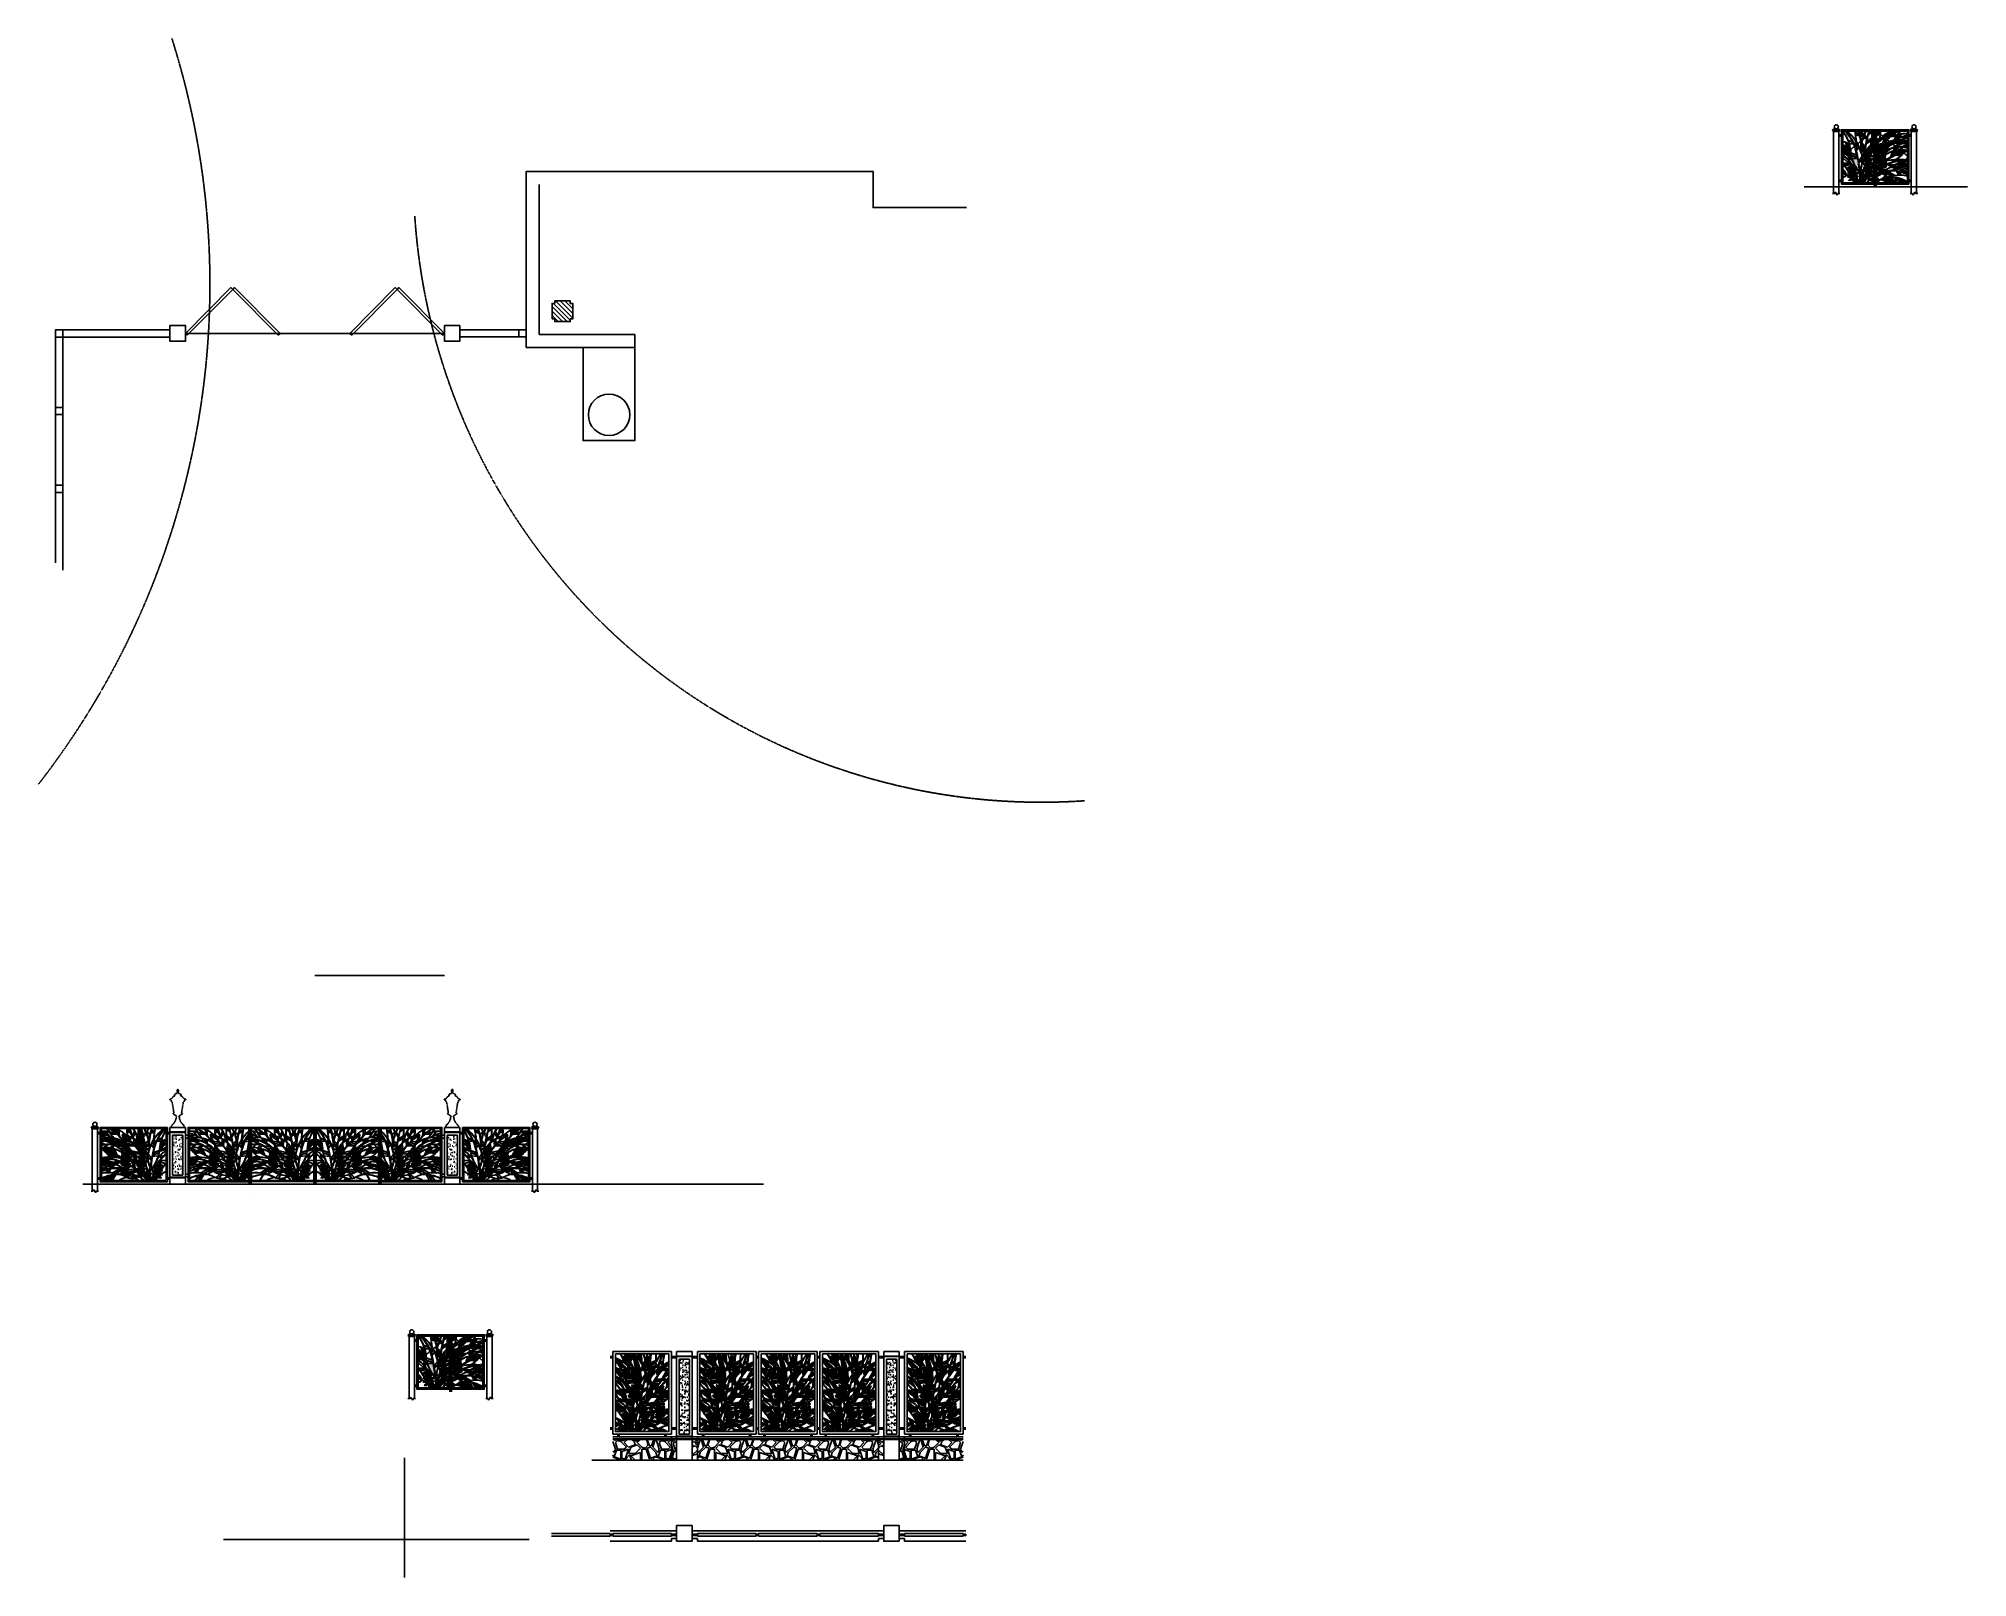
# Model space of a CAD drawing. Extents: x -51224 to -13975, y -20628 to 9094.
import ezdxf

# ---------------------------------------------------------------- set-up
doc = ezdxf.new("R2010")
doc.units = 0
doc.header["$LTSCALE"] = 5
doc.header["$MEASUREMENT"] = 0
doc.linetypes.add('HIDDEN', pattern=[0.375, 0.25, -0.125])
doc.layers.get('0').update_dxf_attribs({"linetype": 'CONTINUOUS'})
for name, color, linetype in [('0-1', 1, 'CONTINUOUS'), ('0-3', 3, 'CONTINUOUS'), ('0-4', 4, 'CONTINUOUS'), ('0-BCA', 33, 'CONTINUOUS'), ('0-DIM', 8, 'CONTINUOUS'), ('0-HATCH', 8, 'CONTINUOUS'), ('0-MISC', 2, 'CONTINUOUS'), ('0-POOLFENCE', 1, 'CONTINUOUS'), ('0-T_BLOCK', 7, 'CONTINUOUS'), ('1', 8, 'CONTINUOUS'), ('2', 2, 'CONTINUOUS'), ('4', 4, 'CONTINUOUS'), ('5', 5, 'CONTINUOUS'), ('GRILLES', 1, 'CONTINUOUS'), ('GROUND', 2, 'CONTINUOUS'), ('MET', 2, 'CONTINUOUS'), ('ROAD', 3, 'CONTINUOUS')]:
    doc.layers.add(name, color=color, linetype=linetype)
pattern_1 = [(0, (-27508.493, -23273.97), (3.125, 6.25), [0, -6.25])]
pattern_2 = [(0, (-26037.5817, -16433.88), (3.125, 6.25), [0, -6.25])]
pattern_3 = [(45, (-66510.16, -13739.8), (6e-14, 848.528), [180, -420]), (45, (-66298, -13442.8), (6e-14, 848.528), [150, -450]), (45, (-66340.45, -13442.8), (6e-14, 848.528), [120, -480]), (45, (-66573.8, -13464.04), (6e-14, 848.528), [90, -90, 120, -300]), (45, (-66595, -13442.8), (6e-14, 848.528), [120, -30, 150, -300]), (45, (-66870.8, -13548.9), (6e-14, 848.528), [150, -450]), (45, (-66488.95, -13124.6), (6e-14, 848.528), [150, -450]), (135, (-66679.86, -13739.8), (-848.528, 1e-13), [90, -510]), (135, (-66934.4, -13358), (-848.528, 1e-13), [60, -540]), (135, (-66510.16, -13739.8), (-848.528, 1e-13), [90, -510]), (135, (-66849.57, -13315.55), (-848.528, 1e-13), [30, -570]), (135, (-66658.65, -13464.04), (-848.528, 1e-13), [90, -510]), (135, (-66467.73, -13570.1), (-848.528, 1e-13), [150, -450]), (135, (-66722.3, -13230.7), (-848.528, 1e-13), [90, -510]), (135, (-66510.16, -13358), (-848.528, 1e-13), [120, -480]), (135, (-66488.95, -13336.76), (-848.528, 1e-13), [120, -480]), (135, (-66255.6, -13485.25), (-848.528, 1e-13), [60, -540]), (135, (-66255.6, -13358), (-848.528, 1e-13), [150, -450]), (90, (-66595, -13739.8), (-424.264, 424.264), [254.558, -593.97]), (90, (-66573.8, -13676.17), (-424.264, 424.264), [127.279, -721.249]), (90, (-66616.22, -13251.9), (-424.264, 424.264), [169.706, -678.823]), (90, (-66637.44, -13230.7), (-424.264, 424.264), [127.279, -721.249]), (180, (-66743.5, -13421.6), (-424.264, -424.264), [42.427, -806.102]), (180, (-66595, -13739.8), (-424.264, -424.264), [84.853, -763.676]), (180, (-66595, -13485.25), (-424.264, -424.264), [84.853, -763.676]), (180, (-66595, -13273.1), (-424.264, -424.264), [84.853, -763.676]), (180, (-66552.6, -13061), (-424.264, -424.264), [127.279, -721.249]), (180, (-66531.37, -13082.2), (-424.264, -424.264), [84.853, -763.676]), (180, (-66595, -13061), (-424.264, -424.264), [84.853, -763.676]), (180, (-66340.45, -13570.1), (-424.264, -424.264), [127.279, -721.249]), (71.56505, (-66467.73, -13188.27), (424.264, 424.264), [67.08, -1274.561]), (71.56505, (-66467.73, -13400.4), (424.264, 424.264), [67.08, -1274.561]), (71.56505, (-66743.5, -13421.6), (424.264, 424.264), [134.16, -1207.481]), (71.56505, (-66828.36, -13294.33), (424.264, 424.264), [134.16, -1207.481]), (71.56505, (-66722.3, -13400.4), (424.264, 424.264), [134.16, -1207.481]), (71.56505, (-66552.58, -13061), (424.264, 424.264), [134.16, -1207.481]), (71.56505, (-66743.5, -13676.17), (424.264, 424.264), [201.246, -1140.395]), (71.56505, (-66764.72, -13654.96), (424.264, 424.264), [201.246, -1140.395]), (71.56505, (-66934.42, -13485.25), (424.264, 424.264), [201.246, -1140.395]), (108.43495, (-66701.08, -13294.33), (-424.264, 424.264), [67.08, -1274.561]), (108.43495, (-66488.95, -13124.63), (-424.264, 424.264), [67.08, -805.001, 134.16, -335.4]), (108.43495, (-66488.95, -13209.48), (-424.264, 424.264), [134.16, -1207.481]), (108.43495, (-66785.93, -13421.6), (-424.264, 424.264), [134.16, -1207.481]), (108.43495, (-66807.14, -13442.83), (-424.264, 424.264), [134.16, -1207.481]), (108.43495, (-66701.08, -13251.9), (-424.264, 424.264), [201.246, -1140.395]), (161.56505, (-66701.08, -13464.04), (-424.264, 424.264), [67.08, -1274.561]), (161.56505, (-66382.88, -13230.7), (-424.264, 424.264), [67.08, -1274.561]), (161.56505, (-66340.45, -13442.83), (-424.264, 424.264), [134.16, -1207.481]), (161.56505, (-66382.88, -13442.83), (-424.264, 424.264), [134.16, -1207.481]), (161.56505, (-66637.44, -13103.42), (-424.264, 424.264), [134.16, -1207.481]), (161.56505, (-66764.72, -13654.96), (-424.264, 424.264), [134.16, -1207.481]), (161.56505, (-66382.88, -13612.53), (-424.264, 424.264), [201.246, -1140.395]), (198.43495, (-66488.95, -13209.48), (-424.264, -424.264), [134.16, -1207.481]), (198.43495, (-66446.52, -13209.48), (-424.264, -424.264), [134.16, -1207.481]), (198.43495, (-66552.58, -13739.8), (-424.264, -424.264), [67.08, -1274.561]), (198.43495, (-66595, -13442.83), (-424.264, -424.264), [67.08, -1274.561]), (198.43495, (-66637.44, -13230.7), (-424.264, -424.264), [67.08, -1274.561])]
pattern_4 = [(0, (-66595.0113, -13824.664), (3.125, 6.25), [0, -6.25])]
pattern_5 = [(0, (-68228.711, -13824.664), (3.125, 6.25), [0, -6.25])]
pattern_6 = [(0, (-62594.4616, -13824.664), (3.125, 6.25), [0, -6.25])]
pattern_7 = [(0, (-64228.711, -13824.664), (3.125, 6.25), [0, -6.25])]
pattern_8 = [(0, (-65411.861, -13824.664), (3.125, 6.25), [0, -6.25])]
pattern_9 = [(0, (-27194.4056, -16432.0814), (3.1237505, 6.247501), [0, -6.247501])]
pattern_10 = [(180, (-65734.4, -16433.88), (-3.125, 6.25), [0, -6.25])]
pattern_11 = [(180, (-64577.576, -16432.0814), (-3.1237505, 6.247501), [0, -6.247501])]
pattern_12 = [(180, (-91771.9815, 0), (-3.125, 6.25), [0, -6.25])]
pattern_13 = [(0, (-24336.928, -16433.38), (3.125, 6.25), [0, -6.25])]
pattern_14 = [(180, (-67435.053, -16433.38), (-3.125, 6.25), [0, -6.25])]

# ---------------------------------------------------------------- blocks, each defined once
blk = doc.blocks.new('A$C28F35AD2')
at = {"layer": 'GRILLES', "linetype": 'HIDDEN'}
blk.add_lwpolyline([(0, 790), (98, 790), (98, 807), (0, 807)], close=True, dxfattribs=at)
for points in [[(42, 0), (42, 183), (31, 183), (31, 0)], [(57, 0), (57, 183), (67, 183), (67, 0)]]:
    blk.add_lwpolyline(points, dxfattribs=at)

msp = doc.modelspace()

# ---------------------------------------------------------------- hatches: boundary and pattern name
at = {"layer": '0-HATCH'}
h = msp.add_hatch(dxfattribs=at)
h.set_pattern_fill('ANSI31', color=11, scale=500, angle=90.0002, style=0)
h.set_pattern_definition([(135.0002, (-39606.68, 10527.047), (-44.19403, -44.1943), [])])
h.paths.add_polyline_path([(-41307, 3678), (-41307, 3978), (-41257, 3978), (-41257, 4028), (-40957, 4028), (-40957, 3978), (-40907, 3978), (-40907, 3678), (-40957, 3678), (-40957, 3628), (-41257, 3628), (-41257, 3678)])
h = msp.add_hatch(dxfattribs=at)
h.set_pattern_fill('AR-SAND', color=2, scale=50, style=0)
h.set_pattern_definition([(142.5, (-91771.98, 0), (3.14967, 96.34119), [0, -76, 0, -85, 0, -81.25]), (172.5, (-91771.98, 0), (-88.48884, 141.1073), [0, -41, 0, -68.5, 0, -26.25]), (212.5, (-91710.48, 0), (-155.7071, 0.28295), [0, -25, 0, -90, 0, -117.5]), (222.5, (-91710.48, 0), (-150.30633, 43.88378), [0, -12.5, 0, -59, 0, -67.5])])
h.paths.add_polyline_path([(-48436, -12084), (-48636, -12084), (-48636, -12860), (-48436, -12860)])
h = msp.add_hatch(dxfattribs=at)
h.set_pattern_fill('AR-SAND', color=2, scale=50, style=0)
h.paths.add_polyline_path([(-43336, -12860), (-43136, -12860), (-43136, -12084), (-43336, -12084)])
h = msp.add_hatch(dxfattribs=at)
h.set_pattern_fill('AR-SAND', color=2, scale=50, style=0)
h.set_pattern_definition([(142.5, (-6908.28, -13824.664), (3.14967, 96.34119), [0, -76, 0, -85, 0, -81.25]), (172.5, (-6908.28, -13824.66), (-88.48884, 141.1073), [0, -41, 0, -68.5, 0, -26.25]), (212.5, (-6846.78, -13824.66), (-155.7071, 0.28295), [0, -25, 0, -90, 0, -117.5]), (222.5, (-6846.78, -13824.66), (-150.30633, 43.8838), [0, -12.5, 0, -59, 0, -67.5])])
h.paths.add_polyline_path([(-38652, -16412), (-38852, -16412), (-38852, -17862), (-38652, -17862)])
h = msp.add_hatch(dxfattribs=at)
h.set_pattern_fill('AR-SAND', color=2, scale=50, style=0)
h.set_pattern_definition([(37.5, (-66595.01, -13824.664), (-3.14967, 96.34119), [0, -76, 0, -85, 0, -81.25]), (7.5, (-66595.01, -13824.66), (88.48884, 141.1073), [0, -41, 0, -68.5, 0, -26.25]), (327.5, (-66656.51, -13824.66), (155.7071, 0.28295), [0, -25, 0, -90, 0, -117.5]), (317.5, (-66656.51, -13824.66), (150.30633, 43.8838), [0, -12.5, 0, -59, 0, -67.5])])
h.paths.add_polyline_path([(-34852, -17862), (-34652, -17862), (-34652, -16412), (-34852, -16412)])
h = msp.add_hatch(dxfattribs=at)
h.set_pattern_fill('GRAVEL', color=256, scale=600, angle=45, style=0)
h.set_pattern_definition([(135, (-6993.13, -13739.8), (-6e-14, 848.528), [180, -420]), (135, (-7205.26, -13442.8), (-6e-14, 848.528), [150, -450]), (135, (-7162.84, -13442.8), (-6e-14, 848.528), [120, -480]), (135, (-6929.5, -13464.04), (-6e-14, 848.528), [90, -90, 120, -300]), (135, (-6908.3, -13442.8), (-6e-14, 848.528), [120, -30, 150, -300]), (135, (-6632.5, -13548.9), (-6e-14, 848.528), [150, -450]), (135, (-7014.35, -13124.6), (-6e-14, 848.528), [150, -450]), (45, (-6823.4, -13739.8), (848.528, 1e-13), [90, -510]), (45, (-6568.87, -13358), (848.528, 1e-13), [60, -540]), (45, (-6993.13, -13739.8), (848.528, 1e-13), [90, -510]), (45, (-6653.7, -13315.55), (848.528, 1e-13), [30, -570]), (45, (-6844.64, -13464.04), (848.528, 1e-13), [90, -510]), (45, (-7035.56, -13570.1), (848.528, 1e-13), [150, -450]), (45, (-6781, -13230.7), (848.528, 1e-13), [90, -510]), (45, (-6993.13, -13358), (848.528, 1e-13), [120, -480]), (45, (-7014.35, -13336.76), (848.528, 1e-13), [120, -480]), (45, (-7247.7, -13485.25), (848.528, 1e-13), [60, -540]), (45, (-7247.7, -13358), (848.528, 1e-13), [150, -450]), (90, (-6908.3, -13739.8), (424.264, 424.264), [254.558, -593.97]), (90, (-6929.5, -13676.17), (424.264, 424.264), [127.279, -721.249]), (90, (-6887.07, -13251.9), (424.264, 424.264), [169.706, -678.823]), (90, (-6865.85, -13230.7), (424.264, 424.264), [127.279, -721.249]), (7e-15, (-6759.8, -13421.6), (424.264, -424.264), [42.427, -806.102]), (7e-15, (-6908.3, -13739.8), (424.264, -424.264), [84.853, -763.676]), (7e-15, (-6908.3, -13485.25), (424.264, -424.264), [84.853, -763.676]), (7e-15, (-6908.3, -13273.1), (424.264, -424.264), [84.853, -763.676]), (7e-15, (-6950.7, -13061), (424.264, -424.264), [127.279, -721.249]), (7e-15, (-6971.9, -13082.2), (424.264, -424.264), [84.853, -763.676]), (7e-15, (-6908.3, -13061), (424.264, -424.264), [84.853, -763.676]), (7e-15, (-7162.84, -13570.1), (424.264, -424.264), [127.279, -721.249]), (108.43495, (-7035.56, -13188.27), (-424.264, 424.264), [67.08, -1274.561]), (108.43495, (-7035.56, -13400.4), (-424.264, 424.264), [67.08, -1274.561]), (108.43495, (-6759.8, -13421.6), (-424.264, 424.264), [134.16, -1207.481]), (108.43495, (-6674.93, -13294.33), (-424.264, 424.264), [134.16, -1207.481]), (108.43495, (-6781, -13400.4), (-424.264, 424.264), [134.16, -1207.481]), (108.43495, (-6950.7, -13061), (-424.264, 424.264), [134.16, -1207.481]), (108.43495, (-6759.8, -13676.17), (-424.264, 424.264), [201.246, -1140.395]), (108.43495, (-6738.57, -13654.96), (-424.264, 424.264), [201.246, -1140.395]), (108.43495, (-6568.87, -13485.25), (-424.264, 424.264), [201.246, -1140.395]), (71.56505, (-6802.21, -13294.33), (424.264, 424.264), [67.08, -1274.561]), (71.56505, (-7014.35, -13124.63), (424.264, 424.264), [67.08, -805.001, 134.16, -335.4]), (71.56505, (-7014.35, -13209.48), (424.264, 424.264), [134.16, -1207.481]), (71.56505, (-6717.36, -13421.6), (424.264, 424.264), [134.16, -1207.481]), (71.56505, (-6696.15, -13442.83), (424.264, 424.264), [134.16, -1207.481]), (71.56505, (-6802.21, -13251.9), (424.264, 424.264), [201.246, -1140.395]), (18.43495, (-6802.21, -13464.04), (424.264, 424.264), [67.08, -1274.561]), (18.43495, (-7120.4, -13230.7), (424.264, 424.264), [67.08, -1274.561]), (18.43495, (-7162.84, -13442.83), (424.264, 424.264), [134.16, -1207.481]), (18.43495, (-7120.4, -13442.83), (424.264, 424.264), [134.16, -1207.481]), (18.43495, (-6865.85, -13103.42), (424.264, 424.264), [134.16, -1207.481]), (18.43495, (-6738.57, -13654.96), (424.264, 424.264), [134.16, -1207.481]), (18.43495, (-7120.4, -13612.53), (424.264, 424.264), [201.246, -1140.395]), (341.56505, (-7014.35, -13209.48), (424.264, -424.264), [134.16, -1207.481]), (341.56505, (-7056.77, -13209.48), (424.264, -424.264), [134.16, -1207.481]), (341.56505, (-6950.7, -13739.8), (424.264, -424.264), [67.08, -1274.561]), (341.56505, (-6908.28, -13442.83), (424.264, -424.264), [67.08, -1274.561]), (341.56505, (-6865.85, -13230.7), (424.264, -424.264), [67.08, -1274.561])])
h.paths.add_polyline_path([(-40135, -17962), (-39002, -17962), (-39002, -18362), (-40135, -18362)])
h = msp.add_hatch(dxfattribs=at)
h.set_pattern_fill('GRAVEL', color=256, scale=600, angle=45, style=0)
h.set_pattern_definition([(135, (-6725.26, -12910.15), (-6e-14, 848.528), [180, -420]), (135, (-6937.4, -12613.16), (-6e-14, 848.528), [150, -450]), (135, (-6894.97, -12613.16), (-6e-14, 848.528), [120, -480]), (135, (-6661.6, -12634.4), (-6e-14, 848.528), [90, -90, 120, -300]), (135, (-6640.4, -12613.16), (-6e-14, 848.528), [120, -30, 150, -300]), (135, (-6364.64, -12719.2), (-6e-14, 848.528), [150, -450]), (135, (-6746.5, -12294.96), (-6e-14, 848.528), [150, -450]), (45, (-6555.56, -12910.15), (848.528, 1e-13), [90, -510]), (45, (-6301, -12528.3), (848.528, 1e-13), [60, -540]), (45, (-6725.26, -12910.15), (848.528, 1e-13), [90, -510]), (45, (-6385.85, -12485.9), (848.528, 1e-13), [30, -570]), (45, (-6576.8, -12634.4), (848.528, 1e-13), [90, -510]), (45, (-6767.7, -12740.44), (848.528, 1e-13), [150, -450]), (45, (-6513.13, -12401.03), (848.528, 1e-13), [90, -510]), (45, (-6725.26, -12528.3), (848.528, 1e-13), [120, -480]), (45, (-6746.5, -12507.1), (848.528, 1e-13), [120, -480]), (45, (-6979.8, -12655.6), (848.528, 1e-13), [60, -540]), (45, (-6979.8, -12528.3), (848.528, 1e-13), [150, -450]), (90, (-6640.4, -12910.15), (424.264, 424.264), [254.558, -593.97]), (90, (-6661.62, -12846.5), (424.264, 424.264), [127.279, -721.249]), (90, (-6619.2, -12422.24), (424.264, 424.264), [169.706, -678.823]), (90, (-6598, -12401.03), (424.264, 424.264), [127.279, -721.249]), (7e-15, (-6491.9, -12591.95), (424.264, -424.264), [42.427, -806.102]), (7e-15, (-6640.4, -12910.15), (424.264, -424.264), [84.853, -763.676]), (7e-15, (-6640.4, -12655.6), (424.264, -424.264), [84.853, -763.676]), (7e-15, (-6640.4, -12443.46), (424.264, -424.264), [84.853, -763.676]), (7e-15, (-6682.84, -12231.33), (424.264, -424.264), [127.279, -721.249]), (7e-15, (-6704.05, -12252.54), (424.264, -424.264), [84.853, -763.676]), (7e-15, (-6640.4, -12231.33), (424.264, -424.264), [84.853, -763.676]), (7e-15, (-6894.97, -12740.44), (424.264, -424.264), [127.279, -721.249]), (108.43495, (-6767.7, -12358.6), (-424.264, 424.264), [67.08, -1274.561]), (108.43495, (-6767.7, -12570.74), (-424.264, 424.264), [67.08, -1274.561]), (108.43495, (-6491.92, -12591.95), (-424.264, 424.264), [134.16, -1207.481]), (108.43495, (-6407.07, -12464.67), (-424.264, 424.264), [134.16, -1207.481]), (108.43495, (-6513.13, -12570.74), (-424.264, 424.264), [134.16, -1207.481]), (108.43495, (-6682.84, -12231.33), (-424.264, 424.264), [134.16, -1207.481]), (108.43495, (-6491.92, -12846.5), (-424.264, 424.264), [201.246, -1140.395]), (108.43495, (-6470.7, -12825.3), (-424.264, 424.264), [201.246, -1140.395]), (108.43495, (-6301, -12655.6), (-424.264, 424.264), [201.246, -1140.395]), (71.56505, (-6534.34, -12464.67), (424.264, 424.264), [67.08, -1274.561]), (71.56505, (-6746.48, -12294.96), (424.264, 424.264), [67.08, -805.001, 134.16, -335.4]), (71.56505, (-6746.48, -12379.82), (424.264, 424.264), [134.16, -1207.481]), (71.56505, (-6449.5, -12591.95), (424.264, 424.264), [134.16, -1207.481]), (71.56505, (-6428.28, -12613.16), (424.264, 424.264), [134.16, -1207.481]), (71.56505, (-6534.34, -12422.24), (424.264, 424.264), [201.246, -1140.395]), (18.43495, (-6534.34, -12634.38), (424.264, 424.264), [67.08, -1274.561]), (18.43495, (-6852.54, -12401.03), (424.264, 424.264), [67.08, -1274.561]), (18.43495, (-6894.97, -12613.16), (424.264, 424.264), [134.16, -1207.481]), (18.43495, (-6852.54, -12613.16), (424.264, 424.264), [134.16, -1207.481]), (18.43495, (-6597.98, -12273.75), (424.264, 424.264), [134.16, -1207.481]), (18.43495, (-6470.7, -12825.3), (424.264, 424.264), [134.16, -1207.481]), (18.43495, (-6852.54, -12782.87), (424.264, 424.264), [201.246, -1140.395]), (341.56505, (-6746.48, -12379.82), (424.264, -424.264), [134.16, -1207.481]), (341.56505, (-6788.9, -12379.82), (424.264, -424.264), [134.16, -1207.481]), (341.56505, (-6682.84, -12910.15), (424.264, -424.264), [67.08, -1274.561]), (341.56505, (-6640.4, -12613.16), (424.264, -424.264), [67.08, -1274.561]), (341.56505, (-6597.98, -12401.03), (424.264, -424.264), [67.08, -1274.561])])
h.paths.add_polyline_path([(-39002, -17962), (-38902, -17962), (-38902, -18362), (-39002, -18362)])
h.paths.add_polyline_path([(-38602, -17962), (-38501, -17962), (-38501, -18362), (-38602, -18362)])
h = msp.add_hatch(dxfattribs=at)
h.set_pattern_fill('GRAVEL', color=256, scale=600, angle=45, style=0)
h.set_pattern_definition(pattern_3)
h.paths.add_polyline_path([(-38501, -17962), (-38501, -18362), (-35002, -18362), (-35002, -17962)])
h = msp.add_hatch(dxfattribs=at)
h.set_pattern_fill('GRAVEL', color=256, scale=600, angle=45, style=0)
h.set_pattern_definition([(45, (-66778, -12910.15), (6e-14, 848.528), [180, -420]), (45, (-66565.9, -12613.16), (6e-14, 848.528), [150, -450]), (45, (-66608.3, -12613.16), (6e-14, 848.528), [120, -480]), (45, (-66841.67, -12634.4), (6e-14, 848.528), [90, -90, 120, -300]), (45, (-66862.9, -12613.16), (6e-14, 848.528), [120, -30, 150, -300]), (45, (-67138.65, -12719.2), (6e-14, 848.528), [150, -450]), (45, (-66756.8, -12294.96), (6e-14, 848.528), [150, -450]), (135, (-66947.73, -12910.15), (-848.528, 1e-13), [90, -510]), (135, (-67202.3, -12528.3), (-848.528, 1e-13), [60, -540]), (135, (-66778, -12910.15), (-848.528, 1e-13), [90, -510]), (135, (-67117.44, -12485.9), (-848.528, 1e-13), [30, -570]), (135, (-66926.5, -12634.4), (-848.528, 1e-13), [90, -510]), (135, (-66735.6, -12740.44), (-848.528, 1e-13), [150, -450]), (135, (-66990.16, -12401.03), (-848.528, 1e-13), [90, -510]), (135, (-66778, -12528.3), (-848.528, 1e-13), [120, -480]), (135, (-66756.8, -12507.1), (-848.528, 1e-13), [120, -480]), (135, (-66523.47, -12655.6), (-848.528, 1e-13), [60, -540]), (135, (-66523.47, -12528.3), (-848.528, 1e-13), [150, -450]), (90, (-66862.9, -12910.15), (-424.264, 424.264), [254.558, -593.97]), (90, (-66841.67, -12846.5), (-424.264, 424.264), [127.279, -721.249]), (90, (-66884.1, -12422.24), (-424.264, 424.264), [169.706, -678.823]), (90, (-66905.3, -12401.03), (-424.264, 424.264), [127.279, -721.249]), (180, (-67011.37, -12591.95), (-424.264, -424.264), [42.427, -806.102]), (180, (-66862.9, -12910.15), (-424.264, -424.264), [84.853, -763.676]), (180, (-66862.9, -12655.6), (-424.264, -424.264), [84.853, -763.676]), (180, (-66862.9, -12443.46), (-424.264, -424.264), [84.853, -763.676]), (180, (-66820.45, -12231.33), (-424.264, -424.264), [127.279, -721.249]), (180, (-66799.24, -12252.54), (-424.264, -424.264), [84.853, -763.676]), (180, (-66862.9, -12231.33), (-424.264, -424.264), [84.853, -763.676]), (180, (-66608.32, -12740.44), (-424.264, -424.264), [127.279, -721.249]), (71.56505, (-66735.6, -12358.6), (424.264, 424.264), [67.08, -1274.561]), (71.56505, (-66735.6, -12570.74), (424.264, 424.264), [67.08, -1274.561]), (71.56505, (-67011.37, -12591.95), (424.264, 424.264), [134.16, -1207.481]), (71.56505, (-67096.23, -12464.67), (424.264, 424.264), [134.16, -1207.481]), (71.56505, (-66990.16, -12570.74), (424.264, 424.264), [134.16, -1207.481]), (71.56505, (-66820.45, -12231.33), (424.264, 424.264), [134.16, -1207.481]), (71.56505, (-67011.37, -12846.5), (424.264, 424.264), [201.246, -1140.395]), (71.56505, (-67032.59, -12825.3), (424.264, 424.264), [201.246, -1140.395]), (71.56505, (-67202.3, -12655.6), (424.264, 424.264), [201.246, -1140.395]), (108.43495, (-66968.95, -12464.67), (-424.264, 424.264), [67.08, -1274.561]), (108.43495, (-66756.81, -12294.96), (-424.264, 424.264), [67.08, -805.001, 134.16, -335.4]), (108.43495, (-66756.81, -12379.82), (-424.264, 424.264), [134.16, -1207.481]), (108.43495, (-67053.8, -12591.95), (-424.264, 424.264), [134.16, -1207.481]), (108.43495, (-67075, -12613.16), (-424.264, 424.264), [134.16, -1207.481]), (108.43495, (-66968.95, -12422.24), (-424.264, 424.264), [201.246, -1140.395]), (161.56505, (-66968.95, -12634.38), (-424.264, 424.264), [67.08, -1274.561]), (161.56505, (-66650.75, -12401.03), (-424.264, 424.264), [67.08, -1274.561]), (161.56505, (-66608.32, -12613.16), (-424.264, 424.264), [134.16, -1207.481]), (161.56505, (-66650.75, -12613.16), (-424.264, 424.264), [134.16, -1207.481]), (161.56505, (-66905.3, -12273.75), (-424.264, 424.264), [134.16, -1207.481]), (161.56505, (-67032.59, -12825.3), (-424.264, 424.264), [134.16, -1207.481]), (161.56505, (-66650.75, -12782.87), (-424.264, 424.264), [201.246, -1140.395]), (198.43495, (-66756.81, -12379.82), (-424.264, -424.264), [134.16, -1207.481]), (198.43495, (-66714.4, -12379.82), (-424.264, -424.264), [134.16, -1207.481]), (198.43495, (-66820.45, -12910.15), (-424.264, -424.264), [67.08, -1274.561]), (198.43495, (-66862.88, -12613.16), (-424.264, -424.264), [67.08, -1274.561]), (198.43495, (-66905.3, -12401.03), (-424.264, -424.264), [67.08, -1274.561])])
h.paths.add_polyline_path([(-34501, -17962), (-34602, -17962), (-34602, -18362), (-34501, -18362)])
h.paths.add_polyline_path([(-34902, -17962), (-35002, -17962), (-35002, -18362), (-34902, -18362)])
h = msp.add_hatch(dxfattribs=at)
h.set_pattern_fill('GRAVEL', color=256, scale=600, angle=45, style=0)
h.set_pattern_definition(pattern_3)
h.paths.add_polyline_path([(-33368, -17962), (-34501, -17962), (-34501, -18362), (-33368, -18362)])
at = {"layer": '0-T_BLOCK'}
h = msp.add_hatch(dxfattribs=at)
h.set_pattern_fill('DOTS', color=2, scale=100, style=0)
h.set_pattern_definition(pattern_14)
h.paths.add_polyline_path([(-49451, -12459, 0.179163), (-49416, -12450, -0.154289), (-49439, -12427, 0.482854), (-49482, -12414, 0.461066)])
h.paths.add_polyline_path([(-49491, -12369, 0.418152), (-49531, -12347, -0.175458), (-49570, -12344, 0.417538), (-49523, -12391, 0.279623)])
h.paths.add_polyline_path([(-49569, -12428, -0.256991), (-49610, -12425, 0.38732), (-49558, -12468, 0.343085), (-49522, -12441, 0.238603)])
h.paths.add_polyline_path([(-49465, -12492, 0.389161), (-49505, -12478, 0.456924), (-49474, -12522, 0.24176), (-49437, -12510, -0.243716)])
h.paths.add_polyline_path([(-49571, -12491, -0.33145), (-49613, -12486, 0.442508), (-49575, -12526, 0.426582), (-49537, -12502, 0.226597)])
h.paths.add_polyline_path([(-49493, -12591, 0.23301), (-49456, -12583, -0.260347), (-49480, -12559, 0.39265), (-49519, -12548, 0.495449)])
h.paths.add_polyline_path([(-49552, -12565, 0.200376), (-49585, -12559, -0.320781), (-49623, -12557, 0.373248), (-49589, -12595, 0.475515)])
h.paths.add_polyline_path([(-49501, -12651, 0.39085), (-49459, -12639, -0.251251), (-49488, -12622, 0.326721), (-49526, -12608, 0.3487)])
h.paths.add_polyline_path([(-49584, -12625, -0.301065), (-49625, -12636, 0.393018), (-49593, -12660, 0.339354), (-49552, -12630, 0.228285)])
h.paths.add_polyline_path([(-49503, -12715, 0.353449), (-49466, -12700, -0.283595), (-49501, -12683, 0.420371), (-49539, -12676, 0.418172)])
h.paths.add_polyline_path([(-49630, -12707, 0.413856), (-49600, -12737, 0.293768), (-49559, -12714, 0.251352), (-49593, -12706, -0.30026)])
h.paths.add_polyline_path([(-49537, -12766, 0.426612), (-49493, -12757, -0.274357), (-49520, -12743, 0.246148), (-49543, -12726, 0.53355)])
h.paths.add_polyline_path([(-49628, -12786, 0.501929), (-49575, -12791, 0.343134), (-49569, -12758, 0.313802), (-49595, -12772, -0.234383)])
h = msp.add_hatch(dxfattribs=at)
h.set_pattern_fill('DOTS', color=2, scale=100, style=0)
h.set_pattern_definition(pattern_14)
h.paths.add_polyline_path([(-49310, -12575, 0.391506), (-49259, -12602, 0.299569), (-49233, -12573, 0.442519), (-49271, -12568, -0.155677)])
h.paths.add_polyline_path([(-49183, -12607, 0.206915), (-49152, -12607, -0.183281), (-49180, -12571, 0.432961), (-49210, -12548, 0.385547)])
h.paths.add_polyline_path([(-49195, -12635, 0.365015), (-49222, -12619, 0.395718), (-49197, -12677, 0.422404), (-49160, -12669, -0.262488)])
h.paths.add_polyline_path([(-49245, -12654, 0.619419), (-49278, -12651, -0.355755), (-49319, -12667, 0.460328), (-49272, -12687, 0.281137)])
h.paths.add_polyline_path([(-49159, -12496, 0.465603), (-49193, -12475, 0.397526), (-49162, -12534, 0.130987), (-49139, -12530, -0.265033)])
h = msp.add_hatch(dxfattribs=at)
h.set_pattern_fill('DOTS', color=2, scale=100, style=0)
h.set_pattern_definition(pattern_14)
h.paths.add_polyline_path([(-49301, -12500, 0.132187), (-49289, -12521, -0.001399), (-49282, -12527, 0.177215), (-49251, -12534, 0.421821), (-49224, -12509, 0.389173), (-49256, -12499, -0.249963)])
h = msp.add_hatch(dxfattribs=at)
h.set_pattern_fill('DOTS', color=2, scale=100, style=0)
h.set_pattern_definition(pattern_14)
h.paths.add_polyline_path([(-49156, -12450, 0.237244), (-49122, -12450, 0.105699), (-49142, -12419, 0.175439), (-49175, -12413, 0.397699)])
h.paths.add_polyline_path([(-49249, -12424, -0.135102), (-49291, -12433, 0.331679), (-49234, -12463, 0.310147), (-49206, -12432, 0.543135)])
h.paths.add_polyline_path([(-49205, -12383, 0.206557), (-49182, -12372, 0.678632), (-49227, -12344, -0.100632), (-49261, -12357, 0.164112)])
h = msp.add_hatch(dxfattribs=at)
h.set_pattern_fill('DOTS', color=2, scale=100, style=0)
h.set_pattern_definition(pattern_14)
h.paths.add_polyline_path([(-48862, -12651, -0.038092), (-48858, -12655, 0.126461), (-48831, -12678, -0.156014), (-48852, -12688, -0.054354), (-48859, -12688, -0.033864), (-48870, -12687, -0.180756), (-48917, -12655, 0.005103), (-48917, -12652), (-48919, -12647, -0.10595), (-48898, -12641, -0.177482)])
h = msp.add_hatch(dxfattribs=at)
h.set_pattern_fill('DOTS', color=2, scale=100, style=0)
h.set_pattern_definition(pattern_10)
h.paths.add_polyline_path([(-47750, -12459, 0.179163), (-47716, -12450, -0.154289), (-47738, -12427, 0.482854), (-47781, -12415, 0.461066)])
h.paths.add_polyline_path([(-47790, -12369, 0.418152), (-47830, -12348, -0.175458), (-47869, -12345, 0.417538), (-47823, -12392, 0.279623)])
h.paths.add_polyline_path([(-47868, -12429, -0.256991), (-47909, -12425, 0.38732), (-47857, -12468, 0.343085), (-47821, -12441, 0.238603)])
h.paths.add_polyline_path([(-47764, -12492, 0.389161), (-47804, -12479, 0.456924), (-47773, -12522, 0.24176), (-47737, -12511, -0.243716)])
h.paths.add_polyline_path([(-47870, -12491, -0.33145), (-47913, -12486, 0.442508), (-47874, -12526, 0.426582), (-47836, -12502, 0.226597)])
h.paths.add_polyline_path([(-47792, -12592, 0.23301), (-47756, -12584, -0.260347), (-47779, -12560, 0.39265), (-47818, -12548, 0.495449)])
h.paths.add_polyline_path([(-47852, -12565, 0.200376), (-47884, -12560, -0.320781), (-47922, -12557, 0.373248), (-47889, -12595, 0.475515)])
h.paths.add_polyline_path([(-47801, -12652, 0.39085), (-47758, -12640, -0.251251), (-47787, -12622, 0.326721), (-47826, -12608, 0.3487)])
h.paths.add_polyline_path([(-47883, -12626, -0.301065), (-47924, -12637, 0.393018), (-47892, -12661, 0.339354), (-47851, -12630, 0.228285)])
h.paths.add_polyline_path([(-47802, -12716, 0.353449), (-47766, -12701, -0.283595), (-47800, -12683, 0.420371), (-47838, -12677, 0.418172)])
h.paths.add_polyline_path([(-47929, -12708, 0.413856), (-47899, -12738, 0.293768), (-47858, -12715, 0.251352), (-47892, -12707, -0.30026)])
h.paths.add_polyline_path([(-47836, -12767, 0.426612), (-47792, -12757, -0.274357), (-47819, -12744, 0.246148), (-47843, -12726, 0.53355)])
h.paths.add_polyline_path([(-47927, -12787, 0.501929), (-47875, -12791, 0.343134), (-47868, -12758, 0.313802), (-47895, -12773, -0.234383)])
h = msp.add_hatch(dxfattribs=at)
h.set_pattern_fill('DOTS', color=2, scale=100, style=0)
h.set_pattern_definition(pattern_10)
h.paths.add_polyline_path([(-47610, -12576, 0.391506), (-47558, -12602, 0.299569), (-47532, -12574, 0.442519), (-47570, -12568, -0.155677)])
h.paths.add_polyline_path([(-47482, -12608, 0.206915), (-47452, -12608, -0.183281), (-47479, -12571, 0.432961), (-47509, -12548, 0.385547)])
h.paths.add_polyline_path([(-47494, -12636, 0.365015), (-47522, -12620, 0.395718), (-47496, -12677, 0.422404), (-47459, -12670, -0.262488)])
h.paths.add_polyline_path([(-47544, -12655, 0.619419), (-47577, -12652, -0.355755), (-47618, -12668, 0.460328), (-47571, -12687, 0.281137)])
h.paths.add_polyline_path([(-47458, -12497, 0.465603), (-47492, -12476, 0.397526), (-47462, -12534, 0.130987), (-47438, -12531, -0.265033)])
h = msp.add_hatch(dxfattribs=at)
h.set_pattern_fill('DOTS', color=2, scale=100, style=0)
h.set_pattern_definition(pattern_10)
h.paths.add_polyline_path([(-47601, -12501, 0.132187), (-47588, -12521, -0.001399), (-47581, -12527, 0.177215), (-47551, -12534, 0.421821), (-47523, -12509, 0.389173), (-47556, -12500, -0.249963)])
h = msp.add_hatch(dxfattribs=at)
h.set_pattern_fill('DOTS', color=2, scale=100, style=0)
h.set_pattern_definition(pattern_10)
h.paths.add_polyline_path([(-47455, -12451, 0.237244), (-47421, -12451, 0.105699), (-47442, -12420, 0.175439), (-47474, -12414, 0.397699)])
h.paths.add_polyline_path([(-47548, -12425, -0.135102), (-47590, -12433, 0.331679), (-47533, -12464, 0.310147), (-47505, -12432, 0.543135)])
h.paths.add_polyline_path([(-47504, -12384, 0.206557), (-47481, -12373, 0.678632), (-47526, -12345, -0.100632), (-47561, -12358, 0.164112)])
h = msp.add_hatch(dxfattribs=at)
h.set_pattern_fill('DOTS', color=2, scale=99.960016, style=0)
h.set_pattern_definition(pattern_11)
h.paths.add_polyline_path([(-46601, -12459, 0.179163), (-46566, -12450, -0.154289), (-46588, -12427, 0.482854), (-46631, -12415, 0.461066)])
h.paths.add_polyline_path([(-46641, -12369, 0.418152), (-46681, -12347, -0.175458), (-46720, -12344, 0.417538), (-46673, -12392, 0.279623)])
h.paths.add_polyline_path([(-46719, -12429, -0.256991), (-46760, -12425, 0.38732), (-46708, -12468, 0.343085), (-46672, -12441, 0.238603)])
h.paths.add_polyline_path([(-46615, -12492, 0.389161), (-46654, -12479, 0.456924), (-46624, -12522, 0.24176), (-46587, -12511, -0.243716)])
h.paths.add_polyline_path([(-46720, -12491, -0.33145), (-46763, -12486, 0.442508), (-46724, -12526, 0.426582), (-46686, -12502, 0.226597)])
h.paths.add_polyline_path([(-46643, -12592, 0.23301), (-46606, -12583, -0.260347), (-46629, -12559, 0.39265), (-46668, -12548, 0.495449)])
h.paths.add_polyline_path([(-46702, -12565, 0.200376), (-46735, -12559, -0.320781), (-46773, -12557, 0.373248), (-46739, -12595, 0.475515)])
h.paths.add_polyline_path([(-46651, -12652, 0.39085), (-46609, -12640, -0.251251), (-46638, -12622, 0.326721), (-46676, -12608, 0.3487)])
h.paths.add_polyline_path([(-46734, -12625, -0.301065), (-46775, -12637, 0.393018), (-46742, -12661, 0.339354), (-46702, -12630, 0.228285)])
h.paths.add_polyline_path([(-46652, -12715, 0.353449), (-46616, -12701, -0.283595), (-46651, -12683, 0.420371), (-46688, -12676, 0.418172)])
h.paths.add_polyline_path([(-46779, -12707, 0.413856), (-46749, -12738, 0.293768), (-46709, -12715, 0.251352), (-46742, -12707, -0.30026)])
h.paths.add_polyline_path([(-46686, -12767, 0.426612), (-46642, -12757, -0.274357), (-46669, -12743, 0.246148), (-46693, -12726, 0.53355)])
h.paths.add_polyline_path([(-46778, -12786, 0.501929), (-46725, -12791, 0.343134), (-46719, -12758, 0.313802), (-46745, -12772, -0.234383)])
h = msp.add_hatch(dxfattribs=at)
h.set_pattern_fill('DOTS', color=2, scale=99.960016, style=0)
h.set_pattern_definition(pattern_11)
h.paths.add_polyline_path([(-46460, -12575, 0.391506), (-46408, -12602, 0.299569), (-46383, -12574, 0.442519), (-46421, -12568, -0.155677)])
h.paths.add_polyline_path([(-46333, -12608, 0.206915), (-46302, -12608, -0.183281), (-46330, -12571, 0.432961), (-46359, -12548, 0.385547)])
h.paths.add_polyline_path([(-46345, -12636, 0.365015), (-46372, -12620, 0.395718), (-46347, -12677, 0.422404), (-46310, -12669, -0.262488)])
h.paths.add_polyline_path([(-46395, -12655, 0.619419), (-46427, -12652, -0.355755), (-46469, -12667, 0.460328), (-46422, -12687, 0.281137)])
h.paths.add_polyline_path([(-46308, -12497, 0.465603), (-46343, -12476, 0.397526), (-46312, -12534, 0.130987), (-46288, -12530, -0.265033)])
h = msp.add_hatch(dxfattribs=at)
h.set_pattern_fill('DOTS', color=2, scale=99.960016, style=0)
h.set_pattern_definition(pattern_11)
h.paths.add_polyline_path([(-46451, -12501, 0.132187), (-46439, -12521, -0.001399), (-46432, -12527, 0.177215), (-46401, -12534, 0.421821), (-46373, -12509, 0.389173), (-46406, -12500, -0.249963)])
h = msp.add_hatch(dxfattribs=at)
h.set_pattern_fill('DOTS', color=2, scale=99.960016, style=0)
h.set_pattern_definition(pattern_11)
h.paths.add_polyline_path([(-46306, -12451, 0.237244), (-46272, -12450, 0.105699), (-46292, -12419, 0.175439), (-46324, -12413, 0.397699)])
h.paths.add_polyline_path([(-46399, -12424, -0.135102), (-46440, -12433, 0.331679), (-46384, -12464, 0.310147), (-46356, -12432, 0.543135)])
h.paths.add_polyline_path([(-46354, -12384, 0.206557), (-46332, -12373, 0.678632), (-46377, -12345, -0.100632), (-46411, -12358, 0.164112)])
h = msp.add_hatch(dxfattribs=at)
h.set_pattern_fill('DOTS', color=2, scale=99.960016, style=0)
h.set_pattern_definition(pattern_11)
h.paths.add_polyline_path([(-46012, -12652, -0.038092), (-46008, -12655, 0.126461), (-45981, -12678, -0.156014), (-46002, -12689, -0.054354), (-46009, -12689, -0.033864), (-46020, -12687, -0.180756), (-46066, -12655, 0.005103), (-46067, -12653), (-46069, -12647, -0.10595), (-46048, -12641, -0.177482)])
h = msp.add_hatch(dxfattribs=at)
h.set_pattern_fill('DOTS', color=2, scale=99.960016, style=0)
h.set_pattern_definition(pattern_9)
h.paths.add_polyline_path([(-45760, -12652, 0.038092), (-45764, -12655, -0.126461), (-45791, -12678, 0.156014), (-45770, -12689, 0.054354), (-45763, -12689, 0.033864), (-45752, -12687, 0.180756), (-45706, -12655, -0.005103), (-45705, -12653), (-45703, -12647, 0.10595), (-45724, -12641, 0.177482)])
h = msp.add_hatch(dxfattribs=at)
h.set_pattern_fill('DOTS', color=2, scale=99.960016, style=0)
h.set_pattern_definition(pattern_9)
h.paths.add_polyline_path([(-45448, -12413, 0.175439), (-45480, -12419, 0.105699), (-45500, -12450, 0.237244), (-45466, -12451, 0.397699)])
h.paths.add_polyline_path([(-45416, -12432, 0.310147), (-45388, -12464, 0.331679), (-45332, -12433, -0.135102), (-45373, -12424, 0.543135)])
h.paths.add_polyline_path([(-45361, -12358, -0.100632), (-45395, -12345, 0.678632), (-45440, -12373, 0.206557), (-45418, -12384, 0.164112)])
h = msp.add_hatch(dxfattribs=at)
h.set_pattern_fill('DOTS', color=2, scale=99.960016, style=0)
h.set_pattern_definition(pattern_9)
h.paths.add_polyline_path([(-45351, -12568, 0.442519), (-45389, -12574, 0.299569), (-45364, -12602, 0.391506), (-45312, -12575, -0.155677)])
h.paths.add_polyline_path([(-45413, -12548, 0.432961), (-45442, -12571, -0.183281), (-45470, -12608, 0.206915), (-45439, -12608, 0.385547)])
h.paths.add_polyline_path([(-45462, -12669, 0.422404), (-45425, -12677, 0.395718), (-45400, -12620, 0.365015), (-45427, -12636, -0.262488)])
h.paths.add_polyline_path([(-45350, -12687, 0.460328), (-45303, -12667, -0.355755), (-45345, -12652, 0.619419), (-45377, -12655, 0.281137)])
h.paths.add_polyline_path([(-45484, -12530, 0.130987), (-45460, -12534, 0.397526), (-45429, -12476, 0.465603), (-45464, -12497, -0.265033)])
h = msp.add_hatch(dxfattribs=at)
h.set_pattern_fill('DOTS', color=2, scale=99.960016, style=0)
h.set_pattern_definition(pattern_9)
h.paths.add_polyline_path([(-45366, -12500, 0.389173), (-45399, -12509, 0.421821), (-45371, -12534, 0.177215), (-45340, -12527, -0.001399), (-45333, -12521, 0.132187), (-45321, -12501, -0.249963)])
h = msp.add_hatch(dxfattribs=at)
h.set_pattern_fill('DOTS', color=2, scale=99.960016, style=0)
h.set_pattern_definition(pattern_9)
h.paths.add_polyline_path([(-45141, -12415, 0.482854), (-45184, -12427, -0.154289), (-45206, -12450, 0.179163), (-45171, -12459, 0.461066)])
h.paths.add_polyline_path([(-45099, -12392, 0.417538), (-45052, -12344, -0.175458), (-45091, -12347, 0.418152), (-45131, -12369, 0.279623)])
h.paths.add_polyline_path([(-45100, -12441, 0.343085), (-45064, -12468, 0.38732), (-45012, -12425, -0.256991), (-45053, -12429, 0.238603)])
h.paths.add_polyline_path([(-45185, -12511, 0.24176), (-45148, -12522, 0.456924), (-45118, -12479, 0.389161), (-45157, -12492, -0.243716)])
h.paths.add_polyline_path([(-45086, -12502, 0.426582), (-45048, -12526, 0.442508), (-45009, -12486, -0.33145), (-45052, -12491, 0.226597)])
h.paths.add_polyline_path([(-45104, -12548, 0.39265), (-45143, -12559, -0.260347), (-45166, -12583, 0.23301), (-45129, -12592, 0.495449)])
h.paths.add_polyline_path([(-45033, -12595, 0.373248), (-44999, -12557, -0.320781), (-45037, -12559, 0.200376), (-45070, -12565, 0.475515)])
h.paths.add_polyline_path([(-45096, -12608, 0.326721), (-45134, -12622, -0.251251), (-45163, -12640, 0.39085), (-45121, -12652, 0.3487)])
h.paths.add_polyline_path([(-45070, -12630, 0.339354), (-45030, -12661, 0.393018), (-44997, -12637, -0.301065), (-45038, -12625, 0.228285)])
h.paths.add_polyline_path([(-45084, -12676, 0.420371), (-45121, -12683, -0.283595), (-45156, -12701, 0.353449), (-45120, -12715, 0.418172)])
h.paths.add_polyline_path([(-45030, -12707, 0.251352), (-45063, -12715, 0.293768), (-45023, -12738, 0.413856), (-44992, -12707, -0.30026)])
h.paths.add_polyline_path([(-45086, -12767, 0.53355), (-45079, -12726, 0.246148), (-45103, -12743, -0.274357), (-45129, -12757, 0.426612)])
h.paths.add_polyline_path([(-45027, -12772, 0.313802), (-45053, -12758, 0.343134), (-45047, -12791, 0.501929), (-44994, -12786, -0.234383)])
h = msp.add_hatch(dxfattribs=at)
h.set_pattern_fill('DOTS', color=2, scale=100, style=0)
h.set_pattern_definition(pattern_2)
h.paths.add_polyline_path([(-44298, -12414, 0.175439), (-44330, -12420, 0.105699), (-44351, -12451, 0.237244), (-44317, -12451, 0.397699)])
h.paths.add_polyline_path([(-44267, -12432, 0.310147), (-44239, -12464, 0.331679), (-44182, -12433, -0.135102), (-44224, -12425, 0.543135)])
h.paths.add_polyline_path([(-44211, -12358, -0.100632), (-44246, -12345, 0.678632), (-44290, -12373, 0.206557), (-44268, -12384, 0.164112)])
h = msp.add_hatch(dxfattribs=at)
h.set_pattern_fill('DOTS', color=2, scale=100, style=0)
h.set_pattern_definition(pattern_2)
h.paths.add_polyline_path([(-44202, -12568, 0.442519), (-44240, -12574, 0.299569), (-44214, -12602, 0.391506), (-44162, -12576, -0.155677)])
h.paths.add_polyline_path([(-44263, -12548, 0.432961), (-44293, -12571, -0.183281), (-44320, -12608, 0.206915), (-44290, -12608, 0.385547)])
h.paths.add_polyline_path([(-44313, -12670, 0.422404), (-44276, -12677, 0.395718), (-44250, -12620, 0.365015), (-44278, -12636, -0.262488)])
h.paths.add_polyline_path([(-44201, -12687, 0.460328), (-44154, -12668, -0.355755), (-44195, -12652, 0.619419), (-44227, -12655, 0.281137)])
h.paths.add_polyline_path([(-44334, -12531, 0.130987), (-44310, -12534, 0.397526), (-44280, -12476, 0.465603), (-44314, -12497, -0.265033)])
h = msp.add_hatch(dxfattribs=at)
h.set_pattern_fill('DOTS', color=2, scale=100, style=0)
h.set_pattern_definition(pattern_2)
h.paths.add_polyline_path([(-44216, -12500, 0.389173), (-44249, -12509, 0.421821), (-44221, -12534, 0.177215), (-44191, -12527, -0.001399), (-44184, -12521, 0.132187), (-44171, -12501, -0.249963)])
h = msp.add_hatch(dxfattribs=at)
h.set_pattern_fill('DOTS', color=2, scale=100, style=0)
h.set_pattern_definition(pattern_2)
h.paths.add_polyline_path([(-43991, -12415, 0.482854), (-44034, -12427, -0.154289), (-44056, -12450, 0.179163), (-44021, -12459, 0.461066)])
h.paths.add_polyline_path([(-43949, -12392, 0.417538), (-43903, -12345, -0.175458), (-43942, -12348, 0.418152), (-43982, -12369, 0.279623)])
h.paths.add_polyline_path([(-43951, -12441, 0.343085), (-43915, -12468, 0.38732), (-43863, -12425, -0.256991), (-43904, -12429, 0.238603)])
h.paths.add_polyline_path([(-44035, -12511, 0.24176), (-43999, -12522, 0.456924), (-43968, -12479, 0.389161), (-44008, -12492, -0.243716)])
h.paths.add_polyline_path([(-43936, -12502, 0.426582), (-43898, -12526, 0.442508), (-43859, -12486, -0.33145), (-43902, -12491, 0.226597)])
h.paths.add_polyline_path([(-43954, -12548, 0.39265), (-43993, -12560, -0.260347), (-44016, -12584, 0.23301), (-43980, -12592, 0.495449)])
h.paths.add_polyline_path([(-43883, -12595, 0.373248), (-43850, -12557, -0.320781), (-43888, -12560, 0.200376), (-43920, -12565, 0.475515)])
h.paths.add_polyline_path([(-43946, -12608, 0.326721), (-43985, -12622, -0.251251), (-44014, -12640, 0.39085), (-43971, -12652, 0.3487)])
h.paths.add_polyline_path([(-43921, -12630, 0.339354), (-43880, -12661, 0.393018), (-43848, -12637, -0.301065), (-43889, -12626, 0.228285)])
h.paths.add_polyline_path([(-43934, -12677, 0.420371), (-43972, -12683, -0.283595), (-44006, -12701, 0.353449), (-43970, -12716, 0.418172)])
h.paths.add_polyline_path([(-43880, -12707, 0.251352), (-43914, -12715, 0.293768), (-43873, -12738, 0.413856), (-43843, -12708, -0.30026)])
h.paths.add_polyline_path([(-43936, -12767, 0.53355), (-43929, -12726, 0.246148), (-43953, -12744, -0.274357), (-43980, -12757, 0.426612)])
h.paths.add_polyline_path([(-43877, -12773, 0.313802), (-43904, -12758, 0.343134), (-43897, -12791, 0.501929), (-43845, -12787, -0.234383)])
h = msp.add_hatch(dxfattribs=at)
h.set_pattern_fill('DOTS', color=2, scale=100, style=0)
h.set_pattern_definition(pattern_13)
h.paths.add_polyline_path([(-42910, -12651, 0.038092), (-42914, -12655, -0.126461), (-42941, -12678, 0.156014), (-42920, -12688, 0.054354), (-42913, -12688, 0.033864), (-42902, -12687, 0.180756), (-42855, -12655, -0.005103), (-42855, -12652), (-42853, -12647, 0.10595), (-42874, -12641, 0.177482)])
h = msp.add_hatch(dxfattribs=at)
h.set_pattern_fill('DOTS', color=2, scale=100, style=0)
h.set_pattern_definition(pattern_13)
h.paths.add_polyline_path([(-42597, -12413, 0.175439), (-42630, -12419, 0.105699), (-42650, -12450, 0.237244), (-42616, -12450, 0.397699)])
h.paths.add_polyline_path([(-42566, -12432, 0.310147), (-42538, -12463, 0.331679), (-42481, -12433, -0.135102), (-42523, -12424, 0.543135)])
h.paths.add_polyline_path([(-42511, -12357, -0.100632), (-42545, -12344, 0.678632), (-42590, -12372, 0.206557), (-42567, -12383, 0.164112)])
h = msp.add_hatch(dxfattribs=at)
h.set_pattern_fill('DOTS', color=2, scale=100, style=0)
h.set_pattern_definition(pattern_13)
h.paths.add_polyline_path([(-42501, -12568, 0.442519), (-42539, -12573, 0.299569), (-42513, -12602, 0.391506), (-42462, -12575, -0.155677)])
h.paths.add_polyline_path([(-42562, -12548, 0.432961), (-42592, -12571, -0.183281), (-42620, -12607, 0.206915), (-42589, -12607, 0.385547)])
h.paths.add_polyline_path([(-42612, -12669, 0.422404), (-42575, -12677, 0.395718), (-42550, -12619, 0.365015), (-42577, -12635, -0.262488)])
h.paths.add_polyline_path([(-42500, -12687, 0.460328), (-42453, -12667, -0.355755), (-42494, -12651, 0.619419), (-42527, -12654, 0.281137)])
h.paths.add_polyline_path([(-42633, -12530, 0.130987), (-42610, -12534, 0.397526), (-42579, -12475, 0.465603), (-42613, -12496, -0.265033)])
h = msp.add_hatch(dxfattribs=at)
h.set_pattern_fill('DOTS', color=2, scale=100, style=0)
h.set_pattern_definition(pattern_13)
h.paths.add_polyline_path([(-42516, -12499, 0.389173), (-42548, -12509, 0.421821), (-42521, -12534, 0.177215), (-42490, -12527, -0.001399), (-42483, -12521, 0.132187), (-42471, -12500, -0.249963)])
h = msp.add_hatch(dxfattribs=at)
h.set_pattern_fill('DOTS', color=2, scale=100, style=0)
h.set_pattern_definition(pattern_13)
h.paths.add_polyline_path([(-42290, -12414, 0.482854), (-42333, -12427, -0.154289), (-42356, -12450, 0.179163), (-42321, -12459, 0.461066)])
h.paths.add_polyline_path([(-42249, -12391, 0.417538), (-42202, -12344, -0.175458), (-42241, -12347, 0.418152), (-42281, -12369, 0.279623)])
h.paths.add_polyline_path([(-42250, -12441, 0.343085), (-42214, -12468, 0.38732), (-42162, -12425, -0.256991), (-42203, -12428, 0.238603)])
h.paths.add_polyline_path([(-42335, -12510, 0.24176), (-42298, -12522, 0.456924), (-42267, -12478, 0.389161), (-42307, -12492, -0.243716)])
h.paths.add_polyline_path([(-42235, -12502, 0.426582), (-42197, -12526, 0.442508), (-42159, -12486, -0.33145), (-42201, -12491, 0.226597)])
h.paths.add_polyline_path([(-42253, -12548, 0.39265), (-42292, -12559, -0.260347), (-42316, -12583, 0.23301), (-42279, -12591, 0.495449)])
h.paths.add_polyline_path([(-42183, -12595, 0.373248), (-42149, -12557, -0.320781), (-42187, -12559, 0.200376), (-42220, -12565, 0.475515)])
h.paths.add_polyline_path([(-42246, -12608, 0.326721), (-42284, -12622, -0.251251), (-42313, -12639, 0.39085), (-42271, -12651, 0.3487)])
h.paths.add_polyline_path([(-42220, -12630, 0.339354), (-42179, -12660, 0.393018), (-42147, -12636, -0.301065), (-42188, -12625, 0.228285)])
h.paths.add_polyline_path([(-42233, -12676, 0.420371), (-42271, -12683, -0.283595), (-42306, -12700, 0.353449), (-42269, -12715, 0.418172)])
h.paths.add_polyline_path([(-42179, -12706, 0.251352), (-42213, -12714, 0.293768), (-42172, -12737, 0.413856), (-42142, -12707, -0.30026)])
h.paths.add_polyline_path([(-42235, -12766, 0.53355), (-42229, -12726, 0.246148), (-42252, -12743, -0.274357), (-42279, -12757, 0.426612)])
h.paths.add_polyline_path([(-42177, -12772, 0.313802), (-42203, -12758, 0.343134), (-42197, -12791, 0.501929), (-42144, -12786, -0.234383)])
h = msp.add_hatch(dxfattribs=at)
h.set_pattern_fill('DOTS', color=2, scale=100, style=0)
h.set_pattern_definition(pattern_14)
h.paths.add_polyline_path([(-49195, -12712, 0.301201), (-49231, -12693, 0.386808), (-49199, -12747, 0.371501), (-49171, -12740, -0.158313)])
h.paths.add_polyline_path([(-49253, -12724, 0.4558), (-49280, -12727, -0.334927), (-49314, -12736, 0.519187), (-49282, -12755, 0.302013)])
h.paths.add_polyline_path([(-49287, -12804, -0.232717), (-49311, -12812, 0.345546), (-49284, -12828, 0.356511), (-49255, -12798, 0.508622)])
h.paths.add_polyline_path([(-49227, -12802, 0.556781), (-49191, -12804, -0.242894), (-49213, -12780, 0.356786), (-49240, -12766, 0.193031)])
h.paths.add_polyline_path([(-49244, -12839, 0.271334), (-49222, -12875, 0.391269), (-49190, -12866, -0.199447), (-49213, -12854, 0.407719)])
h = msp.add_hatch(dxfattribs=at)
h.set_pattern_fill('DOTS', color=2, scale=100, style=0)
h.set_pattern_definition(pattern_10)
h.paths.add_polyline_path([(-47494, -12712, 0.301201), (-47530, -12693, 0.386808), (-47499, -12747, 0.371501), (-47471, -12741, -0.158313)])
h.paths.add_polyline_path([(-47552, -12724, 0.4558), (-47580, -12727, -0.334927), (-47614, -12736, 0.519187), (-47581, -12755, 0.302013)])
h.paths.add_polyline_path([(-47586, -12805, -0.232717), (-47611, -12812, 0.345546), (-47583, -12828, 0.356511), (-47555, -12799, 0.508622)])
h.paths.add_polyline_path([(-47527, -12803, 0.556781), (-47490, -12804, -0.242894), (-47513, -12780, 0.356786), (-47539, -12767, 0.193031)])
h.paths.add_polyline_path([(-47544, -12839, 0.271334), (-47521, -12875, 0.391269), (-47489, -12867, -0.199447), (-47513, -12854, 0.407719)])
h = msp.add_hatch(dxfattribs=at)
h.set_pattern_fill('DOTS', color=2, scale=99.960016, style=0)
h.set_pattern_definition(pattern_11)
h.paths.add_polyline_path([(-46345, -12712, 0.301201), (-46380, -12693, 0.386808), (-46349, -12747, 0.371501), (-46321, -12741, -0.158313)])
h.paths.add_polyline_path([(-46402, -12724, 0.4558), (-46430, -12727, -0.334927), (-46464, -12736, 0.519187), (-46432, -12755, 0.302013)])
h.paths.add_polyline_path([(-46437, -12804, -0.232717), (-46461, -12812, 0.345546), (-46434, -12828, 0.356511), (-46405, -12799, 0.508622)])
h.paths.add_polyline_path([(-46377, -12802, 0.556781), (-46340, -12804, -0.242894), (-46363, -12780, 0.356786), (-46390, -12766, 0.193031)])
h.paths.add_polyline_path([(-46394, -12839, 0.271334), (-46372, -12875, 0.391269), (-46340, -12866, -0.199447), (-46363, -12854, 0.407719)])
h = msp.add_hatch(dxfattribs=at)
h.set_pattern_fill('DOTS', color=2, scale=99.960016, style=0)
h.set_pattern_definition(pattern_9)
h.paths.add_polyline_path([(-45451, -12741, 0.371501), (-45423, -12747, 0.386808), (-45392, -12693, 0.301201), (-45427, -12712, -0.158313)])
h.paths.add_polyline_path([(-45340, -12755, 0.519187), (-45308, -12736, -0.334927), (-45342, -12727, 0.4558), (-45370, -12724, 0.302013)])
h.paths.add_polyline_path([(-45367, -12799, 0.356511), (-45338, -12828, 0.345546), (-45311, -12812, -0.232717), (-45335, -12804, 0.508622)])
h.paths.add_polyline_path([(-45382, -12766, 0.356786), (-45409, -12780, -0.242894), (-45432, -12804, 0.556781), (-45395, -12802, 0.193031)])
h.paths.add_polyline_path([(-45409, -12854, -0.199447), (-45432, -12866, 0.391269), (-45400, -12875, 0.271334), (-45378, -12839, 0.407719)])
h = msp.add_hatch(dxfattribs=at)
h.set_pattern_fill('DOTS', color=2, scale=100, style=0)
h.set_pattern_definition(pattern_2)
h.paths.add_polyline_path([(-44301, -12741, 0.371501), (-44273, -12747, 0.386808), (-44242, -12693, 0.301201), (-44278, -12712, -0.158313)])
h.paths.add_polyline_path([(-44191, -12755, 0.519187), (-44158, -12736, -0.334927), (-44192, -12727, 0.4558), (-44220, -12724, 0.302013)])
h.paths.add_polyline_path([(-44217, -12799, 0.356511), (-44189, -12828, 0.345546), (-44161, -12812, -0.232717), (-44186, -12805, 0.508622)])
h.paths.add_polyline_path([(-44233, -12767, 0.356786), (-44259, -12780, -0.242894), (-44282, -12804, 0.556781), (-44245, -12803, 0.193031)])
h.paths.add_polyline_path([(-44259, -12854, -0.199447), (-44283, -12867, 0.391269), (-44251, -12875, 0.271334), (-44228, -12839, 0.407719)])
h = msp.add_hatch(dxfattribs=at)
h.set_pattern_fill('DOTS', color=2, scale=100, style=0)
h.set_pattern_definition(pattern_13)
h.paths.add_polyline_path([(-42601, -12740, 0.371501), (-42573, -12747, 0.386808), (-42541, -12693, 0.301201), (-42577, -12712, -0.158313)])
h.paths.add_polyline_path([(-42490, -12755, 0.519187), (-42458, -12736, -0.334927), (-42492, -12727, 0.4558), (-42519, -12724, 0.302013)])
h.paths.add_polyline_path([(-42517, -12798, 0.356511), (-42488, -12828, 0.345546), (-42461, -12812, -0.232717), (-42485, -12804, 0.508622)])
h.paths.add_polyline_path([(-42532, -12766, 0.356786), (-42559, -12780, -0.242894), (-42581, -12804, 0.556781), (-42545, -12802, 0.193031)])
h.paths.add_polyline_path([(-42559, -12854, -0.199447), (-42582, -12866, 0.391269), (-42550, -12875, 0.271334), (-42528, -12839, 0.407719)])
at = {"layer": '1'}
h = msp.add_hatch(dxfattribs=at)
h.set_pattern_fill('DOTS', color=2, scale=100, style=0)
h.set_pattern_definition(pattern_14)
h.paths.add_polyline_path([(-50011, -12017), (-49931, -12013), (-49872, -12094, 0.045603), (-49937, -12066, 0.050154), (-50011, -12050)])
h.paths.add_polyline_path([(-50011, -12056, -0.062845), (-49920, -12079), (-50002, -12097), (-50011, -12095)])
h = msp.add_hatch(dxfattribs=at)
h.set_pattern_fill('DOTS', color=2, scale=100, style=0)
h.set_pattern_definition(pattern_14)
h.paths.add_polyline_path([(-50011, -12156, -0.016771), (-49963, -12159, -0.021269), (-49907, -12167), (-49984, -12181, 0.007125), (-50011, -12174)])
h = msp.add_hatch(dxfattribs=at)
h.set_pattern_fill('DOTS', color=2, scale=100, style=0)
h.set_pattern_definition(pattern_14)
h.paths.add_polyline_path([(-49670, -12176, -0.047497), (-49589, -12219, -0.04172), (-49520, -12273, 0.001406), (-49517, -12278), (-49518, -12338, 0.029876), (-49528, -12340, 0.030577), (-49532, -12341, -0.026905), (-49538, -12343, 0.068441), (-49666, -12245)])
h.paths.add_polyline_path([(-50002, -12146, -0.049915), (-49905, -12132, -0.007436), (-49889, -12131, -0.064152), (-49765, -12145), (-49751, -12204, 0.088793)])
h.paths.add_polyline_path([(-49871, -12219), (-49829, -12203), (-49804, -12194, -0.051965), (-49611, -12295), (-49717, -12298, 0.043163)])
h = msp.add_hatch(dxfattribs=at)
h.set_pattern_fill('DOTS', color=2, scale=100, style=0)
h.set_pattern_definition(pattern_14)
h.paths.add_polyline_path([(-49911, -12266, -0.004474), (-49900, -12265), (-49890, -12266), (-49933, -12320, 0.008665), (-49954, -12321)])
h.paths.add_polyline_path([(-50000, -12330, -0.063677), (-49846, -12333), (-49804, -12413, 0.005616), (-49864, -12386, 0.006126), (-49906, -12367, 0.008716)])
h.paths.add_polyline_path([(-49903, -12441), (-49801, -12427), (-49618, -12531, 0.020091), (-49715, -12515, 0.021363), (-49813, -12506, -0.09798)])
h = msp.add_hatch(dxfattribs=at)
h.set_pattern_fill('DOTS', color=2, scale=100, style=0)
h.set_pattern_definition(pattern_14)
h.paths.add_polyline_path([(-49845, -11960), (-49796, -11960, -0.058953), (-49709, -11977), (-49693, -12073, 0.062968)])
h = msp.add_hatch(dxfattribs=at)
h.set_pattern_fill('DOTS', color=2, scale=100, style=0)
h.set_pattern_definition(pattern_14)
h.paths.add_polyline_path([(-49839, -12045, -0.000677), (-49839, -12044, -0.046061), (-49845, -12030), (-49738, -12047, -0.006898), (-49719, -12063), (-49828, -12059, -0.055018)])
h = msp.add_hatch(dxfattribs=at)
h.set_pattern_fill('DOTS', color=2, scale=100, style=0)
h.set_pattern_definition(pattern_14)
h.paths.add_polyline_path([(-49782, -12268), (-49765, -12276, -0.001349), (-49760, -12279), (-49799, -12336, 0.013923), (-49817, -12332, 0.007756), (-49836, -12329)])
h = msp.add_hatch(dxfattribs=at)
h.set_pattern_fill('DOTS', color=2, scale=100, style=0)
h.set_pattern_definition(pattern_14)
h.paths.add_polyline_path([(-49339, -12187), (-49270, -12244), (-49292, -12371, 0.019627), (-49339, -12307), (-49354, -12287)])
h.paths.add_polyline_path([(-49474, -12118), (-49454, -12126), (-49455, -12186, 0.00488), (-49469, -12173)], flags=17)
h.paths.add_polyline_path([(-49577, -12150, -0.017309), (-49601, -12089, -0.053262), (-49433, -12219), (-49552, -12201, -0.017088)])
h.paths.add_polyline_path([(-49521, -12256), (-49393, -12263), (-49365, -12294), (-49503, -12288)])
h = msp.add_hatch(dxfattribs=at)
h.set_pattern_fill('DOTS', color=2, scale=100, style=0)
h.set_pattern_definition(pattern_14)
h.paths.add_polyline_path([(-49366, -12023, -0.03394), (-49360, -12031, -0.006633), (-49355, -12042), (-49406, -12126, -0.003684), (-49413, -12107, 0.000203), (-49415, -12102)])
h.paths.add_polyline_path([(-49514, -12010, -0.051876), (-49515, -11998, -0.005273), (-49514, -11994, -0.069358), (-49510, -11978), (-49453, -12011, 0.00598), (-49444, -12043)])
h = msp.add_hatch(dxfattribs=at)
h.set_pattern_fill('DOTS', color=2, scale=100, style=0)
h.set_pattern_definition(pattern_14)
h.paths.add_polyline_path([(-49283, -12152), (-49191, -12203), (-49168, -12351, 0.061544), (-49271, -12233)])
h.paths.add_polyline_path([(-49295, -12041, -0.021159), (-49293, -11976), (-49235, -12015), (-49198, -12157), (-49291, -12097, -0.013278)])
h = msp.add_hatch(dxfattribs=at)
h.set_pattern_fill('DOTS', color=2, scale=100, style=0)
h.set_pattern_definition(pattern_13)
h.paths.add_polyline_path([(-42406, -12023, 0.03394), (-42412, -12031, 0.006633), (-42417, -12042), (-42366, -12126, 0.003684), (-42359, -12107, -0.000203), (-42357, -12102)])
h.paths.add_polyline_path([(-42258, -12010, 0.051876), (-42257, -11998, 0.005273), (-42258, -11994, 0.069358), (-42262, -11978), (-42319, -12011, -0.00598), (-42328, -12043)])
h = msp.add_hatch(dxfattribs=at)
h.set_pattern_fill('DOTS', color=2, scale=100, style=0)
h.set_pattern_definition(pattern_13)
h.paths.add_polyline_path([(-42102, -12176, 0.047497), (-42183, -12219, 0.04172), (-42252, -12273, -0.001406), (-42255, -12278), (-42254, -12338, -0.029876), (-42244, -12340, -0.030577), (-42239, -12341, 0.026905), (-42234, -12343, -0.068441), (-42106, -12245)])
h.paths.add_polyline_path([(-41770, -12146, 0.049915), (-41867, -12132, 0.007436), (-41883, -12131, 0.064152), (-42007, -12145), (-42021, -12204, -0.088793)])
h.paths.add_polyline_path([(-41901, -12219), (-41943, -12203), (-41968, -12194, 0.051965), (-42161, -12295), (-42055, -12298, -0.043163)])
h = msp.add_hatch(dxfattribs=at)
h.set_pattern_fill('DOTS', color=2, scale=100, style=0)
h.set_pattern_definition(pattern_13)
h.paths.add_polyline_path([(-41861, -12266, 0.004474), (-41872, -12265), (-41882, -12266), (-41839, -12320, -0.008665), (-41818, -12321)])
h.paths.add_polyline_path([(-41772, -12330, 0.063677), (-41926, -12333), (-41967, -12413, -0.005616), (-41908, -12386, -0.006126), (-41866, -12367, -0.008716)])
h.paths.add_polyline_path([(-41869, -12441), (-41971, -12427), (-42154, -12531, -0.020091), (-42057, -12515, -0.021363), (-41959, -12506, 0.09798)])
h = msp.add_hatch(dxfattribs=at)
h.set_pattern_fill('DOTS', color=2, scale=100, style=0)
h.set_pattern_definition(pattern_13)
h.paths.add_polyline_path([(-41926, -11960), (-41976, -11960, 0.058953), (-42063, -11977), (-42079, -12073, -0.062968)])
h = msp.add_hatch(dxfattribs=at)
h.set_pattern_fill('DOTS', color=2, scale=100, style=0)
h.set_pattern_definition(pattern_13)
h.paths.add_polyline_path([(-41933, -12045, 0.000677), (-41933, -12044, 0.046061), (-41927, -12030), (-42034, -12047, 0.006898), (-42053, -12063), (-41944, -12059, 0.055018)])
h = msp.add_hatch(dxfattribs=at)
h.set_pattern_fill('DOTS', color=2, scale=100, style=0)
h.set_pattern_definition(pattern_13)
h.paths.add_polyline_path([(-41990, -12268), (-42007, -12276, 0.001349), (-42012, -12279), (-41973, -12336, -0.013923), (-41955, -12332, -0.007756), (-41936, -12329)])
h = msp.add_hatch(dxfattribs=at)
h.set_pattern_fill('DOTS', color=2, scale=100, style=0)
h.set_pattern_definition(pattern_13)
h.paths.add_polyline_path([(-41761, -12017), (-41841, -12013), (-41900, -12094, -0.045603), (-41835, -12066, -0.050154), (-41761, -12050)])
h.paths.add_polyline_path([(-41761, -12056, 0.062845), (-41852, -12079), (-41770, -12097), (-41761, -12095)])
h = msp.add_hatch(dxfattribs=at)
h.set_pattern_fill('DOTS', color=2, scale=100, style=0)
h.set_pattern_definition(pattern_13)
h.paths.add_polyline_path([(-41761, -12156, 0.016771), (-41809, -12159, 0.021269), (-41865, -12167), (-41788, -12181, -0.007125), (-41761, -12174)])
h = msp.add_hatch(dxfattribs=at)
h.set_pattern_fill('DOTS', color=2, scale=100, style=0)
h.set_pattern_definition(pattern_14)
h.paths.add_polyline_path([(-49959, -12571, -0.009549), (-49937, -12564, -0.021131), (-49863, -12587, 0.018498), (-49903, -12597), (-49979, -12579, -0.015675)])
h.paths.add_polyline_path([(-49879, -12601, -0.01617), (-49844, -12594, -0.026634), (-49754, -12635, 0.025971), (-49837, -12642, 0.020328), (-49905, -12654)])
h.paths.add_polyline_path([(-49941, -12620), (-49969, -12671, 0.013836), (-50011, -12686), (-50011, -12651, -0.034969)])
h = msp.add_hatch(dxfattribs=at)
h.set_pattern_fill('DOTS', color=2, scale=100, style=0)
h.set_pattern_definition(pattern_14)
h.paths.add_polyline_path([(-50011, -12615), (-49972, -12620), (-49995, -12631, 0.008224), (-50011, -12639)])
h = msp.add_hatch(dxfattribs=at)
h.set_pattern_fill('DOTS', color=2, scale=100, style=0)
h.set_pattern_definition(pattern_14)
h.paths.add_polyline_path([(-49800, -12342, -0.018895), (-49756, -12354), (-49717, -12460, 0.000667), (-49721, -12457, 0.072237), (-49752, -12441), (-49761, -12422)])
h = msp.add_hatch(dxfattribs=at)
h.set_pattern_fill('DOTS', color=2, scale=100, style=0)
h.set_pattern_definition(pattern_14)
h.paths.add_polyline_path([(-49414, -12603), (-49378, -12620), (-49363, -12715, 0.009634), (-49385, -12702)])
h.paths.add_polyline_path([(-49317, -12760, -0.010906), (-49295, -12778), (-49447, -12827, -0.04944), (-49474, -12818, -0.002177), (-49478, -12816, -0.046889), (-49502, -12802)])
h = msp.add_hatch(dxfattribs=at)
h.set_pattern_fill('DOTS', color=2, scale=100, style=0)
h.set_pattern_definition(pattern_14)
h.paths.add_polyline_path([(-49442, -12551), (-49347, -12567), (-49286, -12652), (-49290, -12657, 0.029175), (-49410, -12597, 0.016007)])
h = msp.add_hatch(dxfattribs=at)
h.set_pattern_fill('DOTS', color=2, scale=100, style=0)
h.set_pattern_definition(pattern_14)
h.paths.add_polyline_path([(-49422, -12396), (-49273, -12424, -0.093416), (-49289, -12427, -0.037861), (-49300, -12425, 0.0605), (-49294, -12439, 0.032329), (-49289, -12449), (-49382, -12441)])
h = msp.add_hatch(dxfattribs=at)
h.set_pattern_fill('DOTS', color=2, scale=100, style=0)
h.set_pattern_definition(pattern_14)
h.paths.add_polyline_path([(-49377, -12455, 0.004278), (-49365, -12466, 0.023207), (-49357, -12474, 0.00596), (-49340, -12489), (-49348, -12550, 0.007011), (-49378, -12513)])
h = msp.add_hatch(dxfattribs=at)
h.set_pattern_fill('DOTS', color=2, scale=100, style=0)
h.set_pattern_definition(pattern_12)
h.paths.add_polyline_path([(-47213, -12667, 0.027279), (-47217, -12653), (-47219, -12648, -0.29193), (-47161, -12652), (-47161, -12695, -0.19594)])
h.paths.add_polyline_path([(-47279, -12751, -0.323746), (-47226, -12753, 0.004907), (-47227, -12763, 0.000458), (-47228, -12765, -0.101386), (-47262, -12780, -0.129701), (-47306, -12770, 0.109915)])
h.paths.add_polyline_path([(-47272, -12811, -0.348834), (-47231, -12818, 0.012315), (-47231, -12823, 0.014463), (-47232, -12827, -0.111348), (-47269, -12845, -0.164545), (-47318, -12836, 0.142619)])
h.paths.add_polyline_path([(-47337, -12909, 0.271394), (-47296, -12893, -0.367571), (-47243, -12897, -0.021902), (-47246, -12908, -0.248649), (-47289, -12932, -0.31487)])
h.paths.add_polyline_path([(-47226, -12876, 0.00325), (-47223, -12863, -0.420078), (-47182, -12883, 0.122003), (-47164, -12909, -0.14191), (-47194, -12906, -0.223667)])
h.paths.add_polyline_path([(-47217, -12802, -0.01156), (-47217, -12798, -0.000146), (-47217, -12798, -0.42749), (-47161, -12815), (-47161, -12847, -0.083092), (-47182, -12841, -0.159444)])
h = msp.add_hatch(dxfattribs=at)
h.set_pattern_fill('DOTS', color=2, scale=100, style=0)
h.paths.add_polyline_path([(-44559, -12667, -0.027279), (-44555, -12653), (-44553, -12648, 0.29193), (-44611, -12652), (-44611, -12695, 0.19594)])
h.paths.add_polyline_path([(-44493, -12751, 0.323746), (-44546, -12753, -0.004907), (-44545, -12763, -0.000458), (-44544, -12765, 0.101386), (-44510, -12780, 0.129701), (-44466, -12770, -0.109915)])
h.paths.add_polyline_path([(-44500, -12811, 0.348834), (-44541, -12818, -0.012315), (-44541, -12823, -0.014463), (-44540, -12827, 0.111348), (-44503, -12845, 0.164545), (-44454, -12836, -0.142619)])
h.paths.add_polyline_path([(-44435, -12909, -0.271394), (-44476, -12893, 0.367571), (-44529, -12897, 0.021902), (-44526, -12908, 0.248649), (-44483, -12932, 0.31487)])
h.paths.add_polyline_path([(-44546, -12876, -0.00325), (-44549, -12863, 0.420078), (-44590, -12883, -0.122003), (-44608, -12909, 0.14191), (-44578, -12906, 0.223667)])
h.paths.add_polyline_path([(-44555, -12802, 0.01156), (-44555, -12798, 0.000146), (-44555, -12798, 0.42749), (-44611, -12815), (-44611, -12847, 0.083092), (-44590, -12841, 0.159444)])
h = msp.add_hatch(dxfattribs=at)
h.set_pattern_fill('DOTS', color=2, scale=100, style=0)
h.set_pattern_definition(pattern_2)
h.paths.add_polyline_path([(-43461, -12615), (-43501, -12620), (-43478, -12632, -0.008224), (-43461, -12640)])
h = msp.add_hatch(dxfattribs=at)
h.set_pattern_fill('DOTS', color=2, scale=100, style=0)
h.set_pattern_definition(pattern_13)
h.paths.add_polyline_path([(-41972, -12342, 0.018895), (-42016, -12354), (-42055, -12460, -0.000667), (-42051, -12457, -0.072237), (-42020, -12441), (-42011, -12422)])
h = msp.add_hatch(dxfattribs=at)
h.set_pattern_fill('DOTS', color=2, scale=100, style=0)
h.set_pattern_definition(pattern_13)
h.paths.add_polyline_path([(-41813, -12571, 0.009549), (-41835, -12564, 0.021131), (-41909, -12587, -0.018498), (-41869, -12597), (-41793, -12579, 0.015675)])
h.paths.add_polyline_path([(-41893, -12601, 0.01617), (-41928, -12594, 0.026634), (-42018, -12635, -0.025971), (-41935, -12642, -0.020328), (-41867, -12654)])
h.paths.add_polyline_path([(-41831, -12620), (-41803, -12671, -0.013836), (-41761, -12686), (-41761, -12651, 0.034969)])
h = msp.add_hatch(dxfattribs=at)
h.set_pattern_fill('DOTS', color=2, scale=100, style=0)
h.set_pattern_definition(pattern_13)
h.paths.add_polyline_path([(-41761, -12615), (-41800, -12620), (-41777, -12631, -0.008224), (-41761, -12639)])
h = msp.add_hatch(dxfattribs=at)
h.set_pattern_fill('DOTS', color=2, scale=100, style=0)
h.set_pattern_definition(pattern_14)
h.paths.add_polyline_path([(-49648, -12733), (-49625, -12736), (-49615, -12740, 0.01747), (-49613, -12741), (-49605, -12744), (-49725, -12823, 0.131285), (-49774, -12814, 0.001749), (-49780, -12814)])
h.paths.add_polyline_path([(-49865, -12684), (-49819, -12676), (-49760, -12719), (-49803, -12719)])
h.paths.add_polyline_path([(-49866, -12744), (-49834, -12738), (-49874, -12806), (-49890, -12807, 0.009044), (-49919, -12808)])
h.paths.add_polyline_path([(-49981, -12725, -0.02691), (-49947, -12712), (-49908, -12729), (-49890, -12737, 0.045422), (-50011, -12777), (-50011, -12740, -0.012188)])
h = msp.add_hatch(dxfattribs=at)
h.set_pattern_fill('DOTS', color=2, scale=100, style=0)
h.set_pattern_definition(pattern_14)
h.paths.add_polyline_path([(-49789, -12852, -0.00242), (-49783, -12851, 0.065094), (-49740, -12848), (-49800, -12959), (-49836, -12959)])
h.paths.add_polyline_path([(-49837, -12861), (-49899, -12959), (-50011, -12959), (-50011, -12925, -0.067862)])
h = msp.add_hatch(dxfattribs=at)
h.set_pattern_fill('DOTS', color=2, scale=100, style=0)
h.set_pattern_definition(pattern_14)
h.paths.add_polyline_path([(-49394, -12854, 0.013754), (-49352, -12862, 0.020315), (-49309, -12868), (-49286, -12887, -0.094273), (-49363, -12919, -0.092131), (-49444, -12921)])
h.paths.add_polyline_path([(-49642, -12843), (-49611, -12806, 0.197885), (-49582, -12803, 0.11251), (-49568, -12792, 0.132789), (-49560, -12776, 0.031639), (-49504, -12810, 0.032589), (-49434, -12842), (-49504, -12902, 0.003915), (-49517, -12895, -0.001737), (-49518, -12895, 0.020472), (-49577, -12867, 0.018112)])
h = msp.add_hatch(dxfattribs=at)
h.set_pattern_fill('DOTS', color=2, scale=100, style=0)
h.set_pattern_definition(pattern_14)
edge = h.paths.add_edge_path()
edge.add_arc((-48955, -12788), 45.4, 411.9234, 480.5249)
edge.add_arc((-48955, -12789), 45.9, 480.5249, 502.2751)
edge.add_arc((-49037, -12701), 75.6, 294.3461, 307.3176, ccw=False)
edge.add_arc((-48970, -12709), 70.6, 239.6884, 280.5454)
edge.add_arc((-48982, -12688), 93.2, 285.5148, 305.2121)
edge.add_arc((-48658, -12791), 271, 531.802, 534.2802, ccw=False)
edge = h.paths.add_edge_path()
edge.add_line((-48931, -12818), (-48933, -12826))
edge.add_arc((-48982, -12773), 72.8, 239.6014, 312.4349, ccw=False)
edge.add_arc((-49039, -12743), 94.3, 282.5234, 312.8631)
edge.add_arc((-48956, -12838), 31.9, 400.0476, 486.2795, ccw=False)
edge = h.paths.add_edge_path()
edge.add_line((-48917, -12797), (-48918, -12801))
edge.add_arc((-48851, -12775), 71.8, 201.5641, 274.4365)
edge.add_arc((-48792, -12801), 70.6, 200.9385, 220.1263, ccw=False)
edge.add_arc((-48898, -12834), 41.2, 370.0104, 477.6001)
edge = h.paths.add_edge_path()
edge.add_line((-48924, -12863), (-48927, -12875))
edge.add_arc((-48875, -12853), 56.6, 203.6268, 280.6137)
edge.add_arc((-48821, -12858), 66.2, 201.1567, 228.9803, ccw=False)
edge.add_arc((-48914, -12894), 32.9, 381.1567, 468.8215)
edge = h.paths.add_edge_path()
edge.add_arc((-48972, -12924), 39.6, 404.8103, 499.437)
edge.add_arc((-49027, -12877), 32.5, 251.1449, 319.437, ccw=False)
edge.add_arc((-48992, -12877), 55.2, 214.6501, 326.0492)
edge.add_line((-48946, -12907), (-48944, -12896))
h = msp.add_hatch(dxfattribs=at)
h.set_pattern_fill('DOTS', color=2, scale=100, style=0)
h.set_pattern_definition(pattern_14)
h.paths.add_polyline_path([(-48972, -12675, -0.036331), (-48965, -12674, -0.189795), (-48924, -12683), (-48923, -12688, 0.064744), (-48941, -12696, 0.059603), (-48957, -12708, -0.307316), (-49004, -12707, -0.204853)])
h = msp.add_hatch(dxfattribs=at)
h.set_pattern_fill('DOTS', color=2, scale=100, style=0)
h.set_pattern_definition(pattern_14)
h.paths.add_polyline_path([(-48910, -12724, -0.003517), (-48911, -12731, 0.000117), (-48911, -12731, 0.23813), (-48871, -12768, 0.074583), (-48843, -12773, -0.048306), (-48854, -12739, 0.489687)])
h = msp.add_hatch(dxfattribs=at)
h.set_pattern_fill('DOTS', color=2, scale=100, style=0)
h.set_pattern_definition(pattern_10)
h.paths.add_polyline_path([(-47272, -12676, -0.036331), (-47264, -12674, -0.189795), (-47223, -12684), (-47223, -12688, 0.064744), (-47240, -12696, 0.059603), (-47257, -12709, -0.307316), (-47303, -12707, -0.204853)])
h = msp.add_hatch(dxfattribs=at)
h.set_pattern_fill('DOTS', color=2, scale=100, style=0)
h.set_pattern_definition(pattern_12)
edge = h.paths.add_edge_path()
edge.add_arc((-47187, -12754), 36.9, 44.7088, 127.5599, ccw=False)
edge.add_line((-47161, -12728), (-47161, -12771))
edge.add_arc((-47152, -12710), 61.4, 200.4926, 262.0436, ccw=False)
edge.add_line((-47210, -12732), (-47210, -12725))
h = msp.add_hatch(dxfattribs=at)
h.set_pattern_fill('DOTS', color=2, scale=99.960016, style=0)
h.set_pattern_definition(pattern_11)
edge = h.paths.add_edge_path()
edge.add_arc((-46105, -12789), 45.4, 411.9234, 480.5249)
edge.add_arc((-46104, -12789), 45.9, 480.5249, 502.2751)
edge.add_arc((-46187, -12701), 75.6, 294.3461, 307.3176, ccw=False)
edge.add_arc((-46120, -12709), 70.6, 239.6884, 280.5454)
edge.add_arc((-46132, -12688), 93.1, 285.5148, 305.2121)
edge.add_arc((-45808, -12792), 271, 531.802, 534.2802, ccw=False)
edge = h.paths.add_edge_path()
edge.add_line((-46081, -12818), (-46083, -12827))
edge.add_arc((-46132, -12773), 72.7, 239.6014, 312.4349, ccw=False)
edge.add_arc((-46189, -12744), 94.3, 282.5234, 312.8631)
edge.add_arc((-46106, -12838), 31.9, 400.0476, 486.2795, ccw=False)
edge = h.paths.add_edge_path()
edge.add_line((-46067, -12797), (-46068, -12802))
edge.add_arc((-46001, -12775), 71.8, 201.5641, 274.4365)
edge.add_arc((-45941, -12801), 70.6, 200.9385, 220.1263, ccw=False)
edge.add_arc((-46048, -12834), 41.2, 370.0104, 477.6001)
edge = h.paths.add_edge_path()
edge.add_line((-46074, -12863), (-46077, -12875))
edge.add_arc((-46025, -12853), 56.6, 203.6268, 280.6137)
edge.add_arc((-45971, -12858), 66.2, 201.1567, 228.9803, ccw=False)
edge.add_arc((-46064, -12894), 32.9, 381.1567, 468.8215)
edge = h.paths.add_edge_path()
edge.add_arc((-46122, -12924), 39.6, 404.8103, 499.437)
edge.add_arc((-46177, -12877), 32.5, 251.1449, 319.437, ccw=False)
edge.add_arc((-46142, -12877), 55.2, 214.6501, 326.0492)
edge.add_line((-46096, -12908), (-46094, -12896))
h = msp.add_hatch(dxfattribs=at)
h.set_pattern_fill('DOTS', color=2, scale=99.960016, style=0)
h.set_pattern_definition(pattern_11)
h.paths.add_polyline_path([(-46122, -12676, -0.036331), (-46115, -12674, -0.189795), (-46073, -12683), (-46073, -12688, 0.064744), (-46091, -12696, 0.059603), (-46107, -12709, -0.307316), (-46154, -12707, -0.204853)])
h = msp.add_hatch(dxfattribs=at)
h.set_pattern_fill('DOTS', color=2, scale=99.960016, style=0)
h.set_pattern_definition(pattern_11)
h.paths.add_polyline_path([(-46060, -12724, -0.003517), (-46061, -12731, 0.000117), (-46061, -12732, 0.23813), (-46021, -12769, 0.074583), (-45993, -12773, -0.048306), (-46004, -12739, 0.489687)])
h = msp.add_hatch(dxfattribs=at)
h.set_pattern_fill('DOTS', color=2, scale=99.960016, style=0)
h.set_pattern_definition(pattern_9)
h.paths.add_polyline_path([(-45768, -12739, -0.048306), (-45779, -12773, 0.074583), (-45751, -12769, 0.23813), (-45711, -12732, 0.000117), (-45711, -12731, -0.003517), (-45712, -12724, 0.489687)])
h = msp.add_hatch(dxfattribs=at)
h.set_pattern_fill('DOTS', color=2, scale=99.960016, style=0)
h.set_pattern_definition(pattern_9)
edge = h.paths.add_edge_path()
edge.add_arc((-45667, -12789), 45.4, 59.4751, 128.0766, ccw=False)
edge.add_arc((-45668, -12789), 45.9, 37.7249, 59.4751, ccw=False)
edge.add_arc((-45585, -12701), 75.6, 232.6824, 245.6539)
edge.add_arc((-45652, -12709), 70.6, 259.4546, 300.3116, ccw=False)
edge.add_arc((-45640, -12688), 93.1, 234.7879, 254.4852, ccw=False)
edge.add_arc((-45964, -12792), 271, 5.7198, 8.198)
edge = h.paths.add_edge_path()
edge.add_line((-45691, -12818), (-45689, -12827))
edge.add_arc((-45640, -12773), 72.7, 227.5651, 300.3986)
edge.add_arc((-45583, -12744), 94.3, 227.1369, 257.4766, ccw=False)
edge.add_arc((-45666, -12838), 31.9, 53.7205, 139.9524)
edge = h.paths.add_edge_path()
edge.add_line((-45705, -12797), (-45704, -12802))
edge.add_arc((-45771, -12775), 71.8, 265.5635, 338.4359, ccw=False)
edge.add_arc((-45830, -12801), 70.6, 319.8737, 339.0615)
edge.add_arc((-45724, -12834), 41.2, 62.3999, 169.9896, ccw=False)
edge = h.paths.add_edge_path()
edge.add_line((-45698, -12863), (-45695, -12875))
edge.add_arc((-45747, -12853), 56.6, 259.3863, 336.3732, ccw=False)
edge.add_arc((-45801, -12858), 66.2, 311.0197, 338.8433)
edge.add_arc((-45708, -12894), 32.9, 71.1785, 158.8433, ccw=False)
edge = h.paths.add_edge_path()
edge.add_arc((-45650, -12924), 39.6, 40.563, 135.1897, ccw=False)
edge.add_arc((-45595, -12877), 32.5, 220.563, 288.8551)
edge.add_arc((-45630, -12877), 55.2, 213.9508, 325.3499, ccw=False)
edge.add_line((-45676, -12908), (-45678, -12896))
h = msp.add_hatch(dxfattribs=at)
h.set_pattern_fill('DOTS', color=2, scale=99.960016, style=0)
h.set_pattern_definition(pattern_9)
h.paths.add_polyline_path([(-45650, -12676, 0.036331), (-45657, -12674, 0.189795), (-45699, -12683), (-45699, -12688, -0.064744), (-45681, -12696, -0.059603), (-45665, -12709, 0.307316), (-45618, -12707, 0.204853)])
h = msp.add_hatch(dxfattribs=at)
h.set_pattern_fill('DOTS', color=2, scale=100, style=0)
edge = h.paths.add_edge_path()
edge.add_arc((-44585, -12754), 36.9, 52.4401, 135.2912)
edge.add_line((-44611, -12728), (-44611, -12771))
edge.add_arc((-44619, -12710), 61.4, 277.9564, 339.5074)
edge.add_line((-44562, -12732), (-44562, -12725))
h = msp.add_hatch(dxfattribs=at)
h.set_pattern_fill('DOTS', color=2, scale=100, style=0)
h.set_pattern_definition(pattern_2)
h.paths.add_polyline_path([(-44500, -12676, 0.036331), (-44508, -12674, 0.189795), (-44549, -12684), (-44549, -12688, -0.064744), (-44532, -12696, -0.059603), (-44515, -12709, 0.307316), (-44469, -12707, 0.204853)])
h = msp.add_hatch(dxfattribs=at)
h.set_pattern_fill('DOTS', color=2, scale=100, style=0)
h.set_pattern_definition(pattern_13)
h.paths.add_polyline_path([(-42918, -12739, -0.048306), (-42929, -12773, 0.074583), (-42901, -12768, 0.23813), (-42861, -12731, 0.000117), (-42861, -12731, -0.003517), (-42862, -12724, 0.489687)])
h = msp.add_hatch(dxfattribs=at)
h.set_pattern_fill('DOTS', color=2, scale=100, style=0)
h.set_pattern_definition(pattern_13)
edge = h.paths.add_edge_path()
edge.add_arc((-42817, -12788), 45.4, 59.4751, 128.0766, ccw=False)
edge.add_arc((-42817, -12789), 45.9, 37.7249, 59.4751, ccw=False)
edge.add_arc((-42735, -12701), 75.6, 232.6824, 245.6539)
edge.add_arc((-42802, -12709), 70.6, 259.4546, 300.3116, ccw=False)
edge.add_arc((-42790, -12688), 93.2, 234.7879, 254.4852, ccw=False)
edge.add_arc((-43114, -12791), 271, 5.7198, 8.198)
edge = h.paths.add_edge_path()
edge.add_line((-42841, -12818), (-42839, -12826))
edge.add_arc((-42790, -12773), 72.8, 227.5651, 300.3986)
edge.add_arc((-42733, -12743), 94.3, 227.1369, 257.4766, ccw=False)
edge.add_arc((-42816, -12838), 31.9, 53.7205, 139.9524)
edge = h.paths.add_edge_path()
edge.add_line((-42855, -12797), (-42854, -12801))
edge.add_arc((-42921, -12775), 71.8, 265.5635, 338.4359, ccw=False)
edge.add_arc((-42980, -12801), 70.6, 319.8737, 339.0615)
edge.add_arc((-42874, -12834), 41.2, 62.3999, 169.9896, ccw=False)
edge = h.paths.add_edge_path()
edge.add_line((-42848, -12863), (-42845, -12875))
edge.add_arc((-42897, -12853), 56.6, 259.3863, 336.3732, ccw=False)
edge.add_arc((-42951, -12858), 66.2, 311.0197, 338.8433)
edge.add_arc((-42858, -12894), 32.9, 71.1785, 158.8433, ccw=False)
edge = h.paths.add_edge_path()
edge.add_arc((-42800, -12924), 39.6, 40.563, 135.1897, ccw=False)
edge.add_arc((-42745, -12877), 32.5, 220.563, 288.8551)
edge.add_arc((-42780, -12877), 55.2, 213.9508, 325.3499, ccw=False)
edge.add_line((-42826, -12907), (-42828, -12896))
h = msp.add_hatch(dxfattribs=at)
h.set_pattern_fill('DOTS', color=2, scale=100, style=0)
h.set_pattern_definition(pattern_13)
h.paths.add_polyline_path([(-42800, -12675, 0.036331), (-42807, -12674, 0.189795), (-42848, -12683), (-42849, -12688, -0.064744), (-42831, -12696, -0.059603), (-42815, -12708, 0.307316), (-42768, -12707, 0.204853)])
h = msp.add_hatch(dxfattribs=at)
h.set_pattern_fill('DOTS', color=2, scale=100, style=0)
h.set_pattern_definition(pattern_13)
h.paths.add_polyline_path([(-42124, -12733), (-42147, -12736), (-42157, -12740, -0.01747), (-42159, -12741), (-42167, -12744), (-42047, -12823, -0.131285), (-41998, -12814, -0.001749), (-41992, -12814)])
h.paths.add_polyline_path([(-41907, -12684), (-41953, -12676), (-42012, -12719), (-41969, -12719)])
h.paths.add_polyline_path([(-41906, -12744), (-41938, -12738), (-41897, -12806), (-41882, -12807, -0.009044), (-41853, -12808)])
h.paths.add_polyline_path([(-41791, -12725, 0.02691), (-41825, -12712), (-41864, -12729), (-41882, -12737, -0.045422), (-41761, -12777), (-41761, -12740, 0.012188)])
h = msp.add_hatch(dxfattribs=at)
h.set_pattern_fill('DOTS', color=2, scale=100, style=0)
h.set_pattern_definition(pattern_13)
h.paths.add_polyline_path([(-41983, -12852, 0.00242), (-41989, -12851, -0.065094), (-42032, -12848), (-41972, -12959), (-41936, -12959)])
h.paths.add_polyline_path([(-41935, -12861), (-41873, -12959), (-41761, -12959), (-41761, -12925, 0.067862)])
at = {"layer": 'GRILLES'}
h = msp.add_hatch(dxfattribs=at)
h.set_pattern_fill('DOTS', color=2, scale=100, style=0)
h.paths.add_polyline_path([(-16291, 7065, 0.064156), (-16325, 7087), (-16296, 6975, -0.016751), (-16275, 6950)])
h.paths.add_polyline_path([(-16200, 6749, -0.04339), (-16228, 6859, 0.008777), (-16236, 6874), (-16305, 6890), (-16332, 6869, -0.093705)])
h.paths.add_polyline_path([(-16275, 6915), (-16266, 6922, 0.084583), (-16383, 7037), (-16383, 6953)])
h.paths.add_polyline_path([(-16257, 6908, 0.008419), (-16266, 6922), (-16275, 6915)])
h.paths.add_polyline_path([(-16332, 6869), (-16305, 6890), (-16383, 6907), (-16383, 6896, -0.030335)])
h.paths.add_polyline_path([(-16241, 6787, 0.016562), (-16263, 6809), (-16277, 6753, -0.007974), (-16262, 6736)])
h.paths.add_polyline_path([(-16235, 6668), (-16262, 6689), (-16379, 6684, -0.015774), (-16342, 6636)])
h = msp.add_hatch(dxfattribs=at)
h.set_pattern_fill('DOTS', color=2, scale=100, style=0)
h.paths.add_polyline_path([(-16150, 7024), (-16127, 7109, 0.096936), (-16320, 7307), (-16331, 7307, -0.108349)])
h.paths.add_polyline_path([(-16133, 6972, -0.012177), (-16123, 6935), (-16070, 7001, 0.020153), (-16095, 7054)])
h.paths.add_polyline_path([(-16076, 6727, -0.003305), (-16071, 6698), (-16007, 6753, 0.026352), (-16010, 6800)])
h.paths.add_polyline_path([(-16066, 6531), (-16060, 6526, 0.027859), (-16095, 6770), (-16204, 6779, 0.110487)])
h.paths.add_polyline_path([(-16102, 6805, 0.004328), (-16111, 6842), (-16225, 6880, 0.015914), (-16218, 6839)])
h.paths.add_polyline_path([(-16176, 7062, 0.008557), (-16187, 7086), (-16274, 7123, -0.019491), (-16256, 7069)], flags=17)
h = msp.add_hatch(dxfattribs=at)
h.set_pattern_fill('DOTS', color=2, scale=100, style=0)
h.paths.add_polyline_path([(-16006, 7132), (-16029, 7113, -0.014471), (-16023, 7053, -0.02416)])
h.paths.add_polyline_path([(-16033, 7139, -0.006215), (-16029, 7113), (-16006, 7132, -0.010014), (-15997, 7164)])
h.paths.add_polyline_path([(-16042, 7187), (-15993, 7239, 0.042293), (-16014, 7307), (-16076, 7307, -0.029823)])
h.paths.add_polyline_path([(-16062, 7224, 0.006558), (-16069, 7251), (-16137, 7273, -0.003267), (-16132, 7237)])
h = msp.add_hatch(dxfattribs=at)
h.set_pattern_fill('DOTS', color=2, scale=100, style=0)
h.paths.add_polyline_path([(-15986, 6917, -0.143846), (-15959, 6912, -0.003707), (-15956, 6943), (-16026, 6978, 0.023054), (-16028, 6901, -0.001524), (-16027, 6899, -0.266029)])
h.paths.add_polyline_path([(-16015, 7065, 0.01246), (-16021, 7024), (-15951, 6982, -0.003504), (-15946, 7011)])
h.paths.add_polyline_path([(-15928, 7195), (-15947, 7179), (-15920, 7151, -0.003422), (-15913, 7179)])
h.paths.add_polyline_path([(-15965, 7233, 0.007917), (-15975, 7209), (-15947, 7179), (-15928, 7195)])
h = msp.add_hatch(dxfattribs=at)
h.set_pattern_fill('DOTS', color=2, scale=100, style=0)
h.paths.add_polyline_path([(-15826, 7161), (-15921, 7099, 0.003532), (-15926, 7070), (-15830, 7123, 0.009034)])
h.paths.add_polyline_path([(-15822, 7298, 0.002104), (-15823, 7307), (-15868, 7307, 0.00606), (-15883, 7259)])
h.paths.add_polyline_path([(-15783, 7076, 0.032439), (-15847, 7025), (-15824, 6896, -0.017291), (-15783, 6952)])
h = msp.add_hatch(dxfattribs=at)
h.set_pattern_fill('DOTS', color=2, scale=100, style=0)
h.paths.add_polyline_path([(-15783, 7307), (-15789, 7307), (-15816, 7286, -0.018401), (-15817, 7208), (-15785, 7183, -0.002916), (-15783, 7188)])
h.paths.add_polyline_path([(-15816, 7286), (-15789, 7307), (-15817, 7307, -0.005104)])
h = msp.add_hatch(dxfattribs=at)
h.set_pattern_fill('DOTS', color=2, scale=100, style=0)
h.paths.add_polyline_path([(-15719, 7255, -0.005851), (-15728, 7224), (-15662, 7255), (-15686, 7274)])
h.paths.add_polyline_path([(-15662, 7255), (-15657, 7257, 0.035842), (-15660, 7290), (-15686, 7274)])
h.paths.add_polyline_path([(-15733, 7242, 0.01089), (-15718, 7300), (-15727, 7307), (-15733, 7307)])
h.paths.add_polyline_path([(-15718, 7300, 0.0014), (-15716, 7307), (-15727, 7307)])
h = msp.add_hatch(dxfattribs=at)
h.set_pattern_fill('DOTS', color=2, scale=100, style=0)
h.paths.add_polyline_path([(-15585, 7181, 0.043778), (-15691, 7153), (-15695, 7100, -0.034008)])
h.paths.add_polyline_path([(-15725, 7140, 0.003737), (-15733, 7136), (-15733, 7067, -0.002755), (-15725, 7074)])
h = msp.add_hatch(dxfattribs=at)
h.set_pattern_fill('DOTS', color=2, scale=100, style=0)
h.paths.add_polyline_path([(-15507, 7020), (-15502, 7092, 0.085601), (-15652, 6994, -0.000709), (-15654, 6991), (-15654, 6927, -0.096898), (-15640, 6926, 0.027107), (-15634, 6924, -0.054728)])
h = msp.add_hatch(dxfattribs=at)
h.set_pattern_fill('DOTS', color=2, scale=100, style=0)
h.paths.add_polyline_path([(-15497, 7277, 0.085613), (-15603, 7207), (-15580, 7188, -0.007701), (-15560, 7191, -0.003971), (-15565, 7176), (-15527, 7146, -0.006314), (-15512, 7162)])
h.paths.add_polyline_path([(-15580, 7188), (-15603, 7207, 0.027424), (-15632, 7177, -0.02085)])
h.paths.add_polyline_path([(-15527, 7146), (-15565, 7176, -0.047244), (-15642, 7011, -0.014476), (-15618, 7031, -0.041138)])
h = msp.add_hatch(dxfattribs=at)
h.set_pattern_fill('DOTS', color=2, scale=100, style=0)
h.paths.add_polyline_path([(-15464, 6964), (-15568, 6967, 0.018064), (-15608, 6934), (-15514, 6930, -0.014987)])
h.paths.add_polyline_path([(-15262, 7063), (-15340, 7082, 0.006749), (-15358, 7076), (-15293, 7051, -0.008336)])
h.paths.add_polyline_path([(-15134, 7099), (-15134, 7112, 0.000168), (-15134, 7112, 0.046108), (-15266, 7100), (-15186, 7087, -0.013419)])
h = msp.add_hatch(dxfattribs=at)
h.set_pattern_fill('DOTS', color=2, scale=100, style=0)
h.paths.add_polyline_path([(-15327, 7307), (-15376, 7307, 0.058953), (-15463, 7290), (-15479, 7194, -0.053371)])
h = msp.add_hatch(dxfattribs=at)
h.set_pattern_fill('DOTS', color=2, scale=100, style=0)
h.paths.add_polyline_path([(-15330, 7229, -0.008959), (-15326, 7237), (-15435, 7219, 0.007107), (-15454, 7203), (-15342, 7208, 0.012671)])
h = msp.add_hatch(dxfattribs=at)
h.set_pattern_fill('DOTS', color=2, scale=100, style=0)
h.paths.add_polyline_path([(-15168, 7121, 0.114538), (-15407, 7123), (-15421, 7063, -0.089837)])
h = msp.add_hatch(dxfattribs=at)
h.set_pattern_fill('DOTS', color=2, scale=100, style=0)
h.paths.add_polyline_path([(-15249, 7253, 0.049039), (-15317, 7241, 0.017231), (-15324, 7226, -0.060734), (-15392, 7132, -0.019237), (-15351, 7138, -0.030563), (-15313, 7165)])
h.paths.add_polyline_path([(-15134, 7213, 0.081292), (-15252, 7188), (-15169, 7170, -0.011966), (-15134, 7180)])
h = msp.add_hatch(dxfattribs=at)
h.set_pattern_fill('DOTS', scale=100, style=0)
h.paths.add_polyline_path([(-15961, 6817, 0.397699), (-15942, 6854, 0.175439), (-15974, 6848, 0.105699), (-15995, 6817, 0.237244)])
h.paths.add_polyline_path([(-15978, 6737, 0.130987), (-15954, 6733, 0.397526), (-15924, 6791, 0.465603), (-15958, 6771, -0.265033)])
h.paths.add_polyline_path([(-15860, 6768, 0.389173), (-15893, 6758, 0.421821), (-15865, 6733, 0.177215), (-15835, 6740, -0.001399), (-15828, 6746, 0.132187), (-15815, 6767, -0.249963)])
h.paths.add_polyline_path([(-15911, 6835, 0.310147), (-15883, 6804, 0.331679), (-15826, 6834, -0.135102), (-15868, 6843, 0.543135)])
h = msp.add_hatch(dxfattribs=at)
h.set_pattern_fill('DOTS', scale=100, style=0)
h.paths.add_polyline_path([(-15965, 6659, 0.206915), (-15934, 6659, 0.385547), (-15907, 6719, 0.432961), (-15937, 6696, -0.183281)])
h.paths.add_polyline_path([(-15858, 6665, 0.391506), (-15806, 6692, -0.155677), (-15846, 6699, 0.442519), (-15884, 6693, 0.299569)])
h.paths.add_polyline_path([(-15894, 6648, 0.365015), (-15922, 6632, -0.262488), (-15957, 6598, 0.422404), (-15920, 6590, 0.395718)])
h = msp.add_hatch(dxfattribs=at)
h.set_pattern_fill('DOTS', scale=100, style=0)
h.paths.add_polyline_path([(-15855, 6909, -0.100632), (-15890, 6923, 0.678632), (-15935, 6894, 0.206557), (-15912, 6883, 0.164112)])
h = msp.add_hatch(dxfattribs=at)
h.set_pattern_fill('DOTS', color=2, scale=100, style=0)
h.paths.add_polyline_path([(-15622, 7059), (-15733, 7042), (-15733, 7012), (-15645, 7017, 0.0124)])
h = msp.add_hatch(dxfattribs=at)
h.set_pattern_fill('DOTS', color=2, scale=100, style=0)
h.paths.add_polyline_path([(-15673, 6972), (-15733, 6970), (-15733, 6890, 0.026658)])
h = msp.add_hatch(dxfattribs=at)
h.set_pattern_fill('DOTS', scale=100, style=0)
h.paths.add_polyline_path([(-15654, 6719, 0.39265), (-15692, 6708, -0.260347), (-15716, 6684, 0.23301), (-15679, 6676, 0.495449)])
h.paths.add_polyline_path([(-15667, 6788, 0.391824), (-15707, 6775, -0.230934), (-15733, 6757), (-15733, 6755, 0.229251), (-15698, 6745, 0.456924)])
h.paths.add_polyline_path([(-15691, 6852, 0.472771), (-15733, 6841), (-15733, 6808, 0.059623), (-15721, 6808, 0.461066)])
h = msp.add_hatch(dxfattribs=at)
h.set_pattern_fill('DOTS', scale=100, style=0)
h.paths.add_polyline_path([(-15669, 6585, -0.283595), (-15704, 6568, 0.353449), (-15668, 6553, 0.418172), (-15632, 6592, 0.420371)])
h.paths.add_polyline_path([(-15588, 6642, 0.228285), (-15620, 6637, 0.339354), (-15579, 6607, 0.393018), (-15547, 6631, -0.301065)])
h.paths.add_polyline_path([(-15713, 6627, 0.39085), (-15671, 6615, 0.3487), (-15646, 6659, 0.326721), (-15684, 6645, -0.251251)])
h.paths.add_polyline_path([(-15583, 6672, 0.373248), (-15549, 6710, -0.320781), (-15587, 6708, 0.200376), (-15620, 6702, 0.475515)])
h = msp.add_hatch(dxfattribs=at)
h.set_pattern_fill('DOTS', scale=100, style=0)
h.paths.add_polyline_path([(-15597, 6741, 0.442508), (-15559, 6781, -0.33145), (-15601, 6776, 0.226597), (-15635, 6765, 0.426582)])
h.paths.add_polyline_path([(-15614, 6799, 0.38732), (-15562, 6842, -0.256991), (-15603, 6838, 0.238603), (-15650, 6826, 0.343085)])
h.paths.add_polyline_path([(-15602, 6923, -0.175458), (-15641, 6920, 0.418152), (-15681, 6898, 0.279623), (-15649, 6876, 0.417538)])
h = msp.add_hatch(dxfattribs=at)
h.set_pattern_fill('DOTS', color=2, scale=100, style=0)
h.paths.add_polyline_path([(-15339, 6755, 0.010563), (-15387, 6753), (-15422, 6709, -0.009611), (-15377, 6719)])
h.paths.add_polyline_path([(-15389, 6653), (-15516, 6673, 0.00505), (-15539, 6665), (-15434, 6631, -0.013363)])
h.paths.add_polyline_path([(-15280, 6724, 0.007606), (-15316, 6719), (-15273, 6698, -0.007251), (-15247, 6706)])
h = msp.add_hatch(dxfattribs=at)
h.set_pattern_fill('DOTS', color=2, scale=100, style=0)
h.paths.add_polyline_path([(-15455, 6807, -0.005751), (-15417, 6828), (-15372, 6925, 0.019348), (-15417, 6913)])
h.paths.add_polyline_path([(-15237, 6911), (-15272, 6939, 0.022382), (-15326, 6934), (-15368, 6853, -0.0189)])
h.paths.add_polyline_path([(-15272, 6939), (-15237, 6911, -0.009565), (-15169, 6937, 0.042649)])
h = msp.add_hatch(dxfattribs=at)
h.set_pattern_fill('DOTS', color=2, scale=100, style=0)
h.paths.add_polyline_path([(-15390, 7000, 0.006312), (-15412, 6988), (-15374, 6931, -0.015699), (-15336, 6938)])
h = msp.add_hatch(dxfattribs=at)
h.set_pattern_fill('DOTS', color=2, scale=100, style=0)
h.paths.add_polyline_path([(-15234, 6864), (-15318, 6866, 0.006775), (-15364, 6844), (-15263, 6832, 0.01182), (-15254, 6842, -0.01295)])
h = msp.add_hatch(dxfattribs=at)
h.set_pattern_fill('DOTS', color=2, scale=100, style=0)
h.paths.add_polyline_path([(-15267, 7001, 0.006192), (-15283, 7002), (-15236, 6947, -0.007563), (-15218, 6946)])
h.paths.add_polyline_path([(-15134, 7033), (-15220, 7005, -0.033925), (-15134, 6985)])
h = msp.add_hatch(dxfattribs=at)
h.set_pattern_fill('DOTS', color=2, scale=100, style=0)
h.paths.add_polyline_path([(-16383, 6559), (-16383, 6495, -0.030996), (-16319, 6466, 0.188764)])
h = msp.add_hatch(dxfattribs=at)
h.set_pattern_fill('DOTS', scale=100, style=0)
h.paths.add_polyline_path([(-16152, 6591, 0.147361), (-16191, 6578, -0.107005), (-16164, 6562, 0.395116), (-16108, 6565), (-16140, 6591, 0.023798)])
h.paths.add_polyline_path([(-16117, 6586, 0.045268), (-16140, 6591), (-16108, 6565, 0.03056), (-16104, 6569, -0.008425)])
h.paths.add_polyline_path([(-16200, 6612, -0.018775), (-16197, 6620, 0.313479), (-16258, 6612, -0.131146), (-16286, 6588, 0.223388), (-16257, 6579, 0.216081)])
h.paths.add_polyline_path([(-16263, 6528, -0.048306), (-16274, 6494, 0.074583), (-16246, 6498, 0.23813), (-16206, 6535, 0.000117), (-16206, 6536, -0.003517), (-16206, 6543, 0.489687)])
h.paths.add_polyline_path([(-16190, 6514, -0.004907), (-16189, 6504, -0.000458), (-16189, 6503, 0.101386), (-16154, 6488, 0.129701), (-16110, 6497, -0.109915), (-16137, 6516, 0.323746)])
h = msp.add_hatch(dxfattribs=at)
h.set_pattern_fill('DOTS', scale=100, style=0)
h.paths.add_polyline_path([(-16199, 6465, 0.01156), (-16199, 6469, 0.000146), (-16200, 6470, 0.472912), (-16257, 6446, -0.105823), (-16271, 6420, 0.145286), (-16234, 6427, 0.159444)])
h.paths.add_polyline_path([(-16098, 6431, -0.142619), (-16144, 6457, 0.348834), (-16185, 6449, -0.012315), (-16185, 6445, -0.014463), (-16184, 6440, 0.111348), (-16147, 6422, 0.164545)])
h.paths.add_polyline_path([(-16127, 6336, 0.31487), (-16079, 6359, -0.271394), (-16120, 6375, 0.367571), (-16173, 6371, 0.021902), (-16170, 6359, 0.248649)])
h.paths.add_polyline_path([(-16190, 6391, -0.00325), (-16193, 6404, 0.420078), (-16234, 6385, -0.122003), (-16252, 6359, 0.14191), (-16222, 6361, 0.223667)])
h = msp.add_hatch(dxfattribs=at)
h.set_pattern_fill('DOTS', color=2, scale=100, style=0)
h.paths.add_polyline_path([(-16235, 6668), (-16224, 6671, 0.00895), (-16238, 6691), (-16262, 6689)])
h = msp.add_hatch(dxfattribs=at)
h.set_pattern_fill('DOTS', scale=100, style=0)
h.paths.add_polyline_path([(-15927, 6401, 0.391269), (-15895, 6392, 0.002632), (-15894, 6392), (-15911, 6406, -0.118857)])
h.paths.add_polyline_path([(-15911, 6406), (-15894, 6392, 0.26851), (-15873, 6428, 0.407719), (-15903, 6413, -0.078724)])
h.paths.add_polyline_path([(-15889, 6465, 0.193031), (-15877, 6501, 0.356786), (-15903, 6487, -0.242894), (-15926, 6463, 0.556781)])
h.paths.add_polyline_path([(-15886, 6574, 0.301201), (-15922, 6555, -0.158313), (-15945, 6526, 0.371501), (-15917, 6520, 0.386808)])
h.paths.add_polyline_path([(-15836, 6540, 0.4558), (-15864, 6543, 0.302013), (-15835, 6512, 0.519187), (-15802, 6531, -0.334927)])
h.paths.add_polyline_path([(-15830, 6463, 0.508622), (-15861, 6468, 0.356511), (-15833, 6439, 0.345546), (-15805, 6455, -0.232717)])
h.paths.add_polyline_path([(-15845, 6580, 0.460328), (-15798, 6600, -0.355755), (-15839, 6616, 0.619419), (-15872, 6613, 0.281137)])
h = msp.add_hatch(dxfattribs=at)
h.set_pattern_fill('DOTS', color=2, scale=100, style=0)
h.paths.add_polyline_path([(-15667, 6464), (-15733, 6479), (-15733, 6434, 0.035044)])
h.paths.add_polyline_path([(-15733, 6413), (-15733, 6353), (-15728, 6346, 0.061365), (-15676, 6361)])
h = msp.add_hatch(dxfattribs=at)
h.set_pattern_fill('DOTS', scale=100, style=0)
h.paths.add_polyline_path([(-15604, 6508, 0.332111), (-15597, 6476, 0.501929), (-15544, 6481, -0.234383), (-15577, 6495, 0.34689)])
h.paths.add_polyline_path([(-15635, 6500, 0.53355), (-15629, 6541, 0.246148), (-15652, 6524, -0.274357), (-15679, 6510, 0.426612)])
h.paths.add_polyline_path([(-15572, 6529, 0.413856), (-15542, 6560, -0.30026), (-15579, 6560, 0.251352), (-15613, 6552, 0.293768)])
h = msp.add_hatch(dxfattribs=at)
h.set_pattern_fill('DOTS', color=2, scale=100, style=0)
h.paths.add_polyline_path([(-15440, 6421, 0.027241), (-15515, 6421, 0.046261), (-15650, 6367, -0.127841), (-15501, 6307), (-15378, 6307)])
h.paths.add_polyline_path([(-15336, 6406), (-15273, 6307), (-15134, 6307), (-15134, 6326, 0.07966)])
h = msp.add_hatch(dxfattribs=at)
h.set_pattern_fill('DOTS', color=2, scale=100, style=0)
h.paths.add_polyline_path([(-15480, 6507), (-15508, 6484), (-15448, 6444, -0.017705), (-15392, 6453)])
h.paths.add_polyline_path([(-15526, 6534, 0.009155), (-15551, 6531, -0.132907), (-15568, 6524), (-15508, 6484), (-15480, 6507)])
h.paths.add_polyline_path([(-15306, 6583, 0.017594), (-15351, 6593), (-15413, 6548, -0.014357), (-15372, 6545)])
h.paths.add_polyline_path([(-15308, 6526, 0.011355), (-15339, 6531), (-15297, 6460, -0.01372), (-15253, 6459)])
h.paths.add_polyline_path([(-15222, 6556), (-15283, 6530, -0.056427), (-15134, 6477), (-15134, 6512, 0.03796)])
h = msp.add_hatch(dxfattribs=at)
h.set_pattern_fill('DOTS', color=2, scale=100, style=0)
h.paths.add_polyline_path([(-15286, 6664), (-15286, 6664), (-15260, 6611, -0.016097), (-15210, 6598), (-15241, 6651, 0.021407)])
h.paths.add_polyline_path([(-15258, 6667, -0.020634), (-15214, 6652), (-15142, 6660, 0.032958), (-15184, 6683)])
h = msp.add_hatch(dxfattribs=at)
h.set_pattern_fill('DOTS', color=2, scale=100, style=0)
h.set_pattern_definition(pattern_1)
h.paths.add_polyline_path([(-43658, -16250), (-43636, -16165, 0.096936), (-43828, -15967), (-43839, -15967, -0.108349)])
h.paths.add_polyline_path([(-43641, -16302, -0.012177), (-43631, -16339), (-43578, -16273, 0.020153), (-43603, -16220)])
h.paths.add_polyline_path([(-43585, -16547, -0.003305), (-43580, -16576), (-43516, -16521, 0.026352), (-43519, -16474)])
h.paths.add_polyline_path([(-43575, -16743), (-43568, -16748, 0.027859), (-43603, -16504), (-43712, -16495, 0.110487)])
h.paths.add_polyline_path([(-43611, -16469, 0.004328), (-43619, -16432), (-43733, -16394, 0.015914), (-43727, -16435)])
h.paths.add_polyline_path([(-43684, -16212, 0.008557), (-43695, -16188), (-43783, -16151, -0.019491), (-43765, -16205)], flags=17)
h = msp.add_hatch(dxfattribs=at)
h.set_pattern_fill('DOTS', color=2, scale=100, style=0)
h.set_pattern_definition(pattern_1)
h.paths.add_polyline_path([(-43514, -16142), (-43538, -16161, -0.014471), (-43531, -16221, -0.02416)])
h.paths.add_polyline_path([(-43542, -16135, -0.006215), (-43538, -16161), (-43514, -16142, -0.010014), (-43505, -16110)])
h.paths.add_polyline_path([(-43551, -16087), (-43501, -16035, 0.042293), (-43522, -15967), (-43584, -15967, -0.029823)])
h.paths.add_polyline_path([(-43570, -16050, 0.006558), (-43577, -16023), (-43646, -16001, -0.003267), (-43640, -16037)])
h = msp.add_hatch(dxfattribs=at)
h.set_pattern_fill('DOTS', color=2, scale=100, style=0)
h.set_pattern_definition(pattern_1)
h.paths.add_polyline_path([(-43429, -16175, 0.003532), (-43435, -16204), (-43339, -16151, 0.009034), (-43335, -16113)])
h.paths.add_polyline_path([(-43331, -15976, 0.002104), (-43331, -15967), (-43377, -15967, 0.00606), (-43391, -16015)])
h.paths.add_polyline_path([(-43292, -16198, 0.032439), (-43355, -16249), (-43333, -16378, -0.017291), (-43292, -16322)])
h = msp.add_hatch(dxfattribs=at)
h.set_pattern_fill('DOTS', color=2, scale=100, style=0)
h.set_pattern_definition(pattern_1)
h.paths.add_polyline_path([(-43292, -15967), (-43298, -15967), (-43324, -15988, -0.018401), (-43325, -16066), (-43293, -16091, -0.002916), (-43292, -16086)])
h.paths.add_polyline_path([(-43324, -15988), (-43298, -15967), (-43325, -15967, -0.005104)])
h = msp.add_hatch(dxfattribs=at)
h.set_pattern_fill('DOTS', color=2, scale=100, style=0)
h.set_pattern_definition(pattern_1)
h.paths.add_polyline_path([(-43228, -16019, -0.005851), (-43237, -16050), (-43171, -16019), (-43195, -16000)])
h.paths.add_polyline_path([(-43171, -16019), (-43166, -16017, 0.035842), (-43168, -15984), (-43195, -16000)])
h.paths.add_polyline_path([(-43242, -16032, 0.01089), (-43226, -15974), (-43236, -15967), (-43242, -15967)])
h.paths.add_polyline_path([(-43226, -15974, 0.0014), (-43225, -15967), (-43236, -15967)])
h = msp.add_hatch(dxfattribs=at)
h.set_pattern_fill('DOTS', color=2, scale=100, style=0)
h.set_pattern_definition(pattern_1)
h.paths.add_polyline_path([(-43005, -15997, 0.085613), (-43112, -16067), (-43088, -16086, -0.007701), (-43069, -16083, -0.003971), (-43074, -16098), (-43036, -16128, -0.006314), (-43020, -16112)])
h.paths.add_polyline_path([(-43088, -16086), (-43112, -16067, 0.027424), (-43140, -16097, -0.02085)])
h.paths.add_polyline_path([(-43036, -16128), (-43074, -16098, -0.047244), (-43150, -16263, -0.014476), (-43126, -16243, -0.041138)])
h = msp.add_hatch(dxfattribs=at)
h.set_pattern_fill('DOTS', color=2, scale=100, style=0)
h.set_pattern_definition(pattern_1)
h.paths.add_polyline_path([(-42835, -15967), (-42885, -15967, 0.058953), (-42971, -15984), (-42987, -16080, -0.053371)])
h = msp.add_hatch(dxfattribs=at)
h.set_pattern_fill('DOTS', color=2, scale=100, style=0)
h.set_pattern_definition(pattern_1)
h.paths.add_polyline_path([(-43799, -16209, 0.064156), (-43834, -16187), (-43805, -16299, -0.016751), (-43783, -16324)])
h.paths.add_polyline_path([(-43709, -16525, -0.04339), (-43736, -16415, 0.008777), (-43744, -16400), (-43814, -16384), (-43840, -16405, -0.093705)])
h.paths.add_polyline_path([(-43783, -16359), (-43774, -16352, 0.084583), (-43891, -16237), (-43891, -16321)])
h.paths.add_polyline_path([(-43765, -16366, 0.008419), (-43774, -16352), (-43783, -16359)])
h.paths.add_polyline_path([(-43840, -16405), (-43814, -16384), (-43891, -16367), (-43891, -16378, -0.030335)])
h.paths.add_polyline_path([(-43749, -16487, 0.016562), (-43771, -16465), (-43786, -16521, -0.007974), (-43771, -16538)])
h.paths.add_polyline_path([(-43743, -16606), (-43771, -16584), (-43888, -16590, -0.015774), (-43851, -16638)])
h = msp.add_hatch(dxfattribs=at)
h.set_pattern_fill('DOTS', color=2, scale=100, style=0)
h.set_pattern_definition(pattern_1)
h.paths.add_polyline_path([(-43495, -16357, -0.143846), (-43468, -16362, -0.003707), (-43464, -16331), (-43534, -16296, 0.023054), (-43536, -16373, -0.001524), (-43535, -16375, -0.266029)])
h.paths.add_polyline_path([(-43523, -16209, 0.01246), (-43529, -16250), (-43459, -16292, -0.003504), (-43455, -16263)])
h.paths.add_polyline_path([(-43437, -16079), (-43456, -16095), (-43428, -16123, -0.003422), (-43422, -16095)])
h.paths.add_polyline_path([(-43474, -16041, 0.007917), (-43484, -16065), (-43456, -16095), (-43437, -16079)])
h = msp.add_hatch(dxfattribs=at)
h.set_pattern_fill('DOTS', scale=100, style=0)
h.set_pattern_definition(pattern_1)
h.paths.add_polyline_path([(-43364, -16365, -0.100632), (-43398, -16351, 0.678632), (-43443, -16379, 0.206557), (-43421, -16391, 0.164112)])
h = msp.add_hatch(dxfattribs=at)
h.set_pattern_fill('DOTS', color=2, scale=100, style=0)
h.set_pattern_definition(pattern_1)
h.paths.add_polyline_path([(-43094, -16093, 0.043778), (-43200, -16121), (-43204, -16174, -0.034008)])
h.paths.add_polyline_path([(-43233, -16134, 0.003737), (-43242, -16138), (-43242, -16207, -0.002755), (-43234, -16200)])
h = msp.add_hatch(dxfattribs=at)
h.set_pattern_fill('DOTS', color=2, scale=100, style=0)
h.set_pattern_definition(pattern_1)
h.paths.add_polyline_path([(-43154, -16257, 0.0124), (-43131, -16215), (-43242, -16232), (-43242, -16262)])
h = msp.add_hatch(dxfattribs=at)
h.set_pattern_fill('DOTS', color=2, scale=100, style=0)
h.set_pattern_definition(pattern_1)
h.paths.add_polyline_path([(-43242, -16384, 0.026658), (-43181, -16302), (-43242, -16304)])
h = msp.add_hatch(dxfattribs=at)
h.set_pattern_fill('DOTS', scale=100, style=0)
h.set_pattern_definition(pattern_1)
h.paths.add_polyline_path([(-43106, -16533, 0.442508), (-43067, -16493, -0.33145), (-43110, -16498, 0.226597), (-43144, -16509, 0.426582)])
h.paths.add_polyline_path([(-43122, -16475, 0.38732), (-43070, -16432, -0.256991), (-43112, -16436, 0.238603), (-43159, -16448, 0.343085)])
h.paths.add_polyline_path([(-43111, -16351, -0.175458), (-43150, -16354, 0.418152), (-43190, -16376, 0.279623), (-43157, -16398, 0.417538)])
h = msp.add_hatch(dxfattribs=at)
h.set_pattern_fill('DOTS', color=2, scale=100, style=0)
h.set_pattern_definition(pattern_1)
h.paths.add_polyline_path([(-43161, -16280, -0.000709), (-43162, -16283), (-43163, -16347, -0.096898), (-43148, -16348, 0.027107), (-43143, -16350, -0.054728), (-43015, -16254), (-43010, -16182, 0.085601)])
h = msp.add_hatch(dxfattribs=at)
h.set_pattern_fill('DOTS', color=2, scale=100, style=0)
h.set_pattern_definition(pattern_1)
h.paths.add_polyline_path([(-43022, -16344, -0.014987), (-42972, -16310), (-43076, -16307, 0.018064), (-43117, -16340)])
h.paths.add_polyline_path([(-42848, -16192, 0.006749), (-42867, -16198), (-42802, -16223, -0.008336), (-42770, -16211)])
h.paths.add_polyline_path([(-42642, -16175), (-42642, -16162, 0.000168), (-42642, -16162, 0.046108), (-42774, -16174), (-42694, -16187, -0.013419)])
h = msp.add_hatch(dxfattribs=at)
h.set_pattern_fill('DOTS', color=2, scale=100, style=0)
h.set_pattern_definition(pattern_1)
h.paths.add_polyline_path([(-42964, -16467, -0.005751), (-42926, -16446), (-42881, -16349, 0.019348), (-42926, -16361)])
h.paths.add_polyline_path([(-42746, -16363), (-42781, -16334, 0.022382), (-42834, -16340), (-42877, -16421, -0.0189)])
h.paths.add_polyline_path([(-42781, -16334), (-42746, -16363, -0.009565), (-42678, -16337, 0.042649)])
h = msp.add_hatch(dxfattribs=at)
h.set_pattern_fill('DOTS', color=2, scale=100, style=0)
h.set_pattern_definition(pattern_1)
h.paths.add_polyline_path([(-42944, -16055, 0.007107), (-42963, -16071), (-42850, -16066, 0.012671), (-42838, -16045, -0.008959), (-42834, -16037)])
h = msp.add_hatch(dxfattribs=at)
h.set_pattern_fill('DOTS', color=2, scale=100, style=0)
h.set_pattern_definition(pattern_1)
h.paths.add_polyline_path([(-42915, -16151), (-42930, -16211, -0.089837), (-42676, -16153, 0.114538)])
h = msp.add_hatch(dxfattribs=at)
h.set_pattern_fill('DOTS', color=2, scale=100, style=0)
h.set_pattern_definition(pattern_1)
h.paths.add_polyline_path([(-42899, -16274, 0.006312), (-42921, -16286), (-42882, -16343, -0.015699), (-42845, -16336)])
h = msp.add_hatch(dxfattribs=at)
h.set_pattern_fill('DOTS', color=2, scale=100, style=0)
h.set_pattern_definition(pattern_1)
h.paths.add_polyline_path([(-42900, -16142, -0.019237), (-42860, -16136, -0.030563), (-42822, -16109), (-42757, -16021, 0.049039), (-42825, -16033, 0.017231), (-42833, -16048, -0.060734)])
h.paths.add_polyline_path([(-42760, -16086), (-42678, -16104, -0.011966), (-42642, -16094), (-42642, -16061, 0.081292)])
h = msp.add_hatch(dxfattribs=at)
h.set_pattern_fill('DOTS', color=2, scale=100, style=0)
h.set_pattern_definition(pattern_1)
h.paths.add_polyline_path([(-42776, -16273, 0.006192), (-42792, -16272), (-42745, -16327, -0.007563), (-42726, -16328)])
h.paths.add_polyline_path([(-42642, -16241), (-42728, -16269, -0.033925), (-42642, -16289)])
h = msp.add_hatch(dxfattribs=at)
h.set_pattern_fill('DOTS', color=2, scale=100, style=0)
h.set_pattern_definition(pattern_1)
h.paths.add_polyline_path([(-43828, -16808, 0.188764), (-43891, -16715), (-43891, -16779, -0.030996)])
h = msp.add_hatch(dxfattribs=at)
h.set_pattern_fill('DOTS', scale=100, style=0)
h.set_pattern_definition(pattern_1)
h.paths.add_polyline_path([(-43660, -16683, 0.147361), (-43699, -16696, -0.107005), (-43673, -16712, 0.395116), (-43616, -16709), (-43648, -16683, 0.023798)])
h.paths.add_polyline_path([(-43626, -16688, 0.045268), (-43648, -16683), (-43616, -16709, 0.03056), (-43613, -16705, -0.008425)])
h.paths.add_polyline_path([(-43709, -16662, -0.018775), (-43706, -16654, 0.313479), (-43767, -16662, -0.131146), (-43794, -16686, 0.223388), (-43766, -16695, 0.216081)])
h.paths.add_polyline_path([(-43771, -16746, -0.048306), (-43782, -16780, 0.074583), (-43754, -16776, 0.23813), (-43715, -16739, 0.000117), (-43715, -16738, -0.003517), (-43715, -16731, 0.489687)])
h.paths.add_polyline_path([(-43698, -16760, -0.004907), (-43697, -16770, -0.000458), (-43697, -16771, 0.101386), (-43663, -16786, 0.129701), (-43619, -16777, -0.109915), (-43645, -16758, 0.323746)])
h = msp.add_hatch(dxfattribs=at)
h.set_pattern_fill('DOTS', color=2, scale=100, style=0)
h.set_pattern_definition(pattern_1)
h.paths.add_polyline_path([(-43743, -16606), (-43732, -16603, 0.00895), (-43747, -16583), (-43771, -16584)])
h = msp.add_hatch(dxfattribs=at)
h.set_pattern_fill('DOTS', scale=100, style=0)
h.set_pattern_definition(pattern_1)
h.paths.add_polyline_path([(-43469, -16457, 0.397699), (-43451, -16420, 0.175439), (-43483, -16426, 0.105699), (-43503, -16457, 0.237244)])
h.paths.add_polyline_path([(-43487, -16537, 0.130987), (-43463, -16541, 0.397526), (-43432, -16482, 0.465603), (-43467, -16503, -0.265033)])
h.paths.add_polyline_path([(-43369, -16506, 0.389173), (-43402, -16516, 0.421821), (-43374, -16541, 0.177215), (-43343, -16534, -0.001399), (-43336, -16528, 0.132187), (-43324, -16507, -0.249963)])
h.paths.add_polyline_path([(-43419, -16439, 0.310147), (-43391, -16470, 0.331679), (-43334, -16440, -0.135102), (-43376, -16431, 0.543135)])
h = msp.add_hatch(dxfattribs=at)
h.set_pattern_fill('DOTS', scale=100, style=0)
h.set_pattern_definition(pattern_1)
h.paths.add_polyline_path([(-43473, -16615, 0.206915), (-43442, -16614, 0.385547), (-43416, -16555, 0.432961), (-43445, -16578, -0.183281)])
h.paths.add_polyline_path([(-43367, -16609, 0.391506), (-43315, -16582, -0.155677), (-43354, -16575, 0.442519), (-43392, -16580, 0.299569)])
h.paths.add_polyline_path([(-43403, -16626, 0.365015), (-43430, -16642, -0.262488), (-43465, -16676, 0.422404), (-43428, -16684, 0.395718)])
h = msp.add_hatch(dxfattribs=at)
h.set_pattern_fill('DOTS', scale=100, style=0)
h.set_pattern_definition(pattern_1)
h.paths.add_polyline_path([(-43435, -16873, 0.391269), (-43403, -16882, 0.002632), (-43403, -16882), (-43420, -16868, -0.118857)])
h.paths.add_polyline_path([(-43420, -16868), (-43403, -16882, 0.26851), (-43381, -16846, 0.407719), (-43412, -16861, -0.078724)])
h.paths.add_polyline_path([(-43398, -16809, 0.193031), (-43385, -16773, 0.356786), (-43412, -16787, -0.242894), (-43435, -16811, 0.556781)])
h.paths.add_polyline_path([(-43394, -16700, 0.301201), (-43430, -16719, -0.158313), (-43454, -16747, 0.371501), (-43426, -16754, 0.386808)])
h.paths.add_polyline_path([(-43345, -16734, 0.4558), (-43373, -16731, 0.302013), (-43343, -16762, 0.519187), (-43311, -16743, -0.334927)])
h.paths.add_polyline_path([(-43338, -16811, 0.508622), (-43370, -16806, 0.356511), (-43341, -16835, 0.345546), (-43314, -16819, -0.232717)])
h.paths.add_polyline_path([(-43353, -16694, 0.460328), (-43306, -16674, -0.355755), (-43347, -16658, 0.619419), (-43380, -16661, 0.281137)])
h = msp.add_hatch(dxfattribs=at)
h.set_pattern_fill('DOTS', scale=100, style=0)
h.set_pattern_definition(pattern_1)
h.paths.add_polyline_path([(-43162, -16555, 0.39265), (-43201, -16566, -0.260347), (-43224, -16590, 0.23301), (-43188, -16598, 0.495449)])
h.paths.add_polyline_path([(-43176, -16486, 0.391824), (-43216, -16499, -0.230934), (-43242, -16517), (-43242, -16519, 0.229251), (-43207, -16529, 0.456924)])
h.paths.add_polyline_path([(-43199, -16422, 0.472771), (-43242, -16433), (-43242, -16466, 0.059623), (-43229, -16466, 0.461066)])
h = msp.add_hatch(dxfattribs=at)
h.set_pattern_fill('DOTS', scale=100, style=0)
h.set_pattern_definition(pattern_1)
h.paths.add_polyline_path([(-43178, -16689, -0.283595), (-43213, -16706, 0.353449), (-43176, -16721, 0.418172), (-43140, -16682, 0.420371)])
h.paths.add_polyline_path([(-43097, -16632, 0.228285), (-43129, -16637, 0.339354), (-43088, -16667, 0.393018), (-43056, -16643, -0.301065)])
h.paths.add_polyline_path([(-43222, -16647, 0.39085), (-43179, -16658, 0.3487), (-43154, -16615, 0.326721), (-43193, -16629, -0.251251)])
h.paths.add_polyline_path([(-43091, -16602, 0.373248), (-43058, -16564, -0.320781), (-43096, -16566, 0.200376), (-43128, -16572, 0.475515)])
h = msp.add_hatch(dxfattribs=at)
h.set_pattern_fill('DOTS', scale=100, style=0)
h.set_pattern_definition(pattern_1)
h.paths.add_polyline_path([(-43112, -16766, 0.332111), (-43105, -16798, 0.501929), (-43053, -16793, -0.234383), (-43085, -16779, 0.34689)])
h.paths.add_polyline_path([(-43144, -16774, 0.53355), (-43137, -16733, 0.246148), (-43161, -16750, -0.274357), (-43188, -16764, 0.426612)])
h.paths.add_polyline_path([(-43081, -16745, 0.413856), (-43051, -16714, -0.30026), (-43088, -16714, 0.251352), (-43122, -16721, 0.293768)])
h = msp.add_hatch(dxfattribs=at)
h.set_pattern_fill('DOTS', color=2, scale=100, style=0)
h.set_pattern_definition(pattern_1)
h.paths.add_polyline_path([(-42989, -16767), (-43017, -16790), (-42956, -16830, -0.017705), (-42901, -16821)])
h.paths.add_polyline_path([(-43034, -16740, 0.009155), (-43059, -16743, -0.132907), (-43077, -16750), (-43017, -16790), (-42989, -16767)])
h.paths.add_polyline_path([(-42815, -16691, 0.017594), (-42859, -16681), (-42921, -16726, -0.014357), (-42881, -16729)])
h.paths.add_polyline_path([(-42817, -16748, 0.011355), (-42848, -16743), (-42805, -16814, -0.01372), (-42761, -16815)])
h.paths.add_polyline_path([(-42730, -16718), (-42791, -16744, -0.056427), (-42642, -16797), (-42642, -16762, 0.03796)])
h = msp.add_hatch(dxfattribs=at)
h.set_pattern_fill('DOTS', color=2, scale=100, style=0)
h.set_pattern_definition(pattern_1)
h.paths.add_polyline_path([(-42931, -16565, -0.009611), (-42886, -16555), (-42848, -16519, 0.010563), (-42896, -16521)])
h.paths.add_polyline_path([(-43024, -16601, 0.00505), (-43047, -16609), (-42942, -16643, -0.013363), (-42898, -16621)])
h.paths.add_polyline_path([(-42788, -16550, 0.007606), (-42824, -16555), (-42781, -16576, -0.007251), (-42755, -16568)])
h = msp.add_hatch(dxfattribs=at)
h.set_pattern_fill('DOTS', color=2, scale=100, style=0)
h.set_pattern_definition(pattern_1)
h.paths.add_polyline_path([(-42772, -16442, 0.01182), (-42763, -16432, -0.01295), (-42743, -16410), (-42826, -16408, 0.006775), (-42872, -16430)])
h = msp.add_hatch(dxfattribs=at)
h.set_pattern_fill('DOTS', color=2, scale=100, style=0)
h.set_pattern_definition(pattern_1)
h.paths.add_polyline_path([(-42794, -16610), (-42794, -16610), (-42768, -16663, -0.016097), (-42718, -16676), (-42749, -16623, 0.021407)])
h.paths.add_polyline_path([(-42766, -16607, -0.020634), (-42723, -16622), (-42651, -16614, 0.032958), (-42692, -16591)])
h = msp.add_hatch(dxfattribs=at)
h.set_pattern_fill('DOTS', scale=100, style=0)
h.set_pattern_definition(pattern_1)
h.paths.add_polyline_path([(-43707, -16809, 0.01156), (-43708, -16805, 0.000146), (-43708, -16804, 0.472912), (-43766, -16828, -0.105823), (-43780, -16854, 0.145286), (-43743, -16847, 0.159444)])
h.paths.add_polyline_path([(-43607, -16843, -0.142619), (-43653, -16817, 0.348834), (-43694, -16825, -0.012315), (-43694, -16829, -0.014463), (-43693, -16834, 0.111348), (-43655, -16852, 0.164545)])
h.paths.add_polyline_path([(-43636, -16938, 0.31487), (-43588, -16915, -0.271394), (-43629, -16899, 0.367571), (-43681, -16903, 0.021902), (-43679, -16915, 0.248649)])
h.paths.add_polyline_path([(-43698, -16882, -0.00325), (-43701, -16870, 0.420078), (-43742, -16889, -0.122003), (-43760, -16915, 0.14191), (-43731, -16913, 0.223667)])
h = msp.add_hatch(dxfattribs=at)
h.set_pattern_fill('DOTS', color=2, scale=100, style=0)
h.set_pattern_definition(pattern_1)
h.paths.add_polyline_path([(-43176, -16810), (-43242, -16795), (-43242, -16839, 0.035044)])
h.paths.add_polyline_path([(-43242, -16861), (-43242, -16921), (-43237, -16928, 0.061365), (-43184, -16913)])
h = msp.add_hatch(dxfattribs=at)
h.set_pattern_fill('DOTS', color=2, scale=100, style=0)
h.set_pattern_definition(pattern_1)
h.paths.add_polyline_path([(-43009, -16967), (-42886, -16967), (-42948, -16853, 0.027241), (-43023, -16853, 0.046261), (-43159, -16907, -0.127841)])
h.paths.add_polyline_path([(-42845, -16868), (-42781, -16967), (-42642, -16967), (-42642, -16948, 0.07966)])
at = {"layer": 'MET'}
h = msp.add_hatch(dxfattribs=at)
h.set_pattern_fill('DOTS', color=256, scale=100, style=0)
h.set_pattern_definition(pattern_5)
h.paths.add_polyline_path([(-39847, -16532), (-39766, -16539, 0.0123), (-39794, -16486, 0.050651), (-39874, -16352), (-39955, -16364, -0.046527), (-39899, -16489, -0.023137)])
h.paths.add_polyline_path([(-39797, -16583, -0.013133), (-39772, -16612), (-39734, -16606, 0.004671), (-39744, -16585)])
h = msp.add_hatch(dxfattribs=at)
h.set_pattern_fill('DOTS', color=256, scale=100, style=0)
h.set_pattern_definition(pattern_5)
h.paths.add_polyline_path([(-39844, -16373), (-39843, -16312), (-39890, -16312, -0.028256)])
h.paths.add_polyline_path([(-39761, -16380, 0.020153), (-39798, -16335), (-39815, -16421, -0.014801), (-39797, -16456)])
h = msp.add_hatch(dxfattribs=at)
h.set_pattern_fill('DOTS', color=256, scale=100, style=0)
h.set_pattern_definition(pattern_5)
h.paths.add_polyline_path([(-39630, -16567), (-39700, -16554, -0.013052), (-39676, -16758, -0.067332), (-39634, -16873, -0.174695), (-39624, -16897, -0.066106), (-39615, -16889, -0.009125), (-39598, -16854, 0.070612)])
h.paths.add_polyline_path([(-39733, -16312), (-39743, -16312, -0.012859), (-39707, -16511), (-39639, -16534, 0.058646)])
h = msp.add_hatch(dxfattribs=at)
h.set_pattern_fill('DOTS', color=256, scale=100, style=0)
h.set_pattern_definition(pattern_5)
h.paths.add_polyline_path([(-39592, -16312), (-39637, -16312, -0.00456), (-39643, -16384), (-39583, -16422, 0.02686)])
h.paths.add_polyline_path([(-39583, -16487, 0.005662), (-39583, -16463), (-39602, -16454, -0.012032)])
h = msp.add_hatch(dxfattribs=at)
h.set_pattern_fill('DOTS', color=256, scale=100, style=0)
h.set_pattern_definition(pattern_5)
h.paths.add_polyline_path([(-39511, -16535), (-39438, -16601, -0.020135), (-39416, -16424, -0.007434), (-39415, -16404), (-39475, -16343, 0.031016), (-39495, -16429, 0.059522)])
h = msp.add_hatch(dxfattribs=at)
h.set_pattern_fill('DOTS', color=256, scale=100, style=0)
h.set_pattern_definition(pattern_5)
h.paths.add_polyline_path([(-39407, -16348, -0.013578), (-39400, -16312), (-39428, -16312)])
h = msp.add_hatch(dxfattribs=at)
h.set_pattern_fill('DOTS', color=256, scale=100, style=0)
h.set_pattern_definition(pattern_4)
h.paths.add_polyline_path([(-38214, -16532), (-38132, -16539, 0.0123), (-38161, -16486, 0.050651), (-38241, -16352), (-38321, -16364, -0.046527), (-38265, -16489, -0.023137)])
h.paths.add_polyline_path([(-38164, -16583, -0.013133), (-38139, -16612), (-38101, -16606, 0.004671), (-38110, -16585)])
h = msp.add_hatch(dxfattribs=at)
h.set_pattern_fill('DOTS', color=256, scale=100, style=0)
h.set_pattern_definition(pattern_4)
h.paths.add_polyline_path([(-38211, -16373), (-38209, -16312), (-38256, -16312, -0.028256)])
h.paths.add_polyline_path([(-38128, -16380, 0.020153), (-38164, -16335), (-38181, -16421, -0.014801), (-38163, -16456)])
h = msp.add_hatch(dxfattribs=at)
h.set_pattern_fill('DOTS', color=256, scale=100, style=0)
h.set_pattern_definition(pattern_4)
h.paths.add_polyline_path([(-37996, -16567), (-38066, -16554, -0.013052), (-38042, -16758, -0.067332), (-38000, -16873, -0.174695), (-37991, -16897, -0.066106), (-37981, -16889, -0.009125), (-37965, -16854, 0.070612)])
h.paths.add_polyline_path([(-38099, -16312), (-38109, -16312, -0.012859), (-38073, -16511), (-38005, -16534, 0.058646)])
h = msp.add_hatch(dxfattribs=at)
h.set_pattern_fill('DOTS', color=256, scale=100, style=0)
h.set_pattern_definition(pattern_4)
h.paths.add_polyline_path([(-37959, -16312), (-38003, -16312, -0.00456), (-38010, -16384), (-37950, -16422, 0.02686)])
h.paths.add_polyline_path([(-37950, -16487, 0.005662), (-37949, -16463), (-37969, -16454, -0.012032)])
h = msp.add_hatch(dxfattribs=at)
h.set_pattern_fill('DOTS', color=256, scale=100, style=0)
h.set_pattern_definition(pattern_4)
h.paths.add_polyline_path([(-37877, -16535), (-37804, -16601, -0.020135), (-37783, -16424, -0.007434), (-37781, -16404), (-37841, -16343, 0.031016), (-37862, -16429, 0.059522)])
h = msp.add_hatch(dxfattribs=at)
h.set_pattern_fill('DOTS', color=256, scale=100, style=0)
h.set_pattern_definition(pattern_4)
h.paths.add_polyline_path([(-37773, -16348, -0.013578), (-37766, -16312), (-37794, -16312)])
h = msp.add_hatch(dxfattribs=at)
h.set_pattern_fill('DOTS', color=256, scale=100, style=0)
h.set_pattern_definition(pattern_8)
h.paths.add_polyline_path([(-37031, -16532), (-36949, -16539, 0.0123), (-36977, -16486, 0.050651), (-37058, -16352), (-37138, -16364, -0.046527), (-37082, -16489, -0.023137)])
h.paths.add_polyline_path([(-36980, -16583, -0.013133), (-36956, -16612), (-36918, -16606, 0.004671), (-36927, -16585)])
h = msp.add_hatch(dxfattribs=at)
h.set_pattern_fill('DOTS', color=256, scale=100, style=0)
h.set_pattern_definition(pattern_8)
h.paths.add_polyline_path([(-37028, -16373), (-37026, -16312), (-37073, -16312, -0.028256)])
h.paths.add_polyline_path([(-36944, -16380, 0.020153), (-36981, -16335), (-36998, -16421, -0.014801), (-36980, -16456)])
h = msp.add_hatch(dxfattribs=at)
h.set_pattern_fill('DOTS', color=256, scale=100, style=0)
h.set_pattern_definition(pattern_8)
h.paths.add_polyline_path([(-36813, -16567), (-36883, -16554, -0.013052), (-36859, -16758, -0.067332), (-36817, -16873, -0.174695), (-36807, -16897, -0.066106), (-36798, -16889, -0.009125), (-36781, -16854, 0.070612)])
h.paths.add_polyline_path([(-36916, -16312), (-36926, -16312, -0.012859), (-36890, -16511), (-36822, -16534, 0.058646)])
h = msp.add_hatch(dxfattribs=at)
h.set_pattern_fill('DOTS', color=256, scale=100, style=0)
h.set_pattern_definition(pattern_8)
h.paths.add_polyline_path([(-36776, -16312), (-36820, -16312, -0.00456), (-36826, -16384), (-36766, -16422, 0.02686)])
h.paths.add_polyline_path([(-36767, -16487, 0.005662), (-36766, -16463), (-36786, -16454, -0.012032)])
h = msp.add_hatch(dxfattribs=at)
h.set_pattern_fill('DOTS', color=256, scale=100, style=0)
h.set_pattern_definition(pattern_8)
h.paths.add_polyline_path([(-36694, -16535), (-36621, -16601, -0.020135), (-36599, -16424, -0.007434), (-36598, -16404), (-36658, -16343, 0.031016), (-36678, -16429, 0.059522)])
h = msp.add_hatch(dxfattribs=at)
h.set_pattern_fill('DOTS', color=256, scale=100, style=0)
h.set_pattern_definition(pattern_8)
h.paths.add_polyline_path([(-36590, -16348, -0.013578), (-36583, -16312), (-36611, -16312)])
h = msp.add_hatch(dxfattribs=at)
h.set_pattern_fill('DOTS', color=256, scale=100, style=0)
h.set_pattern_definition(pattern_7)
h.paths.add_polyline_path([(-35847, -16532), (-35766, -16539, 0.0123), (-35794, -16486, 0.050651), (-35874, -16352), (-35955, -16364, -0.046527), (-35899, -16489, -0.023137)])
h.paths.add_polyline_path([(-35797, -16583, -0.013133), (-35772, -16612), (-35734, -16606, 0.004671), (-35744, -16585)])
h = msp.add_hatch(dxfattribs=at)
h.set_pattern_fill('DOTS', color=256, scale=100, style=0)
h.set_pattern_definition(pattern_7)
h.paths.add_polyline_path([(-35844, -16373), (-35843, -16312), (-35890, -16312, -0.028256)])
h.paths.add_polyline_path([(-35761, -16380, 0.020153), (-35798, -16335), (-35815, -16421, -0.014801), (-35797, -16456)])
h = msp.add_hatch(dxfattribs=at)
h.set_pattern_fill('DOTS', color=256, scale=100, style=0)
h.set_pattern_definition(pattern_7)
h.paths.add_polyline_path([(-35630, -16567), (-35700, -16554, -0.013052), (-35676, -16758, -0.067332), (-35634, -16873, -0.174695), (-35624, -16897, -0.066106), (-35615, -16889, -0.009125), (-35598, -16854, 0.070612)])
h.paths.add_polyline_path([(-35733, -16312), (-35743, -16312, -0.012859), (-35707, -16511), (-35639, -16534, 0.058646)])
h = msp.add_hatch(dxfattribs=at)
h.set_pattern_fill('DOTS', color=256, scale=100, style=0)
h.set_pattern_definition(pattern_7)
h.paths.add_polyline_path([(-35592, -16312), (-35637, -16312, -0.00456), (-35643, -16384), (-35583, -16422, 0.02686)])
h.paths.add_polyline_path([(-35583, -16487, 0.005662), (-35583, -16463), (-35602, -16454, -0.012032)])
h = msp.add_hatch(dxfattribs=at)
h.set_pattern_fill('DOTS', color=256, scale=100, style=0)
h.set_pattern_definition(pattern_7)
h.paths.add_polyline_path([(-35511, -16535), (-35438, -16601, -0.020135), (-35416, -16424, -0.007434), (-35415, -16404), (-35475, -16343, 0.031016), (-35495, -16429, 0.059522)])
h = msp.add_hatch(dxfattribs=at)
h.set_pattern_fill('DOTS', color=256, scale=100, style=0)
h.set_pattern_definition(pattern_7)
h.paths.add_polyline_path([(-35407, -16348, -0.013578), (-35400, -16312), (-35428, -16312)])
h = msp.add_hatch(dxfattribs=at)
h.set_pattern_fill('DOTS', color=256, scale=100, style=0)
h.set_pattern_definition(pattern_6)
h.paths.add_polyline_path([(-34213, -16532), (-34132, -16539, 0.0123), (-34160, -16486, 0.050651), (-34240, -16352), (-34321, -16364, -0.046527), (-34265, -16489, -0.023137)])
h.paths.add_polyline_path([(-34163, -16583, -0.013133), (-34138, -16612), (-34100, -16606, 0.004671), (-34109, -16585)])
h = msp.add_hatch(dxfattribs=at)
h.set_pattern_fill('DOTS', color=256, scale=100, style=0)
h.set_pattern_definition(pattern_6)
h.paths.add_polyline_path([(-34210, -16373), (-34209, -16312), (-34256, -16312, -0.028256)])
h.paths.add_polyline_path([(-34127, -16380, 0.020153), (-34164, -16335), (-34181, -16421, -0.014801), (-34162, -16456)])
h = msp.add_hatch(dxfattribs=at)
h.set_pattern_fill('DOTS', color=256, scale=100, style=0)
h.set_pattern_definition(pattern_6)
h.paths.add_polyline_path([(-33995, -16567), (-34066, -16554, -0.013052), (-34042, -16758, -0.067332), (-33999, -16873, -0.174695), (-33990, -16897, -0.066106), (-33980, -16889, -0.009125), (-33964, -16854, 0.070612)])
h.paths.add_polyline_path([(-34098, -16312), (-34109, -16312, -0.012859), (-34072, -16511), (-34005, -16534, 0.058646)])
h = msp.add_hatch(dxfattribs=at)
h.set_pattern_fill('DOTS', color=256, scale=100, style=0)
h.set_pattern_definition(pattern_6)
h.paths.add_polyline_path([(-33958, -16312), (-34003, -16312, -0.00456), (-34009, -16384), (-33949, -16422, 0.02686)])
h.paths.add_polyline_path([(-33949, -16487, 0.005662), (-33949, -16463), (-33968, -16454, -0.012032)])
h = msp.add_hatch(dxfattribs=at)
h.set_pattern_fill('DOTS', color=256, scale=100, style=0)
h.set_pattern_definition(pattern_6)
h.paths.add_polyline_path([(-33877, -16535), (-33803, -16601, -0.020135), (-33782, -16424, -0.007434), (-33781, -16404), (-33840, -16343, 0.031016), (-33861, -16429, 0.059522)])
h = msp.add_hatch(dxfattribs=at)
h.set_pattern_fill('DOTS', color=256, scale=100, style=0)
h.set_pattern_definition(pattern_6)
h.paths.add_polyline_path([(-33773, -16348, -0.013578), (-33765, -16312), (-33794, -16312)])
h = msp.add_hatch(dxfattribs=at)
h.set_pattern_fill('DOTS', color=256, scale=100, style=0)
h.set_pattern_definition(pattern_5)
h.paths.add_polyline_path([(-40085, -16413), (-40085, -16451, -0.04806), (-39993, -16558), (-39901, -16574, 0.079678)])
h.paths.add_polyline_path([(-39895, -16757, 0.009498), (-39887, -16784), (-39767, -16794, 0.006702), (-39794, -16741, 0.050651), (-39874, -16607), (-39955, -16620, -0.051095)])
h.paths.add_polyline_path([(-39870, -16834, 0.016347), (-39851, -16879), (-39734, -16861, 0.002576), (-39743, -16841)])
h = msp.add_hatch(dxfattribs=at)
h.set_pattern_fill('DOTS', color=256, scale=100, style=0)
h.set_pattern_definition(pattern_5)
h.paths.add_polyline_path([(-39993, -16742), (-39901, -16757, 0.000262), (-39901, -16757, 0.079323), (-40085, -16596), (-40085, -16635, -0.04806)])
h = msp.add_hatch(dxfattribs=at)
h.set_pattern_fill('DOTS', color=256, scale=100, style=0)
h.set_pattern_definition(pattern_5)
h.paths.add_polyline_path([(-39839, -16637, -0.013837), (-39819, -16668), (-39803, -16585, 0.016904), (-39837, -16550)])
h.paths.add_polyline_path([(-39706, -16897), (-39702, -16890, -0.236339), (-39703, -16842, 0.113645), (-39684, -16856), (-39659, -16810, 0.059522), (-39709, -16716, 0.031016), (-39757, -16641), (-39793, -16719, -0.007434), (-39785, -16737, -0.020135)])
h.paths.add_polyline_path([(-39689, -16938, -0.000382), (-39687, -16941, -0.085613), (-39674, -16955, -0.211809), (-39660, -16938, 0.089028), (-39643, -16925, 0.001039), (-39647, -16919, 0.001437), (-39648, -16916, -0.115598), (-39668, -16916, -0.020679), (-39673, -16915)])
h = msp.add_hatch(dxfattribs=at)
h.set_pattern_fill('DOTS', color=256, scale=100, style=0)
h.set_pattern_definition(pattern_5)
h.paths.add_polyline_path([(-39608, -16610, -0.010073), (-39602, -16645), (-39538, -16601, 0.015375), (-39556, -16556)])
h = msp.add_hatch(dxfattribs=at)
h.set_pattern_fill('DOTS', color=256, scale=100, style=0)
h.set_pattern_definition(pattern_5)
h.paths.add_polyline_path([(-39573, -16504, -0.000494), (-39573, -16506, -0.009971), (-39559, -16534), (-39516, -16518, -0.029213), (-39510, -16465)])
h = msp.add_hatch(dxfattribs=at)
h.set_pattern_fill('DOTS', color=256, scale=100, style=0)
h.set_pattern_definition(pattern_5)
h.paths.add_polyline_path([(-39479, -16674, 0.000266), (-39480, -16675, 0.012522), (-39528, -16864), (-39463, -16821, 0.035264)])
h = msp.add_hatch(dxfattribs=at)
h.set_pattern_fill('DOTS', color=256, scale=100, style=0)
h.set_pattern_definition(pattern_5)
h.paths.add_polyline_path([(-39154, -16600, 0.008557), (-39173, -16619), (-39094, -16641, -0.02389), (-39055, -16595)])
h.paths.add_polyline_path([(-39210, -16843, 0.015914), (-39190, -16807), (-39310, -16803, 0.004328), (-39331, -16835)])
h.paths.add_polyline_path([(-39456, -17059, -0.064011), (-39317, -16976, 0.042189), (-39244, -16894), (-39350, -16865, 0.025021)])
h = msp.add_hatch(dxfattribs=at)
h.set_pattern_fill('DOTS', color=256, scale=100, style=0)
h.set_pattern_definition(pattern_5)
h.paths.add_polyline_path([(-39202, -16558), (-39210, -16641, -0.078125), (-39052, -16505), (-39052, -16472, 0.060294)])
h.paths.add_polyline_path([(-39252, -16599, 0.020153), (-39293, -16639), (-39267, -16719, -0.014801), (-39245, -16686)])
h.paths.add_polyline_path([(-39419, -16808, 0.026352), (-39438, -16851), (-39396, -16925, -0.003305), (-39382, -16899)])
h = msp.add_hatch(dxfattribs=at)
h.set_pattern_fill('DOTS', color=256, scale=100, style=0)
h.set_pattern_definition(pattern_5)
h.paths.add_polyline_path([(-39317, -16543), (-39424, -16564, 0.02739), (-39434, -16806, 0.118249)])
h = msp.add_hatch(dxfattribs=at)
h.set_pattern_fill('DOTS', color=256, scale=100, style=0)
h.set_pattern_definition(pattern_5)
h.paths.add_polyline_path([(-39308, -16483, 0.016737), (-39306, -16441), (-39416, -16491, 0.004328), (-39421, -16529)])
h = msp.add_hatch(dxfattribs=at)
h.set_pattern_fill('DOTS', color=256, scale=100, style=0)
h.set_pattern_definition(pattern_5)
h.paths.add_polyline_path([(-39304, -16500, -0.019517), (-39312, -16550), (-39263, -16584, -0.010073), (-39257, -16549)])
h = msp.add_hatch(dxfattribs=at)
h.set_pattern_fill('DOTS', color=256, scale=100, style=0)
h.set_pattern_definition(pattern_5)
h.paths.add_polyline_path([(-39175, -16495, -0.002212), (-39170, -16461), (-39228, -16480, 0.006608), (-39235, -16506)])
h = msp.add_hatch(dxfattribs=at)
h.set_pattern_fill('DOTS', color=256, scale=100, style=0)
h.set_pattern_definition(pattern_5)
h.paths.add_polyline_path([(-39052, -16699), (-39052, -16663, 0.022165), (-39118, -16685, 0.029107), (-39166, -16772, -0.038481)])
h.paths.add_polyline_path([(-39122, -16833, -0.002323), (-39096, -16807), (-39165, -16785, 0.003518), (-39177, -16794, -0.004401), (-39182, -16804)])
h = msp.add_hatch(dxfattribs=at)
h.set_pattern_fill('DOTS', color=256, scale=100, style=0)
h.set_pattern_definition(pattern_4)
h.paths.add_polyline_path([(-38452, -16413), (-38452, -16451, -0.04806), (-38360, -16558), (-38267, -16574, 0.079678)])
h.paths.add_polyline_path([(-38261, -16757, 0.009498), (-38254, -16784), (-38133, -16794, 0.006702), (-38161, -16741, 0.050651), (-38241, -16607), (-38321, -16620, -0.051095)])
h.paths.add_polyline_path([(-38236, -16834, 0.016347), (-38218, -16879), (-38100, -16861, 0.002576), (-38110, -16841)])
h = msp.add_hatch(dxfattribs=at)
h.set_pattern_fill('DOTS', color=256, scale=100, style=0)
h.set_pattern_definition(pattern_4)
h.paths.add_polyline_path([(-38360, -16742), (-38267, -16757, 0.000262), (-38268, -16757, 0.079323), (-38452, -16596), (-38452, -16635, -0.04806)])
h = msp.add_hatch(dxfattribs=at)
h.set_pattern_fill('DOTS', color=256, scale=100, style=0)
h.set_pattern_definition(pattern_4)
h.paths.add_polyline_path([(-38205, -16637, -0.013837), (-38186, -16668), (-38169, -16585, 0.016904), (-38203, -16550)])
h.paths.add_polyline_path([(-38073, -16897), (-38068, -16890, -0.236339), (-38069, -16842, 0.113645), (-38050, -16856), (-38025, -16810, 0.059522), (-38075, -16716, 0.031016), (-38124, -16641), (-38160, -16719, -0.007434), (-38152, -16737, -0.020135)])
h.paths.add_polyline_path([(-38055, -16938, -0.000382), (-38054, -16941, -0.085613), (-38040, -16955, -0.211809), (-38026, -16938, 0.089028), (-38009, -16925, 0.001039), (-38013, -16919, 0.001437), (-38015, -16916, -0.115598), (-38035, -16916, -0.020679), (-38039, -16915)])
h = msp.add_hatch(dxfattribs=at)
h.set_pattern_fill('DOTS', color=256, scale=100, style=0)
h.set_pattern_definition(pattern_4)
h.paths.add_polyline_path([(-37974, -16610, -0.010073), (-37968, -16645), (-37904, -16601, 0.015375), (-37922, -16556)])
h = msp.add_hatch(dxfattribs=at)
h.set_pattern_fill('DOTS', color=256, scale=100, style=0)
h.set_pattern_definition(pattern_4)
h.paths.add_polyline_path([(-37939, -16504, -0.000494), (-37939, -16506, -0.009971), (-37926, -16534), (-37883, -16518, -0.029213), (-37876, -16465)])
h = msp.add_hatch(dxfattribs=at)
h.set_pattern_fill('DOTS', color=256, scale=100, style=0)
h.set_pattern_definition(pattern_4)
h.paths.add_polyline_path([(-37845, -16674, 0.000266), (-37846, -16675, 0.012522), (-37894, -16864), (-37829, -16821, 0.035264)])
h = msp.add_hatch(dxfattribs=at)
h.set_pattern_fill('DOTS', color=256, scale=100, style=0)
h.set_pattern_definition(pattern_4)
h.paths.add_polyline_path([(-37521, -16600, 0.008557), (-37539, -16619), (-37461, -16641, -0.02389), (-37422, -16595)])
h.paths.add_polyline_path([(-37577, -16843, 0.015914), (-37556, -16807), (-37676, -16803, 0.004328), (-37697, -16835)])
h.paths.add_polyline_path([(-37822, -17059, -0.064011), (-37683, -16976, 0.042189), (-37611, -16894), (-37716, -16865, 0.025021)])
h = msp.add_hatch(dxfattribs=at)
h.set_pattern_fill('DOTS', color=256, scale=100, style=0)
h.set_pattern_definition(pattern_4)
h.paths.add_polyline_path([(-37568, -16558), (-37576, -16641, -0.078125), (-37418, -16505), (-37418, -16472, 0.060294)])
h.paths.add_polyline_path([(-37618, -16599, 0.020153), (-37660, -16639), (-37633, -16719, -0.014801), (-37611, -16686)])
h.paths.add_polyline_path([(-37785, -16808, 0.026352), (-37804, -16851), (-37763, -16925, -0.003305), (-37748, -16899)])
h = msp.add_hatch(dxfattribs=at)
h.set_pattern_fill('DOTS', color=256, scale=100, style=0)
h.set_pattern_definition(pattern_4)
h.paths.add_polyline_path([(-37683, -16543), (-37791, -16564, 0.02739), (-37801, -16806, 0.118249)])
h = msp.add_hatch(dxfattribs=at)
h.set_pattern_fill('DOTS', color=256, scale=100, style=0)
h.set_pattern_definition(pattern_4)
h.paths.add_polyline_path([(-37675, -16483, 0.016737), (-37672, -16441), (-37782, -16491, 0.004328), (-37787, -16529)])
h = msp.add_hatch(dxfattribs=at)
h.set_pattern_fill('DOTS', color=256, scale=100, style=0)
h.set_pattern_definition(pattern_4)
h.paths.add_polyline_path([(-37671, -16500, -0.019517), (-37678, -16550), (-37630, -16584, -0.010073), (-37623, -16549)])
h = msp.add_hatch(dxfattribs=at)
h.set_pattern_fill('DOTS', color=256, scale=100, style=0)
h.set_pattern_definition(pattern_4)
h.paths.add_polyline_path([(-37541, -16495, -0.002212), (-37536, -16461), (-37594, -16480, 0.006608), (-37602, -16506)])
h = msp.add_hatch(dxfattribs=at)
h.set_pattern_fill('DOTS', color=256, scale=100, style=0)
h.set_pattern_definition(pattern_4)
h.paths.add_polyline_path([(-37418, -16699), (-37418, -16663, 0.022165), (-37484, -16685, 0.029107), (-37533, -16772, -0.038481)])
h.paths.add_polyline_path([(-37488, -16833, -0.002323), (-37463, -16807), (-37532, -16785, 0.003518), (-37543, -16794, -0.004401), (-37548, -16804)])
h = msp.add_hatch(dxfattribs=at)
h.set_pattern_fill('DOTS', color=256, scale=100, style=0)
h.set_pattern_definition(pattern_8)
h.paths.add_polyline_path([(-37268, -16413), (-37268, -16451, -0.04806), (-37177, -16558), (-37084, -16574, 0.079678)])
h.paths.add_polyline_path([(-37078, -16757, 0.009498), (-37070, -16784), (-36950, -16794, 0.006702), (-36977, -16741, 0.050651), (-37058, -16607), (-37138, -16620, -0.051095)])
h.paths.add_polyline_path([(-37053, -16834, 0.016347), (-37035, -16879), (-36917, -16861, 0.002576), (-36927, -16841)])
h = msp.add_hatch(dxfattribs=at)
h.set_pattern_fill('DOTS', color=256, scale=100, style=0)
h.set_pattern_definition(pattern_8)
h.paths.add_polyline_path([(-37177, -16742), (-37084, -16757, 0.000262), (-37084, -16757, 0.079323), (-37268, -16596), (-37268, -16635, -0.04806)])
h = msp.add_hatch(dxfattribs=at)
h.set_pattern_fill('DOTS', color=256, scale=100, style=0)
h.set_pattern_definition(pattern_8)
h.paths.add_polyline_path([(-37022, -16637, -0.013837), (-37003, -16668), (-36986, -16585, 0.016904), (-37020, -16550)])
h.paths.add_polyline_path([(-36889, -16897), (-36885, -16890, -0.236339), (-36886, -16842, 0.113645), (-36867, -16856), (-36842, -16810, 0.059522), (-36892, -16716, 0.031016), (-36940, -16641), (-36977, -16719, -0.007434), (-36968, -16737, -0.020135)])
h.paths.add_polyline_path([(-36872, -16938, -0.000382), (-36871, -16941, -0.085613), (-36857, -16955, -0.211809), (-36843, -16938, 0.089028), (-36826, -16925, 0.001039), (-36830, -16919, 0.001437), (-36832, -16916, -0.115598), (-36852, -16916, -0.020679), (-36856, -16915)])
h = msp.add_hatch(dxfattribs=at)
h.set_pattern_fill('DOTS', color=256, scale=100, style=0)
h.set_pattern_definition(pattern_8)
h.paths.add_polyline_path([(-36791, -16610, -0.010073), (-36785, -16645), (-36721, -16601, 0.015375), (-36739, -16556)])
h = msp.add_hatch(dxfattribs=at)
h.set_pattern_fill('DOTS', color=256, scale=100, style=0)
h.set_pattern_definition(pattern_8)
h.paths.add_polyline_path([(-36756, -16504, -0.000494), (-36756, -16506, -0.009971), (-36742, -16534), (-36699, -16518, -0.029213), (-36693, -16465)])
h = msp.add_hatch(dxfattribs=at)
h.set_pattern_fill('DOTS', color=256, scale=100, style=0)
h.set_pattern_definition(pattern_8)
h.paths.add_polyline_path([(-36662, -16674, 0.000266), (-36663, -16675, 0.012522), (-36711, -16864), (-36646, -16821, 0.035264)])
h = msp.add_hatch(dxfattribs=at)
h.set_pattern_fill('DOTS', color=256, scale=100, style=0)
h.set_pattern_definition(pattern_8)
h.paths.add_polyline_path([(-36337, -16600, 0.008557), (-36356, -16619), (-36277, -16641, -0.02389), (-36239, -16595)])
h.paths.add_polyline_path([(-36393, -16843, 0.015914), (-36373, -16807), (-36493, -16803, 0.004328), (-36514, -16835)])
h.paths.add_polyline_path([(-36639, -17059, -0.064011), (-36500, -16976, 0.042189), (-36427, -16894), (-36533, -16865, 0.025021)])
h = msp.add_hatch(dxfattribs=at)
h.set_pattern_fill('DOTS', color=256, scale=100, style=0)
h.set_pattern_definition(pattern_8)
h.paths.add_polyline_path([(-36385, -16558), (-36393, -16641, -0.078125), (-36235, -16505), (-36235, -16472, 0.060294)])
h.paths.add_polyline_path([(-36435, -16599, 0.020153), (-36476, -16639), (-36450, -16719, -0.014801), (-36428, -16686)])
h.paths.add_polyline_path([(-36602, -16808, 0.026352), (-36621, -16851), (-36580, -16925, -0.003305), (-36565, -16899)])
h = msp.add_hatch(dxfattribs=at)
h.set_pattern_fill('DOTS', color=256, scale=100, style=0)
h.set_pattern_definition(pattern_8)
h.paths.add_polyline_path([(-36500, -16543), (-36607, -16564, 0.02739), (-36617, -16806, 0.118249)])
h = msp.add_hatch(dxfattribs=at)
h.set_pattern_fill('DOTS', color=256, scale=100, style=0)
h.set_pattern_definition(pattern_8)
h.paths.add_polyline_path([(-36491, -16483, 0.016737), (-36489, -16441), (-36599, -16491, 0.004328), (-36604, -16529)])
h = msp.add_hatch(dxfattribs=at)
h.set_pattern_fill('DOTS', color=256, scale=100, style=0)
h.set_pattern_definition(pattern_8)
h.paths.add_polyline_path([(-36488, -16500, -0.019517), (-36495, -16550), (-36446, -16584, -0.010073), (-36440, -16549)])
h = msp.add_hatch(dxfattribs=at)
h.set_pattern_fill('DOTS', color=256, scale=100, style=0)
h.set_pattern_definition(pattern_8)
h.paths.add_polyline_path([(-36358, -16495, -0.002212), (-36353, -16461), (-36411, -16480, 0.006608), (-36418, -16506)])
h = msp.add_hatch(dxfattribs=at)
h.set_pattern_fill('DOTS', color=256, scale=100, style=0)
h.set_pattern_definition(pattern_8)
h.paths.add_polyline_path([(-36235, -16699), (-36235, -16663, 0.022165), (-36301, -16685, 0.029107), (-36350, -16772, -0.038481)])
h.paths.add_polyline_path([(-36305, -16833, -0.002323), (-36279, -16807), (-36348, -16785, 0.003518), (-36360, -16794, -0.004401), (-36365, -16804)])
h = msp.add_hatch(dxfattribs=at)
h.set_pattern_fill('DOTS', color=256, scale=100, style=0)
h.set_pattern_definition(pattern_7)
h.paths.add_polyline_path([(-36085, -16413), (-36085, -16451, -0.04806), (-35993, -16558), (-35901, -16574, 0.079678)])
h.paths.add_polyline_path([(-35895, -16757, 0.009498), (-35887, -16784), (-35767, -16794, 0.006702), (-35794, -16741, 0.050651), (-35874, -16607), (-35955, -16620, -0.051095)])
h.paths.add_polyline_path([(-35870, -16834, 0.016347), (-35851, -16879), (-35734, -16861, 0.002576), (-35743, -16841)])
h = msp.add_hatch(dxfattribs=at)
h.set_pattern_fill('DOTS', color=256, scale=100, style=0)
h.set_pattern_definition(pattern_7)
h.paths.add_polyline_path([(-35993, -16742), (-35901, -16757, 0.000262), (-35901, -16757, 0.079323), (-36085, -16596), (-36085, -16635, -0.04806)])
h = msp.add_hatch(dxfattribs=at)
h.set_pattern_fill('DOTS', color=256, scale=100, style=0)
h.set_pattern_definition(pattern_7)
h.paths.add_polyline_path([(-35839, -16637, -0.013837), (-35819, -16668), (-35803, -16585, 0.016904), (-35837, -16550)])
h.paths.add_polyline_path([(-35706, -16897), (-35702, -16890, -0.236339), (-35703, -16842, 0.113645), (-35684, -16856), (-35659, -16810, 0.059522), (-35709, -16716, 0.031016), (-35757, -16641), (-35793, -16719, -0.007434), (-35785, -16737, -0.020135)])
h.paths.add_polyline_path([(-35689, -16938, -0.000382), (-35687, -16941, -0.085613), (-35674, -16955, -0.211809), (-35660, -16938, 0.089028), (-35643, -16925, 0.001039), (-35647, -16919, 0.001437), (-35648, -16916, -0.115598), (-35668, -16916, -0.020679), (-35673, -16915)])
h = msp.add_hatch(dxfattribs=at)
h.set_pattern_fill('DOTS', color=256, scale=100, style=0)
h.set_pattern_definition(pattern_7)
h.paths.add_polyline_path([(-35608, -16610, -0.010073), (-35602, -16645), (-35538, -16601, 0.015375), (-35556, -16556)])
h = msp.add_hatch(dxfattribs=at)
h.set_pattern_fill('DOTS', color=256, scale=100, style=0)
h.set_pattern_definition(pattern_7)
h.paths.add_polyline_path([(-35573, -16504, -0.000494), (-35573, -16506, -0.009971), (-35559, -16534), (-35516, -16518, -0.029213), (-35510, -16465)])
h = msp.add_hatch(dxfattribs=at)
h.set_pattern_fill('DOTS', color=256, scale=100, style=0)
h.set_pattern_definition(pattern_7)
h.paths.add_polyline_path([(-35479, -16674, 0.000266), (-35480, -16675, 0.012522), (-35528, -16864), (-35463, -16821, 0.035264)])
h = msp.add_hatch(dxfattribs=at)
h.set_pattern_fill('DOTS', color=256, scale=100, style=0)
h.set_pattern_definition(pattern_7)
h.paths.add_polyline_path([(-35154, -16600, 0.008557), (-35173, -16619), (-35094, -16641, -0.02389), (-35055, -16595)])
h.paths.add_polyline_path([(-35210, -16843, 0.015914), (-35190, -16807), (-35310, -16803, 0.004328), (-35331, -16835)])
h.paths.add_polyline_path([(-35456, -17059, -0.064011), (-35317, -16976, 0.042189), (-35244, -16894), (-35350, -16865, 0.025021)])
h = msp.add_hatch(dxfattribs=at)
h.set_pattern_fill('DOTS', color=256, scale=100, style=0)
h.set_pattern_definition(pattern_7)
h.paths.add_polyline_path([(-35202, -16558), (-35210, -16641, -0.078125), (-35052, -16505), (-35052, -16472, 0.060294)])
h.paths.add_polyline_path([(-35252, -16599, 0.020153), (-35293, -16639), (-35267, -16719, -0.014801), (-35245, -16686)])
h.paths.add_polyline_path([(-35419, -16808, 0.026352), (-35438, -16851), (-35396, -16925, -0.003305), (-35382, -16899)])
h = msp.add_hatch(dxfattribs=at)
h.set_pattern_fill('DOTS', color=256, scale=100, style=0)
h.set_pattern_definition(pattern_7)
h.paths.add_polyline_path([(-35317, -16543), (-35424, -16564, 0.02739), (-35434, -16806, 0.118249)])
h = msp.add_hatch(dxfattribs=at)
h.set_pattern_fill('DOTS', color=256, scale=100, style=0)
h.set_pattern_definition(pattern_7)
h.paths.add_polyline_path([(-35308, -16483, 0.016737), (-35306, -16441), (-35416, -16491, 0.004328), (-35421, -16529)])
h = msp.add_hatch(dxfattribs=at)
h.set_pattern_fill('DOTS', color=256, scale=100, style=0)
h.set_pattern_definition(pattern_7)
h.paths.add_polyline_path([(-35304, -16500, -0.019517), (-35312, -16550), (-35263, -16584, -0.010073), (-35257, -16549)])
h = msp.add_hatch(dxfattribs=at)
h.set_pattern_fill('DOTS', color=256, scale=100, style=0)
h.set_pattern_definition(pattern_7)
h.paths.add_polyline_path([(-35175, -16495, -0.002212), (-35170, -16461), (-35228, -16480, 0.006608), (-35235, -16506)])
h = msp.add_hatch(dxfattribs=at)
h.set_pattern_fill('DOTS', color=256, scale=100, style=0)
h.set_pattern_definition(pattern_7)
h.paths.add_polyline_path([(-35052, -16699), (-35052, -16663, 0.022165), (-35118, -16685, 0.029107), (-35166, -16772, -0.038481)])
h.paths.add_polyline_path([(-35122, -16833, -0.002323), (-35096, -16807), (-35165, -16785, 0.003518), (-35177, -16794, -0.004401), (-35182, -16804)])
h = msp.add_hatch(dxfattribs=at)
h.set_pattern_fill('DOTS', color=256, scale=100, style=0)
h.set_pattern_definition(pattern_6)
h.paths.add_polyline_path([(-34451, -16413), (-34451, -16451, -0.04806), (-34359, -16558), (-34266, -16574, 0.079678)])
h.paths.add_polyline_path([(-34261, -16757, 0.009498), (-34253, -16784), (-34132, -16794, 0.006702), (-34160, -16741, 0.050651), (-34240, -16607), (-34321, -16620, -0.051095)])
h.paths.add_polyline_path([(-34236, -16834, 0.016347), (-34217, -16879), (-34099, -16861, 0.002576), (-34109, -16841)])
h = msp.add_hatch(dxfattribs=at)
h.set_pattern_fill('DOTS', color=256, scale=100, style=0)
h.set_pattern_definition(pattern_6)
h.paths.add_polyline_path([(-34359, -16742), (-34267, -16757, 0.000262), (-34267, -16757, 0.079323), (-34451, -16596), (-34451, -16635, -0.04806)])
h = msp.add_hatch(dxfattribs=at)
h.set_pattern_fill('DOTS', color=256, scale=100, style=0)
h.set_pattern_definition(pattern_6)
h.paths.add_polyline_path([(-34204, -16637, -0.013837), (-34185, -16668), (-34169, -16585, 0.016904), (-34202, -16550)])
h.paths.add_polyline_path([(-34072, -16897), (-34068, -16890, -0.236339), (-34068, -16842, 0.113645), (-34050, -16856), (-34025, -16810, 0.059522), (-34075, -16716, 0.031016), (-34123, -16641), (-34159, -16719, -0.007434), (-34151, -16737, -0.020135)])
h.paths.add_polyline_path([(-34055, -16938, -0.000382), (-34053, -16941, -0.085613), (-34039, -16955, -0.211809), (-34025, -16938, 0.089028), (-34009, -16925, 0.001039), (-34012, -16919, 0.001437), (-34014, -16916, -0.115598), (-34034, -16916, -0.020679), (-34038, -16915)])
h = msp.add_hatch(dxfattribs=at)
h.set_pattern_fill('DOTS', color=256, scale=100, style=0)
h.set_pattern_definition(pattern_6)
h.paths.add_polyline_path([(-33974, -16610, -0.010073), (-33967, -16645), (-33904, -16601, 0.015375), (-33922, -16556)])
h = msp.add_hatch(dxfattribs=at)
h.set_pattern_fill('DOTS', color=256, scale=100, style=0)
h.set_pattern_definition(pattern_6)
h.paths.add_polyline_path([(-33939, -16504, -0.000494), (-33939, -16506, -0.009971), (-33925, -16534), (-33882, -16518, -0.029213), (-33875, -16465)])
h = msp.add_hatch(dxfattribs=at)
h.set_pattern_fill('DOTS', color=256, scale=100, style=0)
h.set_pattern_definition(pattern_6)
h.paths.add_polyline_path([(-33845, -16674, 0.000266), (-33845, -16675, 0.012522), (-33893, -16864), (-33829, -16821, 0.035264)])
h = msp.add_hatch(dxfattribs=at)
h.set_pattern_fill('DOTS', color=256, scale=100, style=0)
h.set_pattern_definition(pattern_6)
h.paths.add_polyline_path([(-33520, -16600, 0.008557), (-33539, -16619), (-33460, -16641, -0.02389), (-33421, -16595)])
h.paths.add_polyline_path([(-33576, -16843, 0.015914), (-33556, -16807), (-33676, -16803, 0.004328), (-33697, -16835)])
h.paths.add_polyline_path([(-33822, -17059, -0.064011), (-33682, -16976, 0.042189), (-33610, -16894), (-33716, -16865, 0.025021)])
h = msp.add_hatch(dxfattribs=at)
h.set_pattern_fill('DOTS', color=256, scale=100, style=0)
h.set_pattern_definition(pattern_6)
h.paths.add_polyline_path([(-33568, -16558), (-33576, -16641, -0.078125), (-33418, -16505), (-33418, -16472, 0.060294)])
h.paths.add_polyline_path([(-33617, -16599, 0.020153), (-33659, -16639), (-33633, -16719, -0.014801), (-33611, -16686)])
h.paths.add_polyline_path([(-33784, -16808, 0.026352), (-33803, -16851), (-33762, -16925, -0.003305), (-33748, -16899)])
h = msp.add_hatch(dxfattribs=at)
h.set_pattern_fill('DOTS', color=256, scale=100, style=0)
h.set_pattern_definition(pattern_6)
h.paths.add_polyline_path([(-33682, -16543), (-33790, -16564, 0.02739), (-33800, -16806, 0.118249)])
h = msp.add_hatch(dxfattribs=at)
h.set_pattern_fill('DOTS', color=256, scale=100, style=0)
h.set_pattern_definition(pattern_6)
h.paths.add_polyline_path([(-33674, -16483, 0.016737), (-33672, -16441), (-33782, -16491, 0.004328), (-33786, -16529)])
h = msp.add_hatch(dxfattribs=at)
h.set_pattern_fill('DOTS', color=256, scale=100, style=0)
h.set_pattern_definition(pattern_6)
h.paths.add_polyline_path([(-33670, -16500, -0.019517), (-33678, -16550), (-33629, -16584, -0.010073), (-33623, -16549)])
h = msp.add_hatch(dxfattribs=at)
h.set_pattern_fill('DOTS', color=256, scale=100, style=0)
h.set_pattern_definition(pattern_6)
h.paths.add_polyline_path([(-33541, -16495, -0.002212), (-33536, -16461), (-33594, -16480, 0.006608), (-33601, -16506)])
h = msp.add_hatch(dxfattribs=at)
h.set_pattern_fill('DOTS', color=256, scale=100, style=0)
h.set_pattern_definition(pattern_6)
h.paths.add_polyline_path([(-33418, -16699), (-33418, -16663, 0.022165), (-33484, -16685, 0.029107), (-33532, -16772, -0.038481)])
h.paths.add_polyline_path([(-33488, -16833, -0.002323), (-33462, -16807), (-33531, -16785, 0.003518), (-33542, -16794, -0.004401), (-33547, -16804)])
h = msp.add_hatch(dxfattribs=at)
h.set_pattern_fill('DOTS', color=256, scale=100, style=0)
h.set_pattern_definition(pattern_5)
h.paths.add_polyline_path([(-39949, -16934, 0.026278), (-39987, -16867, 0.037889), (-40085, -16821), (-40085, -16837, -0.062663)])
h.paths.add_polyline_path([(-39989, -16993, -0.012858), (-39968, -17025, -0.045024), (-39942, -17039), (-39908, -17034, 0.010614), (-39918, -17005)])
at = {"layer": 'MET', "linetype": 'CONTINUOUS'}
h = msp.add_hatch(dxfattribs=at)
h.set_pattern_fill('DOTS', color=256, scale=100, style=0)
h.set_pattern_definition(pattern_5)
h.paths.add_polyline_path([(-39881, -17238, 0.011269), (-39892, -17219), (-40026, -17172, 0.004849), (-40018, -17187, 0.026856), (-40003, -17210)])
h.paths.add_polyline_path([(-39908, -17179, -0.03218), (-39872, -17232, -0.010433), (-39875, -17205, 0.03293), (-39888, -17110, 0.095283), (-39925, -17060)])
h.paths.add_polyline_path([(-39946, -17135), (-39973, -17029, 0.178368), (-40085, -17025), (-40085, -17034, -0.087067)])
at = {"layer": 'MET'}
h = msp.add_hatch(dxfattribs=at)
h.set_pattern_fill('DOTS', color=256, scale=100, style=0)
h.set_pattern_definition(pattern_5)
h.paths.add_polyline_path([(-39915, -16996, -0.019491), (-39897, -17051), (-39815, -17058, 0.008993), (-39826, -17034)])
h.paths.add_polyline_path([(-40035, -16767, -0.146878), (-39812, -17044, -0.082965), (-39806, -17030, 0.368074), (-39779, -17053), (-39772, -17024, -0.25418), (-39786, -16984, 0.116693)])
h.paths.add_polyline_path([(-39742, -17106, -0.069145), (-39739, -17083, -0.093982), (-39748, -17093), (-39761, -17121, -0.09996), (-39749, -17133, 0.115857)])
h.paths.add_polyline_path([(-39728, -17090, 0.070049), (-39731, -17107, -0.022195), (-39730, -17113, -0.0826), (-39717, -17114, 0.009056)])
h = msp.add_hatch(dxfattribs=at)
h.set_pattern_fill('DOTS', scale=100, style=0)
h.set_pattern_definition(pattern_5)
edge = h.paths.add_edge_path()
edge.add_arc((-39815, -17278), 26.4, 68.8835, 138.5713)
edge.add_arc((-39857, -17227), 39.9, 252.055, 304.8191, ccw=False)
edge.add_arc((-39838, -17256), 33.1, 196.8514, 303.465)
edge.add_arc((-39832, -17259), 27.4, 296.5563, 372.3117)
edge = h.paths.add_edge_path()
edge.add_arc((-39785, -17258), 31.5, 11.2351, 66.5484, ccw=False)
edge.add_arc((-39726, -17243), 29.5, 197.5881, 258.9562)
edge.add_arc((-39753, -17249), 31.1, 221.4504, 313.865, ccw=False)
edge.add_arc((-39760, -17251), 24.8, 118.2448, 230.5735, ccw=False)
edge = h.paths.add_edge_path()
edge.add_arc((-39745, -17207), 26.8, 19.782, 110.9838, ccw=False)
edge.add_arc((-39685, -17188), 37, 196.1986, 259.531)
edge.add_arc((-39714, -17202), 31.2, 238.147, 316.0107, ccw=False)
edge.add_arc((-39719, -17193), 37.2, 162.3712, 253.1445, ccw=False)
edge = h.paths.add_edge_path()
edge.add_arc((-39784, -17158), 37.3, 41.7668, 93.2044)
edge.add_arc((-39807, -17089), 38.5, 236.7425, 303.7634, ccw=False)
edge.add_arc((-39799, -17124), 29.6, 175.6353, 261.4581)
edge.add_arc((-39792, -17112), 42, 254.6677, 329.647)
edge = h.paths.add_edge_path()
edge.add_arc((-39815, -17234), 36.5, 33.2517, 90.0682)
edge.add_arc((-39826, -17166), 33.7, 222.7691, 289.6208, ccw=False)
edge.add_arc((-39822, -17196), 30.3, 164.9851, 254.9151)
edge.add_arc((-39816, -17185), 43.2, 252.0503, 317.5348)
h = msp.add_hatch(dxfattribs=at)
h.set_pattern_fill('DOTS', scale=100, style=0)
h.set_pattern_definition(pattern_5)
edge = h.paths.add_edge_path()
edge.add_arc((-39772, -17100), 42.9, 42.4347, 87.7573)
edge.add_arc((-39780, -17026), 32.6, 216.1166, 287.2577, ccw=False)
edge.add_arc((-39768, -17055), 38.8, 165.605, 247.4768)
edge.add_arc((-39769, -17063), 30.6, 243.5251, 345.2523)
edge = h.paths.add_edge_path()
edge.add_arc((-39744, -17036), 41.5, 31.3781, 82.4478)
edge.add_arc((-39748, -16960), 35.9, 212.1859, 285.5371, ccw=False)
edge.add_arc((-39743, -16991), 37.5, 161.5606, 257.0397)
edge.add_arc((-39736, -17000), 31.1, 241.2384, 333.6474)
edge = h.paths.add_edge_path()
edge.add_arc((-39723, -16988), 53.8, 33.8978, 87.578)
edge.add_arc((-39728, -16893), 42.7, 221.2854, 278.9359, ccw=False)
edge.add_arc((-39710, -16927), 50.2, 173.0921, 257.7815)
edge.add_arc((-39711, -16940), 36.9, 254.6177, 330.3629)
edge = h.paths.add_edge_path()
edge.add_arc((-39662, -16898), 31.8, 1.3562, 92.1256)
edge.add_arc((-39664, -16808), 57.6, 230.757, 270.5639, ccw=False)
edge.add_arc((-39655, -16865), 46.7, 164.5842, 255.2337)
edge.add_arc((-39660, -16873), 37.9, 258.8615, 321.3503)
edge = h.paths.add_edge_path()
edge.add_arc((-39623, -16970), 28.6, 7.5818, 110.6768, ccw=False)
edge.add_arc((-39542, -16956), 53, 191.3468, 226.4304)
edge.add_arc((-39596, -16946), 51.5, 248.9836, 289.6136, ccw=False)
edge.add_arc((-39602, -16961), 35.3, 150.1777, 249.189, ccw=False)
edge = h.paths.add_edge_path()
edge.add_arc((-39667, -17030), 31, 13.6108, 99.1965, ccw=False)
edge.add_arc((-39602, -17014), 36, 194.1039, 248.4346)
edge.add_arc((-39636, -17011), 41.9, 245.7438, 300.1079, ccw=False)
edge.add_arc((-39641, -17017), 35.3, 151.2176, 249.4447, ccw=False)
edge = h.paths.add_edge_path()
edge.add_arc((-39697, -17092), 29.8, 15.8061, 101.5558, ccw=False)
edge.add_arc((-39634, -17084), 34.2, 180.282, 238.6534)
edge.add_arc((-39669, -17074), 42.4, 241.5645, 294.0302, ccw=False)
edge.add_arc((-39677, -17082), 31.8, 142.9301, 248.3543, ccw=False)
edge = h.paths.add_edge_path()
edge.add_arc((-39725, -17154), 34.7, 18.9456, 91.3188, ccw=False)
edge.add_arc((-39658, -17133), 35.9, 195.6588, 252.0736)
edge.add_arc((-39691, -17143), 32.4, 228.2761, 313.6683, ccw=False)
edge.add_arc((-39689, -17135), 40.5, 156.6453, 233.54, ccw=False)
h = msp.add_hatch(dxfattribs=at)
h.set_pattern_fill('DOTS', color=256, scale=100, style=0)
h.set_pattern_definition(pattern_5)
h.paths.add_polyline_path([(-39627, -17202, -0.143846), (-39600, -17207, -0.002967), (-39596, -17176), (-39667, -17141, 0.00581), (-39668, -17161, 0.08905), (-39658, -17163, -0.107789), (-39669, -17175, 0.012105), (-39669, -17215, -0.167276)])
h.paths.add_polyline_path([(-39653, -17056, -0.01521), (-39655, -17055, -0.039796), (-39661, -17052, 0.007004), (-39665, -17076, -0.058752), (-39662, -17083, 0.123248), (-39659, -17097), (-39591, -17138, -0.002798), (-39587, -17109)])
h = msp.add_hatch(dxfattribs=at)
h.set_pattern_fill('DOTS', color=256, scale=100, style=0)
h.set_pattern_definition(pattern_5)
h.paths.add_polyline_path([(-39561, -16969, -0.00277), (-39554, -16940), (-39607, -16886, 0.004609), (-39614, -16904, 0.139817), (-39620, -16906)])
h = msp.add_hatch(dxfattribs=at)
h.set_pattern_fill('DOTS', color=256, scale=100, style=0)
h.set_pattern_definition(pattern_5)
h.paths.add_polyline_path([(-39471, -16996, 0.009034), (-39467, -16958), (-39560, -17019, 0.001898), (-39565, -17048)])
h = msp.add_hatch(dxfattribs=at)
h.set_pattern_fill('DOTS', color=256, scale=100, style=0)
h.set_pattern_definition(pattern_5)
h.paths.add_polyline_path([(-39374, -17292, 0.015604), (-39334, -17248), (-39487, -17277, 0.000296), (-39488, -17278, 0.102783), (-39458, -17278, -0.111165), (-39470, -17301)])
h.paths.add_polyline_path([(-39367, -17116, 0.010349), (-39395, -17147), (-39254, -17141, 0.010066), (-39234, -17108)])
h.paths.add_polyline_path([(-39204, -17054, 0.031871), (-39157, -16941, 0.053262), (-39324, -17072)])
h = msp.add_hatch(dxfattribs=at)
h.set_pattern_fill('DOTS', color=256, scale=100, style=0)
h.set_pattern_definition(pattern_5)
h.paths.add_polyline_path([(-39304, -17039, -0.005638), (-39287, -17025), (-39283, -16969, 0.008916), (-39304, -16977)])
h.paths.add_polyline_path([(-39465, -17223, -0.025381), (-39403, -17142), (-39419, -17039, 0.035018), (-39488, -17094)])
h = msp.add_hatch(dxfattribs=at)
h.set_pattern_fill('DOTS', color=256, scale=100, style=0)
h.set_pattern_definition(pattern_5)
h.paths.add_polyline_path([(-39092, -17099), (-39087, -17027, 0.085601), (-39238, -17126, -0.000709), (-39239, -17128), (-39239, -17192, -0.096898), (-39225, -17194, 0.027107), (-39220, -17195, -0.054728)])
h = msp.add_hatch(dxfattribs=at)
h.set_pattern_fill('DOTS', color=256, scale=100, style=0)
h.set_pattern_definition(pattern_5)
h.paths.add_polyline_path([(-39144, -17146), (-39052, -17150), (-39052, -17083, 0.018681)])
h = msp.add_hatch(dxfattribs=at)
h.set_pattern_fill('DOTS', color=256, scale=100, style=0)
h.set_pattern_definition(pattern_5)
h.paths.add_polyline_path([(-39052, -16831, 0.01667), (-39076, -16839), (-39090, -16951, -0.015413), (-39052, -16915)])
h = msp.add_hatch(dxfattribs=at)
h.set_pattern_fill('DOTS', color=256, scale=100, style=0)
h.set_pattern_definition(pattern_4)
h.paths.add_polyline_path([(-38315, -16934, 0.026278), (-38353, -16867, 0.037889), (-38452, -16821), (-38452, -16837, -0.062663)])
h.paths.add_polyline_path([(-38355, -16993, -0.012858), (-38334, -17025, -0.045024), (-38308, -17039), (-38275, -17034, 0.010614), (-38285, -17005)])
at = {"layer": 'MET', "linetype": 'CONTINUOUS'}
h = msp.add_hatch(dxfattribs=at)
h.set_pattern_fill('DOTS', color=256, scale=100, style=0)
h.set_pattern_definition(pattern_4)
h.paths.add_polyline_path([(-38247, -17238, 0.011269), (-38258, -17219), (-38392, -17172, 0.004849), (-38384, -17187, 0.026856), (-38369, -17210)])
h.paths.add_polyline_path([(-38274, -17179, -0.03218), (-38239, -17232, -0.010433), (-38241, -17205, 0.03293), (-38255, -17110, 0.095283), (-38291, -17060)])
h.paths.add_polyline_path([(-38312, -17135), (-38339, -17029, 0.178368), (-38452, -17025), (-38452, -17034, -0.087067)])
at = {"layer": 'MET'}
h = msp.add_hatch(dxfattribs=at)
h.set_pattern_fill('DOTS', color=256, scale=100, style=0)
h.set_pattern_definition(pattern_4)
h.paths.add_polyline_path([(-38281, -16996, -0.019491), (-38263, -17051), (-38182, -17058, 0.008993), (-38193, -17034)])
h.paths.add_polyline_path([(-38402, -16767, -0.146878), (-38178, -17044, -0.082965), (-38172, -17030, 0.368074), (-38146, -17053), (-38138, -17024, -0.25418), (-38152, -16984, 0.116693)])
h.paths.add_polyline_path([(-38108, -17106, -0.069145), (-38105, -17083, -0.093982), (-38115, -17093), (-38128, -17121, -0.09996), (-38115, -17133, 0.115857)])
h.paths.add_polyline_path([(-38094, -17090, 0.070049), (-38097, -17107, -0.022195), (-38097, -17113, -0.0826), (-38083, -17114, 0.009056)])
h = msp.add_hatch(dxfattribs=at)
h.set_pattern_fill('DOTS', scale=100, style=0)
h.set_pattern_definition(pattern_4)
edge = h.paths.add_edge_path()
edge.add_arc((-38181, -17278), 26.4, 68.8835, 138.5713)
edge.add_arc((-38224, -17227), 39.9, 252.055, 304.8191, ccw=False)
edge.add_arc((-38204, -17256), 33.1, 196.8514, 303.465)
edge.add_arc((-38198, -17259), 27.4, 296.5563, 372.3117)
edge = h.paths.add_edge_path()
edge.add_arc((-38151, -17258), 31.5, 11.2351, 66.5484, ccw=False)
edge.add_arc((-38092, -17243), 29.5, 197.5881, 258.9562)
edge.add_arc((-38119, -17249), 31.1, 221.4504, 313.865, ccw=False)
edge.add_arc((-38127, -17251), 24.8, 118.2448, 230.5735, ccw=False)
edge = h.paths.add_edge_path()
edge.add_arc((-38112, -17207), 26.8, 19.782, 110.9838, ccw=False)
edge.add_arc((-38051, -17188), 37, 196.1986, 259.531)
edge.add_arc((-38080, -17202), 31.2, 238.147, 316.0107, ccw=False)
edge.add_arc((-38086, -17193), 37.2, 162.3712, 253.1445, ccw=False)
edge = h.paths.add_edge_path()
edge.add_arc((-38150, -17158), 37.3, 41.7668, 93.2044)
edge.add_arc((-38173, -17089), 38.5, 236.7425, 303.7634, ccw=False)
edge.add_arc((-38165, -17124), 29.6, 175.6353, 261.4581)
edge.add_arc((-38158, -17112), 42, 254.6677, 329.647)
edge = h.paths.add_edge_path()
edge.add_arc((-38181, -17234), 36.5, 33.2517, 90.0682)
edge.add_arc((-38193, -17166), 33.7, 222.7691, 289.6208, ccw=False)
edge.add_arc((-38188, -17196), 30.3, 164.9851, 254.9151)
edge.add_arc((-38183, -17185), 43.2, 252.0503, 317.5348)
h = msp.add_hatch(dxfattribs=at)
h.set_pattern_fill('DOTS', scale=100, style=0)
h.set_pattern_definition(pattern_4)
edge = h.paths.add_edge_path()
edge.add_arc((-38138, -17100), 42.9, 42.4347, 87.7573)
edge.add_arc((-38146, -17026), 32.6, 216.1166, 287.2577, ccw=False)
edge.add_arc((-38135, -17055), 38.8, 165.605, 247.4768)
edge.add_arc((-38136, -17063), 30.6, 243.5251, 345.2523)
edge = h.paths.add_edge_path()
edge.add_arc((-38110, -17036), 41.5, 31.3781, 82.4478)
edge.add_arc((-38114, -16960), 35.9, 212.1859, 285.5371, ccw=False)
edge.add_arc((-38109, -16991), 37.5, 161.5606, 257.0397)
edge.add_arc((-38103, -17000), 31.1, 241.2384, 333.6474)
edge = h.paths.add_edge_path()
edge.add_arc((-38090, -16988), 53.8, 33.8978, 87.578)
edge.add_arc((-38094, -16893), 42.7, 221.2854, 278.9359, ccw=False)
edge.add_arc((-38076, -16927), 50.2, 173.0921, 257.7815)
edge.add_arc((-38077, -16940), 36.9, 254.6177, 330.3629)
edge = h.paths.add_edge_path()
edge.add_arc((-38028, -16898), 31.8, 1.3562, 92.1256)
edge.add_arc((-38030, -16808), 57.6, 230.757, 270.5639, ccw=False)
edge.add_arc((-38022, -16865), 46.7, 164.5842, 255.2337)
edge.add_arc((-38026, -16873), 37.9, 258.8615, 321.3503)
edge = h.paths.add_edge_path()
edge.add_arc((-37989, -16970), 28.6, 7.5818, 110.6768, ccw=False)
edge.add_arc((-37909, -16956), 53, 191.3468, 226.4304)
edge.add_arc((-37963, -16946), 51.5, 248.9836, 289.6136, ccw=False)
edge.add_arc((-37969, -16961), 35.3, 150.1777, 249.189, ccw=False)
edge = h.paths.add_edge_path()
edge.add_arc((-38033, -17030), 31, 13.6108, 99.1965, ccw=False)
edge.add_arc((-37968, -17014), 36, 194.1039, 248.4346)
edge.add_arc((-38002, -17011), 41.9, 245.7438, 300.1079, ccw=False)
edge.add_arc((-38007, -17017), 35.3, 151.2176, 249.4447, ccw=False)
edge = h.paths.add_edge_path()
edge.add_arc((-38063, -17092), 29.8, 15.8061, 101.5558, ccw=False)
edge.add_arc((-38000, -17084), 34.2, 180.282, 238.6534)
edge.add_arc((-38035, -17074), 42.4, 241.5645, 294.0302, ccw=False)
edge.add_arc((-38044, -17082), 31.8, 142.9301, 248.3543, ccw=False)
edge = h.paths.add_edge_path()
edge.add_arc((-38091, -17154), 34.7, 18.9456, 91.3188, ccw=False)
edge.add_arc((-38024, -17133), 35.9, 195.6588, 252.0736)
edge.add_arc((-38057, -17143), 32.4, 228.2761, 313.6683, ccw=False)
edge.add_arc((-38055, -17135), 40.5, 156.6453, 233.54, ccw=False)
h = msp.add_hatch(dxfattribs=at)
h.set_pattern_fill('DOTS', color=256, scale=100, style=0)
h.set_pattern_definition(pattern_4)
h.paths.add_polyline_path([(-37993, -17202, -0.143846), (-37966, -17207, -0.002967), (-37962, -17176), (-38033, -17141, 0.00581), (-38034, -17161, 0.08905), (-38024, -17163, -0.107789), (-38035, -17175, 0.012105), (-38036, -17215, -0.167276)])
h.paths.add_polyline_path([(-38019, -17056, -0.01521), (-38022, -17055, -0.039796), (-38028, -17052, 0.007004), (-38031, -17076, -0.058752), (-38028, -17083, 0.123248), (-38025, -17097), (-37957, -17138, -0.002798), (-37953, -17109)])
h = msp.add_hatch(dxfattribs=at)
h.set_pattern_fill('DOTS', color=256, scale=100, style=0)
h.set_pattern_definition(pattern_4)
h.paths.add_polyline_path([(-37927, -16969, -0.00277), (-37921, -16940), (-37973, -16886, 0.004609), (-37981, -16904, 0.139817), (-37987, -16906)])
h = msp.add_hatch(dxfattribs=at)
h.set_pattern_fill('DOTS', color=256, scale=100, style=0)
h.set_pattern_definition(pattern_4)
h.paths.add_polyline_path([(-37838, -16996, 0.009034), (-37833, -16958), (-37926, -17019, 0.001898), (-37931, -17048)])
h = msp.add_hatch(dxfattribs=at)
h.set_pattern_fill('DOTS', color=256, scale=100, style=0)
h.set_pattern_definition(pattern_4)
h.paths.add_polyline_path([(-37741, -17292, 0.015604), (-37700, -17248), (-37854, -17277, 0.000296), (-37854, -17278, 0.102783), (-37824, -17278, -0.111165), (-37836, -17301)])
h.paths.add_polyline_path([(-37734, -17116, 0.010349), (-37761, -17147), (-37620, -17141, 0.010066), (-37600, -17108)])
h.paths.add_polyline_path([(-37571, -17054, 0.031871), (-37523, -16941, 0.053262), (-37691, -17072)])
h = msp.add_hatch(dxfattribs=at)
h.set_pattern_fill('DOTS', color=256, scale=100, style=0)
h.set_pattern_definition(pattern_4)
h.paths.add_polyline_path([(-37671, -17039, -0.005638), (-37654, -17025), (-37649, -16969, 0.008916), (-37670, -16977)])
h.paths.add_polyline_path([(-37831, -17223, -0.025381), (-37770, -17142), (-37785, -17039, 0.035018), (-37854, -17094)])
h = msp.add_hatch(dxfattribs=at)
h.set_pattern_fill('DOTS', color=256, scale=100, style=0)
h.set_pattern_definition(pattern_4)
h.paths.add_polyline_path([(-37458, -17099), (-37453, -17027, 0.085601), (-37604, -17126, -0.000709), (-37605, -17128), (-37606, -17192, -0.096898), (-37591, -17194, 0.027107), (-37586, -17195, -0.054728)])
h = msp.add_hatch(dxfattribs=at)
h.set_pattern_fill('DOTS', color=256, scale=100, style=0)
h.set_pattern_definition(pattern_4)
h.paths.add_polyline_path([(-37510, -17146), (-37418, -17150), (-37418, -17083, 0.018681)])
h = msp.add_hatch(dxfattribs=at)
h.set_pattern_fill('DOTS', color=256, scale=100, style=0)
h.set_pattern_definition(pattern_4)
h.paths.add_polyline_path([(-37418, -16831, 0.01667), (-37442, -16839), (-37457, -16951, -0.015413), (-37418, -16915)])
h = msp.add_hatch(dxfattribs=at)
h.set_pattern_fill('DOTS', color=256, scale=100, style=0)
h.set_pattern_definition(pattern_8)
h.paths.add_polyline_path([(-37132, -16934, 0.026278), (-37170, -16867, 0.037889), (-37268, -16821), (-37268, -16837, -0.062663)])
h.paths.add_polyline_path([(-37172, -16993, -0.012858), (-37151, -17025, -0.045024), (-37125, -17039), (-37091, -17034, 0.010614), (-37102, -17005)])
at = {"layer": 'MET', "linetype": 'CONTINUOUS'}
h = msp.add_hatch(dxfattribs=at)
h.set_pattern_fill('DOTS', color=256, scale=100, style=0)
h.set_pattern_definition(pattern_8)
h.paths.add_polyline_path([(-37064, -17238, 0.011269), (-37075, -17219), (-37209, -17172, 0.004849), (-37201, -17187, 0.026856), (-37186, -17210)])
h.paths.add_polyline_path([(-37091, -17179, -0.03218), (-37056, -17232, -0.010433), (-37058, -17205, 0.03293), (-37071, -17110, 0.095283), (-37108, -17060)])
h.paths.add_polyline_path([(-37129, -17135), (-37156, -17029, 0.178368), (-37268, -17025), (-37268, -17034, -0.087067)])
at = {"layer": 'MET'}
h = msp.add_hatch(dxfattribs=at)
h.set_pattern_fill('DOTS', color=256, scale=100, style=0)
h.set_pattern_definition(pattern_8)
h.paths.add_polyline_path([(-37098, -16996, -0.019491), (-37080, -17051), (-36999, -17058, 0.008993), (-37009, -17034)])
h.paths.add_polyline_path([(-37219, -16767, -0.146878), (-36995, -17044, -0.082965), (-36989, -17030, 0.368074), (-36963, -17053), (-36955, -17024, -0.25418), (-36969, -16984, 0.116693)])
h.paths.add_polyline_path([(-36925, -17106, -0.069145), (-36922, -17083, -0.093982), (-36931, -17093), (-36944, -17121, -0.09996), (-36932, -17133, 0.115857)])
h.paths.add_polyline_path([(-36911, -17090, 0.070049), (-36914, -17107, -0.022195), (-36913, -17113, -0.0826), (-36900, -17114, 0.009056)])
h = msp.add_hatch(dxfattribs=at)
h.set_pattern_fill('DOTS', scale=100, style=0)
h.set_pattern_definition(pattern_8)
edge = h.paths.add_edge_path()
edge.add_arc((-36998, -17278), 26.4, 68.8835, 138.5713)
edge.add_arc((-37040, -17227), 39.9, 252.055, 304.8191, ccw=False)
edge.add_arc((-37021, -17256), 33.1, 196.8514, 303.465)
edge.add_arc((-37015, -17259), 27.4, 296.5563, 372.3117)
edge = h.paths.add_edge_path()
edge.add_arc((-36968, -17258), 31.5, 11.2351, 66.5484, ccw=False)
edge.add_arc((-36909, -17243), 29.5, 197.5881, 258.9562)
edge.add_arc((-36936, -17249), 31.1, 221.4504, 313.865, ccw=False)
edge.add_arc((-36944, -17251), 24.8, 118.2448, 230.5735, ccw=False)
edge = h.paths.add_edge_path()
edge.add_arc((-36928, -17207), 26.8, 19.782, 110.9838, ccw=False)
edge.add_arc((-36868, -17188), 37, 196.1986, 259.531)
edge.add_arc((-36897, -17202), 31.2, 238.147, 316.0107, ccw=False)
edge.add_arc((-36903, -17193), 37.2, 162.3712, 253.1445, ccw=False)
edge = h.paths.add_edge_path()
edge.add_arc((-36967, -17158), 37.3, 41.7668, 93.2044)
edge.add_arc((-36990, -17089), 38.5, 236.7425, 303.7634, ccw=False)
edge.add_arc((-36982, -17124), 29.6, 175.6353, 261.4581)
edge.add_arc((-36975, -17112), 42, 254.6677, 329.647)
edge = h.paths.add_edge_path()
edge.add_arc((-36998, -17234), 36.5, 33.2517, 90.0682)
edge.add_arc((-37009, -17166), 33.7, 222.7691, 289.6208, ccw=False)
edge.add_arc((-37005, -17196), 30.3, 164.9851, 254.9151)
edge.add_arc((-36999, -17185), 43.2, 252.0503, 317.5348)
h = msp.add_hatch(dxfattribs=at)
h.set_pattern_fill('DOTS', scale=100, style=0)
h.set_pattern_definition(pattern_8)
edge = h.paths.add_edge_path()
edge.add_arc((-36955, -17100), 42.9, 42.4347, 87.7573)
edge.add_arc((-36963, -17026), 32.6, 216.1166, 287.2577, ccw=False)
edge.add_arc((-36951, -17055), 38.8, 165.605, 247.4768)
edge.add_arc((-36953, -17063), 30.6, 243.5251, 345.2523)
edge = h.paths.add_edge_path()
edge.add_arc((-36927, -17036), 41.5, 31.3781, 82.4478)
edge.add_arc((-36931, -16960), 35.9, 212.1859, 285.5371, ccw=False)
edge.add_arc((-36926, -16991), 37.5, 161.5606, 257.0397)
edge.add_arc((-36920, -17000), 31.1, 241.2384, 333.6474)
edge = h.paths.add_edge_path()
edge.add_arc((-36906, -16988), 53.8, 33.8978, 87.578)
edge.add_arc((-36911, -16893), 42.7, 221.2854, 278.9359, ccw=False)
edge.add_arc((-36893, -16927), 50.2, 173.0921, 257.7815)
edge.add_arc((-36894, -16940), 36.9, 254.6177, 330.3629)
edge = h.paths.add_edge_path()
edge.add_arc((-36845, -16898), 31.8, 1.3562, 92.1256)
edge.add_arc((-36847, -16808), 57.6, 230.757, 270.5639, ccw=False)
edge.add_arc((-36838, -16865), 46.7, 164.5842, 255.2337)
edge.add_arc((-36843, -16873), 37.9, 258.8615, 321.3503)
edge = h.paths.add_edge_path()
edge.add_arc((-36806, -16970), 28.6, 7.5818, 110.6768, ccw=False)
edge.add_arc((-36726, -16956), 53, 191.3468, 226.4304)
edge.add_arc((-36779, -16946), 51.5, 248.9836, 289.6136, ccw=False)
edge.add_arc((-36785, -16961), 35.3, 150.1777, 249.189, ccw=False)
edge = h.paths.add_edge_path()
edge.add_arc((-36850, -17030), 31, 13.6108, 99.1965, ccw=False)
edge.add_arc((-36785, -17014), 36, 194.1039, 248.4346)
edge.add_arc((-36819, -17011), 41.9, 245.7438, 300.1079, ccw=False)
edge.add_arc((-36824, -17017), 35.3, 151.2176, 249.4447, ccw=False)
edge = h.paths.add_edge_path()
edge.add_arc((-36880, -17092), 29.8, 15.8061, 101.5558, ccw=False)
edge.add_arc((-36817, -17084), 34.2, 180.282, 238.6534)
edge.add_arc((-36852, -17074), 42.4, 241.5645, 294.0302, ccw=False)
edge.add_arc((-36861, -17082), 31.8, 142.9301, 248.3543, ccw=False)
edge = h.paths.add_edge_path()
edge.add_arc((-36908, -17154), 34.7, 18.9456, 91.3188, ccw=False)
edge.add_arc((-36841, -17133), 35.9, 195.6588, 252.0736)
edge.add_arc((-36874, -17143), 32.4, 228.2761, 313.6683, ccw=False)
edge.add_arc((-36872, -17135), 40.5, 156.6453, 233.54, ccw=False)
h = msp.add_hatch(dxfattribs=at)
h.set_pattern_fill('DOTS', color=256, scale=100, style=0)
h.set_pattern_definition(pattern_8)
h.paths.add_polyline_path([(-36810, -17202, -0.143846), (-36783, -17207, -0.002967), (-36779, -17176), (-36850, -17141, 0.00581), (-36851, -17161, 0.08905), (-36841, -17163, -0.107789), (-36852, -17175, 0.012105), (-36852, -17215, -0.167276)])
h.paths.add_polyline_path([(-36836, -17056, -0.01521), (-36838, -17055, -0.039796), (-36844, -17052, 0.007004), (-36848, -17076, -0.058752), (-36845, -17083, 0.123248), (-36842, -17097), (-36774, -17138, -0.002798), (-36770, -17109)])
h = msp.add_hatch(dxfattribs=at)
h.set_pattern_fill('DOTS', color=256, scale=100, style=0)
h.set_pattern_definition(pattern_8)
h.paths.add_polyline_path([(-36744, -16969, -0.00277), (-36737, -16940), (-36790, -16886, 0.004609), (-36797, -16904, 0.139817), (-36803, -16906)])
h = msp.add_hatch(dxfattribs=at)
h.set_pattern_fill('DOTS', color=256, scale=100, style=0)
h.set_pattern_definition(pattern_8)
h.paths.add_polyline_path([(-36654, -16996, 0.009034), (-36650, -16958), (-36743, -17019, 0.001898), (-36748, -17048)])
h = msp.add_hatch(dxfattribs=at)
h.set_pattern_fill('DOTS', color=256, scale=100, style=0)
h.set_pattern_definition(pattern_8)
h.paths.add_polyline_path([(-36558, -17292, 0.015604), (-36517, -17248), (-36670, -17277, 0.000296), (-36671, -17278, 0.102783), (-36641, -17278, -0.111165), (-36653, -17301)])
h.paths.add_polyline_path([(-36550, -17116, 0.010349), (-36578, -17147), (-36437, -17141, 0.010066), (-36417, -17108)])
h.paths.add_polyline_path([(-36388, -17054, 0.031871), (-36340, -16941, 0.053262), (-36508, -17072)])
h = msp.add_hatch(dxfattribs=at)
h.set_pattern_fill('DOTS', color=256, scale=100, style=0)
h.set_pattern_definition(pattern_8)
h.paths.add_polyline_path([(-36488, -17039, -0.005638), (-36470, -17025), (-36466, -16969, 0.008916), (-36487, -16977)])
h.paths.add_polyline_path([(-36648, -17223, -0.025381), (-36587, -17142), (-36602, -17039, 0.035018), (-36671, -17094)])
h = msp.add_hatch(dxfattribs=at)
h.set_pattern_fill('DOTS', color=256, scale=100, style=0)
h.set_pattern_definition(pattern_8)
h.paths.add_polyline_path([(-36275, -17099), (-36270, -17027, 0.085601), (-36421, -17126, -0.000709), (-36422, -17128), (-36423, -17192, -0.096898), (-36408, -17194, 0.027107), (-36403, -17195, -0.054728)])
h = msp.add_hatch(dxfattribs=at)
h.set_pattern_fill('DOTS', color=256, scale=100, style=0)
h.set_pattern_definition(pattern_8)
h.paths.add_polyline_path([(-36327, -17146), (-36235, -17150), (-36235, -17083, 0.018681)])
h = msp.add_hatch(dxfattribs=at)
h.set_pattern_fill('DOTS', color=256, scale=100, style=0)
h.set_pattern_definition(pattern_8)
h.paths.add_polyline_path([(-36235, -16831, 0.01667), (-36259, -16839), (-36274, -16951, -0.015413), (-36235, -16915)])
h = msp.add_hatch(dxfattribs=at)
h.set_pattern_fill('DOTS', color=256, scale=100, style=0)
h.set_pattern_definition(pattern_7)
h.paths.add_polyline_path([(-35949, -16934, 0.026278), (-35987, -16867, 0.037889), (-36085, -16821), (-36085, -16837, -0.062663)])
h.paths.add_polyline_path([(-35989, -16993, -0.012858), (-35968, -17025, -0.045024), (-35942, -17039), (-35908, -17034, 0.010614), (-35918, -17005)])
at = {"layer": 'MET', "linetype": 'CONTINUOUS'}
h = msp.add_hatch(dxfattribs=at)
h.set_pattern_fill('DOTS', color=256, scale=100, style=0)
h.set_pattern_definition(pattern_7)
h.paths.add_polyline_path([(-35881, -17238, 0.011269), (-35892, -17219), (-36026, -17172, 0.004849), (-36018, -17187, 0.026856), (-36003, -17210)])
h.paths.add_polyline_path([(-35908, -17179, -0.03218), (-35872, -17232, -0.010433), (-35875, -17205, 0.03293), (-35888, -17110, 0.095283), (-35925, -17060)])
h.paths.add_polyline_path([(-35946, -17135), (-35973, -17029, 0.178368), (-36085, -17025), (-36085, -17034, -0.087067)])
at = {"layer": 'MET'}
h = msp.add_hatch(dxfattribs=at)
h.set_pattern_fill('DOTS', color=256, scale=100, style=0)
h.set_pattern_definition(pattern_7)
h.paths.add_polyline_path([(-35915, -16996, -0.019491), (-35897, -17051), (-35815, -17058, 0.008993), (-35826, -17034)])
h.paths.add_polyline_path([(-36035, -16767, -0.146878), (-35812, -17044, -0.082965), (-35806, -17030, 0.368074), (-35779, -17053), (-35772, -17024, -0.25418), (-35786, -16984, 0.116693)])
h.paths.add_polyline_path([(-35742, -17106, -0.069145), (-35739, -17083, -0.093982), (-35748, -17093), (-35761, -17121, -0.09996), (-35749, -17133, 0.115857)])
h.paths.add_polyline_path([(-35728, -17090, 0.070049), (-35731, -17107, -0.022195), (-35730, -17113, -0.0826), (-35717, -17114, 0.009056)])
h = msp.add_hatch(dxfattribs=at)
h.set_pattern_fill('DOTS', scale=100, style=0)
h.set_pattern_definition(pattern_7)
edge = h.paths.add_edge_path()
edge.add_arc((-35815, -17278), 26.4, 68.8835, 138.5713)
edge.add_arc((-35857, -17227), 39.9, 252.055, 304.8191, ccw=False)
edge.add_arc((-35838, -17256), 33.1, 196.8514, 303.465)
edge.add_arc((-35832, -17259), 27.4, 296.5563, 372.3117)
edge = h.paths.add_edge_path()
edge.add_arc((-35785, -17258), 31.5, 11.2351, 66.5484, ccw=False)
edge.add_arc((-35726, -17243), 29.5, 197.5881, 258.9562)
edge.add_arc((-35753, -17249), 31.1, 221.4504, 313.865, ccw=False)
edge.add_arc((-35760, -17251), 24.8, 118.2448, 230.5735, ccw=False)
edge = h.paths.add_edge_path()
edge.add_arc((-35745, -17207), 26.8, 19.782, 110.9838, ccw=False)
edge.add_arc((-35685, -17188), 37, 196.1986, 259.531)
edge.add_arc((-35714, -17202), 31.2, 238.147, 316.0107, ccw=False)
edge.add_arc((-35719, -17193), 37.2, 162.3712, 253.1445, ccw=False)
edge = h.paths.add_edge_path()
edge.add_arc((-35784, -17158), 37.3, 41.7668, 93.2044)
edge.add_arc((-35807, -17089), 38.5, 236.7425, 303.7634, ccw=False)
edge.add_arc((-35799, -17124), 29.6, 175.6353, 261.4581)
edge.add_arc((-35792, -17112), 42, 254.6677, 329.647)
edge = h.paths.add_edge_path()
edge.add_arc((-35815, -17234), 36.5, 33.2517, 90.0682)
edge.add_arc((-35826, -17166), 33.7, 222.7691, 289.6208, ccw=False)
edge.add_arc((-35822, -17196), 30.3, 164.9851, 254.9151)
edge.add_arc((-35816, -17185), 43.2, 252.0503, 317.5348)
h = msp.add_hatch(dxfattribs=at)
h.set_pattern_fill('DOTS', scale=100, style=0)
h.set_pattern_definition(pattern_7)
edge = h.paths.add_edge_path()
edge.add_arc((-35772, -17100), 42.9, 42.4347, 87.7573)
edge.add_arc((-35780, -17026), 32.6, 216.1166, 287.2577, ccw=False)
edge.add_arc((-35768, -17055), 38.8, 165.605, 247.4768)
edge.add_arc((-35769, -17063), 30.6, 243.5251, 345.2523)
edge = h.paths.add_edge_path()
edge.add_arc((-35744, -17036), 41.5, 31.3781, 82.4478)
edge.add_arc((-35748, -16960), 35.9, 212.1859, 285.5371, ccw=False)
edge.add_arc((-35743, -16991), 37.5, 161.5606, 257.0397)
edge.add_arc((-35736, -17000), 31.1, 241.2384, 333.6474)
edge = h.paths.add_edge_path()
edge.add_arc((-35723, -16988), 53.8, 33.8978, 87.578)
edge.add_arc((-35728, -16893), 42.7, 221.2854, 278.9359, ccw=False)
edge.add_arc((-35710, -16927), 50.2, 173.0921, 257.7815)
edge.add_arc((-35711, -16940), 36.9, 254.6177, 330.3629)
edge = h.paths.add_edge_path()
edge.add_arc((-35662, -16898), 31.8, 1.3562, 92.1256)
edge.add_arc((-35664, -16808), 57.6, 230.757, 270.5639, ccw=False)
edge.add_arc((-35655, -16865), 46.7, 164.5842, 255.2337)
edge.add_arc((-35660, -16873), 37.9, 258.8615, 321.3503)
edge = h.paths.add_edge_path()
edge.add_arc((-35623, -16970), 28.6, 7.5818, 110.6768, ccw=False)
edge.add_arc((-35542, -16956), 53, 191.3468, 226.4304)
edge.add_arc((-35596, -16946), 51.5, 248.9836, 289.6136, ccw=False)
edge.add_arc((-35602, -16961), 35.3, 150.1777, 249.189, ccw=False)
edge = h.paths.add_edge_path()
edge.add_arc((-35667, -17030), 31, 13.6108, 99.1965, ccw=False)
edge.add_arc((-35602, -17014), 36, 194.1039, 248.4346)
edge.add_arc((-35636, -17011), 41.9, 245.7438, 300.1079, ccw=False)
edge.add_arc((-35641, -17017), 35.3, 151.2176, 249.4447, ccw=False)
edge = h.paths.add_edge_path()
edge.add_arc((-35697, -17092), 29.8, 15.8061, 101.5558, ccw=False)
edge.add_arc((-35634, -17084), 34.2, 180.282, 238.6534)
edge.add_arc((-35669, -17074), 42.4, 241.5645, 294.0302, ccw=False)
edge.add_arc((-35677, -17082), 31.8, 142.9301, 248.3543, ccw=False)
edge = h.paths.add_edge_path()
edge.add_arc((-35725, -17154), 34.7, 18.9456, 91.3188, ccw=False)
edge.add_arc((-35658, -17133), 35.9, 195.6588, 252.0736)
edge.add_arc((-35691, -17143), 32.4, 228.2761, 313.6683, ccw=False)
edge.add_arc((-35689, -17135), 40.5, 156.6453, 233.54, ccw=False)
h = msp.add_hatch(dxfattribs=at)
h.set_pattern_fill('DOTS', color=256, scale=100, style=0)
h.set_pattern_definition(pattern_7)
h.paths.add_polyline_path([(-35627, -17202, -0.143846), (-35600, -17207, -0.002967), (-35596, -17176), (-35667, -17141, 0.00581), (-35668, -17161, 0.08905), (-35658, -17163, -0.107789), (-35669, -17175, 0.012105), (-35669, -17215, -0.167276)])
h.paths.add_polyline_path([(-35653, -17056, -0.01521), (-35655, -17055, -0.039796), (-35661, -17052, 0.007004), (-35665, -17076, -0.058752), (-35662, -17083, 0.123248), (-35659, -17097), (-35591, -17138, -0.002798), (-35587, -17109)])
h = msp.add_hatch(dxfattribs=at)
h.set_pattern_fill('DOTS', color=256, scale=100, style=0)
h.set_pattern_definition(pattern_7)
h.paths.add_polyline_path([(-35561, -16969, -0.00277), (-35554, -16940), (-35607, -16886, 0.004609), (-35614, -16904, 0.139817), (-35620, -16906)])
h = msp.add_hatch(dxfattribs=at)
h.set_pattern_fill('DOTS', color=256, scale=100, style=0)
h.set_pattern_definition(pattern_7)
h.paths.add_polyline_path([(-35471, -16996, 0.009034), (-35467, -16958), (-35560, -17019, 0.001898), (-35565, -17048)])
h = msp.add_hatch(dxfattribs=at)
h.set_pattern_fill('DOTS', color=256, scale=100, style=0)
h.set_pattern_definition(pattern_7)
h.paths.add_polyline_path([(-35374, -17292, 0.015604), (-35334, -17248), (-35487, -17277, 0.000296), (-35488, -17278, 0.102783), (-35458, -17278, -0.111165), (-35470, -17301)])
h.paths.add_polyline_path([(-35367, -17116, 0.010349), (-35395, -17147), (-35254, -17141, 0.010066), (-35234, -17108)])
h.paths.add_polyline_path([(-35204, -17054, 0.031871), (-35157, -16941, 0.053262), (-35324, -17072)])
h = msp.add_hatch(dxfattribs=at)
h.set_pattern_fill('DOTS', color=256, scale=100, style=0)
h.set_pattern_definition(pattern_7)
h.paths.add_polyline_path([(-35304, -17039, -0.005638), (-35287, -17025), (-35283, -16969, 0.008916), (-35304, -16977)])
h.paths.add_polyline_path([(-35465, -17223, -0.025381), (-35403, -17142), (-35419, -17039, 0.035018), (-35488, -17094)])
h = msp.add_hatch(dxfattribs=at)
h.set_pattern_fill('DOTS', color=256, scale=100, style=0)
h.set_pattern_definition(pattern_7)
h.paths.add_polyline_path([(-35092, -17099), (-35087, -17027, 0.085601), (-35238, -17126, -0.000709), (-35239, -17128), (-35239, -17192, -0.096898), (-35225, -17194, 0.027107), (-35220, -17195, -0.054728)])
h = msp.add_hatch(dxfattribs=at)
h.set_pattern_fill('DOTS', color=256, scale=100, style=0)
h.set_pattern_definition(pattern_7)
h.paths.add_polyline_path([(-35144, -17146), (-35052, -17150), (-35052, -17083, 0.018681)])
h = msp.add_hatch(dxfattribs=at)
h.set_pattern_fill('DOTS', color=256, scale=100, style=0)
h.set_pattern_definition(pattern_7)
h.paths.add_polyline_path([(-35052, -16831, 0.01667), (-35076, -16839), (-35090, -16951, -0.015413), (-35052, -16915)])
h = msp.add_hatch(dxfattribs=at)
h.set_pattern_fill('DOTS', color=256, scale=100, style=0)
h.set_pattern_definition(pattern_6)
h.paths.add_polyline_path([(-34315, -16934, 0.026278), (-34352, -16867, 0.037889), (-34451, -16821), (-34451, -16837, -0.062663)])
h.paths.add_polyline_path([(-34354, -16993, -0.012858), (-34334, -17025, -0.045024), (-34308, -17039), (-34274, -17034, 0.010614), (-34284, -17005)])
at = {"layer": 'MET', "linetype": 'CONTINUOUS'}
h = msp.add_hatch(dxfattribs=at)
h.set_pattern_fill('DOTS', color=256, scale=100, style=0)
h.set_pattern_definition(pattern_6)
h.paths.add_polyline_path([(-34246, -17238, 0.011269), (-34258, -17219), (-34392, -17172, 0.004849), (-34384, -17187, 0.026856), (-34369, -17210)])
h.paths.add_polyline_path([(-34274, -17179, -0.03218), (-34238, -17232, -0.010433), (-34241, -17205, 0.03293), (-34254, -17110, 0.095283), (-34290, -17060)])
h.paths.add_polyline_path([(-34312, -17135), (-34339, -17029, 0.178368), (-34451, -17025), (-34451, -17034, -0.087067)])
at = {"layer": 'MET'}
h = msp.add_hatch(dxfattribs=at)
h.set_pattern_fill('DOTS', color=256, scale=100, style=0)
h.set_pattern_definition(pattern_6)
h.paths.add_polyline_path([(-34281, -16996, -0.019491), (-34263, -17051), (-34181, -17058, 0.008993), (-34192, -17034)])
h.paths.add_polyline_path([(-34401, -16767, -0.146878), (-34177, -17044, -0.082965), (-34172, -17030, 0.368074), (-34145, -17053), (-34138, -17024, -0.25418), (-34152, -16984, 0.116693)])
h.paths.add_polyline_path([(-34108, -17106, -0.069145), (-34105, -17083, -0.093982), (-34114, -17093), (-34127, -17121, -0.09996), (-34114, -17133, 0.115857)])
h.paths.add_polyline_path([(-34094, -17090, 0.070049), (-34096, -17107, -0.022195), (-34096, -17113, -0.0826), (-34083, -17114, 0.009056)])
h = msp.add_hatch(dxfattribs=at)
h.set_pattern_fill('DOTS', scale=100, style=0)
h.set_pattern_definition(pattern_6)
edge = h.paths.add_edge_path()
edge.add_arc((-34180, -17278), 26.4, 68.8835, 138.5713)
edge.add_arc((-34223, -17227), 39.9, 252.055, 304.8191, ccw=False)
edge.add_arc((-34204, -17256), 33.1, 196.8514, 303.465)
edge.add_arc((-34198, -17259), 27.4, 296.5563, 372.3117)
edge = h.paths.add_edge_path()
edge.add_arc((-34150, -17258), 31.5, 11.2351, 66.5484, ccw=False)
edge.add_arc((-34091, -17243), 29.5, 197.5881, 258.9562)
edge.add_arc((-34119, -17249), 31.1, 221.4504, 313.865, ccw=False)
edge.add_arc((-34126, -17251), 24.8, 118.2448, 230.5735, ccw=False)
edge = h.paths.add_edge_path()
edge.add_arc((-34111, -17207), 26.8, 19.782, 110.9838, ccw=False)
edge.add_arc((-34050, -17188), 37, 196.1986, 259.531)
edge.add_arc((-34079, -17202), 31.2, 238.147, 316.0107, ccw=False)
edge.add_arc((-34085, -17193), 37.2, 162.3712, 253.1445, ccw=False)
edge = h.paths.add_edge_path()
edge.add_arc((-34149, -17158), 37.3, 41.7668, 93.2044)
edge.add_arc((-34173, -17089), 38.5, 236.7425, 303.7634, ccw=False)
edge.add_arc((-34165, -17124), 29.6, 175.6353, 261.4581)
edge.add_arc((-34158, -17112), 42, 254.6677, 329.647)
edge = h.paths.add_edge_path()
edge.add_arc((-34181, -17234), 36.5, 33.2517, 90.0682)
edge.add_arc((-34192, -17166), 33.7, 222.7691, 289.6208, ccw=False)
edge.add_arc((-34188, -17196), 30.3, 164.9851, 254.9151)
edge.add_arc((-34182, -17185), 43.2, 252.0503, 317.5348)
h = msp.add_hatch(dxfattribs=at)
h.set_pattern_fill('DOTS', scale=100, style=0)
h.set_pattern_definition(pattern_6)
edge = h.paths.add_edge_path()
edge.add_arc((-34137, -17100), 42.9, 42.4347, 87.7573)
edge.add_arc((-34145, -17026), 32.6, 216.1166, 287.2577, ccw=False)
edge.add_arc((-34134, -17055), 38.8, 165.605, 247.4768)
edge.add_arc((-34135, -17063), 30.6, 243.5251, 345.2523)
edge = h.paths.add_edge_path()
edge.add_arc((-34110, -17036), 41.5, 31.3781, 82.4478)
edge.add_arc((-34114, -16960), 35.9, 212.1859, 285.5371, ccw=False)
edge.add_arc((-34109, -16991), 37.5, 161.5606, 257.0397)
edge.add_arc((-34102, -17000), 31.1, 241.2384, 333.6474)
edge = h.paths.add_edge_path()
edge.add_arc((-34089, -16988), 53.8, 33.8978, 87.578)
edge.add_arc((-34093, -16893), 42.7, 221.2854, 278.9359, ccw=False)
edge.add_arc((-34076, -16927), 50.2, 173.0921, 257.7815)
edge.add_arc((-34077, -16940), 36.9, 254.6177, 330.3629)
edge = h.paths.add_edge_path()
edge.add_arc((-34028, -16898), 31.8, 1.3562, 92.1256)
edge.add_arc((-34030, -16808), 57.6, 230.757, 270.5639, ccw=False)
edge.add_arc((-34021, -16865), 46.7, 164.5842, 255.2337)
edge.add_arc((-34026, -16873), 37.9, 258.8615, 321.3503)
edge = h.paths.add_edge_path()
edge.add_arc((-33988, -16970), 28.6, 7.5818, 110.6768, ccw=False)
edge.add_arc((-33908, -16956), 53, 191.3468, 226.4304)
edge.add_arc((-33962, -16946), 51.5, 248.9836, 289.6136, ccw=False)
edge.add_arc((-33968, -16961), 35.3, 150.1777, 249.189, ccw=False)
edge = h.paths.add_edge_path()
edge.add_arc((-34032, -17030), 31, 13.6108, 99.1965, ccw=False)
edge.add_arc((-33967, -17014), 36, 194.1039, 248.4346)
edge.add_arc((-34002, -17011), 41.9, 245.7438, 300.1079, ccw=False)
edge.add_arc((-34006, -17017), 35.3, 151.2176, 249.4447, ccw=False)
edge = h.paths.add_edge_path()
edge.add_arc((-34063, -17092), 29.8, 15.8061, 101.5558, ccw=False)
edge.add_arc((-34000, -17084), 34.2, 180.282, 238.6534)
edge.add_arc((-34035, -17074), 42.4, 241.5645, 294.0302, ccw=False)
edge.add_arc((-34043, -17082), 31.8, 142.9301, 248.3543, ccw=False)
edge = h.paths.add_edge_path()
edge.add_arc((-34091, -17154), 34.7, 18.9456, 91.3188, ccw=False)
edge.add_arc((-34023, -17133), 35.9, 195.6588, 252.0736)
edge.add_arc((-34057, -17143), 32.4, 228.2761, 313.6683, ccw=False)
edge.add_arc((-34054, -17135), 40.5, 156.6453, 233.54, ccw=False)
h = msp.add_hatch(dxfattribs=at)
h.set_pattern_fill('DOTS', color=256, scale=100, style=0)
h.set_pattern_definition(pattern_6)
h.paths.add_polyline_path([(-33993, -17202, -0.143846), (-33966, -17207, -0.002967), (-33962, -17176), (-34033, -17141, 0.00581), (-34034, -17161, 0.08905), (-34023, -17163, -0.107789), (-34034, -17175, 0.012105), (-34035, -17215, -0.167276)])
h.paths.add_polyline_path([(-34018, -17056, -0.01521), (-34021, -17055, -0.039796), (-34027, -17052, 0.007004), (-34031, -17076, -0.058752), (-34028, -17083, 0.123248), (-34025, -17097), (-33957, -17138, -0.002798), (-33952, -17109)])
h = msp.add_hatch(dxfattribs=at)
h.set_pattern_fill('DOTS', color=256, scale=100, style=0)
h.set_pattern_definition(pattern_6)
h.paths.add_polyline_path([(-33926, -16969, -0.00277), (-33920, -16940), (-33972, -16886, 0.004609), (-33980, -16904, 0.139817), (-33986, -16906)])
h = msp.add_hatch(dxfattribs=at)
h.set_pattern_fill('DOTS', color=256, scale=100, style=0)
h.set_pattern_definition(pattern_6)
h.paths.add_polyline_path([(-33837, -16996, 0.009034), (-33833, -16958), (-33926, -17019, 0.001898), (-33931, -17048)])
h = msp.add_hatch(dxfattribs=at)
h.set_pattern_fill('DOTS', color=256, scale=100, style=0)
h.set_pattern_definition(pattern_6)
h.paths.add_polyline_path([(-33740, -17292, 0.015604), (-33700, -17248), (-33853, -17277, 0.000296), (-33854, -17278, 0.102783), (-33824, -17278, -0.111165), (-33836, -17301)])
h.paths.add_polyline_path([(-33733, -17116, 0.010349), (-33760, -17147), (-33620, -17141, 0.010066), (-33600, -17108)])
h.paths.add_polyline_path([(-33570, -17054, 0.031871), (-33522, -16941, 0.053262), (-33690, -17072)])
h = msp.add_hatch(dxfattribs=at)
h.set_pattern_fill('DOTS', color=256, scale=100, style=0)
h.set_pattern_definition(pattern_6)
h.paths.add_polyline_path([(-33670, -17039, -0.005638), (-33653, -17025), (-33649, -16969, 0.008916), (-33670, -16977)])
h.paths.add_polyline_path([(-33831, -17223, -0.025381), (-33769, -17142), (-33784, -17039, 0.035018), (-33853, -17094)])
h = msp.add_hatch(dxfattribs=at)
h.set_pattern_fill('DOTS', color=256, scale=100, style=0)
h.set_pattern_definition(pattern_6)
h.paths.add_polyline_path([(-33458, -17099), (-33453, -17027, 0.085601), (-33603, -17126, -0.000709), (-33605, -17128), (-33605, -17192, -0.096898), (-33591, -17194, 0.027107), (-33585, -17195, -0.054728)])
h = msp.add_hatch(dxfattribs=at)
h.set_pattern_fill('DOTS', color=256, scale=100, style=0)
h.set_pattern_definition(pattern_6)
h.paths.add_polyline_path([(-33509, -17146), (-33418, -17150), (-33418, -17083, 0.018681)])
h = msp.add_hatch(dxfattribs=at)
h.set_pattern_fill('DOTS', color=256, scale=100, style=0)
h.set_pattern_definition(pattern_6)
h.paths.add_polyline_path([(-33418, -16831, 0.01667), (-33441, -16839), (-33456, -16951, -0.015413), (-33418, -16915)])
at = {"layer": 'MET', "linetype": 'CONTINUOUS'}
h = msp.add_hatch(dxfattribs=at)
h.set_pattern_fill('DOTS', color=256, scale=100, style=0)
h.set_pattern_definition(pattern_5)
h.paths.add_polyline_path([(-39883, -17423, 0.099038), (-40085, -17246), (-40085, -17363, -0.023587), (-40025, -17430)])
h.paths.add_polyline_path([(-39844, -17519, -0.201809), (-39898, -17547, -0.279095), (-39937, -17529, 0.164509), (-39904, -17503, -0.315427), (-39836, -17494, -0.00052), (-39836, -17494, 0.017344), (-39861, -17454), (-39980, -17488, -0.021153), (-39936, -17556, 0.054369), (-39910, -17591, 0.001844), (-39909, -17590, -0.461655), (-39847, -17569, -0.007468), (-39847, -17555, -0.058651), (-39846, -17526, -0.012704)])
at = {"layer": 'MET'}
h = msp.add_hatch(dxfattribs=at)
h.set_pattern_fill('DOTS', scale=100, style=0)
h.set_pattern_definition(pattern_5)
h.paths.add_polyline_path([(-39841, -17508, -0.015951), (-39838, -17500, 0.314344), (-39899, -17507, -0.131146), (-39927, -17531, 0.223388), (-39898, -17541, 0.213147)])
h.paths.add_polyline_path([(-39805, -17557, 0.347577), (-39754, -17559, 0.222597), (-39789, -17527, 0.206856), (-39834, -17536, 0.009459), (-39834, -17540, -0.11711)])
at = {"layer": 'MET', "linetype": 'CONTINUOUS'}
h = msp.add_hatch(dxfattribs=at)
h.set_pattern_fill('DOTS', color=256, scale=100, style=0)
h.set_pattern_definition(pattern_5)
h.paths.add_polyline_path([(-39881, -17332, 0.016289), (-39904, -17310), (-39918, -17366, -0.007974), (-39903, -17383)])
h.paths.add_polyline_path([(-39733, -17567, -0.047669), (-39801, -17463, 0.085747), (-39824, -17495, -0.010283), (-39810, -17520, -0.088971), (-39787, -17521, -0.090608), (-39767, -17532, -0.140702), (-39746, -17560, -0.233474), (-39785, -17573, -0.009509), (-39776, -17597, -0.012903), (-39774, -17599, 0.152599), (-39738, -17620, 0.136221)])
h.paths.add_polyline_path([(-39739, -17622, -0.071251), (-39763, -17634, -0.003893), (-39758, -17652, 0.087448)])
at = {"layer": 'MET'}
h = msp.add_hatch(dxfattribs=at)
h.set_pattern_fill('DOTS', color=256, scale=100, style=0)
h.set_pattern_definition(pattern_5)
h.paths.add_polyline_path([(-39706, -17590), (-39701, -17595, 0.028069), (-39736, -17350), (-39844, -17340, 0.111187)])
h.paths.add_polyline_path([(-39780, -17274, -0.092086), (-39787, -17266), (-39799, -17262, -0.259894), (-39817, -17289, -0.038094), (-39822, -17291), (-39743, -17315, 0.003299), (-39749, -17286, -0.236624)])
h.paths.add_polyline_path([(-39838, -17256, -0.060634), (-39832, -17251), (-39865, -17240, 0.008253), (-39862, -17261, 0.187076)])
h = msp.add_hatch(dxfattribs=at)
h.set_pattern_fill('DOTS', color=256, scale=100, style=0)
h.set_pattern_definition(pattern_5)
h.paths.add_polyline_path([(-39658, -17375, 0.026131), (-39660, -17329), (-39717, -17393, -0.003305), (-39712, -17422)])
h = msp.add_hatch(dxfattribs=at)
h.set_pattern_fill('DOTS', scale=100, style=0)
h.set_pattern_definition(pattern_5)
edge = h.paths.add_edge_path()
edge.add_arc((-39521, -17714), 24.5, 71.5768, 160.3033)
edge.add_arc((-39571, -17684), 34.4, 275.7529, 320.8708, ccw=False)
edge.add_arc((-39547, -17706), 24.2, 212.2523, 298.1657)
edge.add_arc((-39555, -17690), 41.9, 298.0731, 358.5435)
edge = h.paths.add_edge_path()
edge.add_arc((-39488, -17665), 19.8, 26.1456, 133.9812, ccw=False)
edge.add_arc((-39450, -17636), 29, 225.6729, 278.075)
edge.add_arc((-39470, -17655), 25.4, 261.6893, 337.9388, ccw=False)
edge.add_arc((-39470, -17648), 32.3, 185.3549, 263.8417, ccw=False)
edge = h.paths.add_edge_path()
edge.add_arc((-39492, -17590), 18.5, 34.7628, 132.7768, ccw=False)
edge.add_arc((-39454, -17561), 29, 218.2828, 292.3511)
edge.add_arc((-39466, -17586), 22.8, 245.8707, 355.6218, ccw=False)
edge.add_arc((-39467, -17569), 38.6, 189.9909, 257.211, ccw=False)
edge = h.paths.add_edge_path()
edge.add_arc((-39522, -17642), 23.6, 77.867, 156.4098)
edge.add_arc((-39579, -17622), 36.3, 289.1803, 343.7899, ccw=False)
edge.add_arc((-39549, -17644), 21.6, 214.3541, 330.787)
edge.add_arc((-39569, -17621), 51.5, 318.5729, 362.2749)
edge = h.paths.add_edge_path()
edge.add_arc((-39530, -17582), 36.5, 84.292, 151.3415)
edge.add_arc((-39619, -17542), 60.2, 302.3873, 338.3712, ccw=False)
edge.add_arc((-39569, -17580), 22.1, 216.6058, 298.1262)
edge.add_arc((-39572, -17555), 46.2, 287.5358, 372.1232)
edge = h.paths.add_edge_path()
edge.add_arc((-39495, -17513), 18.2, 31.6944, 158.7938, ccw=False)
edge.add_arc((-39449, -17486), 35.1, 209.9539, 288.287)
edge.add_arc((-39470, -17509), 33.6, 243.2441, 342.116, ccw=False)
edge.add_arc((-39472, -17501), 40.4, 188.1268, 250.9374, ccw=False)
edge = h.paths.add_edge_path()
edge.add_arc((-39539, -17496), 24.5, 80.198, 160.4093)
edge.add_arc((-39610, -17474), 49.6, 284.6699, 343.5005, ccw=False)
edge.add_arc((-39575, -17507), 26.3, 212.9125, 304.51)
edge.add_arc((-39578, -17487), 45.7, 292.9115, 379.2699)
edge = h.paths.add_edge_path()
edge.add_arc((-39503, -17440), 26.1, 50.9417, 146.4228, ccw=False)
edge.add_arc((-39455, -17362), 65.8, 241.3063, 276.7007)
edge.add_arc((-39487, -17413), 42.8, 254.3449, 339.8674, ccw=False)
edge.add_arc((-39490, -17420), 34.8, 189.0064, 255.7128, ccw=False)
edge = h.paths.add_edge_path()
edge.add_arc((-39552, -17426), 25.9, 81.1666, 174.8095)
edge.add_arc((-39640, -17405), 64.5, 302.039, 343.5829, ccw=False)
edge.add_arc((-39590, -17424), 38.7, 246.6656, 293.4272)
edge.add_arc((-39594, -17415), 48.7, 293.6978, 378.0338)
edge = h.paths.add_edge_path()
edge.add_arc((-39512, -17374), 25.2, 63.4248, 148.4833, ccw=False)
edge.add_arc((-39478, -17310), 47.6, 240.683, 296.8199)
edge.add_arc((-39501, -17341), 46, 262.8804, 344.6489, ccw=False)
edge.add_arc((-39508, -17360), 26, 182.014, 273.4981, ccw=False)
edge = h.paths.add_edge_path()
edge.add_arc((-39573, -17353), 26.3, 71.4014, 171.2686)
edge.add_arc((-39639, -17348), 39.6, 299.7351, 359.1111, ccw=False)
edge.add_arc((-39600, -17340), 46.8, 245.8155, 275.6657)
edge.add_arc((-39611, -17341), 48.1, 289.1317, 375.8481)
edge = h.paths.add_edge_path()
edge.add_arc((-39591, -17313), 48.3, 80.7215, 120.5242)
edge.add_arc((-39553, -17334), 88.6, 134.7962, 158.931)
edge.add_arc((-39618, -17269), 37.8, 242.9832, 296.3684)
edge.add_arc((-39612, -17274), 30.3, 290.0811, 376.8318)
edge = h.paths.add_edge_path()
edge.add_arc((-39527, -17294), 26.1, 43.1749, 157.2066, ccw=False)
edge.add_arc((-39472, -17205), 79.9, 243.0519, 273.8288)
edge.add_arc((-39516, -17262), 54, 261.6878, 335.0862, ccw=False)
edge.add_arc((-39515, -17280), 37.1, 187.1713, 256.0957, ccw=False)
edge = h.paths.add_edge_path()
edge.add_arc((-39547, -17220), 28.4, 53.8953, 190.5436, ccw=False)
edge.add_arc((-39481, -17118), 92.7, 237.5778, 260.5634)
edge.add_arc((-39563, -17139), 97.5, 276.0003, 313.2797, ccw=False)
edge.add_arc((-39551, -17204), 31.6, 220.3688, 267.0518, ccw=False)
h = msp.add_hatch(dxfattribs=at)
h.set_pattern_fill('DOTS', color=256, scale=100, style=0)
h.set_pattern_definition(pattern_5)
h.paths.add_polyline_path([(-39559, -17395, -0.001097), (-39557, -17390, -0.005939), (-39547, -17369, 0.044288), (-39554, -17353, -0.003625), (-39557, -17341, -0.324126), (-39594, -17392, -0.198244), (-39633, -17381, 0.361189), (-39605, -17348, -0.501947), (-39560, -17323, -0.000323), (-39560, -17322, 0.156949), (-39568, -17287, -0.101274), (-39578, -17259, -0.03088), (-39590, -17232, 0.039107), (-39596, -17226, 0.036089), (-39615, -17265, -0.176208), (-39578, -17260, -0.424854), (-39599, -17308, -0.17978), (-39630, -17311, 0.041284), (-39636, -17361, 0.127883), (-39610, -17456, 0.188197), (-39584, -17422, -0.318704)])
h = msp.add_hatch(dxfattribs=at)
h.set_pattern_fill('DOTS', color=256, scale=100, style=0)
h.set_pattern_definition(pattern_5)
h.paths.add_polyline_path([(-39468, -17635, 0.00422), (-39477, -17642, -0.150316), (-39466, -17653, 0.331441), (-39438, -17655, -0.451642), (-39474, -17686, -0.237215), (-39503, -17667, 0.001037), (-39505, -17669, -0.168607), (-39503, -17716, 0.093072), (-39316, -17684)])
h.paths.add_polyline_path([(-39411, -17591, 0.010986), (-39434, -17607), (-39245, -17651, 0.027093), (-39197, -17621, -0.125067), (-39193, -17606, 0.056122), (-39202, -17587, -0.378279), (-39218, -17624, -0.436418), (-39271, -17611)])
h.paths.add_polyline_path([(-39101, -17447, 0.005089), (-39124, -17455), (-39052, -17478), (-39052, -17454)])
h = msp.add_hatch(dxfattribs=at)
h.set_pattern_fill('DOTS', color=256, scale=100, style=0)
h.set_pattern_definition(pattern_5)
h.paths.add_polyline_path([(-39412, -17421, 0.015305), (-39472, -17505, 0.055966), (-39467, -17509, -0.029175), (-39347, -17450, -0.016007), (-39315, -17404)])
h = msp.add_hatch(dxfattribs=at)
h.set_pattern_fill('DOTS', color=256, scale=100, style=0)
h.set_pattern_definition(pattern_5)
h.paths.add_polyline_path([(-39381, -17307, -0.013011), (-39417, -17342), (-39410, -17403, -0.007038), (-39380, -17366)])
h = msp.add_hatch(dxfattribs=at)
h.set_pattern_fill('DOTS', color=256, scale=100, style=0)
h.set_pattern_definition(pattern_5)
h.paths.add_polyline_path([(-39395, -17568, -0.010585), (-39371, -17554), (-39343, -17454, 0.008608), (-39379, -17470)])
h = msp.add_hatch(dxfattribs=at)
h.set_pattern_fill('DOTS', scale=100, style=0)
h.set_pattern_definition(pattern_5)
edge = h.paths.add_edge_path()
edge.add_arc((-39210, -17609), 31.5, 98.635, 153.9482)
edge.add_arc((-39263, -17580), 29.5, 266.2272, 327.5952, ccw=False)
edge.add_arc((-39238, -17593), 31.1, 211.3183, 303.733)
edge.add_arc((-39231, -17596), 24.8, 294.6098, 406.9385)
edge = h.paths.add_edge_path()
edge.add_arc((-39186, -17636), 26.4, 26.612, 96.2999, ccw=False)
edge.add_arc((-39132, -17599), 39.9, 220.3642, 273.1283)
edge.add_arc((-39158, -17621), 33.1, 221.7183, 328.332, ccw=False)
edge.add_arc((-39164, -17623), 27.4, 152.8716, 228.627, ccw=False)
edge = h.paths.add_edge_path()
edge.add_arc((-39235, -17550), 26.8, 54.1995, 145.4013)
edge.add_arc((-39288, -17516), 37, 265.6524, 328.9847, ccw=False)
edge.add_arc((-39264, -17538), 31.2, 209.1727, 287.0363)
edge.add_arc((-39256, -17530), 37.2, 272.0389, 362.8121)
edge = h.paths.add_edge_path()
edge.add_arc((-39241, -17494), 34.7, 73.8645, 146.2377)
edge.add_arc((-39300, -17456), 35.9, 273.1097, 329.5246, ccw=False)
edge.add_arc((-39271, -17475), 32.4, 211.515, 296.9073)
edge.add_arc((-39271, -17466), 40.5, 291.6434, 368.5381)
edge = h.paths.add_edge_path()
edge.add_arc((-39185, -17513), 37.3, 71.9789, 123.4165, ccw=False)
edge.add_arc((-39145, -17452), 38.5, 221.42, 288.4408)
edge.add_arc((-39162, -17483), 29.6, 263.7253, 349.548, ccw=False)
edge.add_arc((-39165, -17471), 42, 195.5363, 270.5156, ccw=False)
edge = h.paths.add_edge_path()
edge.add_arc((-39182, -17453), 42.9, 77.426, 122.7486, ccw=False)
edge.add_arc((-39155, -17384), 32.6, 237.9256, 309.0668)
edge.add_arc((-39173, -17409), 38.8, 277.7065, 359.5784, ccw=False)
edge.add_arc((-39174, -17417), 30.6, 179.931, 281.6582, ccw=False)
edge = h.paths.add_edge_path()
edge.add_arc((-39252, -17427), 29.8, 63.6275, 149.3773)
edge.add_arc((-39311, -17403), 34.2, 286.5299, 344.9013, ccw=False)
edge.add_arc((-39275, -17403), 42.4, 231.1532, 283.6189)
edge.add_arc((-39268, -17412), 31.8, 276.8291, 382.2533)
edge = h.paths.add_edge_path()
edge.add_arc((-39192, -17384), 41.5, 82.7355, 133.8052, ccw=False)
edge.add_arc((-39169, -17312), 35.9, 239.6463, 312.9975)
edge.add_arc((-39182, -17341), 37.5, -91.8563, 3.6227, ccw=False)
edge.add_arc((-39190, -17348), 31.1, 191.5359, 283.9449, ccw=False)
edge = h.paths.add_edge_path()
edge.add_arc((-39265, -17359), 31, 65.9868, 151.5726)
edge.add_arc((-39324, -17327), 36, 276.7487, 331.0794, ccw=False)
edge.add_arc((-39290, -17333), 41.9, 225.0754, 279.4395)
edge.add_arc((-39287, -17339), 35.3, 275.7386, 373.9658)
edge = h.paths.add_edge_path()
edge.add_arc((-39200, -17333), 53.8, 77.6054, 131.2856, ccw=False)
edge.add_arc((-39171, -17242), 42.7, 246.2475, 303.898)
edge.add_arc((-39197, -17270), 50.2, 267.4018, 352.0913, ccw=False)
edge.add_arc((-39200, -17284), 36.9, 194.8205, 270.5657, ccw=False)
edge = h.paths.add_edge_path()
edge.add_arc((-39293, -17290), 28.6, 54.5066, 157.6015)
edge.add_arc((-39367, -17256), 53, 298.7529, 333.8366, ccw=False)
edge.add_arc((-39312, -17260), 51.5, 235.5697, 276.1997)
edge.add_arc((-39310, -17276), 35.3, 275.9943, 375.0056)
edge = h.paths.add_edge_path()
edge.add_arc((-39236, -17230), 31.8, 73.0577, 163.8271, ccw=False)
edge.add_arc((-39211, -17144), 57.6, 254.6195, 294.4263)
edge.add_arc((-39234, -17197), 46.7, -90.0504, 0.5992, ccw=False)
edge.add_arc((-39232, -17206), 37.9, 203.833, 266.3218, ccw=False)
edge = h.paths.add_edge_path()
edge.add_arc((-39174, -17594), 36.5, 75.1151, 131.9317, ccw=False)
edge.add_arc((-39146, -17531), 33.7, 235.5625, 302.4143)
edge.add_arc((-39158, -17560), 30.3, -89.7318, 0.1982, ccw=False)
edge.add_arc((-39160, -17547), 43.2, 207.6486, 273.133, ccw=False)
h = msp.add_hatch(dxfattribs=at)
h.set_pattern_fill('DOTS', color=256, scale=100, style=0)
h.set_pattern_definition(pattern_5)
h.paths.add_polyline_path([(-39052, -17421), (-39052, -17375, 0.036796), (-39212, -17408, -0.018323), (-39211, -17414, -0.223258), (-39170, -17406, 0.465813), (-39131, -17395, -0.46848), (-39167, -17453, -0.379018), (-39209, -17429, -0.069145), (-39212, -17451, 0.115857), (-39212, -17480, -0.112564), (-39195, -17471, -0.030031)])
at = {"layer": 'MET', "linetype": 'CONTINUOUS'}
h = msp.add_hatch(dxfattribs=at)
h.set_pattern_fill('DOTS', color=256, scale=100, style=0)
h.set_pattern_definition(pattern_4)
h.paths.add_polyline_path([(-38250, -17423, 0.099038), (-38452, -17246), (-38452, -17363, -0.023587), (-38391, -17430)])
h.paths.add_polyline_path([(-38211, -17519, -0.201809), (-38264, -17547, -0.279095), (-38303, -17529, 0.164509), (-38270, -17503, -0.315427), (-38202, -17494, -0.00052), (-38202, -17494, 0.017344), (-38227, -17454), (-38346, -17488, -0.021153), (-38302, -17556, 0.054369), (-38276, -17591, 0.001844), (-38276, -17590, -0.461655), (-38213, -17569, -0.007468), (-38213, -17555, -0.058651), (-38212, -17526, -0.012704)])
at = {"layer": 'MET'}
h = msp.add_hatch(dxfattribs=at)
h.set_pattern_fill('DOTS', scale=100, style=0)
h.set_pattern_definition(pattern_4)
h.paths.add_polyline_path([(-38207, -17508, -0.015951), (-38204, -17500, 0.314344), (-38265, -17507, -0.131146), (-38293, -17531, 0.223388), (-38264, -17541, 0.213147)])
h.paths.add_polyline_path([(-38171, -17557, 0.347577), (-38120, -17559, 0.222597), (-38155, -17527, 0.206856), (-38200, -17536, 0.009459), (-38201, -17540, -0.11711)])
at = {"layer": 'MET', "linetype": 'CONTINUOUS'}
h = msp.add_hatch(dxfattribs=at)
h.set_pattern_fill('DOTS', color=256, scale=100, style=0)
h.set_pattern_definition(pattern_4)
h.paths.add_polyline_path([(-38248, -17332, 0.016289), (-38270, -17310), (-38284, -17366, -0.007974), (-38270, -17383)])
h.paths.add_polyline_path([(-38099, -17567, -0.047669), (-38167, -17463, 0.085747), (-38190, -17495, -0.010283), (-38176, -17520, -0.088971), (-38154, -17521, -0.090608), (-38133, -17532, -0.140702), (-38112, -17560, -0.233474), (-38152, -17573, -0.009509), (-38142, -17597, -0.012903), (-38140, -17599, 0.152599), (-38105, -17620, 0.136221)])
h.paths.add_polyline_path([(-38105, -17622, -0.071251), (-38130, -17634, -0.003893), (-38124, -17652, 0.087448)])
at = {"layer": 'MET'}
h = msp.add_hatch(dxfattribs=at)
h.set_pattern_fill('DOTS', color=256, scale=100, style=0)
h.set_pattern_definition(pattern_4)
h.paths.add_polyline_path([(-38102, -17350), (-38211, -17340, 0.111187), (-38072, -17590), (-38067, -17595, 0.028069)])
h.paths.add_polyline_path([(-38116, -17286, -0.236624), (-38147, -17274, -0.092086), (-38154, -17266), (-38165, -17262, -0.259894), (-38183, -17289, -0.038094), (-38188, -17291), (-38109, -17315, 0.003299)])
h.paths.add_polyline_path([(-38199, -17251), (-38232, -17240, 0.008253), (-38229, -17261, 0.187076), (-38205, -17256, -0.060634)])
h = msp.add_hatch(dxfattribs=at)
h.set_pattern_fill('DOTS', color=256, scale=100, style=0)
h.set_pattern_definition(pattern_4)
h.paths.add_polyline_path([(-38025, -17375, 0.026131), (-38027, -17329), (-38084, -17393, -0.003305), (-38079, -17422)])
h = msp.add_hatch(dxfattribs=at)
h.set_pattern_fill('DOTS', color=256, scale=100, style=0)
h.set_pattern_definition(pattern_4)
h.paths.add_polyline_path([(-37925, -17395, -0.001097), (-37923, -17390, -0.005939), (-37913, -17369, 0.044288), (-37921, -17353, -0.003625), (-37923, -17341, -0.324126), (-37960, -17392, -0.198244), (-37999, -17381, 0.361189), (-37971, -17348, -0.501947), (-37926, -17323, -0.000323), (-37926, -17322, 0.156949), (-37934, -17287, -0.101274), (-37944, -17259, -0.03088), (-37957, -17232, 0.039107), (-37963, -17226, 0.036089), (-37982, -17265, -0.176208), (-37945, -17260, -0.424854), (-37965, -17308, -0.17978), (-37996, -17311, 0.041284), (-38003, -17361, 0.127883), (-37976, -17456, 0.188197), (-37950, -17422, -0.318704)])
h = msp.add_hatch(dxfattribs=at)
h.set_pattern_fill('DOTS', scale=100, style=0)
h.set_pattern_definition(pattern_4)
edge = h.paths.add_edge_path()
edge.add_arc((-37887, -17714), 24.5, 71.5768, 160.3033)
edge.add_arc((-37937, -17684), 34.4, 275.7529, 320.8708, ccw=False)
edge.add_arc((-37913, -17706), 24.2, 212.2523, 298.1657)
edge.add_arc((-37922, -17690), 41.9, 298.0731, 358.5435)
edge = h.paths.add_edge_path()
edge.add_arc((-37855, -17665), 19.8, 26.1456, 133.9812, ccw=False)
edge.add_arc((-37817, -17636), 29, 225.6729, 278.075)
edge.add_arc((-37836, -17655), 25.4, 261.6893, 337.9388, ccw=False)
edge.add_arc((-37836, -17648), 32.3, 185.3549, 263.8417, ccw=False)
edge = h.paths.add_edge_path()
edge.add_arc((-37859, -17590), 18.5, 34.7628, 132.7768, ccw=False)
edge.add_arc((-37821, -17561), 29, 218.2828, 292.3511)
edge.add_arc((-37832, -17586), 22.8, 245.8707, 355.6218, ccw=False)
edge.add_arc((-37833, -17569), 38.6, 189.9909, 257.211, ccw=False)
edge = h.paths.add_edge_path()
edge.add_arc((-37889, -17642), 23.6, 77.867, 156.4098)
edge.add_arc((-37945, -17622), 36.3, 289.1803, 343.7899, ccw=False)
edge.add_arc((-37915, -17644), 21.6, 214.3541, 330.787)
edge.add_arc((-37935, -17621), 51.5, 318.5729, 362.2749)
edge = h.paths.add_edge_path()
edge.add_arc((-37897, -17582), 36.5, 84.292, 151.3415)
edge.add_arc((-37985, -17542), 60.2, 302.3873, 338.3712, ccw=False)
edge.add_arc((-37935, -17580), 22.1, 216.6058, 298.1262)
edge.add_arc((-37938, -17555), 46.2, 287.5358, 372.1232)
edge = h.paths.add_edge_path()
edge.add_arc((-37862, -17513), 18.2, 31.6944, 158.7938, ccw=False)
edge.add_arc((-37816, -17486), 35.1, 209.9539, 288.287)
edge.add_arc((-37837, -17509), 33.6, 243.2441, 342.116, ccw=False)
edge.add_arc((-37839, -17501), 40.4, 188.1268, 250.9374, ccw=False)
edge = h.paths.add_edge_path()
edge.add_arc((-37906, -17496), 24.5, 80.198, 160.4093)
edge.add_arc((-37976, -17474), 49.6, 284.6699, 343.5005, ccw=False)
edge.add_arc((-37942, -17507), 26.3, 212.9125, 304.51)
edge.add_arc((-37945, -17487), 45.7, 292.9115, 379.2699)
edge = h.paths.add_edge_path()
edge.add_arc((-37869, -17440), 26.1, 50.9417, 146.4228, ccw=False)
edge.add_arc((-37821, -17362), 65.8, 241.3063, 276.7007)
edge.add_arc((-37854, -17413), 42.8, 254.3449, 339.8674, ccw=False)
edge.add_arc((-37857, -17420), 34.8, 189.0064, 255.7128, ccw=False)
edge = h.paths.add_edge_path()
edge.add_arc((-37918, -17426), 25.9, 81.1666, 174.8095)
edge.add_arc((-38006, -17405), 64.5, 302.039, 343.5829, ccw=False)
edge.add_arc((-37956, -17424), 38.7, 246.6656, 293.4272)
edge.add_arc((-37961, -17415), 48.7, 293.6978, 378.0338)
edge = h.paths.add_edge_path()
edge.add_arc((-37879, -17374), 25.2, 63.4248, 148.4833, ccw=False)
edge.add_arc((-37844, -17310), 47.6, 240.683, 296.8199)
edge.add_arc((-37867, -17341), 46, 262.8804, 344.6489, ccw=False)
edge.add_arc((-37874, -17360), 26, 182.014, 273.4981, ccw=False)
edge = h.paths.add_edge_path()
edge.add_arc((-37939, -17353), 26.3, 71.4014, 171.2686)
edge.add_arc((-38005, -17348), 39.6, 299.7351, 359.1111, ccw=False)
edge.add_arc((-37966, -17340), 46.8, 245.8155, 275.6657)
edge.add_arc((-37977, -17341), 48.1, 289.1317, 375.8481)
edge = h.paths.add_edge_path()
edge.add_arc((-37957, -17313), 48.3, 80.7215, 120.5242)
edge.add_arc((-37919, -17334), 88.6, 134.7962, 158.931)
edge.add_arc((-37985, -17269), 37.8, 242.9832, 296.3684)
edge.add_arc((-37978, -17274), 30.3, 290.0811, 376.8318)
edge = h.paths.add_edge_path()
edge.add_arc((-37894, -17294), 26.1, 43.1749, 157.2066, ccw=False)
edge.add_arc((-37838, -17205), 79.9, 243.0519, 273.8288)
edge.add_arc((-37882, -17262), 54, 261.6878, 335.0862, ccw=False)
edge.add_arc((-37881, -17280), 37.1, 187.1713, 256.0957, ccw=False)
edge = h.paths.add_edge_path()
edge.add_arc((-37914, -17220), 28.4, 53.8953, 190.5436, ccw=False)
edge.add_arc((-37847, -17118), 92.7, 237.5778, 260.5634)
edge.add_arc((-37929, -17139), 97.5, 276.0003, 313.2797, ccw=False)
edge.add_arc((-37918, -17204), 31.6, 220.3688, 267.0518, ccw=False)
h = msp.add_hatch(dxfattribs=at)
h.set_pattern_fill('DOTS', color=256, scale=100, style=0)
h.set_pattern_definition(pattern_4)
h.paths.add_polyline_path([(-37835, -17635, 0.00422), (-37843, -17642, -0.150316), (-37832, -17653, 0.331441), (-37805, -17655, -0.451642), (-37840, -17686, -0.237215), (-37869, -17667, 0.001037), (-37871, -17669, -0.168607), (-37870, -17716, 0.093072), (-37682, -17684)])
h.paths.add_polyline_path([(-37777, -17591, 0.010986), (-37801, -17607), (-37611, -17651, 0.027093), (-37564, -17621, -0.125067), (-37559, -17606, 0.056122), (-37568, -17587, -0.378279), (-37584, -17624, -0.436418), (-37637, -17611)])
h.paths.add_polyline_path([(-37467, -17447, 0.005089), (-37491, -17455), (-37418, -17478), (-37418, -17454)])
h = msp.add_hatch(dxfattribs=at)
h.set_pattern_fill('DOTS', color=256, scale=100, style=0)
h.set_pattern_definition(pattern_4)
h.paths.add_polyline_path([(-37778, -17421, 0.015305), (-37838, -17505, 0.055966), (-37834, -17509, -0.029175), (-37713, -17450, -0.016007), (-37682, -17404)])
h = msp.add_hatch(dxfattribs=at)
h.set_pattern_fill('DOTS', color=256, scale=100, style=0)
h.set_pattern_definition(pattern_4)
h.paths.add_polyline_path([(-37747, -17307, -0.013011), (-37784, -17342), (-37776, -17403, -0.007038), (-37746, -17366)])
h = msp.add_hatch(dxfattribs=at)
h.set_pattern_fill('DOTS', color=256, scale=100, style=0)
h.set_pattern_definition(pattern_4)
h.paths.add_polyline_path([(-37762, -17568, -0.010585), (-37737, -17554), (-37709, -17454, 0.008608), (-37745, -17470)])
h = msp.add_hatch(dxfattribs=at)
h.set_pattern_fill('DOTS', scale=100, style=0)
h.set_pattern_definition(pattern_4)
edge = h.paths.add_edge_path()
edge.add_arc((-37576, -17609), 31.5, 98.635, 153.9482)
edge.add_arc((-37629, -17580), 29.5, 266.2272, 327.5952, ccw=False)
edge.add_arc((-37604, -17593), 31.1, 211.3183, 303.733)
edge.add_arc((-37597, -17596), 24.8, 294.6098, 406.9385)
edge = h.paths.add_edge_path()
edge.add_arc((-37552, -17636), 26.4, 26.612, 96.2999, ccw=False)
edge.add_arc((-37498, -17599), 39.9, 220.3642, 273.1283)
edge.add_arc((-37524, -17621), 33.1, 221.7183, 328.332, ccw=False)
edge.add_arc((-37530, -17623), 27.4, 152.8716, 228.627, ccw=False)
edge = h.paths.add_edge_path()
edge.add_arc((-37601, -17550), 26.8, 54.1995, 145.4013)
edge.add_arc((-37655, -17516), 37, 265.6524, 328.9847, ccw=False)
edge.add_arc((-37630, -17538), 31.2, 209.1727, 287.0363)
edge.add_arc((-37622, -17530), 37.2, 272.0389, 362.8121)
edge = h.paths.add_edge_path()
edge.add_arc((-37607, -17494), 34.7, 73.8645, 146.2377)
edge.add_arc((-37667, -17456), 35.9, 273.1097, 329.5246, ccw=False)
edge.add_arc((-37637, -17475), 32.4, 211.515, 296.9073)
edge.add_arc((-37637, -17466), 40.5, 291.6434, 368.5381)
edge = h.paths.add_edge_path()
edge.add_arc((-37551, -17513), 37.3, 71.9789, 123.4165, ccw=False)
edge.add_arc((-37511, -17452), 38.5, 221.42, 288.4408)
edge.add_arc((-37528, -17483), 29.6, 263.7253, 349.548, ccw=False)
edge.add_arc((-37531, -17471), 42, 195.5363, 270.5156, ccw=False)
edge = h.paths.add_edge_path()
edge.add_arc((-37548, -17453), 42.9, 77.426, 122.7486, ccw=False)
edge.add_arc((-37521, -17384), 32.6, 237.9256, 309.0668)
edge.add_arc((-37540, -17409), 38.8, 277.7065, 359.5784, ccw=False)
edge.add_arc((-37541, -17417), 30.6, 179.931, 281.6582, ccw=False)
edge = h.paths.add_edge_path()
edge.add_arc((-37618, -17427), 29.8, 63.6275, 149.3773)
edge.add_arc((-37677, -17403), 34.2, 286.5299, 344.9013, ccw=False)
edge.add_arc((-37641, -17403), 42.4, 231.1532, 283.6189)
edge.add_arc((-37635, -17412), 31.8, 276.8291, 382.2533)
edge = h.paths.add_edge_path()
edge.add_arc((-37558, -17384), 41.5, 82.7355, 133.8052, ccw=False)
edge.add_arc((-37535, -17312), 35.9, 239.6463, 312.9975)
edge.add_arc((-37548, -17341), 37.5, -91.8563, 3.6227, ccw=False)
edge.add_arc((-37557, -17348), 31.1, 191.5359, 283.9449, ccw=False)
edge = h.paths.add_edge_path()
edge.add_arc((-37632, -17359), 31, 65.9868, 151.5726)
edge.add_arc((-37691, -17327), 36, 276.7487, 331.0794, ccw=False)
edge.add_arc((-37657, -17333), 41.9, 225.0754, 279.4395)
edge.add_arc((-37653, -17339), 35.3, 275.7386, 373.9658)
edge = h.paths.add_edge_path()
edge.add_arc((-37566, -17333), 53.8, 77.6054, 131.2856, ccw=False)
edge.add_arc((-37538, -17242), 42.7, 246.2475, 303.898)
edge.add_arc((-37563, -17270), 50.2, 267.4018, 352.0913, ccw=False)
edge.add_arc((-37566, -17284), 36.9, 194.8205, 270.5657, ccw=False)
edge = h.paths.add_edge_path()
edge.add_arc((-37659, -17290), 28.6, 54.5066, 157.6015)
edge.add_arc((-37733, -17256), 53, 298.7529, 333.8366, ccw=False)
edge.add_arc((-37678, -17260), 51.5, 235.5697, 276.1997)
edge.add_arc((-37676, -17276), 35.3, 275.9943, 375.0056)
edge = h.paths.add_edge_path()
edge.add_arc((-37602, -17230), 31.8, 73.0577, 163.8271, ccw=False)
edge.add_arc((-37578, -17144), 57.6, 254.6195, 294.4263)
edge.add_arc((-37601, -17197), 46.7, -90.0504, 0.5992, ccw=False)
edge.add_arc((-37598, -17206), 37.9, 203.833, 266.3218, ccw=False)
edge = h.paths.add_edge_path()
edge.add_arc((-37540, -17594), 36.5, 75.1151, 131.9317, ccw=False)
edge.add_arc((-37512, -17531), 33.7, 235.5625, 302.4143)
edge.add_arc((-37524, -17560), 30.3, -89.7318, 0.1982, ccw=False)
edge.add_arc((-37526, -17547), 43.2, 207.6486, 273.133, ccw=False)
h = msp.add_hatch(dxfattribs=at)
h.set_pattern_fill('DOTS', color=256, scale=100, style=0)
h.set_pattern_definition(pattern_4)
h.paths.add_polyline_path([(-37418, -17421), (-37418, -17375, 0.036796), (-37579, -17408, -0.018323), (-37577, -17414, -0.223258), (-37536, -17406, 0.465813), (-37497, -17395, -0.46848), (-37533, -17453, -0.379018), (-37575, -17429, -0.069145), (-37578, -17451, 0.115857), (-37579, -17480, -0.112564), (-37561, -17471, -0.030031)])
at = {"layer": 'MET', "linetype": 'CONTINUOUS'}
h = msp.add_hatch(dxfattribs=at)
h.set_pattern_fill('DOTS', color=256, scale=100, style=0)
h.set_pattern_definition(pattern_8)
h.paths.add_polyline_path([(-37067, -17423, 0.099038), (-37268, -17246), (-37268, -17363, -0.023587), (-37208, -17430)])
h.paths.add_polyline_path([(-37027, -17519, -0.201809), (-37081, -17547, -0.279095), (-37120, -17529, 0.164509), (-37087, -17503, -0.315427), (-37019, -17494, -0.00052), (-37019, -17494, 0.017344), (-37044, -17454), (-37163, -17488, -0.021153), (-37119, -17556, 0.054369), (-37093, -17591, 0.001844), (-37092, -17590, -0.461655), (-37030, -17569, -0.007468), (-37030, -17555, -0.058651), (-37029, -17526, -0.012704)])
at = {"layer": 'MET'}
h = msp.add_hatch(dxfattribs=at)
h.set_pattern_fill('DOTS', scale=100, style=0)
h.set_pattern_definition(pattern_8)
h.paths.add_polyline_path([(-37024, -17508, -0.015951), (-37021, -17500, 0.314344), (-37082, -17507, -0.131146), (-37110, -17531, 0.223388), (-37081, -17541, 0.213147)])
h.paths.add_polyline_path([(-36988, -17557, 0.347577), (-36937, -17559, 0.222597), (-36972, -17527, 0.206856), (-37017, -17536, 0.009459), (-37018, -17540, -0.11711)])
at = {"layer": 'MET', "linetype": 'CONTINUOUS'}
h = msp.add_hatch(dxfattribs=at)
h.set_pattern_fill('DOTS', color=256, scale=100, style=0)
h.set_pattern_definition(pattern_8)
h.paths.add_polyline_path([(-37065, -17332, 0.016289), (-37087, -17310), (-37101, -17366, -0.007974), (-37086, -17383)])
h.paths.add_polyline_path([(-36916, -17567, -0.047669), (-36984, -17463, 0.085747), (-37007, -17495, -0.010283), (-36993, -17520, -0.088971), (-36970, -17521, -0.090608), (-36950, -17532, -0.140702), (-36929, -17560, -0.233474), (-36969, -17573, -0.009509), (-36959, -17597, -0.012903), (-36957, -17599, 0.152599), (-36921, -17620, 0.136221)])
h.paths.add_polyline_path([(-36922, -17622, -0.071251), (-36946, -17634, -0.003893), (-36941, -17652, 0.087448)])
at = {"layer": 'MET'}
h = msp.add_hatch(dxfattribs=at)
h.set_pattern_fill('DOTS', color=256, scale=100, style=0)
h.set_pattern_definition(pattern_8)
h.paths.add_polyline_path([(-36889, -17590), (-36884, -17595, 0.028069), (-36919, -17350), (-37028, -17340, 0.111187)])
h.paths.add_polyline_path([(-36963, -17274, -0.092086), (-36971, -17266), (-36982, -17262, -0.259894), (-37000, -17289, -0.038094), (-37005, -17291), (-36926, -17315, 0.003299), (-36932, -17286, -0.236624)])
h.paths.add_polyline_path([(-37022, -17256, -0.060634), (-37016, -17251), (-37049, -17240, 0.008253), (-37046, -17261, 0.187076)])
h = msp.add_hatch(dxfattribs=at)
h.set_pattern_fill('DOTS', color=256, scale=100, style=0)
h.set_pattern_definition(pattern_8)
h.paths.add_polyline_path([(-36841, -17375, 0.026131), (-36843, -17329), (-36900, -17393, -0.003305), (-36895, -17422)])
h = msp.add_hatch(dxfattribs=at)
h.set_pattern_fill('DOTS', scale=100, style=0)
h.set_pattern_definition(pattern_8)
edge = h.paths.add_edge_path()
edge.add_arc((-36704, -17714), 24.5, 71.5768, 160.3033)
edge.add_arc((-36754, -17684), 34.4, 275.7529, 320.8708, ccw=False)
edge.add_arc((-36730, -17706), 24.2, 212.2523, 298.1657)
edge.add_arc((-36738, -17690), 41.9, 298.0731, 358.5435)
edge = h.paths.add_edge_path()
edge.add_arc((-36671, -17665), 19.8, 26.1456, 133.9812, ccw=False)
edge.add_arc((-36633, -17636), 29, 225.6729, 278.075)
edge.add_arc((-36653, -17655), 25.4, 261.6893, 337.9388, ccw=False)
edge.add_arc((-36653, -17648), 32.3, 185.3549, 263.8417, ccw=False)
edge = h.paths.add_edge_path()
edge.add_arc((-36675, -17590), 18.5, 34.7628, 132.7768, ccw=False)
edge.add_arc((-36638, -17561), 29, 218.2828, 292.3511)
edge.add_arc((-36649, -17586), 22.8, 245.8707, 355.6218, ccw=False)
edge.add_arc((-36650, -17569), 38.6, 189.9909, 257.211, ccw=False)
edge = h.paths.add_edge_path()
edge.add_arc((-36706, -17642), 23.6, 77.867, 156.4098)
edge.add_arc((-36762, -17622), 36.3, 289.1803, 343.7899, ccw=False)
edge.add_arc((-36732, -17644), 21.6, 214.3541, 330.787)
edge.add_arc((-36752, -17621), 51.5, 318.5729, 362.2749)
edge = h.paths.add_edge_path()
edge.add_arc((-36714, -17582), 36.5, 84.292, 151.3415)
edge.add_arc((-36802, -17542), 60.2, 302.3873, 338.3712, ccw=False)
edge.add_arc((-36752, -17580), 22.1, 216.6058, 298.1262)
edge.add_arc((-36755, -17555), 46.2, 287.5358, 372.1232)
edge = h.paths.add_edge_path()
edge.add_arc((-36678, -17513), 18.2, 31.6944, 158.7938, ccw=False)
edge.add_arc((-36633, -17486), 35.1, 209.9539, 288.287)
edge.add_arc((-36654, -17509), 33.6, 243.2441, 342.116, ccw=False)
edge.add_arc((-36656, -17501), 40.4, 188.1268, 250.9374, ccw=False)
edge = h.paths.add_edge_path()
edge.add_arc((-36722, -17496), 24.5, 80.198, 160.4093)
edge.add_arc((-36793, -17474), 49.6, 284.6699, 343.5005, ccw=False)
edge.add_arc((-36758, -17507), 26.3, 212.9125, 304.51)
edge.add_arc((-36761, -17487), 45.7, 292.9115, 379.2699)
edge = h.paths.add_edge_path()
edge.add_arc((-36686, -17440), 26.1, 50.9417, 146.4228, ccw=False)
edge.add_arc((-36638, -17362), 65.8, 241.3063, 276.7007)
edge.add_arc((-36671, -17413), 42.8, 254.3449, 339.8674, ccw=False)
edge.add_arc((-36673, -17420), 34.8, 189.0064, 255.7128, ccw=False)
edge = h.paths.add_edge_path()
edge.add_arc((-36735, -17426), 25.9, 81.1666, 174.8095)
edge.add_arc((-36823, -17405), 64.5, 302.039, 343.5829, ccw=False)
edge.add_arc((-36773, -17424), 38.7, 246.6656, 293.4272)
edge.add_arc((-36777, -17415), 48.7, 293.6978, 378.0338)
edge = h.paths.add_edge_path()
edge.add_arc((-36696, -17374), 25.2, 63.4248, 148.4833, ccw=False)
edge.add_arc((-36661, -17310), 47.6, 240.683, 296.8199)
edge.add_arc((-36684, -17341), 46, 262.8804, 344.6489, ccw=False)
edge.add_arc((-36691, -17360), 26, 182.014, 273.4981, ccw=False)
edge = h.paths.add_edge_path()
edge.add_arc((-36756, -17353), 26.3, 71.4014, 171.2686)
edge.add_arc((-36822, -17348), 39.6, 299.7351, 359.1111, ccw=False)
edge.add_arc((-36783, -17340), 46.8, 245.8155, 275.6657)
edge.add_arc((-36794, -17341), 48.1, 289.1317, 375.8481)
edge = h.paths.add_edge_path()
edge.add_arc((-36774, -17313), 48.3, 80.7215, 120.5242)
edge.add_arc((-36736, -17334), 88.6, 134.7962, 158.931)
edge.add_arc((-36801, -17269), 37.8, 242.9832, 296.3684)
edge.add_arc((-36795, -17274), 30.3, 290.0811, 376.8318)
edge = h.paths.add_edge_path()
edge.add_arc((-36711, -17294), 26.1, 43.1749, 157.2066, ccw=False)
edge.add_arc((-36655, -17205), 79.9, 243.0519, 273.8288)
edge.add_arc((-36699, -17262), 54, 261.6878, 335.0862, ccw=False)
edge.add_arc((-36698, -17280), 37.1, 187.1713, 256.0957, ccw=False)
edge = h.paths.add_edge_path()
edge.add_arc((-36731, -17220), 28.4, 53.8953, 190.5436, ccw=False)
edge.add_arc((-36664, -17118), 92.7, 237.5778, 260.5634)
edge.add_arc((-36746, -17139), 97.5, 276.0003, 313.2797, ccw=False)
edge.add_arc((-36734, -17204), 31.6, 220.3688, 267.0518, ccw=False)
h = msp.add_hatch(dxfattribs=at)
h.set_pattern_fill('DOTS', color=256, scale=100, style=0)
h.set_pattern_definition(pattern_8)
h.paths.add_polyline_path([(-36742, -17395, -0.001097), (-36740, -17390, -0.005939), (-36730, -17369, 0.044288), (-36738, -17353, -0.003625), (-36740, -17341, -0.324126), (-36777, -17392, -0.198244), (-36816, -17381, 0.361189), (-36788, -17348, -0.501947), (-36743, -17323, -0.000323), (-36743, -17322, 0.156949), (-36751, -17287, -0.101274), (-36761, -17259, -0.03088), (-36773, -17232, 0.039107), (-36779, -17226, 0.036089), (-36798, -17265, -0.176208), (-36762, -17260, -0.424854), (-36782, -17308, -0.17978), (-36813, -17311, 0.041284), (-36819, -17361, 0.127883), (-36793, -17456, 0.188197), (-36767, -17422, -0.318704)])
h = msp.add_hatch(dxfattribs=at)
h.set_pattern_fill('DOTS', color=256, scale=100, style=0)
h.set_pattern_definition(pattern_8)
h.paths.add_polyline_path([(-36651, -17635, 0.00422), (-36660, -17642, -0.150316), (-36649, -17653, 0.331441), (-36622, -17655, -0.451642), (-36657, -17686, -0.237215), (-36686, -17667, 0.001037), (-36688, -17669, -0.168607), (-36686, -17716, 0.093072), (-36499, -17684)])
h.paths.add_polyline_path([(-36594, -17591, 0.010986), (-36617, -17607), (-36428, -17651, 0.027093), (-36381, -17621, -0.125067), (-36376, -17606, 0.056122), (-36385, -17587, -0.378279), (-36401, -17624, -0.436418), (-36454, -17611)])
h.paths.add_polyline_path([(-36284, -17447, 0.005089), (-36307, -17455), (-36235, -17478), (-36235, -17454)])
h = msp.add_hatch(dxfattribs=at)
h.set_pattern_fill('DOTS', color=256, scale=100, style=0)
h.set_pattern_definition(pattern_8)
h.paths.add_polyline_path([(-36595, -17421, 0.015305), (-36655, -17505, 0.055966), (-36650, -17509, -0.029175), (-36530, -17450, -0.016007), (-36498, -17404)])
h = msp.add_hatch(dxfattribs=at)
h.set_pattern_fill('DOTS', color=256, scale=100, style=0)
h.set_pattern_definition(pattern_8)
h.paths.add_polyline_path([(-36564, -17307, -0.013011), (-36601, -17342), (-36593, -17403, -0.007038), (-36563, -17366)])
h = msp.add_hatch(dxfattribs=at)
h.set_pattern_fill('DOTS', color=256, scale=100, style=0)
h.set_pattern_definition(pattern_8)
h.paths.add_polyline_path([(-36578, -17568, -0.010585), (-36554, -17554), (-36526, -17454, 0.008608), (-36562, -17470)])
h = msp.add_hatch(dxfattribs=at)
h.set_pattern_fill('DOTS', scale=100, style=0)
h.set_pattern_definition(pattern_8)
edge = h.paths.add_edge_path()
edge.add_arc((-36393, -17609), 31.5, 98.635, 153.9482)
edge.add_arc((-36446, -17580), 29.5, 266.2272, 327.5952, ccw=False)
edge.add_arc((-36421, -17593), 31.1, 211.3183, 303.733)
edge.add_arc((-36414, -17596), 24.8, 294.6098, 406.9385)
edge = h.paths.add_edge_path()
edge.add_arc((-36369, -17636), 26.4, 26.612, 96.2999, ccw=False)
edge.add_arc((-36315, -17599), 39.9, 220.3642, 273.1283)
edge.add_arc((-36341, -17621), 33.1, 221.7183, 328.332, ccw=False)
edge.add_arc((-36347, -17623), 27.4, 152.8716, 228.627, ccw=False)
edge = h.paths.add_edge_path()
edge.add_arc((-36418, -17550), 26.8, 54.1995, 145.4013)
edge.add_arc((-36471, -17516), 37, 265.6524, 328.9847, ccw=False)
edge.add_arc((-36447, -17538), 31.2, 209.1727, 287.0363)
edge.add_arc((-36439, -17530), 37.2, 272.0389, 362.8121)
edge = h.paths.add_edge_path()
edge.add_arc((-36424, -17494), 34.7, 73.8645, 146.2377)
edge.add_arc((-36484, -17456), 35.9, 273.1097, 329.5246, ccw=False)
edge.add_arc((-36454, -17475), 32.4, 211.515, 296.9073)
edge.add_arc((-36454, -17466), 40.5, 291.6434, 368.5381)
edge = h.paths.add_edge_path()
edge.add_arc((-36368, -17513), 37.3, 71.9789, 123.4165, ccw=False)
edge.add_arc((-36328, -17452), 38.5, 221.42, 288.4408)
edge.add_arc((-36345, -17483), 29.6, 263.7253, 349.548, ccw=False)
edge.add_arc((-36348, -17471), 42, 195.5363, 270.5156, ccw=False)
edge = h.paths.add_edge_path()
edge.add_arc((-36365, -17453), 42.9, 77.426, 122.7486, ccw=False)
edge.add_arc((-36338, -17384), 32.6, 237.9256, 309.0668)
edge.add_arc((-36357, -17409), 38.8, 277.7065, 359.5784, ccw=False)
edge.add_arc((-36358, -17417), 30.6, 179.931, 281.6582, ccw=False)
edge = h.paths.add_edge_path()
edge.add_arc((-36435, -17427), 29.8, 63.6275, 149.3773)
edge.add_arc((-36494, -17403), 34.2, 286.5299, 344.9013, ccw=False)
edge.add_arc((-36458, -17403), 42.4, 231.1532, 283.6189)
edge.add_arc((-36451, -17412), 31.8, 276.8291, 382.2533)
edge = h.paths.add_edge_path()
edge.add_arc((-36375, -17384), 41.5, 82.7355, 133.8052, ccw=False)
edge.add_arc((-36352, -17312), 35.9, 239.6463, 312.9975)
edge.add_arc((-36365, -17341), 37.5, -91.8563, 3.6227, ccw=False)
edge.add_arc((-36373, -17348), 31.1, 191.5359, 283.9449, ccw=False)
edge = h.paths.add_edge_path()
edge.add_arc((-36449, -17359), 31, 65.9868, 151.5726)
edge.add_arc((-36507, -17327), 36, 276.7487, 331.0794, ccw=False)
edge.add_arc((-36474, -17333), 41.9, 225.0754, 279.4395)
edge.add_arc((-36470, -17339), 35.3, 275.7386, 373.9658)
edge = h.paths.add_edge_path()
edge.add_arc((-36383, -17333), 53.8, 77.6054, 131.2856, ccw=False)
edge.add_arc((-36354, -17242), 42.7, 246.2475, 303.898)
edge.add_arc((-36380, -17270), 50.2, 267.4018, 352.0913, ccw=False)
edge.add_arc((-36383, -17284), 36.9, 194.8205, 270.5657, ccw=False)
edge = h.paths.add_edge_path()
edge.add_arc((-36476, -17290), 28.6, 54.5066, 157.6015)
edge.add_arc((-36550, -17256), 53, 298.7529, 333.8366, ccw=False)
edge.add_arc((-36495, -17260), 51.5, 235.5697, 276.1997)
edge.add_arc((-36493, -17276), 35.3, 275.9943, 375.0056)
edge = h.paths.add_edge_path()
edge.add_arc((-36419, -17230), 31.8, 73.0577, 163.8271, ccw=False)
edge.add_arc((-36395, -17144), 57.6, 254.6195, 294.4263)
edge.add_arc((-36417, -17197), 46.7, -90.0504, 0.5992, ccw=False)
edge.add_arc((-36415, -17206), 37.9, 203.833, 266.3218, ccw=False)
edge = h.paths.add_edge_path()
edge.add_arc((-36357, -17594), 36.5, 75.1151, 131.9317, ccw=False)
edge.add_arc((-36329, -17531), 33.7, 235.5625, 302.4143)
edge.add_arc((-36341, -17560), 30.3, -89.7318, 0.1982, ccw=False)
edge.add_arc((-36343, -17547), 43.2, 207.6486, 273.133, ccw=False)
h = msp.add_hatch(dxfattribs=at)
h.set_pattern_fill('DOTS', color=256, scale=100, style=0)
h.set_pattern_definition(pattern_8)
h.paths.add_polyline_path([(-36235, -17421), (-36235, -17375, 0.036796), (-36395, -17408, -0.018323), (-36394, -17414, -0.223258), (-36353, -17406, 0.465813), (-36314, -17395, -0.46848), (-36350, -17453, -0.379018), (-36392, -17429, -0.069145), (-36395, -17451, 0.115857), (-36395, -17480, -0.112564), (-36378, -17471, -0.030031)])
at = {"layer": 'MET', "linetype": 'CONTINUOUS'}
h = msp.add_hatch(dxfattribs=at)
h.set_pattern_fill('DOTS', color=256, scale=100, style=0)
h.set_pattern_definition(pattern_7)
h.paths.add_polyline_path([(-35883, -17423, 0.099038), (-36085, -17246), (-36085, -17363, -0.023587), (-36025, -17430)])
h.paths.add_polyline_path([(-35844, -17519, -0.201809), (-35898, -17547, -0.279095), (-35937, -17529, 0.164509), (-35904, -17503, -0.315427), (-35836, -17494, -0.00052), (-35836, -17494, 0.017344), (-35861, -17454), (-35980, -17488, -0.021153), (-35936, -17556, 0.054369), (-35910, -17591, 0.001844), (-35909, -17590, -0.461655), (-35847, -17569, -0.007468), (-35847, -17555, -0.058651), (-35846, -17526, -0.012704)])
at = {"layer": 'MET'}
h = msp.add_hatch(dxfattribs=at)
h.set_pattern_fill('DOTS', scale=100, style=0)
h.set_pattern_definition(pattern_7)
h.paths.add_polyline_path([(-35841, -17508, -0.015951), (-35838, -17500, 0.314344), (-35899, -17507, -0.131146), (-35927, -17531, 0.223388), (-35898, -17541, 0.213147)])
h.paths.add_polyline_path([(-35805, -17557, 0.347577), (-35754, -17559, 0.222597), (-35789, -17527, 0.206856), (-35834, -17536, 0.009459), (-35834, -17540, -0.11711)])
at = {"layer": 'MET', "linetype": 'CONTINUOUS'}
h = msp.add_hatch(dxfattribs=at)
h.set_pattern_fill('DOTS', color=256, scale=100, style=0)
h.set_pattern_definition(pattern_7)
h.paths.add_polyline_path([(-35881, -17332, 0.016289), (-35904, -17310), (-35918, -17366, -0.007974), (-35903, -17383)])
h.paths.add_polyline_path([(-35733, -17567, -0.047669), (-35801, -17463, 0.085747), (-35824, -17495, -0.010283), (-35810, -17520, -0.088971), (-35787, -17521, -0.090608), (-35767, -17532, -0.140702), (-35746, -17560, -0.233474), (-35785, -17573, -0.009509), (-35776, -17597, -0.012903), (-35774, -17599, 0.152599), (-35738, -17620, 0.136221)])
h.paths.add_polyline_path([(-35739, -17622, -0.071251), (-35763, -17634, -0.003893), (-35758, -17652, 0.087448)])
at = {"layer": 'MET'}
h = msp.add_hatch(dxfattribs=at)
h.set_pattern_fill('DOTS', color=256, scale=100, style=0)
h.set_pattern_definition(pattern_7)
h.paths.add_polyline_path([(-35706, -17590), (-35701, -17595, 0.028069), (-35736, -17350), (-35844, -17340, 0.111187)])
h.paths.add_polyline_path([(-35780, -17274, -0.092086), (-35787, -17266), (-35799, -17262, -0.259894), (-35817, -17289, -0.038094), (-35822, -17291), (-35743, -17315, 0.003299), (-35749, -17286, -0.236624)])
h.paths.add_polyline_path([(-35838, -17256, -0.060634), (-35832, -17251), (-35865, -17240, 0.008253), (-35862, -17261, 0.187076)])
h = msp.add_hatch(dxfattribs=at)
h.set_pattern_fill('DOTS', color=256, scale=100, style=0)
h.set_pattern_definition(pattern_7)
h.paths.add_polyline_path([(-35658, -17375, 0.026131), (-35660, -17329), (-35717, -17393, -0.003305), (-35712, -17422)])
h = msp.add_hatch(dxfattribs=at)
h.set_pattern_fill('DOTS', scale=100, style=0)
h.set_pattern_definition(pattern_7)
edge = h.paths.add_edge_path()
edge.add_arc((-35521, -17714), 24.5, 71.5768, 160.3033)
edge.add_arc((-35571, -17684), 34.4, 275.7529, 320.8708, ccw=False)
edge.add_arc((-35547, -17706), 24.2, 212.2523, 298.1657)
edge.add_arc((-35555, -17690), 41.9, 298.0731, 358.5435)
edge = h.paths.add_edge_path()
edge.add_arc((-35488, -17665), 19.8, 26.1456, 133.9812, ccw=False)
edge.add_arc((-35450, -17636), 29, 225.6729, 278.075)
edge.add_arc((-35470, -17655), 25.4, 261.6893, 337.9388, ccw=False)
edge.add_arc((-35470, -17648), 32.3, 185.3549, 263.8417, ccw=False)
edge = h.paths.add_edge_path()
edge.add_arc((-35492, -17590), 18.5, 34.7628, 132.7768, ccw=False)
edge.add_arc((-35454, -17561), 29, 218.2828, 292.3511)
edge.add_arc((-35466, -17586), 22.8, 245.8707, 355.6218, ccw=False)
edge.add_arc((-35467, -17569), 38.6, 189.9909, 257.211, ccw=False)
edge = h.paths.add_edge_path()
edge.add_arc((-35522, -17642), 23.6, 77.867, 156.4098)
edge.add_arc((-35579, -17622), 36.3, 289.1803, 343.7899, ccw=False)
edge.add_arc((-35549, -17644), 21.6, 214.3541, 330.787)
edge.add_arc((-35569, -17621), 51.5, 318.5729, 362.2749)
edge = h.paths.add_edge_path()
edge.add_arc((-35530, -17582), 36.5, 84.292, 151.3415)
edge.add_arc((-35619, -17542), 60.2, 302.3873, 338.3712, ccw=False)
edge.add_arc((-35569, -17580), 22.1, 216.6058, 298.1262)
edge.add_arc((-35572, -17555), 46.2, 287.5358, 372.1232)
edge = h.paths.add_edge_path()
edge.add_arc((-35495, -17513), 18.2, 31.6944, 158.7938, ccw=False)
edge.add_arc((-35449, -17486), 35.1, 209.9539, 288.287)
edge.add_arc((-35470, -17509), 33.6, 243.2441, 342.116, ccw=False)
edge.add_arc((-35472, -17501), 40.4, 188.1268, 250.9374, ccw=False)
edge = h.paths.add_edge_path()
edge.add_arc((-35539, -17496), 24.5, 80.198, 160.4093)
edge.add_arc((-35610, -17474), 49.6, 284.6699, 343.5005, ccw=False)
edge.add_arc((-35575, -17507), 26.3, 212.9125, 304.51)
edge.add_arc((-35578, -17487), 45.7, 292.9115, 379.2699)
edge = h.paths.add_edge_path()
edge.add_arc((-35503, -17440), 26.1, 50.9417, 146.4228, ccw=False)
edge.add_arc((-35455, -17362), 65.8, 241.3063, 276.7007)
edge.add_arc((-35487, -17413), 42.8, 254.3449, 339.8674, ccw=False)
edge.add_arc((-35490, -17420), 34.8, 189.0064, 255.7128, ccw=False)
edge = h.paths.add_edge_path()
edge.add_arc((-35552, -17426), 25.9, 81.1666, 174.8095)
edge.add_arc((-35640, -17405), 64.5, 302.039, 343.5829, ccw=False)
edge.add_arc((-35590, -17424), 38.7, 246.6656, 293.4272)
edge.add_arc((-35594, -17415), 48.7, 293.6978, 378.0338)
edge = h.paths.add_edge_path()
edge.add_arc((-35512, -17374), 25.2, 63.4248, 148.4833, ccw=False)
edge.add_arc((-35478, -17310), 47.6, 240.683, 296.8199)
edge.add_arc((-35501, -17341), 46, 262.8804, 344.6489, ccw=False)
edge.add_arc((-35508, -17360), 26, 182.014, 273.4981, ccw=False)
edge = h.paths.add_edge_path()
edge.add_arc((-35573, -17353), 26.3, 71.4014, 171.2686)
edge.add_arc((-35639, -17348), 39.6, 299.7351, 359.1111, ccw=False)
edge.add_arc((-35600, -17340), 46.8, 245.8155, 275.6657)
edge.add_arc((-35611, -17341), 48.1, 289.1317, 375.8481)
edge = h.paths.add_edge_path()
edge.add_arc((-35591, -17313), 48.3, 80.7215, 120.5242)
edge.add_arc((-35553, -17334), 88.6, 134.7962, 158.931)
edge.add_arc((-35618, -17269), 37.8, 242.9832, 296.3684)
edge.add_arc((-35612, -17274), 30.3, 290.0811, 376.8318)
edge = h.paths.add_edge_path()
edge.add_arc((-35527, -17294), 26.1, 43.1749, 157.2066, ccw=False)
edge.add_arc((-35472, -17205), 79.9, 243.0519, 273.8288)
edge.add_arc((-35516, -17262), 54, 261.6878, 335.0862, ccw=False)
edge.add_arc((-35515, -17280), 37.1, 187.1713, 256.0957, ccw=False)
edge = h.paths.add_edge_path()
edge.add_arc((-35547, -17220), 28.4, 53.8953, 190.5436, ccw=False)
edge.add_arc((-35481, -17118), 92.7, 237.5778, 260.5634)
edge.add_arc((-35563, -17139), 97.5, 276.0003, 313.2797, ccw=False)
edge.add_arc((-35551, -17204), 31.6, 220.3688, 267.0518, ccw=False)
h = msp.add_hatch(dxfattribs=at)
h.set_pattern_fill('DOTS', color=256, scale=100, style=0)
h.set_pattern_definition(pattern_7)
h.paths.add_polyline_path([(-35559, -17395, -0.001097), (-35557, -17390, -0.005939), (-35547, -17369, 0.044288), (-35554, -17353, -0.003625), (-35557, -17341, -0.324126), (-35594, -17392, -0.198244), (-35633, -17381, 0.361189), (-35605, -17348, -0.501947), (-35560, -17323, -0.000323), (-35560, -17322, 0.156949), (-35568, -17287, -0.101274), (-35578, -17259, -0.03088), (-35590, -17232, 0.039107), (-35596, -17226, 0.036089), (-35615, -17265, -0.176208), (-35578, -17260, -0.424854), (-35599, -17308, -0.17978), (-35630, -17311, 0.041284), (-35636, -17361, 0.127883), (-35610, -17456, 0.188197), (-35584, -17422, -0.318704)])
h = msp.add_hatch(dxfattribs=at)
h.set_pattern_fill('DOTS', color=256, scale=100, style=0)
h.set_pattern_definition(pattern_7)
h.paths.add_polyline_path([(-35468, -17635, 0.00422), (-35477, -17642, -0.150316), (-35466, -17653, 0.331441), (-35438, -17655, -0.451642), (-35474, -17686, -0.237215), (-35503, -17667, 0.001037), (-35505, -17669, -0.168607), (-35503, -17716, 0.093072), (-35316, -17684)])
h.paths.add_polyline_path([(-35411, -17591, 0.010986), (-35434, -17607), (-35245, -17651, 0.027093), (-35197, -17621, -0.125067), (-35193, -17606, 0.056122), (-35202, -17587, -0.378279), (-35218, -17624, -0.436418), (-35271, -17611)])
h.paths.add_polyline_path([(-35101, -17447, 0.005089), (-35124, -17455), (-35052, -17478), (-35052, -17454)])
h = msp.add_hatch(dxfattribs=at)
h.set_pattern_fill('DOTS', color=256, scale=100, style=0)
h.set_pattern_definition(pattern_7)
h.paths.add_polyline_path([(-35412, -17421, 0.015305), (-35472, -17505, 0.055966), (-35467, -17509, -0.029175), (-35347, -17450, -0.016007), (-35315, -17404)])
h = msp.add_hatch(dxfattribs=at)
h.set_pattern_fill('DOTS', color=256, scale=100, style=0)
h.set_pattern_definition(pattern_7)
h.paths.add_polyline_path([(-35381, -17307, -0.013011), (-35417, -17342), (-35410, -17403, -0.007038), (-35380, -17366)])
h = msp.add_hatch(dxfattribs=at)
h.set_pattern_fill('DOTS', color=256, scale=100, style=0)
h.set_pattern_definition(pattern_7)
h.paths.add_polyline_path([(-35395, -17568, -0.010585), (-35371, -17554), (-35343, -17454, 0.008608), (-35379, -17470)])
h = msp.add_hatch(dxfattribs=at)
h.set_pattern_fill('DOTS', scale=100, style=0)
h.set_pattern_definition(pattern_7)
edge = h.paths.add_edge_path()
edge.add_arc((-35210, -17609), 31.5, 98.635, 153.9482)
edge.add_arc((-35263, -17580), 29.5, 266.2272, 327.5952, ccw=False)
edge.add_arc((-35238, -17593), 31.1, 211.3183, 303.733)
edge.add_arc((-35231, -17596), 24.8, 294.6098, 406.9385)
edge = h.paths.add_edge_path()
edge.add_arc((-35186, -17636), 26.4, 26.612, 96.2999, ccw=False)
edge.add_arc((-35132, -17599), 39.9, 220.3642, 273.1283)
edge.add_arc((-35158, -17621), 33.1, 221.7183, 328.332, ccw=False)
edge.add_arc((-35164, -17623), 27.4, 152.8716, 228.627, ccw=False)
edge = h.paths.add_edge_path()
edge.add_arc((-35235, -17550), 26.8, 54.1995, 145.4013)
edge.add_arc((-35288, -17516), 37, 265.6524, 328.9847, ccw=False)
edge.add_arc((-35264, -17538), 31.2, 209.1727, 287.0363)
edge.add_arc((-35256, -17530), 37.2, 272.0389, 362.8121)
edge = h.paths.add_edge_path()
edge.add_arc((-35241, -17494), 34.7, 73.8645, 146.2377)
edge.add_arc((-35300, -17456), 35.9, 273.1097, 329.5246, ccw=False)
edge.add_arc((-35271, -17475), 32.4, 211.515, 296.9073)
edge.add_arc((-35271, -17466), 40.5, 291.6434, 368.5381)
edge = h.paths.add_edge_path()
edge.add_arc((-35185, -17513), 37.3, 71.9789, 123.4165, ccw=False)
edge.add_arc((-35145, -17452), 38.5, 221.42, 288.4408)
edge.add_arc((-35162, -17483), 29.6, 263.7253, 349.548, ccw=False)
edge.add_arc((-35165, -17471), 42, 195.5363, 270.5156, ccw=False)
edge = h.paths.add_edge_path()
edge.add_arc((-35182, -17453), 42.9, 77.426, 122.7486, ccw=False)
edge.add_arc((-35155, -17384), 32.6, 237.9256, 309.0668)
edge.add_arc((-35173, -17409), 38.8, 277.7065, 359.5784, ccw=False)
edge.add_arc((-35174, -17417), 30.6, 179.931, 281.6582, ccw=False)
edge = h.paths.add_edge_path()
edge.add_arc((-35252, -17427), 29.8, 63.6275, 149.3773)
edge.add_arc((-35311, -17403), 34.2, 286.5299, 344.9013, ccw=False)
edge.add_arc((-35275, -17403), 42.4, 231.1532, 283.6189)
edge.add_arc((-35268, -17412), 31.8, 276.8291, 382.2533)
edge = h.paths.add_edge_path()
edge.add_arc((-35192, -17384), 41.5, 82.7355, 133.8052, ccw=False)
edge.add_arc((-35169, -17312), 35.9, 239.6463, 312.9975)
edge.add_arc((-35182, -17341), 37.5, -91.8563, 3.6227, ccw=False)
edge.add_arc((-35190, -17348), 31.1, 191.5359, 283.9449, ccw=False)
edge = h.paths.add_edge_path()
edge.add_arc((-35265, -17359), 31, 65.9868, 151.5726)
edge.add_arc((-35324, -17327), 36, 276.7487, 331.0794, ccw=False)
edge.add_arc((-35290, -17333), 41.9, 225.0754, 279.4395)
edge.add_arc((-35287, -17339), 35.3, 275.7386, 373.9658)
edge = h.paths.add_edge_path()
edge.add_arc((-35200, -17333), 53.8, 77.6054, 131.2856, ccw=False)
edge.add_arc((-35171, -17242), 42.7, 246.2475, 303.898)
edge.add_arc((-35197, -17270), 50.2, 267.4018, 352.0913, ccw=False)
edge.add_arc((-35200, -17284), 36.9, 194.8205, 270.5657, ccw=False)
edge = h.paths.add_edge_path()
edge.add_arc((-35293, -17290), 28.6, 54.5066, 157.6015)
edge.add_arc((-35367, -17256), 53, 298.7529, 333.8366, ccw=False)
edge.add_arc((-35312, -17260), 51.5, 235.5697, 276.1997)
edge.add_arc((-35310, -17276), 35.3, 275.9943, 375.0056)
edge = h.paths.add_edge_path()
edge.add_arc((-35236, -17230), 31.8, 73.0577, 163.8271, ccw=False)
edge.add_arc((-35211, -17144), 57.6, 254.6195, 294.4263)
edge.add_arc((-35234, -17197), 46.7, -90.0504, 0.5992, ccw=False)
edge.add_arc((-35232, -17206), 37.9, 203.833, 266.3218, ccw=False)
edge = h.paths.add_edge_path()
edge.add_arc((-35174, -17594), 36.5, 75.1151, 131.9317, ccw=False)
edge.add_arc((-35146, -17531), 33.7, 235.5625, 302.4143)
edge.add_arc((-35158, -17560), 30.3, -89.7318, 0.1982, ccw=False)
edge.add_arc((-35160, -17547), 43.2, 207.6486, 273.133, ccw=False)
h = msp.add_hatch(dxfattribs=at)
h.set_pattern_fill('DOTS', color=256, scale=100, style=0)
h.set_pattern_definition(pattern_7)
h.paths.add_polyline_path([(-35052, -17421), (-35052, -17375, 0.036796), (-35212, -17408, -0.018323), (-35211, -17414, -0.223258), (-35170, -17406, 0.465813), (-35131, -17395, -0.46848), (-35167, -17453, -0.379018), (-35209, -17429, -0.069145), (-35212, -17451, 0.115857), (-35212, -17480, -0.112564), (-35195, -17471, -0.030031)])
at = {"layer": 'MET', "linetype": 'CONTINUOUS'}
h = msp.add_hatch(dxfattribs=at)
h.set_pattern_fill('DOTS', color=256, scale=100, style=0)
h.set_pattern_definition(pattern_6)
h.paths.add_polyline_path([(-34249, -17423, 0.099038), (-34451, -17246), (-34451, -17363, -0.023587), (-34390, -17430)])
h.paths.add_polyline_path([(-34210, -17519, -0.201809), (-34263, -17547, -0.279095), (-34302, -17529, 0.164509), (-34269, -17503, -0.315427), (-34202, -17494, -0.00052), (-34201, -17494, 0.017344), (-34227, -17454), (-34345, -17488, -0.021153), (-34302, -17556, 0.054369), (-34275, -17591, 0.001844), (-34275, -17590, -0.461655), (-34213, -17569, -0.007468), (-34213, -17555, -0.058651), (-34211, -17526, -0.012704)])
at = {"layer": 'MET'}
h = msp.add_hatch(dxfattribs=at)
h.set_pattern_fill('DOTS', scale=100, style=0)
h.set_pattern_definition(pattern_6)
h.paths.add_polyline_path([(-34207, -17508, -0.015951), (-34204, -17500, 0.314344), (-34265, -17507, -0.131146), (-34293, -17531, 0.223388), (-34264, -17541, 0.213147)])
h.paths.add_polyline_path([(-34171, -17557, 0.347577), (-34120, -17559, 0.222597), (-34155, -17527, 0.206856), (-34200, -17536, 0.009459), (-34200, -17540, -0.11711)])
at = {"layer": 'MET', "linetype": 'CONTINUOUS'}
h = msp.add_hatch(dxfattribs=at)
h.set_pattern_fill('DOTS', color=256, scale=100, style=0)
h.set_pattern_definition(pattern_6)
h.paths.add_polyline_path([(-34247, -17332, 0.016289), (-34270, -17310), (-34284, -17366, -0.007974), (-34269, -17383)])
h.paths.add_polyline_path([(-34099, -17567, -0.047669), (-34167, -17463, 0.085747), (-34189, -17495, -0.010283), (-34176, -17520, -0.088971), (-34153, -17521, -0.090608), (-34132, -17532, -0.140702), (-34111, -17560, -0.233474), (-34151, -17573, -0.009509), (-34142, -17597, -0.012903), (-34139, -17599, 0.152599), (-34104, -17620, 0.136221)])
h.paths.add_polyline_path([(-34105, -17622, -0.071251), (-34129, -17634, -0.003893), (-34124, -17652, 0.087448)])
at = {"layer": 'MET'}
h = msp.add_hatch(dxfattribs=at)
h.set_pattern_fill('DOTS', color=256, scale=100, style=0)
h.set_pattern_definition(pattern_6)
h.paths.add_polyline_path([(-34071, -17590), (-34066, -17595, 0.028069), (-34101, -17350), (-34210, -17340, 0.111187)])
h.paths.add_polyline_path([(-34146, -17274, -0.092086), (-34153, -17266), (-34164, -17262, -0.259894), (-34182, -17289, -0.038094), (-34188, -17291), (-34109, -17315, 0.003299), (-34115, -17286, -0.236624)])
h.paths.add_polyline_path([(-34204, -17256, -0.060634), (-34198, -17251), (-34231, -17240, 0.008253), (-34228, -17261, 0.187076)])
h = msp.add_hatch(dxfattribs=at)
h.set_pattern_fill('DOTS', color=256, scale=100, style=0)
h.set_pattern_definition(pattern_6)
h.paths.add_polyline_path([(-34024, -17375, 0.026131), (-34026, -17329), (-34083, -17393, -0.003305), (-34078, -17422)])
h = msp.add_hatch(dxfattribs=at)
h.set_pattern_fill('DOTS', color=256, scale=100, style=0)
h.set_pattern_definition(pattern_6)
h.paths.add_polyline_path([(-33925, -17395, -0.001097), (-33923, -17390, -0.005939), (-33913, -17369, 0.044288), (-33920, -17353, -0.003625), (-33922, -17341, -0.324126), (-33960, -17392, -0.198244), (-33998, -17381, 0.361189), (-33971, -17348, -0.501947), (-33925, -17323, -0.000323), (-33925, -17322, 0.156949), (-33934, -17287, -0.101274), (-33944, -17259, -0.03088), (-33956, -17232, 0.039107), (-33962, -17226, 0.036089), (-33981, -17265, -0.176208), (-33944, -17260, -0.424854), (-33965, -17308, -0.17978), (-33995, -17311, 0.041284), (-34002, -17361, 0.127883), (-33976, -17456, 0.188197), (-33949, -17422, -0.318704)])
h = msp.add_hatch(dxfattribs=at)
h.set_pattern_fill('DOTS', scale=100, style=0)
h.set_pattern_definition(pattern_6)
edge = h.paths.add_edge_path()
edge.add_arc((-33887, -17714), 24.5, 71.5768, 160.3033)
edge.add_arc((-33937, -17684), 34.4, 275.7529, 320.8708, ccw=False)
edge.add_arc((-33913, -17706), 24.2, 212.2523, 298.1657)
edge.add_arc((-33921, -17690), 41.9, 298.0731, 358.5435)
edge = h.paths.add_edge_path()
edge.add_arc((-33854, -17665), 19.8, 26.1456, 133.9812, ccw=False)
edge.add_arc((-33816, -17636), 29, 225.6729, 278.075)
edge.add_arc((-33835, -17655), 25.4, 261.6893, 337.9388, ccw=False)
edge.add_arc((-33836, -17648), 32.3, 185.3549, 263.8417, ccw=False)
edge = h.paths.add_edge_path()
edge.add_arc((-33858, -17590), 18.5, 34.7628, 132.7768, ccw=False)
edge.add_arc((-33820, -17561), 29, 218.2828, 292.3511)
edge.add_arc((-33832, -17586), 22.8, 245.8707, 355.6218, ccw=False)
edge.add_arc((-33833, -17569), 38.6, 189.9909, 257.211, ccw=False)
edge = h.paths.add_edge_path()
edge.add_arc((-33888, -17642), 23.6, 77.867, 156.4098)
edge.add_arc((-33945, -17622), 36.3, 289.1803, 343.7899, ccw=False)
edge.add_arc((-33915, -17644), 21.6, 214.3541, 330.787)
edge.add_arc((-33935, -17621), 51.5, 318.5729, 362.2749)
edge = h.paths.add_edge_path()
edge.add_arc((-33896, -17582), 36.5, 84.292, 151.3415)
edge.add_arc((-33984, -17542), 60.2, 302.3873, 338.3712, ccw=False)
edge.add_arc((-33934, -17580), 22.1, 216.6058, 298.1262)
edge.add_arc((-33938, -17555), 46.2, 287.5358, 372.1232)
edge = h.paths.add_edge_path()
edge.add_arc((-33861, -17513), 18.2, 31.6944, 158.7938, ccw=False)
edge.add_arc((-33815, -17486), 35.1, 209.9539, 288.287)
edge.add_arc((-33836, -17509), 33.6, 243.2441, 342.116, ccw=False)
edge.add_arc((-33838, -17501), 40.4, 188.1268, 250.9374, ccw=False)
edge = h.paths.add_edge_path()
edge.add_arc((-33905, -17496), 24.5, 80.198, 160.4093)
edge.add_arc((-33976, -17474), 49.6, 284.6699, 343.5005, ccw=False)
edge.add_arc((-33941, -17507), 26.3, 212.9125, 304.51)
edge.add_arc((-33944, -17487), 45.7, 292.9115, 379.2699)
edge = h.paths.add_edge_path()
edge.add_arc((-33869, -17440), 26.1, 50.9417, 146.4228, ccw=False)
edge.add_arc((-33821, -17362), 65.8, 241.3063, 276.7007)
edge.add_arc((-33853, -17413), 42.8, 254.3449, 339.8674, ccw=False)
edge.add_arc((-33856, -17420), 34.8, 189.0064, 255.7128, ccw=False)
edge = h.paths.add_edge_path()
edge.add_arc((-33918, -17426), 25.9, 81.1666, 174.8095)
edge.add_arc((-34005, -17405), 64.5, 302.039, 343.5829, ccw=False)
edge.add_arc((-33956, -17424), 38.7, 246.6656, 293.4272)
edge.add_arc((-33960, -17415), 48.7, 293.6978, 378.0338)
edge = h.paths.add_edge_path()
edge.add_arc((-33878, -17374), 25.2, 63.4248, 148.4833, ccw=False)
edge.add_arc((-33844, -17310), 47.6, 240.683, 296.8199)
edge.add_arc((-33866, -17341), 46, 262.8804, 344.6489, ccw=False)
edge.add_arc((-33874, -17360), 26, 182.014, 273.4981, ccw=False)
edge = h.paths.add_edge_path()
edge.add_arc((-33939, -17353), 26.3, 71.4014, 171.2686)
edge.add_arc((-34004, -17348), 39.6, 299.7351, 359.1111, ccw=False)
edge.add_arc((-33965, -17340), 46.8, 245.8155, 275.6657)
edge.add_arc((-33977, -17341), 48.1, 289.1317, 375.8481)
edge = h.paths.add_edge_path()
edge.add_arc((-33956, -17313), 48.3, 80.7215, 120.5242)
edge.add_arc((-33919, -17334), 88.6, 134.7962, 158.931)
edge.add_arc((-33984, -17269), 37.8, 242.9832, 296.3684)
edge.add_arc((-33978, -17274), 30.3, 290.0811, 376.8318)
edge = h.paths.add_edge_path()
edge.add_arc((-33893, -17294), 26.1, 43.1749, 157.2066, ccw=False)
edge.add_arc((-33838, -17205), 79.9, 243.0519, 273.8288)
edge.add_arc((-33882, -17262), 54, 261.6878, 335.0862, ccw=False)
edge.add_arc((-33880, -17280), 37.1, 187.1713, 256.0957, ccw=False)
edge = h.paths.add_edge_path()
edge.add_arc((-33913, -17220), 28.4, 53.8953, 190.5436, ccw=False)
edge.add_arc((-33847, -17118), 92.7, 237.5778, 260.5634)
edge.add_arc((-33929, -17139), 97.5, 276.0003, 313.2797, ccw=False)
edge.add_arc((-33917, -17204), 31.6, 220.3688, 267.0518, ccw=False)
h = msp.add_hatch(dxfattribs=at)
h.set_pattern_fill('DOTS', color=256, scale=100, style=0)
h.set_pattern_definition(pattern_6)
h.paths.add_polyline_path([(-33834, -17635, 0.00422), (-33842, -17642, -0.150316), (-33831, -17653, 0.331441), (-33804, -17655, -0.451642), (-33840, -17686, -0.237215), (-33869, -17667, 0.001037), (-33871, -17669, -0.168607), (-33869, -17716, 0.093072), (-33682, -17684)])
h.paths.add_polyline_path([(-33777, -17591, 0.010986), (-33800, -17607), (-33610, -17651, 0.027093), (-33563, -17621, -0.125067), (-33559, -17606, 0.056122), (-33568, -17587, -0.378279), (-33584, -17624, -0.436418), (-33636, -17611)])
h.paths.add_polyline_path([(-33467, -17447, 0.005089), (-33490, -17455), (-33418, -17478), (-33418, -17454)])
h = msp.add_hatch(dxfattribs=at)
h.set_pattern_fill('DOTS', color=256, scale=100, style=0)
h.set_pattern_definition(pattern_6)
h.paths.add_polyline_path([(-33777, -17421, 0.015305), (-33838, -17505, 0.055966), (-33833, -17509, -0.029175), (-33713, -17450, -0.016007), (-33681, -17404)])
h = msp.add_hatch(dxfattribs=at)
h.set_pattern_fill('DOTS', color=256, scale=100, style=0)
h.set_pattern_definition(pattern_6)
h.paths.add_polyline_path([(-33747, -17307, -0.013011), (-33783, -17342), (-33775, -17403, -0.007038), (-33745, -17366)])
h = msp.add_hatch(dxfattribs=at)
h.set_pattern_fill('DOTS', color=256, scale=100, style=0)
h.set_pattern_definition(pattern_6)
h.paths.add_polyline_path([(-33761, -17568, -0.010585), (-33737, -17554), (-33709, -17454, 0.008608), (-33745, -17470)])
h = msp.add_hatch(dxfattribs=at)
h.set_pattern_fill('DOTS', scale=100, style=0)
h.set_pattern_definition(pattern_6)
edge = h.paths.add_edge_path()
edge.add_arc((-33575, -17609), 31.5, 98.635, 153.9482)
edge.add_arc((-33629, -17580), 29.5, 266.2272, 327.5952, ccw=False)
edge.add_arc((-33604, -17593), 31.1, 211.3183, 303.733)
edge.add_arc((-33597, -17596), 24.8, 294.6098, 406.9385)
edge = h.paths.add_edge_path()
edge.add_arc((-33551, -17636), 26.4, 26.612, 96.2999, ccw=False)
edge.add_arc((-33497, -17599), 39.9, 220.3642, 273.1283)
edge.add_arc((-33523, -17621), 33.1, 221.7183, 328.332, ccw=False)
edge.add_arc((-33530, -17623), 27.4, 152.8716, 228.627, ccw=False)
edge = h.paths.add_edge_path()
edge.add_arc((-33600, -17550), 26.8, 54.1995, 145.4013)
edge.add_arc((-33654, -17516), 37, 265.6524, 328.9847, ccw=False)
edge.add_arc((-33630, -17538), 31.2, 209.1727, 287.0363)
edge.add_arc((-33622, -17530), 37.2, 272.0389, 362.8121)
edge = h.paths.add_edge_path()
edge.add_arc((-33606, -17494), 34.7, 73.8645, 146.2377)
edge.add_arc((-33666, -17456), 35.9, 273.1097, 329.5246, ccw=False)
edge.add_arc((-33637, -17475), 32.4, 211.515, 296.9073)
edge.add_arc((-33637, -17466), 40.5, 291.6434, 368.5381)
edge = h.paths.add_edge_path()
edge.add_arc((-33551, -17513), 37.3, 71.9789, 123.4165, ccw=False)
edge.add_arc((-33510, -17452), 38.5, 221.42, 288.4408)
edge.add_arc((-33527, -17483), 29.6, 263.7253, 349.548, ccw=False)
edge.add_arc((-33531, -17471), 42, 195.5363, 270.5156, ccw=False)
edge = h.paths.add_edge_path()
edge.add_arc((-33548, -17453), 42.9, 77.426, 122.7486, ccw=False)
edge.add_arc((-33521, -17384), 32.6, 237.9256, 309.0668)
edge.add_arc((-33539, -17409), 38.8, 277.7065, 359.5784, ccw=False)
edge.add_arc((-33540, -17417), 30.6, 179.931, 281.6582, ccw=False)
edge = h.paths.add_edge_path()
edge.add_arc((-33618, -17427), 29.8, 63.6275, 149.3773)
edge.add_arc((-33677, -17403), 34.2, 286.5299, 344.9013, ccw=False)
edge.add_arc((-33640, -17403), 42.4, 231.1532, 283.6189)
edge.add_arc((-33634, -17412), 31.8, 276.8291, 382.2533)
edge = h.paths.add_edge_path()
edge.add_arc((-33558, -17384), 41.5, 82.7355, 133.8052, ccw=False)
edge.add_arc((-33534, -17312), 35.9, 239.6463, 312.9975)
edge.add_arc((-33547, -17341), 37.5, -91.8563, 3.6227, ccw=False)
edge.add_arc((-33556, -17348), 31.1, 191.5359, 283.9449, ccw=False)
edge = h.paths.add_edge_path()
edge.add_arc((-33631, -17359), 31, 65.9868, 151.5726)
edge.add_arc((-33690, -17327), 36, 276.7487, 331.0794, ccw=False)
edge.add_arc((-33656, -17333), 41.9, 225.0754, 279.4395)
edge.add_arc((-33653, -17339), 35.3, 275.7386, 373.9658)
edge = h.paths.add_edge_path()
edge.add_arc((-33566, -17333), 53.8, 77.6054, 131.2856, ccw=False)
edge.add_arc((-33537, -17242), 42.7, 246.2475, 303.898)
edge.add_arc((-33563, -17270), 50.2, 267.4018, 352.0913, ccw=False)
edge.add_arc((-33565, -17284), 36.9, 194.8205, 270.5657, ccw=False)
edge = h.paths.add_edge_path()
edge.add_arc((-33658, -17290), 28.6, 54.5066, 157.6015)
edge.add_arc((-33732, -17256), 53, 298.7529, 333.8366, ccw=False)
edge.add_arc((-33678, -17260), 51.5, 235.5697, 276.1997)
edge.add_arc((-33676, -17276), 35.3, 275.9943, 375.0056)
edge = h.paths.add_edge_path()
edge.add_arc((-33602, -17230), 31.8, 73.0577, 163.8271, ccw=False)
edge.add_arc((-33577, -17144), 57.6, 254.6195, 294.4263)
edge.add_arc((-33600, -17197), 46.7, -90.0504, 0.5992, ccw=False)
edge.add_arc((-33598, -17206), 37.9, 203.833, 266.3218, ccw=False)
edge = h.paths.add_edge_path()
edge.add_arc((-33540, -17594), 36.5, 75.1151, 131.9317, ccw=False)
edge.add_arc((-33511, -17531), 33.7, 235.5625, 302.4143)
edge.add_arc((-33524, -17560), 30.3, -89.7318, 0.1982, ccw=False)
edge.add_arc((-33526, -17547), 43.2, 207.6486, 273.133, ccw=False)
h = msp.add_hatch(dxfattribs=at)
h.set_pattern_fill('DOTS', color=256, scale=100, style=0)
h.set_pattern_definition(pattern_6)
h.paths.add_polyline_path([(-33418, -17421), (-33418, -17375, 0.036796), (-33578, -17408, -0.018323), (-33577, -17414, -0.223258), (-33536, -17406, 0.465813), (-33497, -17395, -0.46848), (-33533, -17453, -0.379018), (-33575, -17429, -0.069145), (-33578, -17451, 0.115857), (-33578, -17480, -0.112564), (-33561, -17471, -0.030031)])
at = {"layer": 'MET', "linetype": 'CONTINUOUS'}
h = msp.add_hatch(dxfattribs=at)
h.set_pattern_fill('DOTS', color=256, scale=100, style=0)
h.set_pattern_definition(pattern_5)
h.paths.add_polyline_path([(-39966, -17611, 0.046925), (-40040, -17572), (-39997, -17669, -0.003181), (-39971, -17680)])
h.paths.add_polyline_path([(-40014, -17673, 0.00864), (-40085, -17647), (-40085, -17716)])
h.paths.add_polyline_path([(-39880, -17733, -0.013264), (-39879, -17731, 0.011996), (-39977, -17688), (-40039, -17766, 0.084112), (-39822, -17767, -0.018968), (-39825, -17757, 0.001777), (-39839, -17750, -0.11308), (-39861, -17764, -0.19603), (-39906, -17763, 0.170741)])
at = {"layer": 'MET'}
h = msp.add_hatch(dxfattribs=at)
h.set_pattern_fill('DOTS', scale=100, style=0)
h.set_pattern_definition(pattern_5)
h.paths.add_polyline_path([(-39847, -17584, 0.000117), (-39847, -17584, -0.003517), (-39847, -17577, 0.489687), (-39904, -17591, -0.048306), (-39914, -17625, 0.074583), (-39887, -17621, 0.23813)])
h.paths.add_polyline_path([(-39831, -17605, -0.004907), (-39829, -17615, -0.000458), (-39829, -17617, 0.101386), (-39795, -17632, 0.129701), (-39751, -17622, -0.109915), (-39778, -17603, 0.323746)])
h.paths.add_polyline_path([(-39840, -17654, 0.01156), (-39840, -17650, 0.000146), (-39840, -17649, 0.472912), (-39898, -17673, -0.105823), (-39912, -17699, 0.145286), (-39875, -17692, 0.159444)])
h.paths.add_polyline_path([(-39787, -17697, 0.164545), (-39739, -17688, -0.142619), (-39785, -17663, 0.348834), (-39826, -17670, -0.012315), (-39826, -17674, -0.014463), (-39825, -17679, 0.111348)])
h.paths.add_polyline_path([(-39831, -17728, -0.00325), (-39834, -17715, 0.420078), (-39874, -17735, -0.122003), (-39893, -17761, 0.14191), (-39863, -17758, 0.223667)])
h.paths.add_polyline_path([(-39768, -17784, 0.31487), (-39720, -17761, -0.271394), (-39761, -17745, 0.367571), (-39813, -17749, 0.021902), (-39811, -17760, 0.248649)])
h = msp.add_hatch(dxfattribs=at)
h.set_pattern_fill('DOTS', color=256, scale=100, style=0)
h.set_pattern_definition(pattern_5)
h.paths.add_polyline_path([(-39086, -17812, 0.127841), (-39236, -17752, 0.000245), (-39236, -17752, -0.191306), (-39403, -17776, 0.056926), (-39467, -17812)])
h = msp.add_hatch(dxfattribs=at)
h.set_pattern_fill('DOTS', color=256, scale=100, style=0)
h.set_pattern_definition(pattern_5)
h.paths.add_polyline_path([(-39101, -17584), (-39052, -17614), (-39052, -17581, 0.017976)])
h.paths.add_polyline_path([(-39159, -17599, -0.006614), (-39170, -17608, -0.144518), (-39157, -17621, 0.311183), (-39120, -17630, -0.21329), (-39139, -17656), (-39109, -17694, -0.018358), (-39052, -17679), (-39052, -17670)])
h.paths.add_polyline_path([(-39331, -17695, -0.014857), (-39361, -17704), (-39307, -17772, 0.053776), (-39261, -17758)])
at = {"layer": 'MET', "linetype": 'CONTINUOUS'}
h = msp.add_hatch(dxfattribs=at)
h.set_pattern_fill('DOTS', color=256, scale=100, style=0)
h.set_pattern_definition(pattern_4)
h.paths.add_polyline_path([(-38333, -17611, 0.046925), (-38406, -17572), (-38363, -17669, -0.003181), (-38337, -17680)])
h.paths.add_polyline_path([(-38380, -17673, 0.00864), (-38452, -17647), (-38452, -17716)])
h.paths.add_polyline_path([(-38246, -17733, -0.013264), (-38246, -17731, 0.011996), (-38343, -17688), (-38406, -17766, 0.084112), (-38188, -17767, -0.018968), (-38191, -17757, 0.001777), (-38205, -17750, -0.11308), (-38227, -17764, -0.19603), (-38272, -17763, 0.170741)])
at = {"layer": 'MET'}
h = msp.add_hatch(dxfattribs=at)
h.set_pattern_fill('DOTS', scale=100, style=0)
h.set_pattern_definition(pattern_4)
h.paths.add_polyline_path([(-38213, -17584, 0.000117), (-38213, -17584, -0.003517), (-38213, -17577, 0.489687), (-38270, -17591, -0.048306), (-38281, -17625, 0.074583), (-38253, -17621, 0.23813)])
h.paths.add_polyline_path([(-38197, -17605, -0.004907), (-38196, -17615, -0.000458), (-38196, -17617, 0.101386), (-38161, -17632, 0.129701), (-38117, -17622, -0.109915), (-38144, -17603, 0.323746)])
h.paths.add_polyline_path([(-38206, -17654, 0.01156), (-38207, -17650, 0.000146), (-38207, -17649, 0.472912), (-38264, -17673, -0.105823), (-38278, -17699, 0.145286), (-38241, -17692, 0.159444)])
h.paths.add_polyline_path([(-38154, -17697, 0.164545), (-38105, -17688, -0.142619), (-38152, -17663, 0.348834), (-38192, -17670, -0.012315), (-38193, -17674, -0.014463), (-38191, -17679, 0.111348)])
h.paths.add_polyline_path([(-38197, -17728, -0.00325), (-38200, -17715, 0.420078), (-38241, -17735, -0.122003), (-38259, -17761, 0.14191), (-38229, -17758, 0.223667)])
h.paths.add_polyline_path([(-38134, -17784, 0.31487), (-38086, -17761, -0.271394), (-38128, -17745, 0.367571), (-38180, -17749, 0.021902), (-38178, -17760, 0.248649)])
h = msp.add_hatch(dxfattribs=at)
h.set_pattern_fill('DOTS', color=256, scale=100, style=0)
h.set_pattern_definition(pattern_4)
h.paths.add_polyline_path([(-37452, -17812, 0.127841), (-37602, -17752, 0.000245), (-37603, -17752, -0.191306), (-37770, -17776, 0.056926), (-37833, -17812)])
h = msp.add_hatch(dxfattribs=at)
h.set_pattern_fill('DOTS', color=256, scale=100, style=0)
h.set_pattern_definition(pattern_4)
h.paths.add_polyline_path([(-37467, -17584), (-37418, -17614), (-37418, -17581, 0.017976)])
h.paths.add_polyline_path([(-37525, -17599, -0.006614), (-37536, -17608, -0.144518), (-37523, -17621, 0.311183), (-37486, -17630, -0.21329), (-37505, -17656), (-37475, -17694, -0.018358), (-37418, -17679), (-37418, -17670)])
h.paths.add_polyline_path([(-37697, -17695, -0.014857), (-37727, -17704), (-37673, -17772, 0.053776), (-37628, -17758)])
at = {"layer": 'MET', "linetype": 'CONTINUOUS'}
h = msp.add_hatch(dxfattribs=at)
h.set_pattern_fill('DOTS', color=256, scale=100, style=0)
h.set_pattern_definition(pattern_8)
h.paths.add_polyline_path([(-37150, -17611, 0.046925), (-37223, -17572), (-37180, -17669, -0.003181), (-37154, -17680)])
h.paths.add_polyline_path([(-37197, -17673, 0.00864), (-37268, -17647), (-37268, -17716)])
h.paths.add_polyline_path([(-37063, -17733, -0.013264), (-37063, -17731, 0.011996), (-37160, -17688), (-37222, -17766, 0.084112), (-37005, -17767, -0.018968), (-37008, -17757, 0.001777), (-37022, -17750, -0.11308), (-37044, -17764, -0.19603), (-37089, -17763, 0.170741)])
at = {"layer": 'MET'}
h = msp.add_hatch(dxfattribs=at)
h.set_pattern_fill('DOTS', scale=100, style=0)
h.set_pattern_definition(pattern_8)
h.paths.add_polyline_path([(-37030, -17584, 0.000117), (-37030, -17584, -0.003517), (-37030, -17577, 0.489687), (-37087, -17591, -0.048306), (-37098, -17625, 0.074583), (-37070, -17621, 0.23813)])
h.paths.add_polyline_path([(-37014, -17605, -0.004907), (-37013, -17615, -0.000458), (-37012, -17617, 0.101386), (-36978, -17632, 0.129701), (-36934, -17622, -0.109915), (-36961, -17603, 0.323746)])
h.paths.add_polyline_path([(-37023, -17654, 0.01156), (-37023, -17650, 0.000146), (-37023, -17649, 0.472912), (-37081, -17673, -0.105823), (-37095, -17699, 0.145286), (-37058, -17692, 0.159444)])
h.paths.add_polyline_path([(-36971, -17697, 0.164545), (-36922, -17688, -0.142619), (-36968, -17663, 0.348834), (-37009, -17670, -0.012315), (-37009, -17674, -0.014463), (-37008, -17679, 0.111348)])
h.paths.add_polyline_path([(-37014, -17728, -0.00325), (-37017, -17715, 0.420078), (-37058, -17735, -0.122003), (-37076, -17761, 0.14191), (-37046, -17758, 0.223667)])
h.paths.add_polyline_path([(-36951, -17784, 0.31487), (-36903, -17761, -0.271394), (-36944, -17745, 0.367571), (-36997, -17749, 0.021902), (-36994, -17760, 0.248649)])
h = msp.add_hatch(dxfattribs=at)
h.set_pattern_fill('DOTS', color=256, scale=100, style=0)
h.set_pattern_definition(pattern_8)
h.paths.add_polyline_path([(-36269, -17812, 0.127841), (-36419, -17752, 0.000245), (-36420, -17752, -0.191306), (-36587, -17776, 0.056926), (-36650, -17812)])
h = msp.add_hatch(dxfattribs=at)
h.set_pattern_fill('DOTS', color=256, scale=100, style=0)
h.set_pattern_definition(pattern_8)
h.paths.add_polyline_path([(-36284, -17584), (-36235, -17614), (-36235, -17581, 0.017976)])
h.paths.add_polyline_path([(-36342, -17599, -0.006614), (-36353, -17608, -0.144518), (-36340, -17621, 0.311183), (-36303, -17630, -0.21329), (-36322, -17656), (-36292, -17694, -0.018358), (-36235, -17679), (-36235, -17670)])
h.paths.add_polyline_path([(-36514, -17695, -0.014857), (-36544, -17704), (-36490, -17772, 0.053776), (-36444, -17758)])
at = {"layer": 'MET', "linetype": 'CONTINUOUS'}
h = msp.add_hatch(dxfattribs=at)
h.set_pattern_fill('DOTS', color=256, scale=100, style=0)
h.set_pattern_definition(pattern_7)
h.paths.add_polyline_path([(-35966, -17611, 0.046925), (-36040, -17572), (-35997, -17669, -0.003181), (-35971, -17680)])
h.paths.add_polyline_path([(-36014, -17673, 0.00864), (-36085, -17647), (-36085, -17716)])
h.paths.add_polyline_path([(-35880, -17733, -0.013264), (-35879, -17731, 0.011996), (-35977, -17688), (-36039, -17766, 0.084112), (-35822, -17767, -0.018968), (-35825, -17757, 0.001777), (-35839, -17750, -0.11308), (-35861, -17764, -0.19603), (-35906, -17763, 0.170741)])
at = {"layer": 'MET'}
h = msp.add_hatch(dxfattribs=at)
h.set_pattern_fill('DOTS', scale=100, style=0)
h.set_pattern_definition(pattern_7)
h.paths.add_polyline_path([(-35847, -17584, 0.000117), (-35847, -17584, -0.003517), (-35847, -17577, 0.489687), (-35904, -17591, -0.048306), (-35914, -17625, 0.074583), (-35887, -17621, 0.23813)])
h.paths.add_polyline_path([(-35831, -17605, -0.004907), (-35829, -17615, -0.000458), (-35829, -17617, 0.101386), (-35795, -17632, 0.129701), (-35751, -17622, -0.109915), (-35778, -17603, 0.323746)])
h.paths.add_polyline_path([(-35840, -17654, 0.01156), (-35840, -17650, 0.000146), (-35840, -17649, 0.472912), (-35898, -17673, -0.105823), (-35912, -17699, 0.145286), (-35875, -17692, 0.159444)])
h.paths.add_polyline_path([(-35787, -17697, 0.164545), (-35739, -17688, -0.142619), (-35785, -17663, 0.348834), (-35826, -17670, -0.012315), (-35826, -17674, -0.014463), (-35825, -17679, 0.111348)])
h.paths.add_polyline_path([(-35831, -17728, -0.00325), (-35834, -17715, 0.420078), (-35874, -17735, -0.122003), (-35893, -17761, 0.14191), (-35863, -17758, 0.223667)])
h.paths.add_polyline_path([(-35768, -17784, 0.31487), (-35720, -17761, -0.271394), (-35761, -17745, 0.367571), (-35813, -17749, 0.021902), (-35811, -17760, 0.248649)])
h = msp.add_hatch(dxfattribs=at)
h.set_pattern_fill('DOTS', color=256, scale=100, style=0)
h.set_pattern_definition(pattern_7)
h.paths.add_polyline_path([(-35086, -17812, 0.127841), (-35236, -17752, 0.000245), (-35236, -17752, -0.191306), (-35403, -17776, 0.056926), (-35467, -17812)])
h = msp.add_hatch(dxfattribs=at)
h.set_pattern_fill('DOTS', color=256, scale=100, style=0)
h.set_pattern_definition(pattern_7)
h.paths.add_polyline_path([(-35101, -17584), (-35052, -17614), (-35052, -17581, 0.017976)])
h.paths.add_polyline_path([(-35159, -17599, -0.006614), (-35170, -17608, -0.144518), (-35157, -17621, 0.311183), (-35120, -17630, -0.21329), (-35139, -17656), (-35109, -17694, -0.018358), (-35052, -17679), (-35052, -17670)])
h.paths.add_polyline_path([(-35331, -17695, -0.014857), (-35361, -17704), (-35307, -17772, 0.053776), (-35261, -17758)])
at = {"layer": 'MET', "linetype": 'CONTINUOUS'}
h = msp.add_hatch(dxfattribs=at)
h.set_pattern_fill('DOTS', color=256, scale=100, style=0)
h.set_pattern_definition(pattern_6)
h.paths.add_polyline_path([(-34332, -17611, 0.046925), (-34406, -17572), (-34363, -17669, -0.003181), (-34336, -17680)])
h.paths.add_polyline_path([(-34379, -17673, 0.00864), (-34451, -17647), (-34451, -17716)])
h.paths.add_polyline_path([(-34246, -17733, -0.013264), (-34245, -17731, 0.011996), (-34342, -17688), (-34405, -17766, 0.084112), (-34188, -17767, -0.018968), (-34190, -17757, 0.001777), (-34204, -17750, -0.11308), (-34227, -17764, -0.19603), (-34272, -17763, 0.170741)])
at = {"layer": 'MET'}
h = msp.add_hatch(dxfattribs=at)
h.set_pattern_fill('DOTS', scale=100, style=0)
h.set_pattern_definition(pattern_6)
h.paths.add_polyline_path([(-34213, -17584, 0.000117), (-34213, -17584, -0.003517), (-34213, -17577, 0.489687), (-34269, -17591, -0.048306), (-34280, -17625, 0.074583), (-34252, -17621, 0.23813)])
h.paths.add_polyline_path([(-34197, -17605, -0.004907), (-34195, -17615, -0.000458), (-34195, -17617, 0.101386), (-34161, -17632, 0.129701), (-34117, -17622, -0.109915), (-34143, -17603, 0.323746)])
h.paths.add_polyline_path([(-34205, -17654, 0.01156), (-34206, -17650, 0.000146), (-34206, -17649, 0.472912), (-34264, -17673, -0.105823), (-34278, -17699, 0.145286), (-34241, -17692, 0.159444)])
h.paths.add_polyline_path([(-34153, -17697, 0.164545), (-34105, -17688, -0.142619), (-34151, -17663, 0.348834), (-34192, -17670, -0.012315), (-34192, -17674, -0.014463), (-34191, -17679, 0.111348)])
h.paths.add_polyline_path([(-34196, -17728, -0.00325), (-34200, -17715, 0.420078), (-34240, -17735, -0.122003), (-34259, -17761, 0.14191), (-34229, -17758, 0.223667)])
h.paths.add_polyline_path([(-34134, -17784, 0.31487), (-34086, -17761, -0.271394), (-34127, -17745, 0.367571), (-34179, -17749, 0.021902), (-34177, -17760, 0.248649)])
h = msp.add_hatch(dxfattribs=at)
h.set_pattern_fill('DOTS', color=256, scale=100, style=0)
h.set_pattern_definition(pattern_6)
h.paths.add_polyline_path([(-33452, -17812, 0.127841), (-33602, -17752, 0.000245), (-33602, -17752, -0.191306), (-33769, -17776, 0.056926), (-33832, -17812)])
h = msp.add_hatch(dxfattribs=at)
h.set_pattern_fill('DOTS', color=256, scale=100, style=0)
h.set_pattern_definition(pattern_6)
h.paths.add_polyline_path([(-33467, -17584), (-33418, -17614), (-33418, -17581, 0.017976)])
h.paths.add_polyline_path([(-33525, -17599, -0.006614), (-33536, -17608, -0.144518), (-33523, -17621, 0.311183), (-33485, -17630, -0.21329), (-33505, -17656), (-33474, -17694, -0.018358), (-33418, -17679), (-33418, -17670)])
h.paths.add_polyline_path([(-33697, -17695, -0.014857), (-33727, -17704), (-33673, -17772, 0.053776), (-33627, -17758)])

# ---------------------------------------------------------------- linework, layer by layer
for p, q in [((-16578, 7332), (-16438, 7332)), ((-16578, 7322), (-16578, 7332)), ((-16578, 7322), (-16438, 7322)), ((-16568, 7302), (-16568, 7322)), ((-16568, 7302), (-16448, 7302)), ((-16558, 6232), (-16558, 7302)), ((-16458, 6232), (-16458, 7302)), ((-16448, 7302), (-16448, 7322)), ((-16438, 7322), (-16438, 7332)), ((-14938, 7332), (-15078, 7332)), ((-15078, 7322), (-15078, 7332)), ((-14938, 7322), (-15078, 7322)), ((-15068, 7302), (-15068, 7322)), ((-14948, 7302), (-15068, 7302)), ((-15058, 6232), (-15058, 7302)), ((-14958, 6232), (-14958, 7302)), ((-14948, 7302), (-14948, 7322)), ((-14938, 7322), (-14938, 7332)), ((-50206, -11935), (-50066, -11935)), ((-50206, -11945), (-50206, -11935)), ((-50206, -11945), (-50066, -11945)), ((-50196, -11965), (-50196, -11945)), ((-50196, -11965), (-50076, -11965)), ((-50186, -13035), (-50186, -11965)), ((-50086, -13035), (-50086, -11965)), ((-50076, -11965), (-50076, -11945)), ((-50066, -11945), (-50066, -11935)), ((-41566, -11935), (-41706, -11935)), ((-41706, -11945), (-41706, -11935)), ((-41566, -11945), (-41706, -11945)), ((-41696, -11965), (-41696, -11945)), ((-41576, -11965), (-41696, -11965)), ((-41686, -13035), (-41686, -11965)), ((-41586, -13035), (-41586, -11965)), ((-41576, -11965), (-41576, -11945)), ((-41566, -11945), (-41566, -11935)), ((-44087, -15942, 0), (-43947, -15942, 0)), ((-44087, -15952, 0), (-44087, -15942, 0)), ((-44087, -15952, 0), (-43947, -15952, 0)), ((-44077, -15972, 0), (-44077, -15952, 0)), ((-44077, -15972, 0), (-43957, -15972, 0)), ((-44067, -17042, 0), (-44067, -15972, 0)), ((-43967, -17042, 0), (-43967, -15972, 0)), ((-43957, -15972, 0), (-43957, -15952, 0)), ((-43947, -15952, 0), (-43947, -15942, 0)), ((-42587, -15952, 0), (-42587, -15942, 0)), ((-42447, -15942, 0), (-42587, -15942, 0)), ((-42447, -15952, 0), (-42587, -15952, 0)), ((-42577, -15972, 0), (-42577, -15952, 0)), ((-42457, -15972, 0), (-42577, -15972, 0)), ((-42567, -17042, 0), (-42567, -15972, 0)), ((-42467, -17042, 0), (-42467, -15972, 0)), ((-42457, -15972, 0), (-42457, -15952, 0)), ((-42447, -15952, 0), (-42447, -15942, 0))]:
    msp.add_line(p, q)
at = {"color": 3}
for p, q in [((-16458, 7232), (-16408, 7232)), ((-16458, 7207), (-16408, 7207)), ((-15109, 7332), (-16408, 7332)), ((-16408, 6282), (-16408, 7332)), ((-16383, 7307), (-15783, 7307)), ((-15733, 7307), (-15134, 7307)), ((-15109, 6282), (-15109, 7332)), ((-15058, 7232), (-15108, 7232)), ((-15058, 7207), (-15108, 7207)), ((-15109, 6282), (-16408, 6282)), ((-15783, 6307), (-16383, 6307)), ((-15134, 6307), (-15733, 6307)), ((-50086, -12035), (-50036, -12035)), ((-50086, -12060), (-50036, -12060)), ((-50036, -12984), (-50036, -11935)), ((-50036, -11935), (-49386, -11935)), ((-50011, -12959), (-50011, -11960)), ((-50011, -11960), (-49386, -11960)), ((-48736, -11935), (-49386, -11935)), ((-48761, -11960), (-49386, -11960)), ((-48761, -12959), (-48761, -11960)), ((-48736, -12984), (-48736, -11935)), ((-48686, -12035), (-48736, -12035)), ((-48686, -12060), (-48736, -12060)), ((-48310, -11960, 0), (-47685, -11960, 0)), ((-47161, -11960, 0), (-47685, -11960, 0)), ((-47111, -11960, 0), (-46536, -11960)), ((-45911, -11960), (-46536, -11960)), ((-45861, -11960), (-45236, -11960)), ((-44661, -11960, 0), (-45236, -11960)), ((-44611, -11960, 0), (-44087, -11960, 0)), ((-43461, -11960, 0), (-44087, -11960, 0)), ((-43086, -12035), (-43036, -12035)), ((-43086, -12060), (-43036, -12060)), ((-43036, -12984), (-43036, -11935)), ((-43036, -11935), (-42386, -11935)), ((-43011, -12959), (-43011, -11960)), ((-43011, -11960), (-42386, -11960)), ((-41736, -11935), (-42386, -11935)), ((-41761, -11960), (-42386, -11960)), ((-41761, -12959), (-41761, -11960)), ((-41736, -12984), (-41736, -11935)), ((-41686, -12035), (-41736, -12035)), ((-41686, -12060), (-41736, -12060)), ((-43916, -16992, 0), (-43916, -15942, 0)), ((-42617, -15942, 0), (-43916, -15942, 0)), ((-43891, -15967, 0), (-43292, -15967, 0)), ((-43242, -15967, 0), (-42642, -15967, 0)), ((-42617, -16992, 0), (-42617, -15942, 0)), ((-43967, -16042, 0), (-43917, -16042, 0)), ((-43967, -16067, 0), (-43917, -16067, 0)), ((-42567, -16042, 0), (-42617, -16042, 0)), ((-42567, -16067, 0), (-42617, -16067, 0)), ((-40185, -16362, 0), (-40135, -16362, 0)), ((-40185, -16387, 0), (-40135, -16387, 0)), ((-38902, -16362, 0), (-39002, -16362, 0)), ((-38902, -16387, 0), (-39002, -16387, 0)), ((-38502, -16362, 0), (-38602, -16362, 0)), ((-38502, -16387, 0), (-38602, -16387, 0)), ((-37368, -16362, 0), (-37318, -16362, 0)), ((-37368, -16387, 0), (-37318, -16387, 0)), ((-36185, -16362, 0), (-36135, -16362, 0)), ((-36185, -16387, 0), (-36135, -16387, 0)), ((-34902, -16362, 0), (-35002, -16362, 0)), ((-34902, -16387, 0), (-35002, -16387, 0)), ((-34602, -16362, 0), (-34501, -16362, 0)), ((-34602, -16387, 0), (-34501, -16387, 0)), ((-33318, -16362, 0), (-33368, -16362, 0)), ((-33318, -16387, 0), (-33368, -16387, 0)), ((-42617, -16992, 0), (-43916, -16992, 0)), ((-43292, -16967, 0), (-43891, -16967, 0)), ((-42642, -16967, 0), (-43242, -16967, 0)), ((-40185, -17738, 0), (-40135, -17738, 0)), ((-40185, -17763, 0), (-40135, -17763, 0)), ((-38902, -17738, 0), (-39002, -17738, 0)), ((-38902, -17763, 0), (-39002, -17763, 0)), ((-38502, -17738, 0), (-38602, -17738, 0)), ((-38502, -17763, 0), (-38602, -17763, 0)), ((-37368, -17738, 0), (-37318, -17738, 0)), ((-37368, -17763, 0), (-37318, -17763, 0)), ((-36185, -17738, 0), (-36135, -17738, 0)), ((-36185, -17763, 0), (-36135, -17763, 0)), ((-34902, -17738, 0), (-35002, -17738, 0)), ((-34902, -17763, 0), (-35002, -17763, 0)), ((-34602, -17738, 0), (-34501, -17738, 0)), ((-34602, -17763, 0), (-34501, -17763, 0)), ((-33318, -17738, 0), (-33368, -17738, 0)), ((-33318, -17763, 0), (-33368, -17763, 0))]:
    msp.add_line(p, q, dxfattribs=at)
for points in [[(-16408, 7332), (-15109, 7332), (-15109, 6282), (-16408, 6282)], [(-16383, 7307), (-15783, 7307), (-15783, 6307), (-16383, 6307)], [(-15134, 7307), (-15733, 7307), (-15733, 6307), (-15134, 6307)], [(-48761, -11960), (-50011, -11960), (-50011, -12959), (-48761, -12959)], [(-45886, -11935), (-47136, -11935), (-47136, -12984), (-45886, -12984)], [(-45911, -11960), (-47111, -11960), (-47111, -12959), (-45911, -12959)], [(-45886, -11935), (-44636, -11935), (-44636, -12984), (-45886, -12984)], [(-45861, -11960), (-44661, -11960), (-44661, -12959), (-45861, -12959)], [(-43011, -11960), (-41761, -11960), (-41761, -12959), (-43011, -12959)]]:
    msp.add_lwpolyline(points, close=True, dxfattribs=at)
for points in [[(-15783, 6307), (-16383, 6307), (-16383, 7307), (-15783, 7307)], [(-16383, 7307), (-15783, 7307)], [(-15733, 7307), (-15134, 7307), (-15134, 6307), (-15733, 6307)], [(-15733, 7307), (-15134, 7307)], [(-15783, 6307), (-16383, 6307)], [(-15134, 6307), (-15733, 6307)]]:
    msp.add_lwpolyline(points, dxfattribs=at)
at = {"color": 3, "elevation": 0}
for points in [[(-48335, -12085), (-48386, -12085), (-48386, -12141), (-48335, -12141)], [(-47136, -11935), (-48335, -11935), (-48335, -12985), (-47136, -12985)], [(-47161, -11960), (-48310, -11960), (-48310, -12960), (-47161, -12960)], [(-44636, -11935), (-43436, -11935), (-43436, -12985), (-44636, -12985)], [(-44611, -11960), (-43461, -11960), (-43461, -12960), (-44611, -12960)], [(-43436, -12085), (-43386, -12085), (-43386, -12141), (-43436, -12141)], [(-48335, -12837), (-48386, -12837), (-48386, -12893), (-48335, -12893)], [(-43436, -12837), (-43386, -12837), (-43386, -12893), (-43436, -12893)], [(-43916, -15942), (-42617, -15942), (-42617, -16992), (-43916, -16992)], [(-43891, -15967), (-43292, -15967), (-43292, -16967), (-43891, -16967)], [(-42642, -15967), (-43242, -15967), (-43242, -16967), (-42642, -16967)]]:
    msp.add_lwpolyline(points, close=True, dxfattribs=at)
for points in [[(-43292, -16967), (-43891, -16967), (-43891, -15967), (-43292, -15967)], [(-43891, -15967), (-43292, -15967)], [(-43242, -15967), (-42642, -15967), (-42642, -16967), (-43242, -16967)], [(-43242, -15967), (-42642, -15967)], [(-43292, -16967), (-43891, -16967)], [(-42642, -16967), (-43242, -16967)]]:
    msp.add_lwpolyline(points, dxfattribs=at)
for centre in [(-16508, 7389), (-15008, 7389), (-50136, -11878), (-41636, -11878), (-44017, -15885, 0), (-42517, -15885, 0)]:
    msp.add_circle(centre, 40)
at = {"layer": '0-1'}
for p, q in [((-38245, -16346, 0), (-38324, -16359, 0)), ((-38241, -16352, 0), (-38321, -16364, 0)), ((-38211, -16373, 0), (-38209, -16312, 0)), ((-38205, -16381, 0), (-38203, -16312, 0)), ((-38186, -16413, 0), (-38169, -16330, 0)), ((-38181, -16421, 0), (-38164, -16335, 0)), ((-38163, -16456, 0), (-38128, -16380, 0)), ((-38160, -16463, 0), (-38124, -16386, 0)), ((-37950, -16422, 0), (-38010, -16384, 0)), ((-37781, -16404, 0), (-37841, -16343, 0)), ((-37780, -16396, 0), (-37839, -16336, 0)), ((-37775, -16357, 0), (-37801, -16312, 0)), ((-37773, -16348, 0), (-37794, -16312, 0)), ((-37062, -16346, 0), (-37141, -16359, 0)), ((-37058, -16352, 0), (-37138, -16364, 0)), ((-37028, -16373, 0), (-37026, -16312, 0)), ((-37022, -16381, 0), (-37020, -16312, 0)), ((-37003, -16413, 0), (-36986, -16330, 0)), ((-36998, -16421, 0), (-36981, -16335, 0)), ((-36980, -16456, 0), (-36944, -16380, 0)), ((-36977, -16463, 0), (-36940, -16386, 0)), ((-36766, -16422, 0), (-36826, -16384, 0)), ((-36598, -16404, 0), (-36658, -16343, 0)), ((-36597, -16396, 0), (-36656, -16336, 0)), ((-36592, -16357, 0), (-36618, -16312, 0)), ((-36590, -16348, 0), (-36611, -16312, 0)), ((-35879, -16346, 0), (-35958, -16359, 0)), ((-35874, -16352, 0), (-35955, -16364, 0)), ((-35844, -16373, 0), (-35843, -16312, 0)), ((-35839, -16381, 0), (-35837, -16312, 0)), ((-35819, -16413, 0), (-35803, -16330, 0)), ((-35815, -16421, 0), (-35798, -16335, 0)), ((-35797, -16456, 0), (-35761, -16380, 0)), ((-35793, -16463, 0), (-35757, -16386, 0)), ((-35583, -16422, 0), (-35643, -16384, 0)), ((-35415, -16404, 0), (-35475, -16343, 0)), ((-35414, -16396, 0), (-35473, -16336, 0)), ((-35409, -16357, 0), (-35435, -16312, 0)), ((-35407, -16348, 0), (-35428, -16312, 0)), ((-34244, -16346, 0), (-34324, -16359, 0)), ((-34240, -16352, 0), (-34321, -16364, 0)), ((-39265, -16591, 0), (-39313, -16557, 0)), ((-39263, -16584, 0), (-39312, -16550, 0)), ((-39255, -16542, 0), (-39304, -16492, 0)), ((-39257, -16549, 0), (-39304, -16500, 0)), ((-39271, -16726, 0), (-39298, -16644, 0)), ((-39267, -16719, 0), (-39293, -16639, 0)), ((-39245, -16686, 0), (-39252, -16599, 0)), ((-39239, -16678, 0), (-39246, -16594, 0)), ((-39237, -16512, 0), (-39176, -16501, 0)), ((-39235, -16506, 0), (-39175, -16495, 0)), ((-39228, -16480, 0), (-39170, -16461, 0)), ((-39226, -16473, 0), (-39169, -16454, 0)), ((-39217, -16649, 0), (-39209, -16563, 0)), ((-39210, -16641, 0), (-39202, -16558, 0)), ((-39178, -16624, 0), (-39098, -16646, 0)), ((-39173, -16619, 0), (-39094, -16641, 0)), ((-39154, -16600, 0), (-39055, -16595, 0)), ((-39148, -16594, 0), (-39052, -16589, 0)), ((-38267, -16574, 0), (-38360, -16558, 0)), ((-38267, -16757, 0), (-38360, -16742, 0)), ((-38261, -16581, 0), (-38355, -16565, 0)), ((-38266, -16764, 0), (-38355, -16749, 0)), ((-38245, -16602, 0), (-38324, -16614, 0)), ((-38241, -16607, 0), (-38321, -16620, 0)), ((-38132, -16539, 0), (-38214, -16532, 0)), ((-38211, -16628, 0), (-38209, -16545, 0)), ((-38129, -16545, 0), (-38207, -16539, 0)), ((-38205, -16637, 0), (-38203, -16550, 0)), ((-38186, -16668, 0), (-38169, -16585, 0)), ((-38181, -16676, 0), (-38164, -16591, 0)), ((-38113, -16579, 0), (-38169, -16576, 0)), ((-38110, -16585, 0), (-38164, -16583, 0)), ((-38163, -16712, 0), (-38128, -16636, 0)), ((-38160, -16719, 0), (-38124, -16641, 0)), ((-38101, -16606, 0), (-38139, -16612, 0)), ((-38098, -16612, 0), (-38134, -16617, 0)), ((-38005, -16534, 0), (-38073, -16511, 0)), ((-38005, -16540, 0), (-38073, -16518, 0)), ((-37997, -16562, 0), (-38067, -16549, 0)), ((-37996, -16567, 0), (-38066, -16554, 0)), ((-37949, -16429, 0), (-38010, -16390, 0)), ((-37976, -16603, 0), (-37925, -16550, 0)), ((-37949, -16457, 0), (-37975, -16445, 0)), ((-37974, -16610, 0), (-37922, -16556, 0)), ((-37949, -16463, 0), (-37969, -16454, 0)), ((-37968, -16645, 0), (-37904, -16601, 0)), ((-37967, -16652, 0), (-37902, -16607, 0)), ((-37939, -16497, 0), (-37876, -16458, 0)), ((-37939, -16504, 0), (-37876, -16465, 0)), ((-37926, -16534, 0), (-37883, -16518, 0)), ((-37923, -16539, 0), (-37883, -16524, 0)), ((-37804, -16609, 0), (-37878, -16543, 0)), ((-37804, -16601, 0), (-37877, -16535, 0)), ((-37806, -16638, 0), (-37876, -16590, 0)), ((-37807, -16645, 0), (-37875, -16598, 0)), ((-37791, -16564, 0), (-37683, -16543, 0)), ((-37790, -16558, 0), (-37682, -16537, 0)), ((-37788, -16535, 0), (-37675, -16489, 0)), ((-37787, -16529, 0), (-37675, -16483, 0)), ((-37782, -16491, 0), (-37672, -16441, 0)), ((-37781, -16484, 0), (-37672, -16435, 0)), ((-37631, -16591, 0), (-37680, -16557, 0)), ((-37630, -16584, 0), (-37678, -16550, 0)), ((-37623, -16549, 0), (-37671, -16500, 0)), ((-37622, -16542, 0), (-37670, -16492, 0)), ((-37637, -16726, 0), (-37664, -16644, 0)), ((-37633, -16719, 0), (-37660, -16639, 0)), ((-37611, -16686, 0), (-37618, -16599, 0)), ((-37606, -16678, 0), (-37612, -16594, 0)), ((-37603, -16512, 0), (-37542, -16501, 0)), ((-37602, -16506, 0), (-37541, -16495, 0)), ((-37594, -16480, 0), (-37536, -16461, 0)), ((-37592, -16473, 0), (-37535, -16454, 0)), ((-37583, -16649, 0), (-37575, -16563, 0)), ((-37576, -16641, 0), (-37568, -16558, 0)), ((-37544, -16624, 0), (-37465, -16646, 0)), ((-37539, -16619, 0), (-37461, -16641, 0)), ((-37521, -16600, 0), (-37422, -16595, 0)), ((-37514, -16594, 0), (-37418, -16589, 0)), ((-37084, -16574, 0), (-37177, -16558, 0)), ((-37084, -16757, 0), (-37177, -16742, 0)), ((-37078, -16581, 0), (-37172, -16565, 0)), ((-37082, -16764, 0), (-37172, -16749, 0)), ((-37062, -16602, 0), (-37141, -16614, 0)), ((-37058, -16607, 0), (-37138, -16620, 0)), ((-36949, -16539, 0), (-37031, -16532, 0)), ((-37028, -16628, 0), (-37026, -16545, 0)), ((-36946, -16545, 0), (-37024, -16539, 0)), ((-37022, -16637, 0), (-37020, -16550, 0)), ((-37003, -16668, 0), (-36986, -16585, 0)), ((-36998, -16676, 0), (-36981, -16591, 0)), ((-36930, -16579, 0), (-36986, -16576, 0)), ((-36927, -16585, 0), (-36980, -16583, 0)), ((-36980, -16712, 0), (-36944, -16636, 0)), ((-36977, -16719, 0), (-36940, -16641, 0)), ((-36918, -16606, 0), (-36956, -16612, 0)), ((-36915, -16612, 0), (-36951, -16617, 0)), ((-36822, -16534, 0), (-36890, -16511, 0)), ((-36822, -16540, 0), (-36890, -16518, 0)), ((-36814, -16562, 0), (-36884, -16549, 0)), ((-36813, -16567, 0), (-36883, -16554, 0)), ((-36766, -16429, 0), (-36827, -16390, 0)), ((-36793, -16603, 0), (-36742, -16550, 0)), ((-36766, -16457, 0), (-36791, -16445, 0)), ((-36791, -16610, 0), (-36739, -16556, 0)), ((-36766, -16463, 0), (-36786, -16454, 0)), ((-36785, -16645, 0), (-36721, -16601, 0)), ((-36784, -16652, 0), (-36719, -16607, 0)), ((-36756, -16497, 0), (-36693, -16458, 0)), ((-36756, -16504, 0), (-36693, -16465, 0)), ((-36742, -16534, 0), (-36699, -16518, 0)), ((-36740, -16539, 0), (-36700, -16524, 0)), ((-36621, -16601, 0), (-36694, -16535, 0)), ((-36621, -16609, 0), (-36694, -16543, 0)), ((-36623, -16638, 0), (-36693, -16590, 0)), ((-36624, -16645, 0), (-36692, -16598, 0)), ((-36607, -16558, 0), (-36499, -16537, 0)), ((-36607, -16564, 0), (-36500, -16543, 0)), ((-36604, -16529, 0), (-36491, -16483, 0)), ((-36604, -16535, 0), (-36492, -16489, 0)), ((-36599, -16491, 0), (-36489, -16441, 0)), ((-36598, -16484, 0), (-36489, -16435, 0)), ((-36448, -16591, 0), (-36497, -16557, 0)), ((-36446, -16584, 0), (-36495, -16550, 0)), ((-36440, -16549, 0), (-36488, -16500, 0)), ((-36438, -16542, 0), (-36487, -16492, 0)), ((-36454, -16726, 0), (-36481, -16644, 0)), ((-36450, -16719, 0), (-36476, -16639, 0)), ((-36428, -16686, 0), (-36435, -16599, 0)), ((-36422, -16678, 0), (-36429, -16594, 0)), ((-36420, -16512, 0), (-36359, -16501, 0)), ((-36418, -16506, 0), (-36358, -16495, 0)), ((-36411, -16480, 0), (-36353, -16461, 0)), ((-36409, -16473, 0), (-36352, -16454, 0)), ((-36400, -16649, 0), (-36392, -16563, 0)), ((-36393, -16641, 0), (-36385, -16558, 0)), ((-36361, -16624, 0), (-36281, -16646, 0)), ((-36356, -16619, 0), (-36277, -16641, 0)), ((-36337, -16600, 0), (-36239, -16595, 0)), ((-36331, -16594, 0), (-36235, -16589, 0)), ((-35901, -16574, 0), (-35993, -16558, 0)), ((-35901, -16757, 0), (-35993, -16742, 0)), ((-35895, -16581, 0), (-35989, -16565, 0)), ((-35899, -16764, 0), (-35989, -16749, 0)), ((-35879, -16602, 0), (-35958, -16614, 0)), ((-35874, -16607, 0), (-35955, -16620, 0)), ((-35766, -16539, 0), (-35847, -16532, 0)), ((-35844, -16628, 0), (-35843, -16545, 0)), ((-35763, -16545, 0), (-35840, -16539, 0)), ((-35839, -16637, 0), (-35837, -16550, 0)), ((-35819, -16668, 0), (-35803, -16585, 0)), ((-35815, -16676, 0), (-35798, -16591, 0)), ((-35746, -16579, 0), (-35803, -16576, 0)), ((-35744, -16585, 0), (-35797, -16583, 0)), ((-35797, -16712, 0), (-35761, -16636, 0)), ((-35793, -16719, 0), (-35757, -16641, 0)), ((-35734, -16606, 0), (-35772, -16612, 0)), ((-35732, -16612, 0), (-35768, -16617, 0)), ((-35639, -16534, 0), (-35707, -16511, 0)), ((-35639, -16540, 0), (-35707, -16518, 0)), ((-35631, -16562, 0), (-35701, -16549, 0)), ((-35630, -16567, 0), (-35700, -16554, 0)), ((-35583, -16429, 0), (-35644, -16390, 0)), ((-35610, -16603, 0), (-35558, -16550, 0)), ((-35583, -16457, 0), (-35608, -16445, 0)), ((-35608, -16610, 0), (-35556, -16556, 0)), ((-35583, -16463, 0), (-35602, -16454, 0)), ((-35602, -16645, 0), (-35538, -16601, 0)), ((-35601, -16652, 0), (-35536, -16607, 0)), ((-35573, -16497, 0), (-35509, -16458, 0)), ((-35572, -16504, 0), (-35510, -16465, 0)), ((-35559, -16534, 0), (-35516, -16518, 0)), ((-35557, -16539, 0), (-35517, -16524, 0)), ((-35438, -16601, 0), (-35511, -16535, 0)), ((-35438, -16609, 0), (-35511, -16543, 0)), ((-35440, -16638, 0), (-35509, -16590, 0)), ((-35441, -16645, 0), (-35509, -16598, 0)), ((-35424, -16558, 0), (-35316, -16537, 0)), ((-35424, -16564, 0), (-35317, -16543, 0)), ((-35421, -16529, 0), (-35308, -16483, 0)), ((-35421, -16535, 0), (-35309, -16489, 0)), ((-35416, -16491, 0), (-35306, -16441, 0)), ((-35415, -16484, 0), (-35306, -16435, 0)), ((-35265, -16591, 0), (-35313, -16557, 0)), ((-35263, -16584, 0), (-35312, -16550, 0)), ((-35255, -16542, 0), (-35304, -16492, 0)), ((-35257, -16549, 0), (-35304, -16500, 0)), ((-35271, -16726, 0), (-35298, -16644, 0)), ((-35267, -16719, 0), (-35293, -16639, 0)), ((-35245, -16686, 0), (-35252, -16599, 0)), ((-35239, -16678, 0), (-35246, -16594, 0)), ((-35237, -16512, 0), (-35176, -16501, 0)), ((-35235, -16506, 0), (-35175, -16495, 0)), ((-35228, -16480, 0), (-35170, -16461, 0)), ((-35226, -16473, 0), (-35169, -16454, 0)), ((-35217, -16649, 0), (-35209, -16563, 0)), ((-35210, -16641, 0), (-35202, -16558, 0)), ((-35178, -16624, 0), (-35098, -16646, 0)), ((-35173, -16619, 0), (-35094, -16641, 0)), ((-35154, -16600, 0), (-35055, -16595, 0)), ((-35148, -16594, 0), (-35052, -16589, 0)), ((-34266, -16574, 0), (-34359, -16558, 0)), ((-34267, -16757, 0), (-34359, -16742, 0)), ((-34261, -16581, 0), (-34354, -16565, 0)), ((-34265, -16764, 0), (-34354, -16749, 0)), ((-34244, -16602, 0), (-34324, -16614, 0)), ((-34240, -16607, 0), (-34321, -16620, 0)), ((-34132, -16539, 0), (-34213, -16532, 0)), ((-34210, -16628, 0), (-34208, -16545, 0)), ((-34129, -16545, 0), (-34206, -16539, 0)), ((-34204, -16637, 0), (-34202, -16550, 0)), ((-34185, -16668, 0), (-34169, -16585, 0)), ((-34181, -16676, 0), (-34164, -16591, 0)), ((-34162, -16712, 0), (-34127, -16636, 0)), ((-34159, -16719, 0), (-34123, -16641, 0)), ((-39367, -17116, 0), (-39234, -17108, 0)), ((-39361, -17109, 0), (-39230, -17102, 0)), ((-39350, -16865, 0), (-39244, -16894, 0)), ((-39347, -16860, 0), (-39241, -16889, 0)), ((-39335, -16841, 0), (-39214, -16849, 0)), ((-39332, -17079, 0), (-39208, -17060, 0)), ((-39331, -16835, 0), (-39210, -16843, 0)), ((-39324, -17072, 0), (-39204, -17054, 0)), ((-39310, -16803, 0), (-39190, -16807, 0)), ((-39310, -17045, 0), (-39310, -16980, 0)), ((-39306, -16797, 0), (-39187, -16801, 0)), ((-39304, -17039, 0), (-39304, -16977, 0)), ((-39287, -17025, 0), (-39283, -16969, 0)), ((-39281, -17019, 0), (-39277, -16967, 0)), ((-39239, -17193, 0), (-39239, -17128, 0)), ((-39184, -16810, 0), (-39125, -16838, 0)), ((-39182, -16804, 0), (-39122, -16833, 0)), ((-39165, -16785, 0), (-39096, -16807, 0)), ((-39160, -16780, 0), (-39092, -16802, 0)), ((-39097, -16958, 0), (-39082, -16842, 0)), ((-39092, -17099, 0), (-39087, -17027, 0)), ((-39090, -16951, 0), (-39076, -16839, 0)), ((-39086, -17096, 0), (-39081, -17025, 0)), ((-38287, -16998, 0), (-38360, -16986, 0)), ((-38285, -17005, 0), (-38355, -16993, 0)), ((-38339, -17029, 0), (-38312, -17135, 0)), ((-38332, -17033, 0), (-38304, -17144, 0)), ((-38259, -16788, 0), (-38324, -16798, 0)), ((-38257, -16793, 0), (-38321, -16803, 0)), ((-38275, -17034, 0), (-38308, -17039, 0)), ((-38273, -17039, 0), (-38302, -17043, 0)), ((-38282, -17170, 0), (-38298, -17054, 0)), ((-38274, -17179, 0), (-38291, -17060, 0)), ((-38197, -17026, 0), (-38284, -16988, 0)), ((-38193, -17034, 0), (-38281, -16996, 0)), ((-38181, -17058, 0), (-38263, -17051, 0)), ((-38179, -17064, 0), (-38261, -17057, 0)), ((-38133, -16794, 0), (-38254, -16784, 0)), ((-38130, -16800, 0), (-38252, -16790, 0)), ((-38113, -16834, 0), (-38239, -16828, 0)), ((-38110, -16841, 0), (-38236, -16834, 0)), ((-38100, -16861, 0), (-38218, -16879, 0)), ((-38097, -16867, 0), (-38215, -16884, 0)), ((-38153, -17105, 0), (-38151, -17096, 0)), ((-38146, -17053, 0), (-38138, -17024, 0)), ((-38139, -17052, 0), (-38133, -17027, 0)), ((-38133, -17119, 0), (-38123, -17098, 0)), ((-38128, -17121, 0), (-38115, -17093, 0)), ((-38073, -16897, 0), (-38068, -16890, 0)), ((-38069, -16904, 0), (-38065, -16895, 0)), ((-38059, -16933, 0), (-38045, -16913, 0)), ((-38055, -16938, 0), (-38039, -16915, 0)), ((-38050, -16856, 0), (-38025, -16810, 0)), ((-38044, -16858, 0), (-38023, -16817, 0)), ((-37957, -17138, 0), (-38025, -17097, 0)), ((-37953, -17109, 0), (-38019, -17056, 0)), ((-37958, -17145, 0), (-38008, -17114, 0)), ((-37951, -17103, 0), (-38006, -17059, 0)), ((-37928, -16976, 0), (-37990, -16911, 0)), ((-37927, -16969, 0), (-37987, -16906, 0)), ((-37921, -16940, 0), (-37974, -16885, 0)), ((-37919, -16933, 0), (-37969, -16881, 0)), ((-37933, -17056, 0), (-37839, -17004, 0)), ((-37931, -17048, 0), (-37838, -16996, 0)), ((-37926, -17019, 0), (-37833, -16958, 0)), ((-37925, -17011, 0), (-37833, -16951, 0)), ((-37896, -16872, 0), (-37829, -16828, 0)), ((-37894, -16864, 0), (-37829, -16821, 0)), ((-37881, -17198, 0), (-37894, -17134, 0)), ((-37874, -17201, 0), (-37888, -17128, 0)), ((-37836, -17230, 0), (-37859, -17099, 0)), ((-37831, -17223, 0), (-37854, -17094, 0)), ((-37766, -16931, 0), (-37807, -16859, 0)), ((-37763, -16925, 0), (-37804, -16851, 0)), ((-37748, -16899, 0), (-37785, -16808, 0)), ((-37770, -17142, 0), (-37785, -17039, 0)), ((-37744, -16893, 0), (-37781, -16801, 0)), ((-37765, -17136, 0), (-37779, -17036, 0)), ((-37743, -17111, 0), (-37749, -17016, 0)), ((-37737, -17105, 0), (-37743, -17013, 0)), ((-37734, -17116, 0), (-37600, -17108, 0)), ((-37728, -17109, 0), (-37597, -17102, 0)), ((-37716, -16865, 0), (-37611, -16894, 0)), ((-37713, -16860, 0), (-37607, -16889, 0)), ((-37701, -16841, 0), (-37580, -16849, 0)), ((-37698, -17079, 0), (-37574, -17060, 0)), ((-37697, -16835, 0), (-37577, -16843, 0)), ((-37691, -17072, 0), (-37571, -17054, 0)), ((-37677, -17045, 0), (-37676, -16980, 0)), ((-37676, -16803, 0), (-37556, -16807, 0)), ((-37672, -16797, 0), (-37553, -16801, 0)), ((-37671, -17039, 0), (-37670, -16977, 0)), ((-37654, -17025, 0), (-37649, -16969, 0)), ((-37647, -17019, 0), (-37643, -16967, 0)), ((-37606, -17193, 0), (-37605, -17128, 0)), ((-37551, -16810, 0), (-37492, -16838, 0)), ((-37548, -16804, 0), (-37488, -16833, 0)), ((-37532, -16785, 0), (-37463, -16807, 0)), ((-37526, -16780, 0), (-37458, -16802, 0)), ((-37464, -16958, 0), (-37448, -16842, 0)), ((-37458, -17099, 0), (-37453, -17027, 0)), ((-37457, -16951, 0), (-37442, -16839, 0)), ((-37452, -17096, 0), (-37447, -17025, 0)), ((-37104, -16998, 0), (-37177, -16986, 0)), ((-37102, -17005, 0), (-37172, -16993, 0)), ((-37156, -17029, 0), (-37129, -17135, 0)), ((-37149, -17033, 0), (-37120, -17144, 0)), ((-37076, -16788, 0), (-37141, -16798, 0)), ((-37074, -16793, 0), (-37138, -16803, 0)), ((-37091, -17034, 0), (-37125, -17039, 0)), ((-37090, -17039, 0), (-37119, -17043, 0)), ((-37099, -17170, 0), (-37115, -17054, 0)), ((-37091, -17179, 0), (-37108, -17060, 0)), ((-37013, -17026, 0), (-37101, -16988, 0)), ((-37009, -17034, 0), (-37098, -16996, 0)), ((-36998, -17058, 0), (-37080, -17051, 0)), ((-36996, -17064, 0), (-37078, -17057, 0)), ((-36950, -16794, 0), (-37070, -16784, 0)), ((-36947, -16800, 0), (-37069, -16790, 0)), ((-36930, -16834, 0), (-37056, -16828, 0)), ((-36927, -16841, 0), (-37053, -16834, 0)), ((-36917, -16861, 0), (-37035, -16879, 0)), ((-36914, -16867, 0), (-37032, -16884, 0)), ((-36970, -17105, 0), (-36968, -17096, 0)), ((-36963, -17053, 0), (-36955, -17024, 0)), ((-36956, -17052, 0), (-36950, -17027, 0)), ((-36950, -17119, 0), (-36940, -17098, 0)), ((-36944, -17121, 0), (-36931, -17093, 0)), ((-36889, -16897, 0), (-36885, -16890, 0)), ((-36886, -16904, 0), (-36882, -16895, 0)), ((-36876, -16933, 0), (-36862, -16913, 0)), ((-36872, -16938, 0), (-36856, -16915, 0)), ((-36867, -16856, 0), (-36842, -16810, 0)), ((-36861, -16858, 0), (-36839, -16817, 0)), ((-36774, -17138, 0), (-36842, -17097, 0)), ((-36770, -17109, 0), (-36836, -17056, 0)), ((-36775, -17145, 0), (-36825, -17114, 0)), ((-36768, -17103, 0), (-36823, -17059, 0)), ((-36745, -16976, 0), (-36807, -16911, 0)), ((-36744, -16969, 0), (-36803, -16906, 0)), ((-36737, -16940, 0), (-36790, -16885, 0)), ((-36736, -16933, 0), (-36786, -16881, 0)), ((-36750, -17056, 0), (-36655, -17004, 0)), ((-36748, -17048, 0), (-36654, -16996, 0)), ((-36743, -17019, 0), (-36650, -16958, 0)), ((-36741, -17011, 0), (-36649, -16951, 0)), ((-36713, -16872, 0), (-36646, -16828, 0)), ((-36711, -16864, 0), (-36646, -16821, 0)), ((-36698, -17198, 0), (-36710, -17134, 0)), ((-36691, -17201, 0), (-36705, -17128, 0)), ((-36653, -17230, 0), (-36676, -17099, 0)), ((-36648, -17223, 0), (-36671, -17094, 0)), ((-36583, -16931, 0), (-36623, -16859, 0)), ((-36580, -16925, 0), (-36621, -16851, 0)), ((-36565, -16899, 0), (-36602, -16808, 0)), ((-36587, -17142, 0), (-36602, -17039, 0)), ((-36561, -16893, 0), (-36598, -16801, 0)), ((-36581, -17136, 0), (-36596, -17036, 0)), ((-36560, -17111, 0), (-36566, -17016, 0)), ((-36554, -17105, 0), (-36560, -17013, 0)), ((-36550, -17116, 0), (-36417, -17108, 0)), ((-36545, -17109, 0), (-36413, -17102, 0)), ((-36533, -16865, 0), (-36427, -16894, 0)), ((-36530, -16860, 0), (-36424, -16889, 0)), ((-36518, -16841, 0), (-36397, -16849, 0)), ((-36515, -17079, 0), (-36391, -17060, 0)), ((-36514, -16835, 0), (-36393, -16843, 0)), ((-36508, -17072, 0), (-36388, -17054, 0)), ((-36494, -17045, 0), (-36493, -16980, 0)), ((-36493, -16803, 0), (-36373, -16807, 0)), ((-36489, -16797, 0), (-36370, -16801, 0)), ((-36488, -17039, 0), (-36487, -16977, 0)), ((-36470, -17025, 0), (-36466, -16969, 0)), ((-36464, -17019, 0), (-36460, -16967, 0)), ((-36423, -17193, 0), (-36422, -17128, 0)), ((-36368, -16810, 0), (-36309, -16838, 0)), ((-36365, -16804, 0), (-36305, -16833, 0)), ((-36348, -16785, 0), (-36279, -16807, 0)), ((-36343, -16780, 0), (-36275, -16802, 0)), ((-36281, -16958, 0), (-36265, -16842, 0)), ((-36275, -17099, 0), (-36270, -17027, 0)), ((-36274, -16951, 0), (-36259, -16839, 0)), ((-36269, -17096, 0), (-36264, -17025, 0)), ((-35921, -16998, 0), (-35993, -16986, 0)), ((-35918, -17005, 0), (-35989, -16993, 0)), ((-35973, -17029, 0), (-35946, -17135, 0)), ((-35966, -17033, 0), (-35937, -17144, 0)), ((-35893, -16788, 0), (-35958, -16798, 0)), ((-35891, -16793, 0), (-35955, -16803, 0)), ((-35908, -17034, 0), (-35942, -17039, 0)), ((-35907, -17039, 0), (-35936, -17043, 0)), ((-35915, -17170, 0), (-35932, -17054, 0)), ((-35908, -17179, 0), (-35925, -17060, 0)), ((-35830, -17026, 0), (-35918, -16988, 0)), ((-35826, -17034, 0), (-35915, -16996, 0)), ((-35815, -17058, 0), (-35897, -17051, 0)), ((-35813, -17064, 0), (-35895, -17057, 0)), ((-35767, -16794, 0), (-35887, -16784, 0)), ((-35763, -16800, 0), (-35885, -16790, 0)), ((-35746, -16834, 0), (-35872, -16828, 0)), ((-35743, -16841, 0), (-35870, -16834, 0)), ((-35734, -16861, 0), (-35851, -16879, 0)), ((-35731, -16867, 0), (-35849, -16884, 0)), ((-35787, -17105, 0), (-35785, -17096, 0)), ((-35779, -17053, 0), (-35772, -17024, 0)), ((-35773, -17052, 0), (-35767, -17027, 0)), ((-35767, -17119, 0), (-35757, -17098, 0)), ((-35761, -17121, 0), (-35748, -17093, 0)), ((-35706, -16897, 0), (-35702, -16890, 0)), ((-35703, -16904, 0), (-35698, -16895, 0)), ((-35693, -16933, 0), (-35678, -16913, 0)), ((-35689, -16938, 0), (-35673, -16915, 0)), ((-35684, -16856, 0), (-35659, -16810, 0)), ((-35678, -16858, 0), (-35656, -16817, 0)), ((-35590, -17138, 0), (-35659, -17097, 0)), ((-35587, -17109, 0), (-35653, -17056, 0)), ((-35592, -17145, 0), (-35642, -17114, 0)), ((-35585, -17103, 0), (-35639, -17059, 0)), ((-35562, -16976, 0), (-35624, -16911, 0)), ((-35561, -16969, 0), (-35620, -16906, 0)), ((-35554, -16940, 0), (-35607, -16885, 0)), ((-35553, -16933, 0), (-35603, -16881, 0)), ((-35566, -17056, 0), (-35472, -17004, 0)), ((-35565, -17048, 0), (-35471, -16996, 0)), ((-35560, -17019, 0), (-35467, -16958, 0)), ((-35558, -17011, 0), (-35466, -16951, 0)), ((-35530, -16872, 0), (-35463, -16828, 0)), ((-35528, -16864, 0), (-35463, -16821, 0)), ((-35515, -17198, 0), (-35527, -17134, 0)), ((-35508, -17201, 0), (-35522, -17128, 0)), ((-35470, -17230, 0), (-35493, -17099, 0)), ((-35465, -17223, 0), (-35488, -17094, 0)), ((-35400, -16931, 0), (-35440, -16859, 0)), ((-35396, -16925, 0), (-35438, -16851, 0)), ((-35382, -16899, 0), (-35419, -16808, 0)), ((-35403, -17142, 0), (-35419, -17039, 0)), ((-35378, -16893, 0), (-35415, -16801, 0)), ((-35398, -17136, 0), (-35413, -17036, 0)), ((-35376, -17111, 0), (-35382, -17016, 0)), ((-35371, -17105, 0), (-35377, -17013, 0)), ((-35367, -17116, 0), (-35234, -17108, 0)), ((-35361, -17109, 0), (-35230, -17102, 0)), ((-35350, -16865, 0), (-35244, -16894, 0)), ((-35347, -16860, 0), (-35241, -16889, 0)), ((-35335, -16841, 0), (-35214, -16849, 0)), ((-35332, -17079, 0), (-35208, -17060, 0)), ((-35331, -16835, 0), (-35210, -16843, 0)), ((-35324, -17072, 0), (-35204, -17054, 0)), ((-35310, -16803, 0), (-35190, -16807, 0)), ((-35310, -17045, 0), (-35310, -16980, 0)), ((-35306, -16797, 0), (-35187, -16801, 0)), ((-35304, -17039, 0), (-35304, -16977, 0)), ((-35287, -17025, 0), (-35283, -16969, 0)), ((-35281, -17019, 0), (-35277, -16967, 0)), ((-35239, -17193, 0), (-35239, -17128, 0)), ((-35184, -16810, 0), (-35125, -16838, 0)), ((-35182, -16804, 0), (-35122, -16833, 0)), ((-35165, -16785, 0), (-35096, -16807, 0)), ((-35160, -16780, 0), (-35092, -16802, 0)), ((-35097, -16958, 0), (-35082, -16842, 0)), ((-35092, -17099, 0), (-35087, -17027, 0)), ((-35090, -16951, 0), (-35076, -16839, 0)), ((-35086, -17096, 0), (-35081, -17025, 0)), ((-34287, -16998, 0), (-34359, -16986, 0)), ((-34284, -17005, 0), (-34354, -16993, 0)), ((-34339, -17029, 0), (-34312, -17135, 0)), ((-34332, -17033, 0), (-34303, -17144, 0)), ((-34258, -16788, 0), (-34324, -16798, 0)), ((-34256, -16793, 0), (-34321, -16803, 0)), ((-34274, -17034, 0), (-34308, -17039, 0)), ((-34272, -17039, 0), (-34302, -17043, 0)), ((-34281, -17170, 0), (-34297, -17054, 0)), ((-34274, -17179, 0), (-34290, -17060, 0)), ((-34196, -17026, 0), (-34284, -16988, 0)), ((-34192, -17034, 0), (-34281, -16996, 0)), ((-34181, -17058, 0), (-34263, -17051, 0)), ((-34179, -17064, 0), (-34261, -17057, 0)), ((-34132, -16794, 0), (-34253, -16784, 0)), ((-34129, -16800, 0), (-34251, -16790, 0)), ((-34112, -16834, 0), (-34238, -16828, 0)), ((-34109, -16841, 0), (-34236, -16834, 0)), ((-34099, -16861, 0), (-34217, -16879, 0)), ((-34097, -16867, 0), (-34215, -16884, 0)), ((-39400, -17153, 0), (-39258, -17147, 0)), ((-39395, -17147, 0), (-39254, -17141, 0)), ((-39245, -17193, 0), (-39245, -17138, 0)), ((-39100, -17189, 0), (-39193, -17185, 0)), ((-39107, -17195, 0), (-39182, -17191, 0)), ((-39151, -17152, 0), (-39052, -17156, 0)), ((-39144, -17146, 0), (-39052, -17150, 0)), ((-39134, -17458, 0), (-39052, -17484, 0)), ((-39124, -17455, 0), (-39052, -17478, 0)), ((-39052, -17454, 0), (-39101, -17447, 0)), ((-39052, -17448, 0), (-39088, -17443, 0)), ((-38264, -17211, 0), (-38396, -17164, 0)), ((-38258, -17219, 0), (-38392, -17172, 0)), ((-38250, -17423, 0), (-38391, -17430, 0)), ((-38245, -17429, 0), (-38386, -17435, 0)), ((-38247, -17238, 0), (-38369, -17210, 0)), ((-38243, -17245, 0), (-38364, -17218, 0)), ((-38350, -17483, 0), (-38231, -17449, 0)), ((-38346, -17488, 0), (-38227, -17454, 0)), ((-38275, -17305, 0), (-38289, -17361, 0)), ((-38270, -17310, 0), (-38284, -17366, 0)), ((-38270, -17383, 0), (-38248, -17332, 0)), ((-38265, -17388, 0), (-38243, -17337, 0)), ((-38191, -17247, 0), (-38233, -17233, 0)), ((-38199, -17251, 0), (-38232, -17240, 0)), ((-38103, -17344, 0), (-38213, -17334, 0)), ((-38102, -17350, 0), (-38211, -17340, 0)), ((-38108, -17321, 0), (-38199, -17295, 0)), ((-38109, -17315, 0), (-38188, -17291, 0)), ((-38157, -17258, 0), (-38165, -17255, 0)), ((-38154, -17266, 0), (-38165, -17262, 0)), ((-38085, -17385, 0), (-38027, -17321, 0)), ((-38084, -17393, 0), (-38027, -17329, 0)), ((-38079, -17422, 0), (-38025, -17375, 0)), ((-38077, -17428, 0), (-38025, -17383, 0)), ((-37962, -17170, 0), (-38033, -17135, 0)), ((-37962, -17176, 0), (-38033, -17141, 0)), ((-37866, -17274, 0), (-37875, -17227, 0)), ((-37861, -17269, 0), (-37870, -17224, 0)), ((-37854, -17277, 0), (-37700, -17248, 0)), ((-37849, -17270, 0), (-37694, -17241, 0)), ((-37747, -17299, 0), (-37843, -17308, 0)), ((-37741, -17292, 0), (-37836, -17301, 0)), ((-37781, -17409, 0), (-37789, -17346, 0)), ((-37776, -17403, 0), (-37784, -17342, 0)), ((-37778, -17421, 0), (-37682, -17404, 0)), ((-37772, -17414, 0), (-37676, -17396, 0)), ((-37752, -17474, 0), (-37768, -17573, 0)), ((-37766, -17153, 0), (-37624, -17147, 0)), ((-37745, -17470, 0), (-37762, -17571, 0)), ((-37761, -17147, 0), (-37620, -17141, 0)), ((-37746, -17366, 0), (-37747, -17307, 0)), ((-37740, -17359, 0), (-37741, -17301, 0)), ((-37737, -17554, 0), (-37709, -17454, 0)), ((-37730, -17549, 0), (-37702, -17452, 0)), ((-37612, -17193, 0), (-37611, -17138, 0)), ((-37556, -17191, 0), (-37566, -17191, 0)), ((-37466, -17189, 0), (-37559, -17185, 0)), ((-37473, -17195, 0), (-37548, -17191, 0)), ((-37518, -17152, 0), (-37418, -17156, 0)), ((-37510, -17146, 0), (-37418, -17150, 0)), ((-37500, -17458, 0), (-37418, -17484, 0)), ((-37491, -17455, 0), (-37418, -17478, 0)), ((-37418, -17454, 0), (-37467, -17447, 0)), ((-37418, -17448, 0), (-37455, -17443, 0)), ((-37081, -17211, 0), (-37213, -17164, 0)), ((-37075, -17219, 0), (-37209, -17172, 0)), ((-37067, -17423, 0), (-37208, -17430, 0)), ((-37062, -17429, 0), (-37203, -17435, 0)), ((-37064, -17238, 0), (-37186, -17210, 0)), ((-37060, -17245, 0), (-37180, -17218, 0)), ((-37166, -17483, 0), (-37048, -17449, 0)), ((-37163, -17488, 0), (-37044, -17454, 0)), ((-37092, -17305, 0), (-37106, -17361, 0)), ((-37087, -17310, 0), (-37101, -17366, 0)), ((-37086, -17383, 0), (-37065, -17332, 0)), ((-37082, -17388, 0), (-37060, -17337, 0)), ((-37008, -17247, 0), (-37049, -17233, 0)), ((-37016, -17251, 0), (-37049, -17240, 0)), ((-36920, -17344, 0), (-37029, -17334, 0)), ((-36919, -17350, 0), (-37028, -17340, 0)), ((-36925, -17321, 0), (-37016, -17295, 0)), ((-36926, -17315, 0), (-37005, -17291, 0)), ((-36973, -17258, 0), (-36982, -17255, 0)), ((-36971, -17266, 0), (-36982, -17262, 0)), ((-36902, -17385, 0), (-36844, -17321, 0)), ((-36900, -17393, 0), (-36843, -17329, 0)), ((-36895, -17422, 0), (-36841, -17375, 0)), ((-36894, -17428, 0), (-36842, -17383, 0)), ((-36779, -17176, 0), (-36850, -17141, 0)), ((-36779, -17170, 0), (-36849, -17135, 0)), ((-36683, -17274, 0), (-36692, -17227, 0)), ((-36678, -17269, 0), (-36687, -17224, 0)), ((-36670, -17277, 0), (-36517, -17248, 0)), ((-36666, -17270, 0), (-36511, -17241, 0)), ((-36564, -17299, 0), (-36660, -17308, 0)), ((-36558, -17292, 0), (-36653, -17301, 0)), ((-36598, -17409, 0), (-36606, -17346, 0)), ((-36593, -17403, 0), (-36601, -17342, 0)), ((-36595, -17421, 0), (-36498, -17404, 0)), ((-36589, -17414, 0), (-36493, -17396, 0)), ((-36569, -17474, 0), (-36585, -17573, 0)), ((-36583, -17153, 0), (-36441, -17147, 0)), ((-36562, -17470, 0), (-36579, -17571, 0)), ((-36578, -17147, 0), (-36437, -17141, 0)), ((-36563, -17366, 0), (-36564, -17307, 0)), ((-36557, -17359, 0), (-36558, -17301, 0)), ((-36554, -17554, 0), (-36526, -17454, 0)), ((-36547, -17549, 0), (-36519, -17452, 0)), ((-36429, -17193, 0), (-36428, -17138, 0)), ((-36283, -17189, 0), (-36376, -17185, 0)), ((-36290, -17195, 0), (-36365, -17191, 0)), ((-36334, -17152, 0), (-36235, -17156, 0)), ((-36327, -17146, 0), (-36235, -17150, 0)), ((-36317, -17458, 0), (-36235, -17484, 0)), ((-36307, -17455, 0), (-36235, -17478, 0)), ((-36235, -17454, 0), (-36284, -17447, 0)), ((-36235, -17448, 0), (-36271, -17443, 0)), ((-35897, -17211, 0), (-36030, -17164, 0)), ((-35892, -17219, 0), (-36026, -17172, 0)), ((-35883, -17423, 0), (-36025, -17430, 0)), ((-35879, -17429, 0), (-36020, -17435, 0)), ((-35881, -17238, 0), (-36003, -17210, 0)), ((-35877, -17245, 0), (-35997, -17218, 0)), ((-35983, -17483, 0), (-35865, -17449, 0)), ((-35980, -17488, 0), (-35861, -17454, 0)), ((-35909, -17305, 0), (-35923, -17361, 0)), ((-35904, -17310, 0), (-35918, -17366, 0)), ((-35903, -17383, 0), (-35881, -17332, 0)), ((-35899, -17388, 0), (-35877, -17337, 0)), ((-35825, -17247, 0), (-35866, -17233, 0)), ((-35832, -17251, 0), (-35865, -17240, 0)), ((-35737, -17344, 0), (-35846, -17334, 0)), ((-35736, -17350, 0), (-35844, -17340, 0)), ((-35741, -17321, 0), (-35833, -17295, 0)), ((-35743, -17315, 0), (-35822, -17291, 0)), ((-35790, -17258, 0), (-35799, -17255, 0)), ((-35787, -17266, 0), (-35799, -17262, 0)), ((-35719, -17385, 0), (-35661, -17321, 0)), ((-35717, -17393, 0), (-35660, -17329, 0)), ((-35712, -17422, 0), (-35658, -17375, 0)), ((-35711, -17428, 0), (-35658, -17383, 0)), ((-35596, -17176, 0), (-35667, -17141, 0)), ((-35595, -17170, 0), (-35666, -17135, 0)), ((-35500, -17274, 0), (-35509, -17227, 0)), ((-35495, -17269, 0), (-35504, -17224, 0)), ((-35487, -17277, 0), (-35334, -17248, 0)), ((-35483, -17270, 0), (-35328, -17241, 0)), ((-35381, -17299, 0), (-35477, -17308, 0)), ((-35374, -17292, 0), (-35470, -17301, 0)), ((-35415, -17409, 0), (-35423, -17346, 0)), ((-35410, -17403, 0), (-35417, -17342, 0)), ((-35412, -17421, 0), (-35315, -17404, 0)), ((-35406, -17414, 0), (-35310, -17396, 0)), ((-35386, -17474, 0), (-35402, -17573, 0)), ((-35400, -17153, 0), (-35258, -17147, 0)), ((-35379, -17470, 0), (-35396, -17571, 0)), ((-35395, -17147, 0), (-35254, -17141, 0)), ((-35380, -17366, 0), (-35381, -17307, 0)), ((-35374, -17359, 0), (-35375, -17301, 0)), ((-35371, -17554, 0), (-35343, -17454, 0)), ((-35364, -17549, 0), (-35336, -17452, 0)), ((-35245, -17193, 0), (-35245, -17138, 0)), ((-35100, -17189, 0), (-35193, -17185, 0)), ((-35107, -17195, 0), (-35182, -17191, 0)), ((-35151, -17152, 0), (-35052, -17156, 0)), ((-35144, -17146, 0), (-35052, -17150, 0)), ((-35134, -17458, 0), (-35052, -17484, 0)), ((-35124, -17455, 0), (-35052, -17478, 0)), ((-35052, -17454, 0), (-35101, -17447, 0)), ((-35052, -17448, 0), (-35088, -17443, 0)), ((-34263, -17211, 0), (-34396, -17164, 0)), ((-34258, -17219, 0), (-34392, -17172, 0)), ((-34249, -17423, 0), (-34390, -17430, 0)), ((-34245, -17429, 0), (-34386, -17435, 0)), ((-34246, -17238, 0), (-34369, -17210, 0)), ((-34242, -17245, 0), (-34363, -17218, 0)), ((-34349, -17483, 0), (-34230, -17449, 0)), ((-34345, -17488, 0), (-34227, -17454, 0)), ((-34275, -17305, 0), (-34289, -17361, 0)), ((-34270, -17310, 0), (-34284, -17366, 0)), ((-34269, -17383, 0), (-34247, -17332, 0)), ((-34265, -17388, 0), (-34243, -17337, 0)), ((-39052, -17670, 0), (-39159, -17599, 0)), ((-39052, -17663, 0), (-39154, -17596, 0)), ((-39115, -17696, 0), (-39145, -17658, 0)), ((-39109, -17694, 0), (-39139, -17656, 0)), ((-39052, -17621, 0), (-39111, -17585, 0)), ((-39052, -17614, 0), (-39101, -17584, 0)), ((-38380, -17673, 0), (-38452, -17716, 0)), ((-38374, -17676, 0), (-38452, -17722, 0)), ((-38413, -17569, 0), (-38369, -17667, 0)), ((-38348, -17686, 0), (-38411, -17765, 0)), ((-38406, -17572, 0), (-38363, -17669, 0)), ((-38343, -17688, 0), (-38406, -17766, 0)), ((-38337, -17680, 0), (-38333, -17611, 0)), ((-38332, -17682, 0), (-38328, -17614, 0)), ((-37682, -17684, 0), (-37835, -17635, 0)), ((-37673, -17681, 0), (-37829, -17630, 0)), ((-37807, -17612, 0), (-37619, -17655, 0)), ((-37801, -17607, 0), (-37611, -17651, 0)), ((-37777, -17591, 0), (-37637, -17611, 0)), ((-37770, -17586, 0), (-37640, -17604, 0)), ((-37733, -17706, 0), (-37680, -17773, 0)), ((-37727, -17704, 0), (-37673, -17772, 0)), ((-37697, -17695, 0), (-37628, -17758, 0)), ((-37691, -17693, 0), (-37622, -17755, 0)), ((-37418, -17670, 0), (-37525, -17599, 0)), ((-37418, -17663, 0), (-37520, -17596, 0)), ((-37481, -17696, 0), (-37511, -17658, 0)), ((-37475, -17694, 0), (-37505, -17656, 0)), ((-37418, -17621, 0), (-37477, -17585, 0)), ((-37418, -17614, 0), (-37467, -17584, 0)), ((-37197, -17673, 0), (-37268, -17716, 0)), ((-37191, -17676, 0), (-37268, -17722, 0)), ((-37230, -17569, 0), (-37186, -17667, 0)), ((-37164, -17686, 0), (-37228, -17765, 0)), ((-37223, -17572, 0), (-37180, -17669, 0)), ((-37160, -17688, 0), (-37223, -17766, 0)), ((-37154, -17680, 0), (-37150, -17611, 0)), ((-37149, -17682, 0), (-37145, -17614, 0)), ((-36499, -17684, 0), (-36651, -17635, 0)), ((-36490, -17681, 0), (-36646, -17630, 0)), ((-36624, -17612, 0), (-36436, -17655, 0)), ((-36617, -17607, 0), (-36428, -17651, 0)), ((-36594, -17591, 0), (-36454, -17611, 0)), ((-36587, -17586, 0), (-36457, -17604, 0)), ((-36550, -17706, 0), (-36497, -17773, 0)), ((-36544, -17704, 0), (-36490, -17772, 0)), ((-36514, -17695, 0), (-36444, -17758, 0)), ((-36508, -17693, 0), (-36439, -17755, 0)), ((-36235, -17670, 0), (-36342, -17599, 0)), ((-36235, -17663, 0), (-36337, -17596, 0)), ((-36298, -17696, 0), (-36328, -17658, 0)), ((-36292, -17694, 0), (-36322, -17656, 0)), ((-36235, -17621, 0), (-36294, -17585, 0)), ((-36235, -17614, 0), (-36284, -17584, 0)), ((-36014, -17673, 0), (-36085, -17716, 0)), ((-36008, -17676, 0), (-36085, -17722, 0)), ((-36047, -17569, 0), (-36003, -17667, 0)), ((-35981, -17686, 0), (-36045, -17765, 0)), ((-36040, -17572, 0), (-35997, -17669, 0)), ((-35977, -17688, 0), (-36040, -17766, 0)), ((-35971, -17680, 0), (-35966, -17611, 0)), ((-35966, -17682, 0), (-35962, -17614, 0)), ((-35316, -17684, 0), (-35468, -17635, 0)), ((-35307, -17681, 0), (-35463, -17630, 0)), ((-35441, -17612, 0), (-35253, -17655, 0)), ((-35434, -17607, 0), (-35245, -17651, 0)), ((-35411, -17591, 0), (-35271, -17611, 0)), ((-35404, -17586, 0), (-35273, -17604, 0)), ((-35367, -17706, 0), (-35314, -17773, 0)), ((-35361, -17704, 0), (-35307, -17772, 0)), ((-35331, -17695, 0), (-35261, -17758, 0)), ((-35324, -17693, 0), (-35255, -17755, 0)), ((-35052, -17670, 0), (-35159, -17599, 0)), ((-35052, -17663, 0), (-35154, -17596, 0)), ((-35115, -17696, 0), (-35145, -17658, 0)), ((-35109, -17694, 0), (-35139, -17656, 0)), ((-35052, -17621, 0), (-35111, -17585, 0)), ((-35052, -17614, 0), (-35101, -17584, 0)), ((-34379, -17673, 0), (-34451, -17716, 0)), ((-34374, -17676, 0), (-34451, -17722, 0)), ((-34412, -17569, 0), (-34369, -17667, 0)), ((-34347, -17686, 0), (-34411, -17765, 0)), ((-34406, -17572, 0), (-34363, -17669, 0)), ((-34342, -17688, 0), (-34405, -17766, 0)), ((-34336, -17680, 0), (-34332, -17611, 0)), ((-34332, -17682, 0), (-34327, -17614, 0))]:
    msp.add_line(p, q, dxfattribs=at)
at = {"layer": '0-3', "linetype": 'CONTINUOUS'}
for p, q in [((-38157, -17095, 0), (-38157, -17094, 0)), ((-36974, -17095, 0), (-36973, -17094, 0)), ((-35791, -17095, 0), (-35790, -17094, 0)), ((-39190, -17191, 0), (-39200, -17191, 0)), ((-38131, -17186, 0), (-38127, -17181, 0)), ((-38124, -17176, 0), (-38100, -17147, 0)), ((-38114, -17174, 0), (-38098, -17153, 0)), ((-36948, -17186, 0), (-36944, -17181, 0)), ((-36940, -17176, 0), (-36917, -17147, 0)), ((-36931, -17174, 0), (-36914, -17153, 0)), ((-36373, -17191, 0), (-36383, -17191, 0)), ((-35765, -17186, 0), (-35761, -17181, 0)), ((-35757, -17176, 0), (-35734, -17147, 0)), ((-35748, -17174, 0), (-35731, -17153, 0)), ((-35190, -17191, 0), (-35200, -17191, 0))]:
    msp.add_line(p, q, dxfattribs=at)
at = {"layer": '0-3', "color": 3, "elevation": 0}
for points in [[(-40085, -16312), (-39052, -16312), (-39052, -17812), (-40085, -17812)], [(-38452, -16312), (-37418, -16312), (-37418, -17812), (-38452, -17812)], [(-37268, -16312), (-36235, -16312), (-36235, -17812), (-37268, -17812)], [(-36085, -16312), (-35052, -16312), (-35052, -17812), (-36085, -17812)], [(-34451, -16312), (-33418, -16312), (-33418, -17812), (-34451, -17812)]]:
    msp.add_lwpolyline(points, close=True, dxfattribs=at)
at = {"layer": '0-3', "linetype": 'CONTINUOUS', "elevation": 0}
for points in [[(-38452, -16387, -0.178456), (-38070, -16713, -0.096899), (-38000, -16873, -0.096899)], [(-38361, -16312, -0.062235), (-38274, -16482)], [(-38354, -16312, -0.067407), (-38265, -16489)], [(-38272, -16312, -0.067075), (-38161, -16486, -0.05785), (-38051, -16743)], [(-38256, -16312, -0.074781), (-38152, -16482, -0.062226), (-38055, -16705)], [(-38186, -16312, -0.052671), (-38093, -16431)], [(-38178, -16312, -0.045454), (-38096, -16415)], [(-37837, -16312, 0.041406), (-37867, -16428, 0.144965), (-37862, -16686)], [(-37831, -16312, 0.042239), (-37862, -16429, 0.142691), (-37858, -16680)], [(-37766, -16312, 0.042207), (-37783, -16424, 0.048156), (-37810, -16849)], [(-37669, -16312, 0.03201), (-37673, -16406, -0.175302), (-37801, -16806)], [(-37753, -16312, 0.037043), (-37773, -16425, 0.043295), (-37801, -16806, 0.043295)], [(-37663, -16312, 0.03051), (-37667, -16406, -0.127623), (-37740, -16727, -0.127623)], [(-37268, -16387, -0.178456), (-36887, -16713, -0.096899), (-36817, -16873, -0.096899)], [(-37178, -16312, -0.062235), (-37091, -16482)], [(-37170, -16312, -0.067407), (-37082, -16489)], [(-37089, -16312, -0.067075), (-36977, -16486, -0.05785), (-36868, -16743)], [(-37073, -16312, -0.074781), (-36968, -16482, -0.062226), (-36872, -16705)], [(-37003, -16312, -0.052671), (-36910, -16431)], [(-36994, -16312, -0.045454), (-36913, -16415)], [(-36654, -16312, 0.041406), (-36684, -16428, 0.144965), (-36679, -16686)], [(-36648, -16312, 0.042239), (-36678, -16429, 0.142691), (-36675, -16680)], [(-36583, -16312, 0.042207), (-36599, -16424, 0.048156), (-36626, -16849)], [(-36570, -16312, 0.037043), (-36590, -16425, 0.043295), (-36617, -16806, 0.043295)], [(-36486, -16312, 0.03201), (-36489, -16406, -0.175302), (-36617, -16806)], [(-36480, -16312, 0.03051), (-36483, -16406, -0.127623), (-36557, -16727, -0.127623)], [(-36085, -16387, -0.178456), (-35704, -16713, -0.096899), (-35634, -16873, -0.096899)], [(-35995, -16312, -0.062235), (-35908, -16482)], [(-35987, -16312, -0.067407), (-35899, -16489)], [(-35906, -16312, -0.067075), (-35794, -16486, -0.05785), (-35685, -16743)], [(-35890, -16312, -0.074781), (-35785, -16482, -0.062226), (-35689, -16705)], [(-35820, -16312, -0.052671), (-35726, -16431)], [(-35811, -16312, -0.045454), (-35730, -16415)], [(-35471, -16312, 0.041406), (-35501, -16428, 0.144965), (-35496, -16686)], [(-35465, -16312, 0.042239), (-35495, -16429, 0.142691), (-35491, -16680)], [(-35400, -16312, 0.042207), (-35416, -16424, 0.048156), (-35443, -16849)], [(-35387, -16312, 0.037043), (-35406, -16425, 0.043295), (-35434, -16806, 0.043295)], [(-35303, -16312, 0.03201), (-35306, -16406, -0.175302), (-35434, -16806)], [(-35296, -16312, 0.03051), (-35300, -16406, -0.127623), (-35374, -16727, -0.127623)], [(-34451, -16387, -0.178456), (-34070, -16713, -0.096899), (-33999, -16873, -0.096899)], [(-34361, -16312, -0.062235), (-34274, -16482)], [(-34353, -16312, -0.067407), (-34265, -16489)], [(-34272, -16312, -0.067075), (-34160, -16486, -0.05785), (-34050, -16743)], [(-34256, -16312, -0.074781), (-34151, -16482, -0.062226), (-34055, -16705)], [(-39051, -16505, 0.125359), (-39281, -16743, 0.043296), (-39474, -17074)], [(-39050, -16471, 0.137961), (-39355, -16713, 0.13357), (-39458, -16925, 0.13357)], [(-39049, -16464, 0.138882), (-39359, -16709, 0.115022), (-39457, -16891)], [(-39052, -16516, 0.10454), (-39273, -16748, 0.040924), (-39456, -17059)], [(-39052, -16592, 0.088878), (-39175, -16775, -0.095483), (-39317, -16976)], [(-39052, -16595, 0.063369), (-39169, -16778, -0.089625), (-39302, -16970)], [(-38452, -16394, -0.177765), (-38075, -16716, -0.092459), (-38008, -16866)], [(-38452, -16409, -0.170667), (-38152, -16737, -0.025471), (-38054, -16941, -0.025471)], [(-38452, -16413, -0.144811), (-38161, -16741, -0.024063), (-38068, -16933)], [(-38452, -16451, -0.124211), (-38261, -16757, 0.060983), (-38195, -16923)], [(-38452, -16458, -0.116043), (-38267, -16759, 0.059542), (-38202, -16923)], [(-38452, -16571, -0.05056), (-38320, -16635, -0.05056)], [(-38452, -16577, -0.053412), (-38315, -16646, -0.053412)], [(-38452, -16593, -0.081994), (-38279, -16726, -0.081994)], [(-38452, -16596, -0.079323), (-38268, -16757, -0.079323)], [(-38452, -16635, -0.076189), (-38316, -16812, -0.076189)], [(-38452, -16641, -0.066253), (-38329, -16804, -0.066253)], [(-38452, -16736, -0.135368), (-38150, -16977, -0.135368)], [(-38452, -16743, -0.179286), (-38241, -17205, 0.020822), (-38235, -17259, 0.020822)], [(-38452, -16743, -0.136266), (-38152, -16984, -0.136266)], [(-38438, -16749, -0.174426), (-38235, -17205, 0.021817), (-38229, -17261, 0.021817)], [(-38438, -16749, -0.16432), (-38158, -17118, -0.16432)], [(-37418, -16505, 0.125359), (-37647, -16743, 0.043296), (-37840, -17074)], [(-37416, -16471, 0.137961), (-37721, -16713, 0.13357), (-37825, -16925, 0.13357)], [(-37415, -16464, 0.138882), (-37726, -16709, 0.115022), (-37823, -16891)], [(-37418, -16516, 0.10454), (-37639, -16748, 0.040924), (-37822, -17059)], [(-37418, -16592, 0.088878), (-37541, -16775, -0.095483), (-37683, -16976)], [(-37418, -16595, 0.063369), (-37535, -16778, -0.089625), (-37668, -16970)], [(-37268, -16394, -0.177765), (-36892, -16716, -0.092459), (-36825, -16866)], [(-37268, -16409, -0.170667), (-36968, -16737, -0.025471), (-36871, -16941, -0.025471)], [(-37268, -16413, -0.144811), (-36977, -16741, -0.024063), (-36885, -16933)], [(-37268, -16451, -0.124211), (-37078, -16757, 0.060983), (-37012, -16923)], [(-37268, -16458, -0.116043), (-37084, -16759, 0.059542), (-37019, -16923)], [(-37268, -16571, -0.05056), (-37137, -16635, -0.05056)], [(-37268, -16577, -0.053412), (-37131, -16646, -0.053412)], [(-37268, -16593, -0.081994), (-37095, -16726, -0.081994)], [(-37268, -16596, -0.079323), (-37084, -16757, -0.079323)], [(-37268, -16635, -0.076189), (-37133, -16812, -0.076189)], [(-37268, -16641, -0.066253), (-37145, -16804, -0.066253)], [(-37268, -16736, -0.135368), (-36967, -16977, -0.135368)], [(-37268, -16743, -0.179286), (-37058, -17205, 0.020822), (-37052, -17259, 0.020822)], [(-37268, -16743, -0.136266), (-36969, -16984, -0.136266)], [(-37255, -16749, -0.174426), (-37052, -17205, 0.021817), (-37046, -17261, 0.021817)], [(-37255, -16749, -0.16432), (-36975, -17118, -0.16432)], [(-36235, -16505, 0.125359), (-36464, -16743, 0.043296), (-36657, -17074)], [(-36233, -16471, 0.137961), (-36538, -16713, 0.13357), (-36641, -16925, 0.13357)], [(-36232, -16464, 0.138882), (-36542, -16709, 0.115022), (-36640, -16891)], [(-36235, -16516, 0.10454), (-36456, -16748, 0.040924), (-36639, -17059)], [(-36235, -16592, 0.088878), (-36358, -16775, -0.095483), (-36500, -16976)], [(-36235, -16595, 0.063369), (-36352, -16778, -0.089625), (-36485, -16970)], [(-36085, -16394, -0.177765), (-35709, -16716, -0.092459), (-35641, -16866)], [(-36085, -16409, -0.170667), (-35785, -16737, -0.025471), (-35687, -16941, -0.025471)], [(-36085, -16413, -0.144811), (-35794, -16741, -0.024063), (-35702, -16933)], [(-36085, -16451, -0.124211), (-35895, -16757, 0.060983), (-35829, -16923)], [(-36085, -16458, -0.116043), (-35901, -16759, 0.059542), (-35836, -16923)], [(-36085, -16571, -0.05056), (-35954, -16635, -0.05056)], [(-36085, -16577, -0.053412), (-35948, -16646, -0.053412)], [(-36085, -16593, -0.081994), (-35912, -16726, -0.081994)], [(-36085, -16596, -0.079323), (-35901, -16757, -0.079323)], [(-36085, -16635, -0.076189), (-35950, -16812, -0.076189)], [(-36085, -16641, -0.066253), (-35962, -16804, -0.066253)], [(-36085, -16736, -0.135368), (-35784, -16977, -0.135368)], [(-36085, -16743, -0.179286), (-35875, -17205, 0.020822), (-35869, -17259, 0.020822)], [(-36085, -16743, -0.136266), (-35786, -16984, -0.136266)], [(-36071, -16749, -0.174426), (-35869, -17205, 0.021817), (-35862, -17261, 0.021817)], [(-36071, -16749, -0.16432), (-35792, -17118, -0.16432)], [(-35051, -16505, 0.125359), (-35281, -16743, 0.043296), (-35474, -17074)], [(-35050, -16471, 0.137961), (-35355, -16713, 0.13357), (-35458, -16925, 0.13357)], [(-35049, -16464, 0.138882), (-35359, -16709, 0.115022), (-35457, -16891)], [(-35052, -16516, 0.10454), (-35273, -16748, 0.040924), (-35456, -17059)], [(-35052, -16592, 0.088878), (-35175, -16775, -0.095483), (-35317, -16976)], [(-35052, -16595, 0.063369), (-35169, -16778, -0.089625), (-35302, -16970)], [(-34451, -16394, -0.177765), (-34075, -16716, -0.092459), (-34007, -16866)], [(-34451, -16409, -0.170667), (-34151, -16737, -0.025471), (-34053, -16941, -0.025471)], [(-34451, -16413, -0.144811), (-34160, -16741, -0.024063), (-34067, -16933)], [(-34451, -16451, -0.124211), (-34261, -16757, 0.060983), (-34195, -16923)], [(-34451, -16458, -0.116043), (-34266, -16759, 0.059542), (-34202, -16923)], [(-34451, -16571, -0.05056), (-34320, -16635, -0.05056)], [(-34451, -16577, -0.053412), (-34314, -16646, -0.053412)], [(-34451, -16593, -0.081994), (-34278, -16726, -0.081994)], [(-34451, -16596, -0.079323), (-34267, -16757, -0.079323)], [(-34451, -16635, -0.076189), (-34316, -16812, -0.076189)], [(-34451, -16641, -0.066253), (-34328, -16804, -0.066253)], [(-34451, -16736, -0.135368), (-34150, -16977, -0.135368)], [(-34451, -16743, -0.136266), (-34152, -16984, -0.136266)], [(-34451, -16743, -0.179286), (-34241, -17205, 0.020822), (-34234, -17259, 0.020822)], [(-34437, -16749, -0.16432), (-34158, -17118, -0.16432)], [(-34437, -16749, -0.174426), (-34235, -17205, 0.021817), (-34228, -17261, 0.021817)], [(-39146, -16928, 0.214516), (-39589, -17203, 0.007589), (-39595, -17211, 0.007589)], [(-39155, -16936, 0.210495), (-39584, -17207, 0.009874), (-39591, -17217, 0.009874)], [(-39501, -17408, -0.016374), (-39418, -17342, 0.13015), (-39146, -16928)], [(-39170, -16938, 0.118379), (-39498, -17275, 0.118379)], [(-39157, -16941, 0.119547), (-39488, -17278)], [(-39453, -17361, -0.006045), (-39421, -17337, 0.127504), (-39155, -16936, 0.127504)], [(-39220, -17196, -0.07117), (-39051, -17077, -0.07117)], [(-39205, -17195, -0.031848), (-39052, -17083, -0.074301)], [(-38452, -16815, -0.034826), (-38360, -16856, -0.034826)], [(-38452, -16821, -0.037889), (-38353, -16867, -0.037889)], [(-38452, -16837, -0.062663), (-38315, -16934, -0.062663)], [(-38452, -16840, -0.062646), (-38302, -16962, -0.062646)], [(-38452, -16879, -0.063803), (-38334, -17025, -0.063803)], [(-38452, -16886, -0.056319), (-38344, -17022, -0.056319)], [(-38452, -17034, 0.048703), (-38384, -17187, 0.115508), (-38304, -17275, 2.030008)], [(-38452, -17065, 0.040385), (-38393, -17192, 0.052907), (-38360, -17238)], [(-38402, -16767, -0.146878), (-38178, -17044)], [(-37981, -16889, 0.125344), (-37997, -16905, -0.1907), (-38026, -16938, 0.252134), (-38041, -16959, -0.139232), (-38054, -16983, 0.045981), (-38070, -17019, -0.111), (-38095, -17061, 0.144561), (-38108, -17106, -0.22353), (-38131, -17153, 0.165363), (-38141, -17183, -0.118044), (-38148, -17216, -0.037668), (-38175, -17246)], [(-37981, -16904, 0.539757), (-37990, -16921, -0.1907), (-38018, -16955, 0.252134), (-38033, -16976, -0.139232), (-38046, -16999, 0.045981), (-38062, -17035, -0.140758), (-38085, -17072, 0.155026), (-38097, -17107, -0.256829), (-38123, -17169, 0.165363), (-38133, -17200, -0.297505), (-38141, -17222, 0.043785), (-38166, -17250, 0.096099)], [(-38158, -17093, -0.007464), (-38150, -17115, -0.007464)], [(-38040, -16955, 0.242831), (-38088, -16929, -0.358992), (-38128, -16906, 0.464995), (-38088, -16982, 0.308457), (-38043, -16966, 0.308457)], [(-38126, -17031, -0.011685), (-38110, -17060, -0.011685)], [(-38112, -17036, -0.010748), (-38096, -17063, -0.010748)], [(-38094, -17090, -0.009056), (-38083, -17114, -0.009056)], [(-38089, -17078, -0.015428), (-38070, -17119)], [(-37991, -16897, 0.414967), (-38030, -16860, -0.218355), (-38069, -16842, 0.473511), (-38035, -16916, 0.226882), (-37998, -16907, 0.226882)], [(-38009, -16925, 0.001039), (-38013, -16919, 0.001437), (-38015, -16916, 0.001437)], [(-37998, -16937, -0.446759), (-37955, -16966, 0.203971), (-37934, -16996, -0.225979), (-37983, -17000, -0.405502), (-38008, -16948, -0.405502)], [(-38003, -16917, 0.000437), (-38004, -16915, 0.000975), (-38005, -16912, 0.000975)], [(-37992, -16936, 0.000738), (-37994, -16932)], [(-37512, -16928, 0.214516), (-37956, -17203, 0.007589), (-37961, -17211, 0.007589)], [(-37521, -16936, 0.210495), (-37951, -17207, 0.009874), (-37957, -17217, 0.009874)], [(-37868, -17408, -0.016374), (-37784, -17342, 0.13015), (-37512, -16928)], [(-37536, -16938, 0.118379), (-37864, -17275, 0.118379)], [(-37523, -16941, 0.119547), (-37854, -17278)], [(-37833, -17006, 0.027004), (-37831, -17054)], [(-37819, -17361, -0.006045), (-37788, -17337, 0.127504), (-37521, -16936, 0.127504)], [(-37587, -17196, -0.07117), (-37417, -17077, -0.07117)], [(-37571, -17195, -0.031848), (-37418, -17083, -0.074301)], [(-37268, -16815, -0.034826), (-37177, -16856, -0.034826)], [(-37268, -16821, -0.037889), (-37170, -16867, -0.037889)], [(-37268, -16837, -0.062663), (-37132, -16934, -0.062663)], [(-37268, -16840, -0.062646), (-37119, -16962, -0.062646)], [(-37268, -16879, -0.063803), (-37151, -17025, -0.063803)], [(-37268, -16886, -0.056319), (-37161, -17022, -0.056319)], [(-37268, -17034, 0.048703), (-37201, -17187, 0.115508), (-37120, -17275, 2.030008)], [(-37268, -17065, 0.040385), (-37210, -17192, 0.052907), (-37177, -17238)], [(-37219, -16767, -0.146878), (-36995, -17044)], [(-36798, -16889, 0.125344), (-36814, -16905, -0.1907), (-36843, -16938, 0.252134), (-36857, -16959, -0.139232), (-36870, -16983, 0.045981), (-36887, -17019, -0.111), (-36912, -17061, 0.144561), (-36925, -17106, -0.22353), (-36948, -17153, 0.165363), (-36957, -17183, -0.118044), (-36965, -17216, -0.037668), (-36992, -17246)], [(-36797, -16904, 0.539757), (-36806, -16921, -0.1907), (-36835, -16955, 0.252134), (-36850, -16976, -0.139232), (-36863, -16999, 0.045981), (-36879, -17035, -0.140758), (-36902, -17072, 0.155026), (-36914, -17107, -0.256829), (-36940, -17169, 0.165363), (-36950, -17200, -0.297505), (-36958, -17222, 0.043785), (-36983, -17250, 0.096099)], [(-36975, -17093, -0.007464), (-36967, -17115, -0.007464)], [(-36857, -16955, 0.242831), (-36905, -16929, -0.358992), (-36945, -16906, 0.464995), (-36905, -16982, 0.308457), (-36859, -16966, 0.308457)], [(-36943, -17031, -0.011685), (-36927, -17060, -0.011685)], [(-36928, -17036, -0.010748), (-36913, -17063, -0.010748)], [(-36911, -17090, -0.009056), (-36900, -17114, -0.009056)], [(-36906, -17078, -0.015428), (-36887, -17119)], [(-36807, -16897, 0.414967), (-36847, -16860, -0.218355), (-36886, -16842, 0.473511), (-36852, -16916, 0.226882), (-36815, -16907, 0.226882)], [(-36826, -16925, 0.001039), (-36830, -16919, 0.001437), (-36832, -16916, 0.001437)], [(-36814, -16937, -0.446759), (-36772, -16966, 0.203971), (-36751, -16996, -0.225979), (-36800, -17000, -0.405502), (-36824, -16948, -0.405502)], [(-36819, -16917, 0.000437), (-36821, -16915, 0.000975), (-36822, -16912, 0.000975)], [(-36808, -16936, 0.000738), (-36811, -16932)], [(-36329, -16928, 0.214516), (-36773, -17203, 0.007589), (-36778, -17211, 0.007589)], [(-36338, -16936, 0.210495), (-36768, -17207, 0.009874), (-36774, -17217, 0.009874)], [(-36684, -17408, -0.016374), (-36601, -17342, 0.13015), (-36329, -16928)], [(-36353, -16938, 0.118379), (-36681, -17275, 0.118379)], [(-36340, -16941, 0.119547), (-36671, -17278)], [(-36650, -17006, 0.027004), (-36647, -17054)], [(-36636, -17361, -0.006045), (-36604, -17337, 0.127504), (-36338, -16936, 0.127504)], [(-36403, -17196, -0.07117), (-36234, -17077, -0.07117)], [(-36388, -17195, -0.031848), (-36235, -17083, -0.074301)], [(-36085, -16815, -0.034826), (-35993, -16856, -0.034826)], [(-36085, -16821, -0.037889), (-35987, -16867, -0.037889)], [(-36085, -16837, -0.062663), (-35949, -16934, -0.062663)], [(-36085, -16840, -0.062646), (-35936, -16962, -0.062646)], [(-36085, -16879, -0.063803), (-35968, -17025, -0.063803)], [(-36085, -16886, -0.056319), (-35978, -17022, -0.056319)], [(-36085, -17034, 0.048703), (-36018, -17187, 0.115508), (-35937, -17275, 2.030008)], [(-36085, -17065, 0.040385), (-36027, -17192, 0.052907), (-35993, -17238)], [(-36035, -16767, -0.146878), (-35812, -17044)], [(-35615, -16889, 0.125344), (-35631, -16905, -0.1907), (-35660, -16938, 0.252134), (-35674, -16959, -0.139232), (-35687, -16983, 0.045981), (-35704, -17019, -0.111), (-35729, -17061, 0.144561), (-35742, -17106, -0.22353), (-35765, -17153, 0.165363), (-35774, -17183, -0.118044), (-35782, -17216, -0.037668), (-35809, -17246)], [(-35614, -16904, 0.539757), (-35623, -16921, -0.1907), (-35652, -16955, 0.252134), (-35667, -16976, -0.139232), (-35680, -16999, 0.045981), (-35696, -17035, -0.140758), (-35718, -17072, 0.155026), (-35731, -17107, -0.256829), (-35757, -17169, 0.165363), (-35766, -17200, -0.297505), (-35774, -17222, 0.043785), (-35800, -17250, 0.096099)], [(-35791, -17093, -0.007464), (-35784, -17115, -0.007464)], [(-35674, -16955, 0.242831), (-35721, -16929, -0.358992), (-35762, -16906, 0.464995), (-35722, -16982, 0.308457), (-35676, -16966, 0.308457)], [(-35760, -17031, -0.011685), (-35743, -17060, -0.011685)], [(-35745, -17036, -0.010748), (-35730, -17063, -0.010748)], [(-35728, -17090, -0.009056), (-35717, -17114, -0.009056)], [(-35723, -17078, -0.015428), (-35704, -17119)], [(-35624, -16897, 0.414967), (-35663, -16860, -0.218355), (-35703, -16842, 0.473511), (-35668, -16916, 0.226882), (-35632, -16907, 0.226882)], [(-35643, -16925, 0.001039), (-35647, -16919, 0.001437), (-35648, -16916, 0.001437)], [(-35631, -16937, -0.446759), (-35588, -16966, 0.203971), (-35568, -16996, -0.225979), (-35617, -17000, -0.405502), (-35641, -16948, -0.405502)], [(-35636, -16917, 0.000437), (-35638, -16915, 0.000975), (-35639, -16912, 0.000975)], [(-35625, -16936, 0.000738), (-35628, -16932)], [(-35146, -16928, 0.214516), (-35589, -17203, 0.007589), (-35595, -17211, 0.007589)], [(-35155, -16936, 0.210495), (-35584, -17207, 0.009874), (-35591, -17217, 0.009874)], [(-35501, -17408, -0.016374), (-35418, -17342, 0.13015), (-35146, -16928)], [(-35170, -16938, 0.118379), (-35498, -17275, 0.118379)], [(-35157, -16941, 0.119547), (-35488, -17278)], [(-35466, -17006, 0.027004), (-35464, -17054)], [(-35453, -17361, -0.006045), (-35421, -17337, 0.127504), (-35155, -16936, 0.127504)], [(-35220, -17196, -0.07117), (-35051, -17077, -0.07117)], [(-35205, -17195, -0.031848), (-35052, -17083, -0.074301)], [(-34451, -16815, -0.034826), (-34359, -16856, -0.034826)], [(-34451, -16821, -0.037889), (-34352, -16867, -0.037889)], [(-34451, -16837, -0.062663), (-34315, -16934, -0.062663)], [(-34451, -16840, -0.062646), (-34301, -16962, -0.062646)], [(-34451, -16879, -0.063803), (-34334, -17025, -0.063803)], [(-34451, -16886, -0.056319), (-34344, -17022, -0.056319)], [(-34451, -17034, 0.048703), (-34384, -17187, 0.115508), (-34303, -17275, 2.030008)], [(-34451, -17065, 0.040385), (-34392, -17192, 0.052907), (-34359, -17238)], [(-34401, -16767, -0.146878), (-34177, -17044)], [(-39300, -17217, -0.378866), (-39280, -17243, 0.1907), (-39260, -17283, -0.252134), (-39252, -17307, 0.139232), (-39245, -17332, -0.045981), (-39238, -17372, 0.140758), (-39226, -17413, -0.155026), (-39223, -17450, 0.256829), (-39214, -17517, -0.165363), (-39212, -17549, 0.232015), (-39211, -17575, -0.096099), (-39193, -17606, -0.096099)], [(-39288, -17203, -0.186863), (-39268, -17229, 0.1907), (-39249, -17269, -0.252134), (-39240, -17293, 0.139232), (-39233, -17318, -0.045981), (-39227, -17358, 0.111), (-39213, -17405, -0.144561), (-39212, -17451, 0.22353), (-39202, -17503, -0.165363), (-39201, -17535, 0.118044), (-39202, -17568, 0.037668), (-39183, -17604, 0.037668)], [(-39272, -17219, -0.414967), (-39225, -17194, 0.218355), (-39183, -17187, -0.473511), (-39235, -17250, -0.226882), (-39268, -17231, -0.226882)], [(-39240, -17289, -0.242831), (-39187, -17275, 0.358992), (-39141, -17263, -0.464995), (-39199, -17326, -0.308457), (-39240, -17299, -0.308457)], [(-39052, -17421, 0.030031), (-39195, -17471)], [(-39052, -17432, 0.025954), (-39171, -17472)], [(-39122, -17556, 0.006895), (-39112, -17546, -0.002569), (-39052, -17506, -0.019765)], [(-38202, -17494, 0.130713), (-38452, -17246)], [(-38452, -17363, -0.064232), (-38302, -17556, 0.054369), (-38276, -17591, 0.054369)], [(-38452, -17372, -0.062647), (-38307, -17559, 0.059051), (-38278, -17598, 0.059051)], [(-38203, -17494, 0.312643), (-38270, -17503, -0.164509), (-38303, -17529, 0.279095), (-38264, -17547, 0.205451), (-38210, -17518, 2.951473)], [(-38204, -17500, 0.314344), (-38265, -17507, -0.131146), (-38293, -17531, 0.223388), (-38264, -17541, 0.213147), (-38207, -17508, 0.20574)], [(-38167, -17249, 0.332028), (-38205, -17256, -0.311183), (-38243, -17255, 0.601436), (-38183, -17289, 0.370087), (-38167, -17249, 1.078008)], [(-38171, -17253, 0.313802), (-38201, -17260, -0.234383), (-38236, -17265, 0.501929), (-38186, -17283, 0.343134), (-38171, -17253, 0.343134)], [(-38231, -17285, 0.133926), (-38076, -17594)], [(-38146, -17211, 0.260156), (-38182, -17192, -0.410248), (-38218, -17176, 0.512348), (-38198, -17231, 0.222218), (-38156, -17226, 0.452913)], [(-38223, -17290, 0.131383), (-38072, -17590)], [(-38151, -17214, 0.253116), (-38181, -17197, -0.30026), (-38217, -17189, 0.413856), (-38196, -17226, 0.293768), (-38151, -17214, 0.293768)], [(-38173, -17452, 0.157299), (-38212, -17526, 0.058651), (-38213, -17555, 0.014697), (-38213, -17584, -0.015354), (-38208, -17615, -0.010415), (-38207, -17650, -0.071318), (-38205, -17674, -0.112487), (-38201, -17710, 0.007782), (-38193, -17740, 0.067424), (-38186, -17775, 0.073523), (-38180, -17812)], [(-38167, -17463, 0.156748), (-38199, -17526, 0.058651), (-38201, -17555, 0.014697), (-38201, -17584, -0.015354), (-38196, -17615, -0.010415), (-38194, -17650, -0.071318), (-38193, -17674, -0.112487), (-38189, -17710, 0.007782), (-38181, -17740, 0.067424), (-38173, -17775, 0.073523), (-38167, -17812)], [(-38186, -17522, 0.006383), (-38195, -17507, 0.006383)], [(-38176, -17520, 0.010283), (-38190, -17495, 0.010283)], [(-38146, -17159, -0.008093), (-38141, -17182, -0.008093)], [(-38137, -17156, -0.001827), (-38136, -17161, -0.001827)], [(-38134, -17213, -0.001567), (-38130, -17227)], [(-38130, -17183, -0.002112), (-38129, -17189)], [(-38123, -17215, -0.004312), (-38113, -17252)], [(-38064, -17181, -0.011185), (-38054, -17212, -0.004206), (-38052, -17219, -0.004206)], [(-38050, -17224, -0.190731), (-38061, -17547)], [(-38053, -17182, -0.009761), (-38045, -17209, -0.208179), (-38059, -17566)], [(-38036, -17216, -0.168907), (-37993, -17202, -0.249457), (-37951, -17219, 0.03088), (-37939, -17246, 0.100136), (-37929, -17274, -0.158377), (-37920, -17310, 0.008948), (-37915, -17341, -0.100671), (-37903, -17377, -0.062282), (-37900, -17406, 0.120989), (-37893, -17438, -0.052555), (-37890, -17463, 0.089477), (-37883, -17507, 0.022272), (-37882, -17535, -0.097925), (-37878, -17568, -0.050393), (-37873, -17600, -0.112896), (-37871, -17630, 0.1518), (-37872, -17667, -0.192061), (-37871, -17720, -16.256874)], [(-38032, -17227, -0.14309), (-37991, -17213, -0.184664), (-37957, -17232, 0.03088), (-37944, -17259, 0.100136), (-37934, -17286, -0.158377), (-37926, -17322, 0.008948), (-37921, -17353, -0.100671), (-37908, -17389, -0.062282), (-37906, -17419, 0.120989), (-37899, -17451, -0.052555), (-37895, -17475, 0.089477), (-37889, -17519, 0.022272), (-37888, -17547, -0.097925), (-37883, -17580, -0.050393), (-37879, -17612, -0.209993), (-37879, -17638, 0.197948), (-37878, -17679, -0.229576), (-37876, -17721, -16.256874)], [(-38002, -17309, 0.04199), (-38009, -17361, 0.127799), (-37982, -17458)], [(-37996, -17311, 0.041284), (-38003, -17361, 0.127883), (-37976, -17456)], [(-37967, -17222, 0.045842), (-37991, -17273)], [(-37963, -17226, 0.036089), (-37982, -17265)], [(-37979, -17463, 0.031268), (-37964, -17484, 0.031268)], [(-37969, -17467, 0.015546), (-37962, -17477, 0.015546)], [(-37948, -17468, 0.011897), (-37966, -17516, 0.011897)], [(-37956, -17489, -0.011043), (-37903, -17439)], [(-37950, -17475, -0.001895), (-37941, -17466)], [(-37913, -17369, 0.005939), (-37923, -17390, 0.001097), (-37925, -17395)], [(-37909, -17383, 0.00294), (-37914, -17394)], [(-37911, -17438, -0.001243), (-37905, -17433, -0.001243)], [(-37890, -17322, 0.009651), (-37908, -17356, 0.009651)], [(-37898, -17426, -0.000136), (-37897, -17426, -0.000136)], [(-37896, -17433, -0.00001), (-37896, -17433, -0.00001)], [(-37879, -17322, 0.006661), (-37892, -17346, 0.006661)], [(-37878, -17410, -0.004235), (-37857, -17392)], [(-37844, -17496, -0.03452), (-37700, -17313)], [(-37842, -17379, -0.001399), (-37835, -17373)], [(-37838, -17505, -0.035921), (-37689, -17315)], [(-37642, -17260, 0.446759), (-37691, -17277, -0.203971), (-37719, -17301, 0.225979), (-37672, -17317, 0.405502), (-37635, -17273, 0.405502)], [(-37666, -17217, -0.378866), (-37646, -17243, 0.1907), (-37627, -17283, -0.252134), (-37618, -17307, 0.139232), (-37611, -17332, -0.045981), (-37605, -17372, 0.140758), (-37592, -17413, -0.155026), (-37590, -17450, 0.256829), (-37580, -17517, -0.165363), (-37579, -17549, 0.232015), (-37577, -17575, -0.096099), (-37559, -17606, -0.096099)], [(-37655, -17203, -0.186863), (-37634, -17229, 0.1907), (-37615, -17269, -0.252134), (-37606, -17293, 0.139232), (-37600, -17318, -0.045981), (-37593, -17358, 0.111), (-37580, -17405, -0.144561), (-37578, -17451, 0.22353), (-37568, -17503, -0.165363), (-37567, -17535, 0.118044), (-37568, -17568, 0.037668), (-37549, -17604, 0.037668)], [(-37648, -17258, -0.000738), (-37644, -17254)], [(-37639, -17219, -0.414967), (-37591, -17194, 0.218355), (-37549, -17187, -0.473511), (-37601, -17250, -0.226882), (-37634, -17231, -0.226882)], [(-37632, -17242, -0.000437), (-37630, -17240, -0.000975), (-37628, -17238, -0.000975)], [(-37628, -17252, -0.001039), (-37623, -17247, -0.001437), (-37620, -17244, -0.001437)], [(-37606, -17289, -0.242831), (-37553, -17275, 0.358992), (-37508, -17263, -0.464995), (-37566, -17326, -0.308457), (-37606, -17299, -0.308457)], [(-37418, -17421, 0.030031), (-37561, -17471)], [(-37418, -17432, 0.025954), (-37538, -17472)], [(-37488, -17556, 0.006895), (-37478, -17546, -0.002569), (-37418, -17506, -0.019765)], [(-37019, -17494, 0.130713), (-37268, -17246)], [(-37268, -17363, -0.064232), (-37119, -17556, 0.054369), (-37093, -17591, 0.054369)], [(-37268, -17372, -0.062647), (-37124, -17559, 0.059051), (-37094, -17598, 0.059051)], [(-37020, -17494, 0.312643), (-37087, -17503, -0.164509), (-37120, -17529, 0.279095), (-37081, -17547, 0.205451), (-37027, -17518, 2.951473)], [(-37021, -17500, 0.314344), (-37082, -17507, -0.131146), (-37110, -17531, 0.223388), (-37081, -17541, 0.213147), (-37024, -17508, 0.20574)], [(-36983, -17249, 0.332028), (-37022, -17256, -0.311183), (-37060, -17255, 0.601436), (-37000, -17289, 0.370087), (-36983, -17249, 1.078008)], [(-36988, -17253, 0.313802), (-37018, -17260, -0.234383), (-37053, -17265, 0.501929), (-37003, -17283, 0.343134), (-36988, -17253, 0.343134)], [(-37047, -17285, 0.133926), (-36893, -17594)], [(-36962, -17211, 0.260156), (-36999, -17192, -0.410248), (-37035, -17176, 0.512348), (-37015, -17231, 0.222218), (-36973, -17226, 0.452913)], [(-37040, -17290, 0.131383), (-36889, -17590)], [(-36968, -17214, 0.253116), (-36998, -17197, -0.30026), (-37034, -17189, 0.413856), (-37013, -17226, 0.293768), (-36968, -17214, 0.293768)], [(-36990, -17452, 0.157299), (-37029, -17526, 0.058651), (-37030, -17555, 0.014697), (-37030, -17584, -0.015354), (-37025, -17615, -0.010415), (-37023, -17650, -0.071318), (-37022, -17674, -0.112487), (-37018, -17710, 0.007782), (-37010, -17740, 0.067424), (-37003, -17775, 0.073523), (-36997, -17812)], [(-36984, -17463, 0.156748), (-37016, -17526, 0.058651), (-37017, -17555, 0.014697), (-37017, -17584, -0.015354), (-37013, -17615, -0.010415), (-37011, -17650, -0.071318), (-37009, -17674, -0.112487), (-37006, -17710, 0.007782), (-36998, -17740, 0.067424), (-36990, -17775, 0.073523), (-36984, -17812)], [(-37003, -17522, 0.006383), (-37011, -17507, 0.006383)], [(-36993, -17520, 0.010283), (-37007, -17495, 0.010283)], [(-36963, -17159, -0.008093), (-36957, -17182, -0.008093)], [(-36954, -17156, -0.001827), (-36953, -17161, -0.001827)], [(-36951, -17213, -0.001567), (-36947, -17227)], [(-36947, -17183, -0.002112), (-36946, -17189)], [(-36940, -17215, -0.004312), (-36930, -17252)], [(-36881, -17181, -0.011185), (-36871, -17212, -0.004206), (-36869, -17219, -0.004206)], [(-36867, -17224, -0.190731), (-36878, -17547)], [(-36870, -17182, -0.009761), (-36862, -17209, -0.208179), (-36876, -17566)], [(-36853, -17216, -0.168907), (-36810, -17202, -0.249457), (-36768, -17219, 0.03088), (-36755, -17246, 0.100136), (-36746, -17274, -0.158377), (-36737, -17310, 0.008948), (-36732, -17341, -0.100671), (-36719, -17377, -0.062282), (-36717, -17406, 0.120989), (-36710, -17438, -0.052555), (-36707, -17463, 0.089477), (-36700, -17507, 0.022272), (-36699, -17535, -0.097925), (-36695, -17568, -0.050393), (-36690, -17600, -0.112896), (-36688, -17630, 0.1518), (-36689, -17667, -0.192061), (-36688, -17720, -16.256874)], [(-36849, -17227, -0.14309), (-36808, -17213, -0.184664), (-36773, -17232, 0.03088), (-36761, -17259, 0.100136), (-36751, -17286, -0.158377), (-36743, -17322, 0.008948), (-36738, -17353, -0.100671), (-36725, -17389, -0.062282), (-36723, -17419, 0.120989), (-36715, -17451, -0.052555), (-36712, -17475, 0.089477), (-36706, -17519, 0.022272), (-36704, -17547, -0.097925), (-36700, -17580, -0.050393), (-36696, -17612, -0.209993), (-36696, -17638, 0.197948), (-36695, -17679, -0.229576), (-36693, -17721, -16.256874)], [(-36818, -17309, 0.04199), (-36825, -17361, 0.127799), (-36798, -17458)], [(-36813, -17311, 0.041284), (-36819, -17361, 0.127883), (-36793, -17456)], [(-36784, -17222, 0.045842), (-36808, -17273)], [(-36779, -17226, 0.036089), (-36798, -17265)], [(-36796, -17463, 0.031268), (-36781, -17484, 0.031268)], [(-36786, -17467, 0.015546), (-36779, -17477, 0.015546)], [(-36764, -17468, 0.011897), (-36783, -17516, 0.011897)], [(-36773, -17489, -0.011043), (-36720, -17439)], [(-36767, -17475, -0.001895), (-36758, -17466)], [(-36730, -17369, 0.005939), (-36740, -17390, 0.001097), (-36742, -17395)], [(-36726, -17383, 0.00294), (-36731, -17394)], [(-36728, -17438, -0.001243), (-36722, -17433, -0.001243)], [(-36707, -17322, 0.009651), (-36725, -17356, 0.009651)], [(-36715, -17426, -0.000136), (-36714, -17426, -0.000136)], [(-36712, -17433, -0.00001), (-36712, -17433, -0.00001)], [(-36696, -17322, 0.006661), (-36708, -17346, 0.006661)], [(-36695, -17410, -0.004235), (-36674, -17392)], [(-36661, -17496, -0.03452), (-36517, -17313)], [(-36659, -17379, -0.001399), (-36652, -17373)], [(-36655, -17505, -0.035921), (-36506, -17315)], [(-36459, -17260, 0.446759), (-36508, -17277, -0.203971), (-36536, -17301, 0.225979), (-36489, -17317, 0.405502), (-36452, -17273, 0.405502)], [(-36483, -17217, -0.378866), (-36463, -17243, 0.1907), (-36444, -17283, -0.252134), (-36435, -17307, 0.139232), (-36428, -17332, -0.045981), (-36422, -17372, 0.140758), (-36409, -17413, -0.155026), (-36406, -17450, 0.256829), (-36397, -17517, -0.165363), (-36395, -17549, 0.232015), (-36394, -17575, -0.096099), (-36376, -17606, -0.096099)], [(-36472, -17203, -0.186863), (-36451, -17229, 0.1907), (-36432, -17269, -0.252134), (-36423, -17293, 0.139232), (-36416, -17318, -0.045981), (-36410, -17358, 0.111), (-36397, -17405, -0.144561), (-36395, -17451, 0.22353), (-36385, -17503, -0.165363), (-36384, -17535, 0.118044), (-36385, -17568, 0.037668), (-36366, -17604, 0.037668)], [(-36464, -17258, -0.000738), (-36461, -17254)], [(-36455, -17219, -0.414967), (-36408, -17194, 0.218355), (-36366, -17187, -0.473511), (-36418, -17250, -0.226882), (-36451, -17231, -0.226882)], [(-36449, -17242, -0.000437), (-36447, -17240, -0.000975), (-36445, -17238, -0.000975)], [(-36445, -17252, -0.001039), (-36440, -17247, -0.001437), (-36437, -17244, -0.001437)], [(-36423, -17289, -0.242831), (-36370, -17275, 0.358992), (-36325, -17263, -0.464995), (-36383, -17326, -0.308457), (-36423, -17299, -0.308457)], [(-36235, -17421, 0.030031), (-36378, -17471)], [(-36235, -17432, 0.025954), (-36354, -17472)], [(-36305, -17556, 0.006895), (-36295, -17546, -0.002569), (-36235, -17506, -0.019765)], [(-35836, -17494, 0.130713), (-36085, -17246)], [(-36085, -17363, -0.064232), (-35936, -17556, 0.054369), (-35910, -17591, 0.054369)], [(-36085, -17372, -0.062647), (-35941, -17559, 0.059051), (-35911, -17598, 0.059051)], [(-35836, -17494, 0.312643), (-35904, -17503, -0.164509), (-35937, -17529, 0.279095), (-35898, -17547, 0.205451), (-35844, -17518, 2.951473)], [(-35838, -17500, 0.314344), (-35899, -17507, -0.131146), (-35927, -17531, 0.223388), (-35898, -17541, 0.213147), (-35841, -17508, 0.20574)], [(-35800, -17249, 0.332028), (-35838, -17256, -0.311183), (-35877, -17255, 0.601436), (-35817, -17289, 0.370087), (-35800, -17249, 1.078008)], [(-35805, -17253, 0.313802), (-35834, -17260, -0.234383), (-35870, -17265, 0.501929), (-35820, -17283, 0.343134), (-35805, -17253, 0.343134)], [(-35864, -17285, 0.133926), (-35710, -17594)], [(-35779, -17211, 0.260156), (-35816, -17192, -0.410248), (-35852, -17176, 0.512348), (-35831, -17231, 0.222218), (-35790, -17226, 0.452913)], [(-35857, -17290, 0.131383), (-35706, -17590)], [(-35784, -17214, 0.253116), (-35815, -17197, -0.30026), (-35851, -17189, 0.413856), (-35830, -17226, 0.293768), (-35784, -17214, 0.293768)], [(-35806, -17452, 0.157299), (-35846, -17526, 0.058651), (-35847, -17555, 0.014697), (-35847, -17584, -0.015354), (-35842, -17615, -0.010415), (-35840, -17650, -0.071318), (-35839, -17674, -0.112487), (-35835, -17710, 0.007782), (-35827, -17740, 0.067424), (-35820, -17775, 0.073523), (-35814, -17812)], [(-35801, -17463, 0.156748), (-35833, -17526, 0.058651), (-35834, -17555, 0.014697), (-35834, -17584, -0.015354), (-35829, -17615, -0.010415), (-35828, -17650, -0.071318), (-35826, -17674, -0.112487), (-35822, -17710, 0.007782), (-35814, -17740, 0.067424), (-35807, -17775, 0.073523), (-35801, -17812)], [(-35820, -17522, 0.006383), (-35828, -17507, 0.006383)], [(-35810, -17520, 0.010283), (-35824, -17495, 0.010283)], [(-35780, -17159, -0.008093), (-35774, -17182, -0.008093)], [(-35771, -17156, -0.001827), (-35770, -17161, -0.001827)], [(-35768, -17213, -0.001567), (-35764, -17227)], [(-35764, -17183, -0.002112), (-35762, -17189)], [(-35757, -17215, -0.004312), (-35747, -17252)], [(-35697, -17181, -0.011185), (-35688, -17212, -0.004206), (-35686, -17219, -0.004206)], [(-35684, -17224, -0.190731), (-35695, -17547)], [(-35687, -17182, -0.009761), (-35679, -17209, -0.208179), (-35693, -17566)], [(-35670, -17216, -0.168907), (-35627, -17202, -0.249457), (-35585, -17219, 0.03088), (-35572, -17246, 0.100136), (-35563, -17274, -0.158377), (-35554, -17310, 0.008948), (-35549, -17341, -0.100671), (-35536, -17377, -0.062282), (-35534, -17406, 0.120989), (-35527, -17438, -0.052555), (-35523, -17463, 0.089477), (-35517, -17507, 0.022272), (-35516, -17535, -0.097925), (-35511, -17568, -0.050393), (-35507, -17600, -0.112896), (-35505, -17630, 0.1518), (-35506, -17667, -0.192061), (-35504, -17720, -16.256874)], [(-35666, -17227, -0.14309), (-35625, -17213, -0.184664), (-35590, -17232, 0.03088), (-35578, -17259, 0.100136), (-35568, -17286, -0.158377), (-35560, -17322, 0.008948), (-35554, -17353, -0.100671), (-35542, -17389, -0.062282), (-35540, -17419, 0.120989), (-35532, -17451, -0.052555), (-35529, -17475, 0.089477), (-35522, -17519, 0.022272), (-35521, -17547, -0.097925), (-35517, -17580, -0.050393), (-35513, -17612, -0.209993), (-35513, -17638, 0.197948), (-35511, -17679, -0.229576), (-35510, -17721, -16.256874)], [(-35635, -17309, 0.04199), (-35642, -17361, 0.127799), (-35615, -17458)], [(-35630, -17311, 0.041284), (-35636, -17361, 0.127883), (-35610, -17456)], [(-35601, -17222, 0.045842), (-35625, -17273)], [(-35596, -17226, 0.036089), (-35615, -17265)], [(-35613, -17463, 0.031268), (-35598, -17484, 0.031268)], [(-35603, -17467, 0.015546), (-35596, -17477, 0.015546)], [(-35581, -17468, 0.011897), (-35599, -17516, 0.011897)], [(-35589, -17489, -0.011043), (-35537, -17439)], [(-35584, -17475, -0.001895), (-35575, -17466)], [(-35547, -17369, 0.005939), (-35557, -17390, 0.001097), (-35559, -17395)], [(-35543, -17383, 0.00294), (-35548, -17394)], [(-35545, -17438, -0.001243), (-35538, -17433, -0.001243)], [(-35524, -17322, 0.009651), (-35542, -17356, 0.009651)], [(-35531, -17426, -0.000136), (-35531, -17426, -0.000136)], [(-35529, -17433, -0.00001), (-35529, -17433, -0.00001)], [(-35513, -17322, 0.006661), (-35525, -17346, 0.006661)], [(-35512, -17410, -0.004235), (-35491, -17392)], [(-35478, -17496, -0.03452), (-35334, -17313)], [(-35476, -17379, -0.001399), (-35468, -17373)], [(-35472, -17505, -0.035921), (-35322, -17315)], [(-35276, -17260, 0.446759), (-35324, -17277, -0.203971), (-35352, -17301, 0.225979), (-35306, -17317, 0.405502), (-35269, -17273, 0.405502)], [(-35300, -17217, -0.378866), (-35280, -17243, 0.1907), (-35260, -17283, -0.252134), (-35252, -17307, 0.139232), (-35245, -17332, -0.045981), (-35238, -17372, 0.140758), (-35226, -17413, -0.155026), (-35223, -17450, 0.256829), (-35214, -17517, -0.165363), (-35212, -17549, 0.232015), (-35211, -17575, -0.096099), (-35193, -17606, -0.096099)], [(-35288, -17203, -0.186863), (-35268, -17229, 0.1907), (-35249, -17269, -0.252134), (-35240, -17293, 0.139232), (-35233, -17318, -0.045981), (-35227, -17358, 0.111), (-35213, -17405, -0.144561), (-35212, -17451, 0.22353), (-35202, -17503, -0.165363), (-35201, -17535, 0.118044), (-35202, -17568, 0.037668), (-35183, -17604, 0.037668)], [(-35281, -17258, -0.000738), (-35278, -17254)], [(-35272, -17219, -0.414967), (-35225, -17194, 0.218355), (-35183, -17187, -0.473511), (-35235, -17250, -0.226882), (-35268, -17231, -0.226882)], [(-35266, -17242, -0.000437), (-35264, -17240, -0.000975), (-35262, -17238, -0.000975)], [(-35261, -17252, -0.001039), (-35256, -17247, -0.001437), (-35254, -17244, -0.001437)], [(-35240, -17289, -0.242831), (-35187, -17275, 0.358992), (-35141, -17263, -0.464995), (-35199, -17326, -0.308457), (-35240, -17299, -0.308457)], [(-35052, -17421, 0.030031), (-35195, -17471)], [(-35052, -17432, 0.025954), (-35171, -17472)], [(-35122, -17556, 0.006895), (-35112, -17546, -0.002569), (-35052, -17506, -0.019765)], [(-34201, -17494, 0.130713), (-34451, -17246)], [(-34451, -17363, -0.064232), (-34302, -17556, 0.054369), (-34275, -17591, 0.054369)], [(-34451, -17372, -0.062647), (-34307, -17559, 0.059051), (-34277, -17598, 0.059051)], [(-34202, -17494, 0.312643), (-34269, -17503, -0.164509), (-34302, -17529, 0.279095), (-34263, -17547, 0.205451), (-34209, -17518, 2.951473)], [(-34204, -17500, 0.314344), (-34265, -17507, -0.131146), (-34293, -17531, 0.223388), (-34264, -17541, 0.213147), (-34207, -17508, 0.20574)], [(-34166, -17249, 0.332028), (-34204, -17256, -0.311183), (-34243, -17255, 0.601436), (-34182, -17289, 0.370087), (-34166, -17249, 1.078008)], [(-34171, -17253, 0.313802), (-34200, -17260, -0.234383), (-34235, -17265, 0.501929), (-34185, -17283, 0.343134), (-34171, -17253, 0.343134)], [(-34230, -17285, 0.133926), (-34076, -17594)], [(-39520, -17722, 0.163819), (-39197, -17628)], [(-39503, -17716, 0.159494), (-39197, -17621)], [(-39478, -17743, 0.285875), (-39236, -17752, -0.062252), (-39052, -17685, -0.062252)], [(-39473, -17739, 0.284288), (-39239, -17747, -0.06271), (-39052, -17679, -0.06271)], [(-39203, -17563, -0.260156), (-39162, -17553, 0.410248), (-39124, -17548, -0.512348), (-39158, -17596, -0.222218), (-39196, -17580, -0.452913)], [(-39199, -17567, -0.253116), (-39165, -17559, 0.30026), (-39128, -17560, -0.413856), (-39158, -17590, -0.293768), (-39198, -17567, -0.293768)], [(-39192, -17605, -0.332028), (-39157, -17621, 0.311183), (-39120, -17630, -0.601436), (-39186, -17647, -0.370087), (-39192, -17605, -1.078008)], [(-39189, -17610, -0.313802), (-39162, -17625, 0.234383), (-39129, -17639, -0.501929), (-39182, -17643, -0.343134), (-39189, -17610, -0.343134)], [(-39176, -17605, 0.007346), (-39164, -17596)], [(-39170, -17608, 0.009249), (-39155, -17596)], [(-39122, -17565, 0.009677), (-39108, -17550, -0.021259), (-39052, -17514, -0.017774)], [(-38452, -17545, -0.122754), (-38261, -17655)], [(-38452, -17556, -0.121121), (-38268, -17662)], [(-38452, -17636, -0.019811), (-38288, -17701)], [(-38452, -17647, -0.025172), (-38246, -17731)], [(-38452, -17756, 0.104198), (-38184, -17766)], [(-38452, -17763, 0.103623), (-38183, -17772)], [(-38212, -17570, 0.474677), (-38276, -17590, -0.061522), (-38290, -17631, 0.097386), (-38251, -17627, 0.196314), (-38212, -17596, 2.951473)], [(-38207, -17643, 0.450681), (-38270, -17671, -0.148254), (-38290, -17703, 0.187658), (-38239, -17698, 0.132224), (-38205, -17665, 0.497796)], [(-38213, -17577, 0.489687), (-38270, -17591, -0.048306), (-38281, -17625, 0.074583), (-38253, -17621, 0.23813), (-38213, -17584, 0.196463)], [(-38207, -17649, 0.472912), (-38264, -17673, -0.105823), (-38278, -17699, 0.145286), (-38241, -17692, 0.159444), (-38206, -17654, 0.12411)], [(-38278, -17705, -0.004578), (-38241, -17722)], [(-38201, -17709, 0.393332), (-38246, -17733, -0.170741), (-38272, -17763, 0.19603), (-38227, -17764, 0.189489), (-38194, -17737, 0.189489)], [(-38199, -17715, 0.426444), (-38241, -17735, -0.122003), (-38259, -17761, 0.14191), (-38229, -17758, 0.223667), (-38197, -17728, 0.195523)], [(-38246, -17625, 0.035559), (-38220, -17640, 0.035559)], [(-38239, -17622, 0.045318), (-38207, -17639, 0.045318)], [(-38205, -17750, -0.001777), (-38191, -17757)], [(-38201, -17540, -0.116422), (-38171, -17557, 0.347577), (-38120, -17559, 0.347577)], [(-38201, -17547, -0.111431), (-38175, -17562, 0.385382), (-38112, -17560, 0.385382)], [(-38200, -17528, -0.187596), (-38154, -17521, -0.090608), (-38133, -17532, 2.189733)], [(-38200, -17536, -0.206182), (-38155, -17527, -0.222597), (-38120, -17559, -0.089432)], [(-38195, -17624, 0.090465), (-38162, -17638, 0.167574), (-38103, -17621, -0.158491), (-38140, -17599, 0.31014), (-38198, -17598, 0.321507)], [(-38198, -17742, -0.000692), (-38197, -17743)], [(-38198, -17743, -0.000653), (-38193, -17745)], [(-38196, -17617, 0.101386), (-38161, -17632, 0.129701), (-38117, -17622, -0.109915), (-38144, -17603, 0.323746), (-38197, -17605, 0.305746)], [(-38194, -17644, 0.078817), (-38132, -17655)], [(-38194, -17651, 0.017636), (-38180, -17655, 0.017636)], [(-38192, -17662, -0.311484), (-38148, -17658, 0.188383), (-38089, -17684, -0.215235), (-38155, -17703, -0.094051), (-38189, -17688)], [(-38192, -17670, -0.348834), (-38152, -17663, 0.142619), (-38105, -17688, -0.164545), (-38154, -17697, -0.111348), (-38191, -17679, -0.105573)], [(-38181, -17741, -0.345455), (-38123, -17740, 0.363771), (-38076, -17751, -0.384388), (-38135, -17790, -0.235997), (-38174, -17771)], [(-38180, -17749, -0.367571), (-38128, -17745, 0.271394), (-38086, -17761, -0.31487), (-38134, -17784, -0.248649), (-38178, -17760, -0.283444)], [(-38155, -17591, 0.00894), (-38164, -17569, 0.00894)], [(-38142, -17597, 0.009509), (-38152, -17573, 0.009509)], [(-38145, -17661, 0.015696), (-38132, -17661)], [(-38129, -17673, 0.007854), (-38139, -17636, 0.007854)], [(-38133, -17532, -0.140702), (-38112, -17560, -0.140702)], [(-38117, -17678, 0.009672), (-38130, -17633, 0.009672)], [(-38124, -17652, 0.088172), (-38105, -17622)], [(-38122, -17659, 0.222034), (-38092, -17571, 1.559764)], [(-38110, -17751, 0.011142), (-38122, -17699, 0.011142)], [(-38099, -17755, 0.012097), (-38112, -17697, 0.012097)], [(-38105, -17620, 0.136221), (-38099, -17567)], [(-38099, -17813, 0.005971), (-38104, -17785, 0.005971)], [(-38089, -17812, 0.006823), (-38094, -17779, 0.006823)], [(-37911, -17622, -0.008154), (-37883, -17575)], [(-37882, -17666, 0.011364), (-37903, -17688)], [(-37886, -17561, -0.000498), (-37885, -17558, -0.000498)], [(-37886, -17722, 0.163819), (-37563, -17628)], [(-37879, -17677, 0.00371), (-37885, -17684)], [(-37881, -17716, 0.00309), (-37875, -17716, 0.00309)], [(-37879, -17548, -0.002318), (-37870, -17535, -0.002318)], [(-37878, -17566, -0.004305), (-37862, -17541, -0.004305)], [(-37873, -17657, 0.000338), (-37874, -17658)], [(-37869, -17667, 0.001037), (-37871, -17669)], [(-37870, -17716, 0.159494), (-37564, -17621)], [(-37825, -17614, 0.014382), (-37855, -17639, 0.014382)], [(-37844, -17743, 0.285875), (-37603, -17752, -0.062252), (-37418, -17685, -0.062252)], [(-37627, -17512, 0.002359), (-37637, -17517, 0.092106), (-37843, -17642, 0.092106)], [(-37839, -17739, 0.284288), (-37606, -17747, -0.06271), (-37418, -17679, -0.06271)], [(-37650, -17511, 0.067671), (-37807, -17600, 0.067671)], [(-37569, -17563, -0.260156), (-37528, -17553, 0.410248), (-37490, -17548, -0.512348), (-37524, -17596, -0.222218), (-37563, -17580, -0.452913)], [(-37565, -17567, -0.253116), (-37531, -17559, 0.30026), (-37494, -17560, -0.413856), (-37524, -17590, -0.293768), (-37565, -17567, -0.293768)], [(-37558, -17605, -0.332028), (-37523, -17621, 0.311183), (-37486, -17630, -0.601436), (-37553, -17647, -0.370087), (-37558, -17605, -1.078008)], [(-37555, -17610, -0.313802), (-37528, -17625, 0.234383), (-37496, -17639, -0.501929), (-37549, -17643, -0.343134), (-37555, -17610, -0.343134)], [(-37542, -17605, 0.007346), (-37531, -17596)], [(-37536, -17608, 0.009249), (-37521, -17596)], [(-37488, -17565, 0.009677), (-37474, -17550, -0.021259), (-37418, -17514, -0.017774)], [(-37268, -17545, -0.122754), (-37078, -17655)], [(-37268, -17556, -0.121121), (-37085, -17662)], [(-37268, -17636, -0.019811), (-37105, -17701)], [(-37268, -17647, -0.025172), (-37063, -17731)], [(-37268, -17756, 0.104198), (-37001, -17766)], [(-37268, -17763, 0.103623), (-37000, -17772)], [(-37029, -17570, 0.474677), (-37092, -17590, -0.061522), (-37107, -17631, 0.097386), (-37068, -17627, 0.196314), (-37029, -17596, 2.951473)], [(-37024, -17643, 0.450681), (-37087, -17671, -0.148254), (-37107, -17703, 0.187658), (-37055, -17698, 0.132224), (-37022, -17665, 0.497796)], [(-37030, -17577, 0.489687), (-37087, -17591, -0.048306), (-37098, -17625, 0.074583), (-37070, -17621, 0.23813), (-37030, -17584, 0.196463)], [(-37023, -17649, 0.472912), (-37081, -17673, -0.105823), (-37095, -17699, 0.145286), (-37058, -17692, 0.159444), (-37023, -17654, 0.12411)], [(-37095, -17705, -0.004578), (-37058, -17722)], [(-37018, -17709, 0.393332), (-37063, -17733, -0.170741), (-37089, -17763, 0.19603), (-37044, -17764, 0.189489), (-37011, -17737, 0.189489)], [(-37016, -17715, 0.426444), (-37058, -17735, -0.122003), (-37076, -17761, 0.14191), (-37046, -17758, 0.223667), (-37014, -17728, 0.195523)], [(-37063, -17625, 0.035559), (-37037, -17640, 0.035559)], [(-37056, -17622, 0.045318), (-37024, -17639, 0.045318)], [(-37022, -17750, -0.001777), (-37008, -17757)], [(-37018, -17547, -0.111431), (-36992, -17562, 0.385382), (-36929, -17560, 0.385382)], [(-37017, -17536, -0.206182), (-36972, -17527, -0.222597), (-36937, -17559, -0.089432)], [(-37017, -17540, -0.116422), (-36988, -17557, 0.347577), (-36937, -17559, 0.347577)], [(-37016, -17528, -0.187596), (-36970, -17521, -0.090608), (-36950, -17532, 2.189733)], [(-37012, -17624, 0.090465), (-36979, -17638, 0.167574), (-36920, -17621, -0.158491), (-36957, -17599, 0.31014), (-37015, -17598, 0.321507)], [(-37015, -17742, -0.000692), (-37014, -17743)], [(-37015, -17743, -0.000653), (-37010, -17745)], [(-37012, -17617, 0.101386), (-36978, -17632, 0.129701), (-36934, -17622, -0.109915), (-36961, -17603, 0.323746), (-37014, -17605, 0.305746)], [(-37011, -17644, 0.078817), (-36949, -17655)], [(-37011, -17651, 0.017636), (-36997, -17655, 0.017636)], [(-37009, -17662, -0.311484), (-36965, -17658, 0.188383), (-36906, -17684, -0.215235), (-36972, -17703, -0.094051), (-37006, -17688)], [(-37009, -17670, -0.348834), (-36968, -17663, 0.142619), (-36922, -17688, -0.164545), (-36971, -17697, -0.111348), (-37008, -17679, -0.105573)], [(-36997, -17741, -0.345455), (-36940, -17740, 0.363771), (-36893, -17751, -0.384388), (-36951, -17790, -0.235997), (-36991, -17771)], [(-36997, -17749, -0.367571), (-36944, -17745, 0.271394), (-36903, -17761, -0.31487), (-36951, -17784, -0.248649), (-36994, -17760, -0.283444)], [(-36972, -17591, 0.00894), (-36981, -17569, 0.00894)], [(-36959, -17597, 0.009509), (-36969, -17573, 0.009509)], [(-36962, -17661, 0.015696), (-36949, -17661)], [(-36946, -17673, 0.007854), (-36956, -17636, 0.007854)], [(-36950, -17532, -0.140702), (-36929, -17560, -0.140702)], [(-36934, -17678, 0.009672), (-36947, -17633, 0.009672)], [(-36941, -17652, 0.088172), (-36922, -17622)], [(-36939, -17659, 0.222034), (-36909, -17571, 1.559764)], [(-36927, -17751, 0.011142), (-36939, -17699, 0.011142)], [(-36916, -17755, 0.012097), (-36929, -17697, 0.012097)], [(-36921, -17620, 0.136221), (-36916, -17567)], [(-36916, -17813, 0.005971), (-36920, -17785, 0.005971)], [(-36906, -17812, 0.006823), (-36911, -17779, 0.006823)], [(-36786, -17525, 0.014067), (-36804, -17582, 0.014067)], [(-36744, -17733, 0.032327), (-36791, -17804, 0.032327)], [(-36728, -17622, -0.008154), (-36700, -17575)], [(-36699, -17666, 0.011364), (-36719, -17688)], [(-36703, -17561, -0.000498), (-36702, -17558, -0.000498)], [(-36703, -17722, 0.163819), (-36380, -17628)], [(-36696, -17677, 0.00371), (-36702, -17684)], [(-36698, -17716, 0.00309), (-36691, -17716, 0.00309)], [(-36695, -17548, -0.002318), (-36687, -17535, -0.002318)], [(-36694, -17566, -0.004305), (-36679, -17541, -0.004305)], [(-36690, -17657, 0.000338), (-36691, -17658)], [(-36686, -17667, 0.001037), (-36688, -17669)], [(-36686, -17716, 0.159494), (-36381, -17621)], [(-36642, -17614, 0.014382), (-36671, -17639, 0.014382)], [(-36661, -17743, 0.285875), (-36420, -17752, -0.062252), (-36235, -17685, -0.062252)], [(-36444, -17512, 0.002359), (-36454, -17517, 0.092106), (-36660, -17642, 0.092106)], [(-36656, -17739, 0.284288), (-36422, -17747, -0.06271), (-36235, -17679, -0.06271)], [(-36467, -17511, 0.067671), (-36624, -17600, 0.067671)], [(-36386, -17563, -0.260156), (-36345, -17553, 0.410248), (-36307, -17548, -0.512348), (-36341, -17596, -0.222218), (-36379, -17580, -0.452913)], [(-36382, -17567, -0.253116), (-36348, -17559, 0.30026), (-36311, -17560, -0.413856), (-36341, -17590, -0.293768), (-36382, -17567, -0.293768)], [(-36375, -17605, -0.332028), (-36340, -17621, 0.311183), (-36303, -17630, -0.601436), (-36370, -17647, -0.370087), (-36375, -17605, -1.078008)], [(-36372, -17610, -0.313802), (-36345, -17625, 0.234383), (-36313, -17639, -0.501929), (-36365, -17643, -0.343134), (-36372, -17610, -0.343134)], [(-36359, -17605, 0.007346), (-36348, -17596)], [(-36353, -17608, 0.009249), (-36338, -17596)], [(-36305, -17565, 0.009677), (-36291, -17550, -0.021259), (-36235, -17514, -0.017774)], [(-36085, -17545, -0.122754), (-35895, -17655)], [(-36085, -17556, -0.121121), (-35902, -17662)], [(-36085, -17636, -0.019811), (-35922, -17701)], [(-36085, -17647, -0.025172), (-35879, -17731)], [(-36085, -17756, 0.104198), (-35818, -17766)], [(-36085, -17763, 0.103623), (-35817, -17772)], [(-35846, -17570, 0.474677), (-35909, -17590, -0.061522), (-35924, -17631, 0.097386), (-35885, -17627, 0.196314), (-35846, -17596, 2.951473)], [(-35841, -17643, 0.450681), (-35904, -17671, -0.148254), (-35924, -17703, 0.187658), (-35872, -17698, 0.132224), (-35839, -17665, 0.497796)], [(-35847, -17577, 0.489687), (-35904, -17591, -0.048306), (-35914, -17625, 0.074583), (-35887, -17621, 0.23813), (-35847, -17584, 0.196463)], [(-35840, -17649, 0.472912), (-35898, -17673, -0.105823), (-35912, -17699, 0.145286), (-35875, -17692, 0.159444), (-35840, -17654, 0.12411)], [(-35911, -17705, -0.004578), (-35874, -17722)], [(-35835, -17709, 0.393332), (-35880, -17733, -0.170741), (-35906, -17763, 0.19603), (-35861, -17764, 0.189489), (-35828, -17737, 0.189489)], [(-35833, -17715, 0.426444), (-35874, -17735, -0.122003), (-35893, -17761, 0.14191), (-35863, -17758, 0.223667), (-35831, -17728, 0.195523)], [(-35879, -17625, 0.035559), (-35854, -17640, 0.035559)], [(-35873, -17622, 0.045318), (-35841, -17639, 0.045318)], [(-35839, -17750, -0.001777), (-35825, -17757)], [(-35835, -17547, -0.111431), (-35809, -17562, 0.385382), (-35746, -17560, 0.385382)], [(-35834, -17536, -0.206182), (-35789, -17527, -0.222597), (-35754, -17559, -0.089432)], [(-35834, -17540, -0.116422), (-35805, -17557, 0.347577), (-35754, -17559, 0.347577)], [(-35833, -17528, -0.187596), (-35787, -17521, -0.090608), (-35767, -17532, 2.189733)], [(-35829, -17624, 0.090465), (-35796, -17638, 0.167574), (-35737, -17621, -0.158491), (-35774, -17599, 0.31014), (-35832, -17598, 0.321507)], [(-35832, -17743, -0.000653), (-35827, -17745)], [(-35829, -17617, 0.101386), (-35795, -17632, 0.129701), (-35751, -17622, -0.109915), (-35778, -17603, 0.323746), (-35831, -17605, 0.305746)], [(-35831, -17742, -0.000692), (-35831, -17743)], [(-35828, -17644, 0.078817), (-35765, -17655)], [(-35827, -17651, 0.017636), (-35813, -17655, 0.017636)], [(-35826, -17662, -0.311484), (-35782, -17658, 0.188383), (-35723, -17684, -0.215235), (-35789, -17703, -0.094051), (-35823, -17688)], [(-35826, -17670, -0.348834), (-35785, -17663, 0.142619), (-35739, -17688, -0.164545), (-35787, -17697, -0.111348), (-35825, -17679, -0.105573)], [(-35814, -17741, -0.345455), (-35757, -17740, 0.363771), (-35710, -17751, -0.384388), (-35768, -17790, -0.235997), (-35808, -17771)], [(-35813, -17749, -0.367571), (-35761, -17745, 0.271394), (-35720, -17761, -0.31487), (-35768, -17784, -0.248649), (-35811, -17760, -0.283444)], [(-35789, -17591, 0.00894), (-35798, -17569, 0.00894)], [(-35776, -17597, 0.009509), (-35785, -17573, 0.009509)], [(-35779, -17661, 0.015696), (-35766, -17661)], [(-35762, -17673, 0.007854), (-35773, -17636, 0.007854)], [(-35767, -17532, -0.140702), (-35746, -17560, -0.140702)], [(-35750, -17678, 0.009672), (-35764, -17633, 0.009672)], [(-35758, -17652, 0.088172), (-35739, -17622)], [(-35756, -17659, 0.222034), (-35726, -17571, 1.559764)], [(-35744, -17751, 0.011142), (-35755, -17699, 0.011142)], [(-35733, -17755, 0.012097), (-35746, -17697, 0.012097)], [(-35738, -17620, 0.136221), (-35733, -17567)], [(-35733, -17813, 0.005971), (-35737, -17785, 0.005971)], [(-35723, -17812, 0.006823), (-35728, -17779, 0.006823)], [(-35545, -17622, -0.008154), (-35517, -17575)], [(-35516, -17666, 0.011364), (-35536, -17688)], [(-35520, -17561, -0.000498), (-35518, -17558, -0.000498)], [(-35520, -17722, 0.163819), (-35197, -17628)], [(-35512, -17677, 0.00371), (-35519, -17684)], [(-35515, -17716, 0.00309), (-35508, -17716, 0.00309)], [(-35512, -17548, -0.002318), (-35504, -17535, -0.002318)], [(-35511, -17566, -0.004305), (-35496, -17541, -0.004305)], [(-35507, -17657, 0.000338), (-35508, -17658)], [(-35503, -17667, 0.001037), (-35505, -17669)], [(-35503, -17716, 0.159494), (-35197, -17621)], [(-35459, -17614, 0.014382), (-35488, -17639, 0.014382)], [(-35478, -17743, 0.285875), (-35236, -17752, -0.062252), (-35052, -17685, -0.062252)], [(-35261, -17512, 0.002359), (-35271, -17517, 0.092106), (-35477, -17642, 0.092106)], [(-35473, -17739, 0.284288), (-35239, -17747, -0.06271), (-35052, -17679, -0.06271)], [(-35283, -17511, 0.067671), (-35441, -17600, 0.067671)], [(-35203, -17563, -0.260156), (-35162, -17553, 0.410248), (-35124, -17548, -0.512348), (-35158, -17596, -0.222218), (-35196, -17580, -0.452913)], [(-35199, -17567, -0.253116), (-35165, -17559, 0.30026), (-35128, -17560, -0.413856), (-35158, -17590, -0.293768), (-35198, -17567, -0.293768)], [(-35192, -17605, -0.332028), (-35157, -17621, 0.311183), (-35120, -17630, -0.601436), (-35186, -17647, -0.370087), (-35192, -17605, -1.078008)], [(-35189, -17610, -0.313802), (-35162, -17625, 0.234383), (-35129, -17639, -0.501929), (-35182, -17643, -0.343134), (-35189, -17610, -0.343134)], [(-35176, -17605, 0.007346), (-35164, -17596)], [(-35170, -17608, 0.009249), (-35155, -17596)], [(-35122, -17565, 0.009677), (-35108, -17550, -0.021259), (-35052, -17514, -0.017774)], [(-34451, -17545, -0.122754), (-34261, -17655)], [(-34451, -17556, -0.121121), (-34268, -17662)], [(-34451, -17636, -0.019811), (-34287, -17701)], [(-34451, -17647, -0.025172), (-34245, -17731)], [(-34451, -17756, 0.104198), (-34183, -17766)], [(-34451, -17763, 0.103623), (-34182, -17772)], [(-34206, -17643, 0.450681), (-34270, -17671, -0.148254), (-34290, -17703, 0.187658), (-34238, -17698, 0.132224), (-34204, -17665, 0.497796)], [(-34211, -17570, 0.474677), (-34275, -17590, -0.061522), (-34289, -17631, 0.097386), (-34251, -17627, 0.196314), (-34211, -17596, 2.951473)], [(-34213, -17577, 0.489687), (-34269, -17591, -0.048306), (-34280, -17625, 0.074583), (-34252, -17621, 0.23813), (-34213, -17584, 0.196463)], [(-34206, -17649, 0.472912), (-34264, -17673, -0.105823), (-34278, -17699, 0.145286), (-34241, -17692, 0.159444), (-34205, -17654, 0.12411)], [(-34277, -17705, -0.004578), (-34240, -17722)], [(-34201, -17709, 0.393332), (-34246, -17733, -0.170741), (-34272, -17763, 0.19603), (-34227, -17764, 0.189489), (-34194, -17737, 0.189489)], [(-34199, -17715, 0.426444), (-34240, -17735, -0.122003), (-34259, -17761, 0.14191), (-34229, -17758, 0.223667), (-34196, -17728, 0.195523)], [(-34245, -17625, 0.035559), (-34220, -17640, 0.035559)], [(-34239, -17622, 0.045318), (-34206, -17639, 0.045318)]]:
    msp.add_lwpolyline(points, format="xyb", dxfattribs=at)
for points in [[(-38115, -17133, 0.265182), (-38154, -17115, -0.39236), (-38198, -17110, 0.481), (-38171, -17159, 0.361947)], [(-38122, -17134, 0.228285), (-38152, -17121, -0.301065), (-38195, -17121, 0.393018), (-38170, -17153, 0.339354)], [(-38100, -17069, 0.223258), (-38137, -17051, -0.465813), (-38172, -17030, 0.46848), (-38152, -17096, 0.501171)], [(-38106, -17071, 0.200376), (-38136, -17057, -0.320781), (-38172, -17045, 0.373248), (-38149, -17091, 0.475515)], [(-38068, -17014, 0.251803), (-38105, -16988, -0.458485), (-38144, -16965, 0.537347), (-38120, -17033, 0.446147)], [(-38075, -17014, 0.226597), (-38105, -16995, -0.33145), (-38145, -16979, 0.442508), (-38118, -17028, 0.426582)], [(-38045, -16958, 0.238603), (-38087, -16935, -0.256991), (-38126, -16921, 0.38732), (-38087, -16976, 0.343085)], [(-38096, -17113, -0.353852), (-38053, -17141, 0.336315), (-38024, -17163, -0.473401), (-38083, -17172, -0.369671)], [(-38092, -17119, -0.326721), (-38058, -17142, 0.251251), (-38035, -17167, -0.39085), (-38079, -17168, -0.3487)], [(-38072, -17058, -0.418208), (-38028, -17083, 0.375782), (-38005, -17112, -0.303142), (-38058, -17117, -0.511006)], [(-38069, -17063, -0.39265), (-38034, -17084, 0.260347), (-38018, -17113, -0.23301), (-38055, -17112, -0.495449)], [(-37997, -16897, 0.418152), (-38030, -16866, -0.175458), (-38067, -16853, 0.417538), (-38033, -16911, 0.279623)], [(-38042, -16994, -0.414303), (-37997, -17021, 0.350219), (-37967, -17044, -0.319457), (-38022, -17055, -0.476626)], [(-38038, -17000, -0.391824), (-38003, -17023, 0.241606), (-37981, -17048, -0.24176), (-38019, -17050, -0.456924)], [(-37999, -16944, -0.482854), (-37961, -16967, 0.154289), (-37945, -16995, -0.179163), (-37981, -16994, -0.461066)], [(-36932, -17133, 0.265182), (-36971, -17115, -0.39236), (-37015, -17110, 0.481), (-36988, -17159, 0.361947)], [(-36939, -17134, 0.228285), (-36969, -17121, -0.301065), (-37011, -17121, 0.393018), (-36986, -17153, 0.339354)], [(-36917, -17069, 0.223258), (-36954, -17051, -0.465813), (-36989, -17030, 0.46848), (-36969, -17096, 0.501171)], [(-36923, -17071, 0.200376), (-36953, -17057, -0.320781), (-36989, -17045, 0.373248), (-36966, -17091, 0.475515)], [(-36885, -17014, 0.251803), (-36922, -16988, -0.458485), (-36961, -16965, 0.537347), (-36937, -17033, 0.446147)], [(-36892, -17014, 0.226597), (-36922, -16995, -0.33145), (-36962, -16979, 0.442508), (-36935, -17028, 0.426582)], [(-36862, -16958, 0.238603), (-36904, -16935, -0.256991), (-36943, -16921, 0.38732), (-36904, -16976, 0.343085)], [(-36913, -17113, -0.353852), (-36870, -17141, 0.336315), (-36841, -17163, -0.473401), (-36900, -17172, -0.369671)], [(-36909, -17119, -0.326721), (-36875, -17142, 0.251251), (-36852, -17167, -0.39085), (-36896, -17168, -0.3487)], [(-36889, -17058, -0.418208), (-36845, -17083, 0.375782), (-36821, -17112, -0.303142), (-36875, -17117, -0.511006)], [(-36886, -17063, -0.39265), (-36851, -17084, 0.260347), (-36835, -17113, -0.23301), (-36872, -17112, -0.495449)], [(-36813, -16897, 0.418152), (-36846, -16866, -0.175458), (-36883, -16853, 0.417538), (-36850, -16911, 0.279623)], [(-36858, -16994, -0.414303), (-36814, -17021, 0.350219), (-36784, -17044, -0.319457), (-36838, -17055, -0.476626)], [(-36855, -17000, -0.391824), (-36820, -17023, 0.241606), (-36798, -17048, -0.24176), (-36836, -17050, -0.456924)], [(-36816, -16944, -0.482854), (-36778, -16967, 0.154289), (-36762, -16995, -0.179163), (-36798, -16994, -0.461066)], [(-35749, -17133, 0.265182), (-35788, -17115, -0.39236), (-35832, -17110, 0.481), (-35804, -17159, 0.361947)], [(-35756, -17134, 0.228285), (-35786, -17121, -0.301065), (-35828, -17121, 0.393018), (-35803, -17153, 0.339354)], [(-35733, -17069, 0.223258), (-35771, -17051, -0.465813), (-35806, -17030, 0.46848), (-35786, -17096, 0.501171)], [(-35740, -17071, 0.200376), (-35770, -17057, -0.320781), (-35806, -17045, 0.373248), (-35783, -17091, 0.475515)], [(-35702, -17014, 0.251803), (-35739, -16988, -0.458485), (-35778, -16965, 0.537347), (-35754, -17033, 0.446147)], [(-35709, -17014, 0.226597), (-35739, -16995, -0.33145), (-35779, -16979, 0.442508), (-35751, -17028, 0.426582)], [(-35679, -16958, 0.238603), (-35721, -16935, -0.256991), (-35760, -16921, 0.38732), (-35721, -16976, 0.343085)], [(-35730, -17113, -0.353852), (-35686, -17141, 0.336315), (-35658, -17163, -0.473401), (-35716, -17172, -0.369671)], [(-35726, -17119, -0.326721), (-35692, -17142, 0.251251), (-35669, -17167, -0.39085), (-35713, -17168, -0.3487)], [(-35706, -17058, -0.418208), (-35662, -17083, 0.375782), (-35638, -17112, -0.303142), (-35692, -17117, -0.511006)], [(-35703, -17063, -0.39265), (-35668, -17084, 0.260347), (-35652, -17113, -0.23301), (-35689, -17112, -0.495449)], [(-35630, -16897, 0.418152), (-35663, -16866, -0.175458), (-35700, -16853, 0.417538), (-35667, -16911, 0.279623)], [(-35675, -16994, -0.414303), (-35631, -17021, 0.350219), (-35601, -17044, -0.319457), (-35655, -17055, -0.476626)], [(-35672, -17000, -0.391824), (-35636, -17023, 0.241606), (-35615, -17048, -0.24176), (-35653, -17050, -0.456924)], [(-35633, -16944, -0.482854), (-35594, -16967, 0.154289), (-35579, -16995, -0.179163), (-35615, -16994, -0.461066)], [(-39234, -17396, 0.418208), (-39283, -17409, -0.375782), (-39314, -17431, 0.303142), (-39263, -17450, 0.511006)], [(-39226, -17456, 0.353852), (-39275, -17471, -0.336315), (-39308, -17485, 0.473401), (-39254, -17509, 0.369671)], [(-39239, -17400, 0.39265), (-39278, -17412, -0.260347), (-39301, -17436, 0.23301), (-39265, -17444, 0.495449)], [(-39231, -17460, 0.326721), (-39269, -17474, -0.251251), (-39298, -17492, 0.39085), (-39256, -17504, 0.3487)], [(-39267, -17221, -0.418152), (-39227, -17200, 0.175458), (-39188, -17196, -0.417538), (-39234, -17244, -0.279623)], [(-39235, -17293, -0.238603), (-39188, -17281, 0.256991), (-39147, -17277, -0.38732), (-39199, -17320, -0.343085)], [(-39227, -17352, -0.251803), (-39185, -17337, 0.458485), (-39141, -17324, -0.537347), (-39182, -17384, -0.446147)], [(-39221, -17354, -0.226597), (-39187, -17343, 0.33145), (-39144, -17338, -0.442508), (-39183, -17378, -0.426582)], [(-39212, -17480, -0.265182), (-39170, -17473, 0.39236), (-39126, -17479, -0.481), (-39165, -17519, -0.361947)], [(-39211, -17414, -0.223258), (-39170, -17406, 0.465813), (-39131, -17395, -0.46848), (-39167, -17453, -0.501171)], [(-39206, -17482, -0.228285), (-39174, -17478, 0.301065), (-39132, -17489, -0.393018), (-39165, -17513, -0.339354)], [(-39205, -17417, -0.200376), (-39172, -17412, 0.320781), (-39135, -17409, -0.373248), (-39168, -17447, -0.475515)], [(-38139, -17222, -0.263581), (-38114, -17250, 0.398737), (-38086, -17265, -0.531899), (-38147, -17274, -0.558843)], [(-38138, -17229, -0.246148), (-38120, -17252, 0.274357), (-38098, -17272, -0.426612), (-38142, -17270, -0.53355)], [(-38126, -17178, -0.448313), (-38081, -17196, 0.375465), (-38046, -17218, -0.441065), (-38099, -17234, -0.431955)], [(-38121, -17182, -0.420371), (-38086, -17198, 0.283595), (-38058, -17224, -0.353449), (-38097, -17229, -0.418172)], [(-37945, -17260, 0.196169), (-37985, -17267, 0.121333), (-38009, -17305, 0.267544), (-37965, -17308, 0.424854)], [(-37949, -17266, 0.175439), (-37982, -17272, 0.105699), (-38002, -17303, 0.237244), (-37968, -17303, 0.397699)], [(-37926, -17323, 0.500179), (-37971, -17348, -0.361189), (-37999, -17381, 0.198244), (-37960, -17392, 0.417673)], [(-37931, -17328, 0.465603), (-37965, -17349, -0.265033), (-37985, -17383, 0.130987), (-37961, -17386, 0.397526)], [(-37910, -17395, 0.461543), (-37950, -17422, -0.22665), (-37984, -17459, 0.275832), (-37939, -17465, 0.404152)], [(-37914, -17400, 0.432961), (-37944, -17423, -0.183281), (-37972, -17460, 0.206915), (-37941, -17460, 0.385547)], [(-37897, -17467, 0.399739), (-37934, -17486, -0.308794), (-37972, -17517, 0.497927), (-37924, -17534, 0.411249)], [(-37901, -17472, 0.365015), (-37929, -17488, -0.262488), (-37964, -17522, 0.422404), (-37927, -17529, 0.395718)], [(-37947, -17227, -0.693512), (-37894, -17192, 0.134591), (-37850, -17205, -0.196581), (-37919, -17242, -0.220919)], [(-37942, -17225, -0.678632), (-37897, -17197, 0.100632), (-37863, -17210, -0.164112), (-37919, -17236, -0.206557)], [(-37924, -17284, -0.548134), (-37871, -17272, 0.16447), (-37824, -17278, -0.381849), (-37891, -17322, -0.322068)], [(-37918, -17284, -0.543135), (-37875, -17277, 0.135102), (-37833, -17285, -0.331679), (-37890, -17316, -0.310147)], [(-37906, -17360, -0.407265), (-37865, -17346, 0.334187), (-37815, -17340, -0.451391), (-37873, -17392, -0.43311)], [(-37900, -17361, -0.389173), (-37867, -17352, 0.249963), (-37823, -17353, -0.372734), (-37873, -17386, -0.421821)], [(-37897, -17425, -0.458959), (-37849, -17415, 0.192137), (-37805, -17420, -0.451828), (-37867, -17460, -0.314399)], [(-37891, -17426, -0.442519), (-37853, -17420, 0.155677), (-37814, -17428, -0.391506), (-37865, -17454, -0.299569)], [(-37885, -17506, -0.644225), (-37841, -17501, 0.466611), (-37797, -17509, -0.560733), (-37854, -17545, -0.28756)], [(-37879, -17507, -0.619419), (-37846, -17504, 0.355755), (-37805, -17520, -0.460328), (-37852, -17539, -0.281137)], [(-37642, -17267, 0.482854), (-37685, -17279, -0.154289), (-37707, -17302, 0.179163), (-37673, -17311, 0.461066)], [(-37614, -17327, 0.414303), (-37664, -17342, -0.350219), (-37699, -17356, 0.319457), (-37649, -17380, 0.476626)], [(-37619, -17331, 0.391824), (-37659, -17344, -0.241606), (-37686, -17363, 0.24176), (-37650, -17374, 0.456924)], [(-37601, -17396, 0.418208), (-37650, -17409, -0.375782), (-37680, -17431, 0.303142), (-37630, -17450, 0.511006)], [(-37592, -17456, 0.353852), (-37641, -17471, -0.336315), (-37674, -17485, 0.473401), (-37620, -17509, 0.369671)], [(-37605, -17400, 0.39265), (-37644, -17412, -0.260347), (-37667, -17436, 0.23301), (-37631, -17444, 0.495449)], [(-37597, -17460, 0.326721), (-37636, -17474, -0.251251), (-37665, -17492, 0.39085), (-37622, -17504, 0.3487)], [(-37633, -17221, -0.418152), (-37593, -17200, 0.175458), (-37554, -17196, -0.417538), (-37601, -17244, -0.279623)], [(-37602, -17293, -0.238603), (-37555, -17281, 0.256991), (-37514, -17277, -0.38732), (-37566, -17320, -0.343085)], [(-37593, -17352, -0.251803), (-37551, -17337, 0.458485), (-37508, -17324, -0.537347), (-37548, -17384, -0.446147)], [(-37587, -17354, -0.226597), (-37553, -17343, 0.33145), (-37510, -17338, -0.442508), (-37549, -17378, -0.426582)], [(-37579, -17480, -0.265182), (-37536, -17473, 0.39236), (-37493, -17479, -0.481), (-37531, -17519, -0.361947)], [(-37577, -17414, -0.223258), (-37536, -17406, 0.465813), (-37497, -17395, -0.46848), (-37533, -17453, -0.501171)], [(-37572, -17482, -0.228285), (-37540, -17478, 0.301065), (-37499, -17489, -0.393018), (-37531, -17513, -0.339354)], [(-37571, -17417, -0.200376), (-37539, -17412, 0.320781), (-37501, -17409, -0.373248), (-37535, -17447, -0.475515)], [(-36956, -17222, -0.263581), (-36931, -17250, 0.398737), (-36903, -17265, -0.531899), (-36963, -17274, -0.558843)], [(-36955, -17229, -0.246148), (-36937, -17252, 0.274357), (-36914, -17272, -0.426612), (-36959, -17270, -0.53355)], [(-36943, -17178, -0.448313), (-36898, -17196, 0.375465), (-36863, -17218, -0.441065), (-36916, -17234, -0.431955)], [(-36938, -17182, -0.420371), (-36903, -17198, 0.283595), (-36874, -17224, -0.353449), (-36913, -17229, -0.418172)], [(-36762, -17260, 0.196169), (-36802, -17267, 0.121333), (-36826, -17305, 0.267544), (-36782, -17308, 0.424854)], [(-36766, -17266, 0.175439), (-36798, -17272, 0.105699), (-36819, -17303, 0.237244), (-36785, -17303, 0.397699)], [(-36743, -17323, 0.500179), (-36788, -17348, -0.361189), (-36816, -17381, 0.198244), (-36777, -17392, 0.417673)], [(-36748, -17328, 0.465603), (-36782, -17349, -0.265033), (-36802, -17383, 0.130987), (-36778, -17386, 0.397526)], [(-36727, -17395, 0.461543), (-36767, -17422, -0.22665), (-36801, -17459, 0.275832), (-36755, -17465, 0.404152)], [(-36714, -17467, 0.399739), (-36751, -17486, -0.308794), (-36789, -17517, 0.497927), (-36741, -17534, 0.411249)], [(-36731, -17400, 0.432961), (-36761, -17423, -0.183281), (-36788, -17460, 0.206915), (-36758, -17460, 0.385547)], [(-36718, -17472, 0.365015), (-36746, -17488, -0.262488), (-36781, -17522, 0.422404), (-36744, -17529, 0.395718)], [(-36764, -17227, -0.693512), (-36711, -17192, 0.134591), (-36667, -17205, -0.196581), (-36736, -17242, -0.220919)], [(-36759, -17225, -0.678632), (-36714, -17197, 0.100632), (-36679, -17210, -0.164112), (-36736, -17236, -0.206557)], [(-36741, -17284, -0.548134), (-36688, -17272, 0.16447), (-36641, -17278, -0.381849), (-36708, -17322, -0.322068)], [(-36735, -17284, -0.543135), (-36692, -17277, 0.135102), (-36650, -17285, -0.331679), (-36707, -17316, -0.310147)], [(-36723, -17360, -0.407265), (-36681, -17346, 0.334187), (-36632, -17340, -0.451391), (-36690, -17392, -0.43311)], [(-36717, -17361, -0.389173), (-36684, -17352, 0.249963), (-36639, -17353, -0.372734), (-36689, -17386, -0.421821)], [(-36714, -17425, -0.458959), (-36666, -17415, 0.192137), (-36622, -17420, -0.451828), (-36684, -17460, -0.314399)], [(-36708, -17426, -0.442519), (-36670, -17420, 0.155677), (-36630, -17428, -0.391506), (-36682, -17454, -0.299569)], [(-36702, -17506, -0.644225), (-36658, -17501, 0.466611), (-36614, -17509, -0.560733), (-36671, -17545, -0.28756)], [(-36696, -17507, -0.619419), (-36663, -17504, 0.355755), (-36622, -17520, -0.460328), (-36669, -17539, -0.281137)], [(-36459, -17267, 0.482854), (-36502, -17279, -0.154289), (-36524, -17302, 0.179163), (-36490, -17311, 0.461066)], [(-36431, -17327, 0.414303), (-36481, -17342, -0.350219), (-36516, -17356, 0.319457), (-36466, -17380, 0.476626)], [(-36436, -17331, 0.391824), (-36476, -17344, -0.241606), (-36503, -17363, 0.24176), (-36467, -17374, 0.456924)], [(-36417, -17396, 0.418208), (-36467, -17409, -0.375782), (-36497, -17431, 0.303142), (-36447, -17450, 0.511006)], [(-36409, -17456, 0.353852), (-36458, -17471, -0.336315), (-36491, -17485, 0.473401), (-36437, -17509, 0.369671)], [(-36422, -17400, 0.39265), (-36461, -17412, -0.260347), (-36484, -17436, 0.23301), (-36448, -17444, 0.495449)], [(-36414, -17460, 0.326721), (-36453, -17474, -0.251251), (-36482, -17492, 0.39085), (-36439, -17504, 0.3487)], [(-36450, -17221, -0.418152), (-36410, -17200, 0.175458), (-36371, -17196, -0.417538), (-36417, -17244, -0.279623)], [(-36419, -17293, -0.238603), (-36372, -17281, 0.256991), (-36331, -17277, -0.38732), (-36383, -17320, -0.343085)], [(-36410, -17352, -0.251803), (-36368, -17337, 0.458485), (-36324, -17324, -0.537347), (-36365, -17384, -0.446147)], [(-36404, -17354, -0.226597), (-36370, -17343, 0.33145), (-36327, -17338, -0.442508), (-36366, -17378, -0.426582)], [(-36395, -17480, -0.265182), (-36353, -17473, 0.39236), (-36309, -17479, -0.481), (-36348, -17519, -0.361947)], [(-36394, -17414, -0.223258), (-36353, -17406, 0.465813), (-36314, -17395, -0.46848), (-36350, -17453, -0.501171)], [(-36389, -17482, -0.228285), (-36357, -17478, 0.301065), (-36316, -17489, -0.393018), (-36348, -17513, -0.339354)], [(-36388, -17417, -0.200376), (-36356, -17412, 0.320781), (-36318, -17409, -0.373248), (-36351, -17447, -0.475515)], [(-35772, -17222, -0.263581), (-35748, -17250, 0.398737), (-35719, -17265, -0.531899), (-35780, -17274, -0.558843)], [(-35772, -17229, -0.246148), (-35754, -17252, 0.274357), (-35731, -17272, -0.426612), (-35776, -17270, -0.53355)], [(-35760, -17178, -0.448313), (-35714, -17196, 0.375465), (-35680, -17218, -0.441065), (-35733, -17234, -0.431955)], [(-35755, -17182, -0.420371), (-35720, -17198, 0.283595), (-35691, -17224, -0.353449), (-35730, -17229, -0.418172)], [(-35578, -17260, 0.196169), (-35619, -17267, 0.121333), (-35643, -17305, 0.267544), (-35599, -17308, 0.424854)], [(-35583, -17266, 0.175439), (-35615, -17272, 0.105699), (-35636, -17303, 0.237244), (-35602, -17303, 0.397699)], [(-35560, -17323, 0.500179), (-35605, -17348, -0.361189), (-35633, -17381, 0.198244), (-35594, -17392, 0.417673)], [(-35565, -17328, 0.465603), (-35599, -17349, -0.265033), (-35619, -17383, 0.130987), (-35595, -17386, 0.397526)], [(-35543, -17395, 0.461543), (-35584, -17422, -0.22665), (-35618, -17459, 0.275832), (-35572, -17465, 0.404152)], [(-35531, -17467, 0.399739), (-35568, -17486, -0.308794), (-35606, -17517, 0.497927), (-35558, -17534, 0.411249)], [(-35548, -17400, 0.432961), (-35578, -17423, -0.183281), (-35605, -17460, 0.206915), (-35575, -17460, 0.385547)], [(-35535, -17472, 0.365015), (-35562, -17488, -0.262488), (-35597, -17522, 0.422404), (-35560, -17529, 0.395718)], [(-35581, -17227, -0.693512), (-35527, -17192, 0.134591), (-35484, -17205, -0.196581), (-35553, -17242, -0.220919)], [(-35575, -17225, -0.678632), (-35531, -17197, 0.100632), (-35496, -17210, -0.164112), (-35553, -17236, -0.206557)], [(-35558, -17284, -0.548134), (-35505, -17272, 0.16447), (-35458, -17278, -0.381849), (-35525, -17322, -0.322068)], [(-35551, -17284, -0.543135), (-35508, -17277, 0.135102), (-35467, -17285, -0.331679), (-35524, -17316, -0.310147)], [(-35540, -17360, -0.407265), (-35498, -17346, 0.334187), (-35449, -17340, -0.451391), (-35507, -17392, -0.43311)], [(-35534, -17361, -0.389173), (-35501, -17352, 0.249963), (-35456, -17353, -0.372734), (-35506, -17386, -0.421821)], [(-35531, -17425, -0.458959), (-35483, -17415, 0.192137), (-35439, -17420, -0.451828), (-35500, -17460, -0.314399)], [(-35525, -17426, -0.442519), (-35487, -17420, 0.155677), (-35447, -17428, -0.391506), (-35499, -17454, -0.299569)], [(-35518, -17506, -0.644225), (-35475, -17501, 0.466611), (-35431, -17509, -0.560733), (-35488, -17545, -0.28756)], [(-35512, -17507, -0.619419), (-35480, -17504, 0.355755), (-35438, -17520, -0.460328), (-35486, -17539, -0.281137)], [(-35276, -17267, 0.482854), (-35319, -17279, -0.154289), (-35341, -17302, 0.179163), (-35306, -17311, 0.461066)], [(-35248, -17327, 0.414303), (-35298, -17342, -0.350219), (-35333, -17356, 0.319457), (-35283, -17380, 0.476626)], [(-35253, -17331, 0.391824), (-35293, -17344, -0.241606), (-35320, -17363, 0.24176), (-35284, -17374, 0.456924)], [(-35234, -17396, 0.418208), (-35283, -17409, -0.375782), (-35314, -17431, 0.303142), (-35263, -17450, 0.511006)], [(-35226, -17456, 0.353852), (-35275, -17471, -0.336315), (-35308, -17485, 0.473401), (-35254, -17509, 0.369671)], [(-35239, -17400, 0.39265), (-35278, -17412, -0.260347), (-35301, -17436, 0.23301), (-35265, -17444, 0.495449)], [(-35231, -17460, 0.326721), (-35269, -17474, -0.251251), (-35298, -17492, 0.39085), (-35256, -17504, 0.3487)], [(-35267, -17221, -0.418152), (-35227, -17200, 0.175458), (-35188, -17196, -0.417538), (-35234, -17244, -0.279623)], [(-35235, -17293, -0.238603), (-35188, -17281, 0.256991), (-35147, -17277, -0.38732), (-35199, -17320, -0.343085)], [(-35227, -17352, -0.251803), (-35185, -17337, 0.458485), (-35141, -17324, -0.537347), (-35182, -17384, -0.446147)], [(-35221, -17354, -0.226597), (-35187, -17343, 0.33145), (-35144, -17338, -0.442508), (-35183, -17378, -0.426582)], [(-35212, -17480, -0.265182), (-35170, -17473, 0.39236), (-35126, -17479, -0.481), (-35165, -17519, -0.361947)], [(-35211, -17414, -0.223258), (-35170, -17406, 0.465813), (-35131, -17395, -0.46848), (-35167, -17453, -0.501171)], [(-35206, -17482, -0.228285), (-35174, -17478, 0.301065), (-35132, -17489, -0.393018), (-35165, -17513, -0.339354)], [(-35205, -17417, -0.200376), (-35172, -17412, 0.320781), (-35135, -17409, -0.373248), (-35168, -17447, -0.475515)], [(-39213, -17525, 0.448313), (-39262, -17532, -0.375465), (-39300, -17545, 0.441065), (-39254, -17573, 0.431955)], [(-39219, -17529, 0.420371), (-39257, -17535, -0.283595), (-39291, -17553, 0.353449), (-39255, -17567, 0.418172)], [(-39212, -17572, 0.263581), (-39243, -17593, -0.398737), (-39275, -17600, 0.531899), (-39218, -17624, 0.558843)], [(-39214, -17578, 0.246148), (-39238, -17596, -0.274357), (-39265, -17609, 0.426612), (-39221, -17619, 0.53355)], [(-37888, -17540, 0.33136), (-37934, -17562, -0.186911), (-37961, -17591, 0.435587), (-37922, -17605, 0.407127)], [(-37893, -17545, 0.301201), (-37929, -17564, -0.158313), (-37953, -17593, 0.371501), (-37924, -17599, 0.386808)], [(-37874, -17687, 0.438946), (-37916, -17703, -0.269356), (-37943, -17712, 0.496727), (-37899, -17732, 0.293647)], [(-37878, -17614, 0.40531), (-37916, -17630, -0.306295), (-37942, -17652, 0.652669), (-37892, -17658, 0.209826)], [(-37880, -17691, 0.407719), (-37910, -17706, -0.199447), (-37934, -17719, 0.393474), (-37902, -17727, 0.270151)], [(-37884, -17618, 0.356786), (-37910, -17632, -0.242894), (-37933, -17656, 0.556781), (-37897, -17655, 0.193031)], [(-37877, -17574, -0.494509), (-37839, -17576, 0.439154), (-37805, -17578, -0.636382), (-37844, -17613, -0.317352)], [(-37874, -17649, -0.529954), (-37832, -17653, 0.331441), (-37805, -17655, -0.451642), (-37840, -17686, -0.376142)], [(-37871, -17576, -0.4558), (-37843, -17579, 0.334927), (-37810, -17588, -0.519187), (-37842, -17607, -0.302013)], [(-37868, -17651, -0.508622), (-37837, -17656, 0.232717), (-37813, -17664, -0.345546), (-37840, -17680, -0.356511)], [(-37579, -17525, 0.448313), (-37628, -17532, -0.375465), (-37667, -17545, 0.441065), (-37620, -17573, 0.431955)], [(-37585, -17529, 0.420371), (-37623, -17535, -0.283595), (-37657, -17553, 0.353449), (-37621, -17567, 0.418172)], [(-37579, -17572, 0.263581), (-37609, -17593, -0.398737), (-37641, -17600, 0.531899), (-37584, -17624, 0.558843)], [(-37581, -17578, 0.246148), (-37604, -17596, -0.274357), (-37631, -17609, 0.426612), (-37587, -17619, 0.53355)], [(-36705, -17540, 0.33136), (-36751, -17562, -0.186911), (-36778, -17591, 0.435587), (-36739, -17605, 0.407127)], [(-36710, -17545, 0.301201), (-36746, -17564, -0.158313), (-36769, -17593, 0.371501), (-36741, -17599, 0.386808)], [(-36691, -17687, 0.438946), (-36733, -17703, -0.269356), (-36760, -17712, 0.496727), (-36716, -17732, 0.293647)], [(-36695, -17614, 0.40531), (-36733, -17630, -0.306295), (-36759, -17652, 0.652669), (-36709, -17658, 0.209826)], [(-36696, -17691, 0.407719), (-36727, -17706, -0.199447), (-36751, -17719, 0.393474), (-36719, -17727, 0.270151)], [(-36701, -17618, 0.356786), (-36727, -17632, -0.242894), (-36750, -17656, 0.556781), (-36713, -17655, 0.193031)], [(-36694, -17574, -0.494509), (-36655, -17576, 0.439154), (-36622, -17578, -0.636382), (-36660, -17613, -0.317352)], [(-36691, -17649, -0.529954), (-36649, -17653, 0.331441), (-36622, -17655, -0.451642), (-36657, -17686, -0.376142)], [(-36688, -17576, -0.4558), (-36660, -17579, 0.334927), (-36626, -17588, -0.519187), (-36659, -17607, -0.302013)], [(-36685, -17651, -0.508622), (-36654, -17656, 0.232717), (-36629, -17664, -0.345546), (-36657, -17680, -0.356511)], [(-36396, -17525, 0.448313), (-36445, -17532, -0.375465), (-36484, -17545, 0.441065), (-36437, -17573, 0.431955)], [(-36402, -17529, 0.420371), (-36440, -17535, -0.283595), (-36474, -17553, 0.353449), (-36438, -17567, 0.418172)], [(-36396, -17572, 0.263581), (-36426, -17593, -0.398737), (-36458, -17600, 0.531899), (-36401, -17624, 0.558843)], [(-36397, -17578, 0.246148), (-36421, -17596, -0.274357), (-36448, -17609, 0.426612), (-36404, -17619, 0.53355)], [(-35522, -17540, 0.33136), (-35568, -17562, -0.186911), (-35594, -17591, 0.435587), (-35556, -17605, 0.407127)], [(-35527, -17545, 0.301201), (-35563, -17564, -0.158313), (-35586, -17593, 0.371501), (-35558, -17599, 0.386808)], [(-35512, -17614, 0.40531), (-35550, -17630, -0.306295), (-35576, -17652, 0.652669), (-35525, -17658, 0.209826)], [(-35507, -17687, 0.438946), (-35549, -17703, -0.269356), (-35576, -17712, 0.496727), (-35533, -17732, 0.293647)], [(-35517, -17618, 0.356786), (-35544, -17632, -0.242894), (-35567, -17656, 0.556781), (-35530, -17655, 0.193031)], [(-35513, -17691, 0.407719), (-35544, -17706, -0.199447), (-35567, -17719, 0.393474), (-35536, -17727, 0.270151)], [(-35511, -17574, -0.494509), (-35472, -17576, 0.439154), (-35439, -17578, -0.636382), (-35477, -17613, -0.317352)], [(-35508, -17649, -0.529954), (-35466, -17653, 0.331441), (-35438, -17655, -0.451642), (-35474, -17686, -0.376142)], [(-35505, -17576, -0.4558), (-35477, -17579, 0.334927), (-35443, -17588, -0.519187), (-35475, -17607, -0.302013)], [(-35502, -17651, -0.508622), (-35471, -17656, 0.232717), (-35446, -17664, -0.345546), (-35473, -17680, -0.356511)], [(-35213, -17525, 0.448313), (-35262, -17532, -0.375465), (-35300, -17545, 0.441065), (-35254, -17573, 0.431955)], [(-35219, -17529, 0.420371), (-35257, -17535, -0.283595), (-35291, -17553, 0.353449), (-35255, -17567, 0.418172)], [(-35212, -17572, 0.263581), (-35243, -17593, -0.398737), (-35275, -17600, 0.531899), (-35218, -17624, 0.558843)], [(-35214, -17578, 0.246148), (-35238, -17596, -0.274357), (-35265, -17609, 0.426612), (-35221, -17619, 0.53355)]]:
    msp.add_lwpolyline(points, format="xyb", close=True, dxfattribs=at)
for points in [[(-38076, -17594), (-38066, -17606)], [(-38072, -17590), (-38067, -17595)], [(-36893, -17594), (-36883, -17606)], [(-36889, -17590), (-36884, -17595)], [(-35710, -17594), (-35700, -17606)], [(-35706, -17590), (-35701, -17595)]]:
    msp.add_lwpolyline(points, dxfattribs=at)
at = {"layer": '0-3', "linetype": 'CONTINUOUS'}
for centre, radius, start, end in [((-38583, -16808, 0), 791, 141.1841, 155.4455), ((-38602, -16804, 0), 778, 140.8047, 154.0504), ((-38392, -16730, 0), 884, 151.8013, 171.8387), ((-38238, -16760, 0), 1029, 154.176, 170.6083), ((-35266, -17057, 0), 3949, 169.1285, 172.4152), ((-35266, -17057, 0), 3939, 169.1006, 172.2868), ((-40837, -16948, 0), 2793, 4.256, 13.1642), ((-41965, -17118, 0), 3939, 5.2359, 11.8042), ((-38993, -16821, 0), 1029, 358.1619, 29.6615), ((-38840, -16791, 0), 884, 357.0203, 32.7874), ((-38648, -16869, 0), 791, 12.1935, 44.7421), ((-38629, -16865, 0), 778, 12.5759, 45.2653), ((-41929, -15992, 0), 3929, 354.3058, 355.3289), ((-41929, -15992, 0), 3939, 354.1528, 355.3408), ((-38978, -16452, 0), 1029, 358.0924, 7.8292), ((-38822, -16461, 0), 884, 357.1065, 9.7131), ((-38656, -16585, 0), 791, 8.9956, 20.1807), ((-38637, -16586, 0), 778, 10.3508, 20.588), ((-36949, -16808, 0), 791, 141.1841, 155.4455), ((-36968, -16804, 0), 778, 140.8047, 154.0504), ((-36758, -16730, 0), 884, 151.8013, 171.8387), ((-36605, -16760, 0), 1029, 154.176, 170.6083), ((-33633, -17057, 0), 3949, 169.1285, 172.4152), ((-33633, -17057, 0), 3939, 169.1006, 172.2868), ((-39654, -16948, 0), 2793, 4.256, 13.1642), ((-40782, -17118, 0), 3939, 5.2359, 11.8042), ((-37810, -16821, 0), 1029, 358.1619, 29.6615), ((-37657, -16791, 0), 884, 357.0203, 32.7874), ((-37465, -16869, 0), 791, 12.1935, 44.7421), ((-37446, -16865, 0), 778, 12.5759, 45.2653), ((-40746, -15992, 0), 3929, 354.3058, 355.3289), ((-40746, -15992, 0), 3939, 354.1528, 355.3408), ((-37795, -16452, 0), 1029, 358.0924, 7.8292), ((-37639, -16461, 0), 884, 357.1065, 9.7131), ((-37473, -16585, 0), 791, 8.9956, 20.1807), ((-37454, -16586, 0), 778, 10.3508, 20.588), ((-35766, -16808, 0), 791, 141.1841, 155.4455), ((-35785, -16804, 0), 778, 140.8047, 154.0504), ((-35575, -16730, 0), 884, 151.8013, 171.8387), ((-35421, -16760, 0), 1029, 154.176, 170.6083), ((-32449, -17057, 0), 3949, 169.1285, 172.4152), ((-32449, -17057, 0), 3939, 169.1006, 172.2868), ((-38471, -16948, 0), 2793, 4.256, 13.1642), ((-39599, -17118, 0), 3939, 5.2359, 11.8042), ((-36627, -16821, 0), 1029, 358.1619, 29.6615), ((-36473, -16791, 0), 884, 357.0203, 32.7874), ((-36282, -16869, 0), 791, 12.1935, 44.7421), ((-36263, -16865, 0), 778, 12.5759, 45.2653), ((-39563, -15992, 0), 3929, 354.3058, 355.3289), ((-39563, -15992, 0), 3939, 354.1528, 355.3408), ((-36612, -16452, 0), 1029, 358.0924, 7.8292), ((-36456, -16461, 0), 884, 357.1065, 9.7131), ((-36290, -16585, 0), 791, 8.9956, 20.1807), ((-36271, -16586, 0), 778, 10.3508, 20.588), ((-34583, -16808, 0), 791, 141.1841, 155.4455), ((-34602, -16804, 0), 778, 140.8047, 154.0504), ((-34392, -16730, 0), 884, 151.8013, 171.8387), ((-34238, -16760, 0), 1029, 154.176, 170.6083), ((-31266, -17057, 0), 3949, 169.1285, 172.4152), ((-31266, -17057, 0), 3939, 169.1006, 172.2868), ((-36284, -19565, 0), 3939, 134.6395, 137.5263), ((-38525, -17590, 0), 1029, 120.7981, 129.2889), ((-38632, -17476, 0), 884, 118.3838, 127.228), ((-38833, -17428, 0), 791, 106.0839, 111.3903), ((-38846, -17413, 0), 778, 105.3763, 110.4822), ((-37015, -17318, 0), 1057, 141.478, 156.076), ((-37015, -17318, 0), 1051, 141.7439, 156.7895), ((-35366, -17515, 0), 2618, 161.2328, 173.2415), ((-34097, -17730, 0), 3894, 164.2529, 172.3031), ((-38880, -16859, 0), 1051, 347.568, 10.6235), ((-38880, -16859, 0), 1057, 348.0114, 10.8894), ((-34650, -19565, 0), 3939, 134.6395, 137.5263), ((-36891, -17590, 0), 1029, 120.7981, 129.2889), ((-36998, -17476, 0), 884, 118.3838, 127.228), ((-37199, -17428, 0), 791, 106.0839, 111.3903), ((-37212, -17413, 0), 778, 105.3763, 110.4822), ((-35832, -17318, 0), 1057, 141.478, 156.076), ((-35832, -17318, 0), 1051, 141.7439, 156.7895), ((-34183, -17515, 0), 2618, 161.2328, 173.2415), ((-32914, -17730, 0), 3894, 164.2529, 172.3031), ((-37696, -16859, 0), 1051, 347.568, 10.6235), ((-37696, -16859, 0), 1057, 348.0114, 10.8894), ((-33467, -19565, 0), 3939, 134.6395, 137.5263), ((-35708, -17590, 0), 1029, 120.7981, 129.2889), ((-35815, -17476, 0), 884, 118.3838, 127.228), ((-36016, -17428, 0), 791, 106.0839, 111.3903), ((-36029, -17413, 0), 778, 105.3763, 110.4822), ((-34648, -17318, 0), 1057, 141.478, 156.076), ((-34648, -17318, 0), 1051, 141.7439, 156.7895), ((-33000, -17515, 0), 2618, 161.2328, 173.2415), ((-31731, -17730, 0), 3894, 164.2529, 172.3031), ((-36513, -16859, 0), 1051, 347.568, 10.6235), ((-36513, -16859, 0), 1057, 348.0114, 10.8894), ((-32284, -19565, 0), 3939, 134.6395, 137.5263), ((-34525, -17590, 0), 1029, 120.7981, 129.2889), ((-34632, -17476, 0), 884, 118.3838, 127.228), ((-34833, -17428, 0), 791, 106.0839, 111.3903), ((-34846, -17413, 0), 778, 105.3763, 110.4822), ((-38877, -17513, 0), 529, 109.4864, 132.9888), ((-38932, -17186, 0), 381, 108.3498, 140.6696), ((-38877, -17513, 0), 535, 109.2592, 130.9069), ((-38932, -17186, 0), 375, 108.6538, 139.3943), ((-38496, -17553, 0), 846, 131.117, 146.742), ((-38510, -17541, 0), 818, 131.5702, 144.973), ((-36284, -19565, 0), 3929, 134.7836, 136.6365), ((-38400, -17178, 0), 166, 31.754, 107.9259), ((-38401, -17180, 0), 162, 25.4214, 108.0406), ((-38670, -17482, 0), 499, 30.0893, 63.9987), ((-38671, -17483, 0), 489, 27.1922, 63.4071), ((-38927, -17456, 0), 996, 28.5391, 28.8152), ((-38927, -17456, 0), 1002, 28.6833, 28.8592), ((-38927, -17456, 0), 996, 27.4777, 27.5107), ((-38927, -17456, 0), 1002, 27.5252, 27.6707), ((-37202, -17203, 0), 840, 174.5247, 176.93), ((-37194, -17206, 0), 841, 174.3439, 176.9422), ((-37202, -17203, 0), 840, 169.6676, 171.2728), ((-37015, -17318, 0), 1057, 160.2906, 162.2159), ((-37202, -17203, 0), 840, 163.9825, 165.8364), ((-37194, -17206, 0), 841, 164.4856, 165.9135), ((-37243, -17513, 0), 529, 109.4864, 132.9888), ((-37243, -17513, 0), 535, 109.2592, 130.9069), ((-37298, -17186, 0), 381, 108.3498, 140.6696), ((-37298, -17186, 0), 375, 108.6538, 139.3943), ((-36862, -17553, 0), 846, 131.117, 146.742), ((-36876, -17541, 0), 818, 131.5702, 144.973), ((-34650, -19565, 0), 3929, 134.7836, 136.6365), ((-37217, -17178, 0), 166, 31.754, 107.9259), ((-37218, -17180, 0), 162, 25.4214, 108.0406), ((-37487, -17482, 0), 499, 30.0893, 63.9987), ((-37488, -17483, 0), 489, 27.1922, 63.4071), ((-37743, -17456, 0), 996, 28.5391, 28.8152), ((-37743, -17456, 0), 1002, 28.6833, 28.8592), ((-37743, -17456, 0), 996, 27.4777, 27.5107), ((-36018, -17203, 0), 840, 174.5247, 176.93), ((-37743, -17456, 0), 1002, 27.5252, 27.6707), ((-36011, -17206, 0), 841, 174.3439, 176.9422), ((-36018, -17203, 0), 840, 169.6676, 171.2728), ((-35832, -17318, 0), 1057, 160.2906, 162.2159), ((-36018, -17203, 0), 840, 163.9825, 165.8364), ((-36011, -17206, 0), 841, 164.4856, 165.9135), ((-36060, -17513, 0), 529, 109.4864, 132.9888), ((-36115, -17186, 0), 381, 108.3498, 140.6696), ((-36060, -17513, 0), 535, 109.2592, 130.9069), ((-36115, -17186, 0), 375, 108.6538, 139.3943), ((-35679, -17553, 0), 846, 131.117, 146.742), ((-35693, -17541, 0), 818, 131.5702, 144.973), ((-33467, -19565, 0), 3929, 134.7836, 136.6365), ((-36034, -17178, 0), 166, 31.754, 107.9259), ((-36035, -17180, 0), 162, 25.4214, 108.0406), ((-36304, -17482, 0), 499, 30.0893, 63.9987), ((-36304, -17483, 0), 489, 27.1922, 63.4071), ((-36560, -17456, 0), 996, 28.5391, 28.8152), ((-36560, -17456, 0), 1002, 28.6833, 28.8592), ((-36560, -17456, 0), 996, 27.4777, 27.5107), ((-34835, -17203, 0), 840, 174.5247, 176.93), ((-36560, -17456, 0), 1002, 27.5252, 27.6707), ((-34828, -17206, 0), 841, 174.3439, 176.9422), ((-34835, -17203, 0), 840, 169.6676, 171.2728), ((-34648, -17318, 0), 1057, 160.2906, 162.2159), ((-34835, -17203, 0), 840, 163.9825, 165.8364), ((-34828, -17206, 0), 841, 164.4856, 165.9135), ((-34877, -17513, 0), 529, 109.4864, 132.9888), ((-34932, -17186, 0), 381, 108.3498, 140.6696), ((-34877, -17513, 0), 535, 109.2592, 130.9069), ((-34932, -17186, 0), 375, 108.6538, 139.3943), ((-34496, -17553, 0), 846, 131.117, 146.742), ((-34510, -17541, 0), 818, 131.5702, 144.973), ((-32284, -19565, 0), 3929, 134.7836, 136.6365), ((-34400, -17178, 0), 166, 31.754, 107.9259), ((-34401, -17180, 0), 162, 25.4214, 108.0406), ((-34670, -17482, 0), 499, 30.0893, 63.9987), ((-34670, -17483, 0), 489, 27.1922, 63.4071), ((-38511, -18000, 0), 1002, 136.3241, 136.5), ((-38511, -18000, 0), 996, 136.3681, 136.6442), ((-38904, -18479, 0), 1120, 97.5834, 106.0779), ((-38905, -18478, 0), 1113, 97.6211, 106.0503), ((-38371, -18162, 0), 1215, 124.1149, 133.0537), ((-38560, -17942, 0), 920, 122.3587, 133.4124), ((-38591, -17658, 0), 479, 36.8858, 73.1536), ((-38595, -17664, 0), 481, 34.8349, 72.6703), ((-38793, -17839, 0), 694, 30.8447, 60.5747), ((-40268, -17785, 0), 2209, 0.0693, 13.0348), ((-40268, -17785, 0), 2219, 0.3938, 13.0354), ((-37202, -17203, 0), 840, 178.31, 179.8112), ((-37194, -17206, 0), 841, 177.8996, 180.6737), ((-36952, -17876, 0), 1086, 157.9954, 168.2736), ((-37263, -18508, 0), 1150, 111.07, 119.7202), ((-37263, -18508, 0), 1144, 110.9319, 119.5512), ((-36977, -17924, 0), 876, 141.6342, 147.1989), ((-36877, -18000, 0), 996, 141.5699, 146.1763), ((-36877, -18000, 0), 1002, 137.5127, 137.6581), ((-36877, -18000, 0), 996, 137.6726, 137.7056), ((-36877, -18000, 0), 1002, 136.3241, 136.5), ((-36877, -18000, 0), 996, 136.3681, 136.6442), ((-37271, -18479, 0), 1120, 97.5834, 106.0779), ((-37271, -18478, 0), 1113, 97.6211, 106.0503), ((-36737, -18162, 0), 1215, 124.1149, 133.0537), ((-36926, -17942, 0), 920, 122.3587, 133.4124), ((-37407, -17658, 0), 479, 36.8858, 73.1536), ((-37412, -17664, 0), 481, 34.8349, 72.6703), ((-37610, -17839, 0), 694, 30.8447, 60.5747), ((-39085, -17785, 0), 2209, 359.2855, 13.0348), ((-39085, -17785, 0), 2219, 0.3938, 13.0354), ((-36018, -17203, 0), 840, 178.31, 179.8112), ((-36011, -17206, 0), 841, 177.8996, 180.6737), ((-35769, -17876, 0), 1086, 157.9954, 168.2736), ((-36080, -18508, 0), 1150, 111.07, 119.7202), ((-36080, -18508, 0), 1144, 110.9319, 119.5512), ((-35794, -17924, 0), 876, 141.6342, 147.1989), ((-35694, -18000, 0), 996, 141.5699, 146.1763), ((-35694, -18000, 0), 1002, 137.5127, 137.6581), ((-35694, -18000, 0), 996, 137.6726, 137.7056), ((-35694, -18000, 0), 1002, 136.3241, 136.5), ((-35694, -18000, 0), 996, 136.3681, 136.6442), ((-36088, -18479, 0), 1120, 97.5834, 106.0779), ((-36088, -18478, 0), 1113, 97.6211, 106.0503), ((-35554, -18162, 0), 1215, 124.1149, 133.0537), ((-35743, -17942, 0), 920, 122.3587, 133.4124), ((-36224, -17658, 0), 479, 36.8858, 73.1536), ((-36229, -17664, 0), 481, 34.8349, 72.6703), ((-36426, -17839, 0), 694, 30.8447, 60.5747), ((-37902, -17785, 0), 2209, 0.0693, 13.0348), ((-37902, -17785, 0), 2219, 0.3938, 13.0354), ((-34835, -17203, 0), 840, 178.31, 179.8112), ((-34828, -17206, 0), 841, 177.8996, 180.6737), ((-34586, -17876, 0), 1086, 157.9954, 168.2736), ((-34897, -18508, 0), 1150, 111.07, 119.7202), ((-34897, -18508, 0), 1144, 110.9319, 119.5512), ((-34611, -17924, 0), 876, 141.6342, 147.1989), ((-34511, -18000, 0), 996, 141.5699, 146.1763), ((-34511, -18000, 0), 1002, 137.5127, 137.6581), ((-34511, -18000, 0), 996, 137.6726, 137.7056), ((-34511, -18000, 0), 1002, 136.3241, 136.5), ((-34511, -18000, 0), 996, 136.3681, 136.6442), ((-34904, -18479, 0), 1120, 97.5834, 106.0779), ((-34905, -18478, 0), 1113, 97.6211, 106.0503), ((-34371, -18162, 0), 1215, 124.1149, 133.0537), ((-34560, -17942, 0), 920, 122.3587, 133.4124), ((-34590, -17658, 0), 479, 36.8858, 73.1536), ((-34594, -17664, 0), 481, 34.8349, 72.6703), ((-34792, -17839, 0), 694, 30.8447, 60.5747), ((-39276, -18070, 0), 315, 55.283, 84.3657), ((-39276, -18070, 0), 321, 53.6143, 82.7657), ((-39031, -18264, 0), 683, 91.8074, 98.8821), ((-39031, -18261, 0), 690, 91.7708, 97.9334), ((-37475, -18233, 0), 738, 142.2851, 145.1949), ((-37475, -18233, 0), 728, 143.3201, 144.6461), ((-40268, -17785, 0), 2209, 359.2855, 359.639), ((-38835, -17946, 0), 860, 18.3689, 25.4334), ((-38835, -17946, 0), 870, 19.5101, 25.9043), ((-37475, -18233, 0), 738, 138.7944, 141.0402), ((-37475, -18233, 0), 728, 139.9399, 142.017), ((-40268, -17785, 0), 2219, 359.2855, 359.9806), ((-36952, -17876, 0), 1086, 174.1349, 176.6401), ((-36952, -17876, 0), 1086, 169.3247, 173.1983), ((-36952, -17876, 0), 1076, 173.3635, 176.6088), ((-37475, -18233, 0), 728, 136.4201, 138.5509), ((-36952, -17876, 0), 1076, 170.3292, 172.4327), ((-37475, -18233, 0), 738, 135.9436, 137.4311), ((-37542, -17882, 0), 478, 163.2146, 171.1366), ((-38835, -17946, 0), 860, 15.2008, 16.9413), ((-36952, -17876, 0), 1076, 166.7321, 169.1875), ((-38835, -17946, 0), 870, 15.3322, 18.1974), ((-36447, -18448, 0), 1681, 156.6685, 157.7533), ((-38835, -17946, 0), 860, 13.5545, 14.4202), ((-37137, -17643, 0), 862, 179.0493, 184.8202), ((-38835, -17946, 0), 860, 9.3623, 10.915), ((-37403, -18133, 0), 669, 150.6974, 151.3243), ((-37137, -17643, 0), 852, 175.911, 183.9636), ((-36952, -17876, 0), 1076, 160.9524, 164.1762), ((-37475, -18233, 0), 738, 133.4496, 133.957), ((-37542, -17882, 0), 468, 157.5415, 161.2251), ((-37137, -17643, 0), 852, 185.951, 186.6522), ((-36447, -18448, 0), 1691, 153.2902, 155.2973), ((-37542, -17882, 0), 478, 144.9511, 157.2834), ((-36447, -18448, 0), 1681, 152.5163, 155.8472), ((-37137, -17643, 0), 852, 187.9316, 189.8281), ((-37403, -18133, 0), 659, 142.5926, 150.7979), ((-37403, -18133, 0), 669, 142.6147, 149.0006), ((-37688, -18000, 0), 413, 130.9213, 133.9798), ((-37137, -17643, 0), 852, 190.8566, 191.4387), ((-37542, -17882, 0), 468, 143.3249, 154.4849), ((-37475, -18233, 0), 738, 129.643, 131.4967), ((-36447, -18448, 0), 1691, 152.0276, 152.3964), ((-36447, -18448, 0), 1691, 149.8051, 151.879), ((-37688, -18000, 0), 413, 126.1331, 127.4667), ((-37440, -18272, 0), 676, 125.3907, 137.0877), ((-37360, -18357, 0), 783, 128.2714, 135.8188), ((-37874, -17720, 0), 2.93, 199.2462, 358.0177), ((-37360, -18357, 0), 783, 125.5428, 127.8098), ((-37643, -18070, 0), 321, 113.3532, 126.3857), ((-37643, -18070, 0), 315, 111.806, 124.717), ((-37643, -18070, 0), 315, 55.283, 84.3657), ((-37643, -18070, 0), 321, 53.6143, 82.7657), ((-37397, -18264, 0), 683, 91.8074, 98.8821), ((-37397, -18261, 0), 690, 91.7708, 97.9334), ((-36292, -18233, 0), 738, 142.2851, 145.1949), ((-36292, -18233, 0), 728, 143.3201, 144.6461), ((-37652, -17946, 0), 860, 18.3689, 25.4334), ((-37652, -17946, 0), 870, 19.5101, 25.9043), ((-36292, -18233, 0), 738, 135.9436, 141.0402), ((-36292, -18233, 0), 728, 139.9399, 142.017), ((-39085, -17785, 0), 2219, 359.2855, 359.9806), ((-35769, -17876, 0), 1086, 174.1349, 176.6401), ((-35769, -17876, 0), 1086, 169.3247, 173.1983), ((-35769, -17876, 0), 1076, 173.3635, 176.6088), ((-36292, -18233, 0), 728, 136.4201, 138.5509), ((-35769, -17876, 0), 1076, 170.3292, 172.4327), ((-36359, -17882, 0), 478, 163.2146, 171.1366), ((-37652, -17946, 0), 860, 15.2008, 16.9413), ((-35769, -17876, 0), 1076, 166.7321, 169.1875), ((-37652, -17946, 0), 870, 15.3322, 18.1974), ((-35264, -18448, 0), 1681, 156.6685, 157.7533), ((-37652, -17946, 0), 860, 13.5545, 14.4202), ((-35954, -17643, 0), 862, 179.0493, 184.8202), ((-37652, -17946, 0), 860, 9.3623, 10.915), ((-36220, -18133, 0), 669, 150.6974, 151.3243), ((-35954, -17643, 0), 852, 175.911, 183.9636), ((-36292, -18233, 0), 738, 133.4496, 133.957), ((-36359, -17882, 0), 468, 157.5415, 161.2251), ((-35954, -17643, 0), 852, 185.951, 186.6522), ((-35264, -18448, 0), 1691, 153.2902, 155.2973), ((-36359, -17882, 0), 478, 144.9511, 157.2834), ((-35264, -18448, 0), 1681, 152.5163, 155.8472), ((-35954, -17643, 0), 852, 187.9316, 189.8281), ((-36220, -18133, 0), 669, 142.6147, 149.0006), ((-36504, -18000, 0), 413, 130.9213, 133.9798), ((-35954, -17643, 0), 852, 190.8566, 191.4387), ((-36359, -17882, 0), 468, 143.3249, 154.4849), ((-36292, -18233, 0), 738, 129.643, 131.4967), ((-35264, -18448, 0), 1691, 152.0276, 152.3964), ((-35264, -18448, 0), 1691, 149.8051, 151.879), ((-36504, -18000, 0), 413, 126.1331, 127.4667), ((-36257, -18272, 0), 676, 125.3907, 137.0877), ((-36176, -18357, 0), 783, 128.2714, 135.8188), ((-36691, -17720, 0), 2.93, 199.2462, 358.0177), ((-36176, -18357, 0), 783, 125.5428, 127.8098), ((-36459, -18070, 0), 321, 113.3532, 126.3857), ((-36459, -18070, 0), 315, 111.806, 124.717), ((-36459, -18070, 0), 315, 55.283, 84.3657), ((-36459, -18070, 0), 321, 53.6143, 82.7657), ((-36214, -18264, 0), 683, 91.8074, 98.8821), ((-36214, -18261, 0), 690, 91.7708, 97.9334), ((-35108, -18233, 0), 738, 142.2851, 145.1949), ((-35108, -18233, 0), 728, 143.3201, 144.6461), ((-37902, -17785, 0), 2209, 359.2855, 359.639), ((-36469, -17946, 0), 860, 18.3689, 25.4334), ((-36469, -17946, 0), 870, 19.5101, 25.9043), ((-37902, -17785, 0), 2219, 359.2855, 359.9806), ((-35108, -18233, 0), 738, 138.7944, 141.0402), ((-35108, -18233, 0), 728, 139.9399, 142.017), ((-34586, -17876, 0), 1086, 174.1349, 176.6401), ((-34586, -17876, 0), 1086, 169.3247, 173.1983), ((-34586, -17876, 0), 1076, 173.3635, 176.6088), ((-35108, -18233, 0), 728, 136.4201, 138.5509), ((-34586, -17876, 0), 1076, 170.3292, 172.4327), ((-35108, -18233, 0), 738, 135.9436, 137.4311), ((-35175, -17882, 0), 478, 163.2146, 171.1366), ((-36469, -17946, 0), 860, 13.5545, 16.9413), ((-34586, -17876, 0), 1076, 166.7321, 169.1875), ((-36469, -17946, 0), 870, 15.3322, 18.1974), ((-34081, -18448, 0), 1681, 156.6685, 157.7533), ((-34771, -17643, 0), 862, 179.0493, 184.8202), ((-36469, -17946, 0), 860, 9.3623, 10.915), ((-35037, -18133, 0), 669, 150.6974, 151.3243), ((-34771, -17643, 0), 852, 175.911, 183.9636), ((-34586, -17876, 0), 1076, 160.9524, 164.1762), ((-35108, -18233, 0), 738, 133.4496, 133.957), ((-35175, -17882, 0), 468, 157.5415, 161.2251), ((-34771, -17643, 0), 852, 185.951, 186.6522), ((-34081, -18448, 0), 1691, 153.2902, 155.2973), ((-35175, -17882, 0), 478, 144.9511, 157.2834), ((-34081, -18448, 0), 1681, 152.5163, 155.8472), ((-34771, -17643, 0), 852, 187.9316, 189.8281), ((-35037, -18133, 0), 659, 142.5926, 150.7979), ((-35037, -18133, 0), 669, 142.6147, 149.0006), ((-35321, -18000, 0), 413, 130.9213, 133.9798), ((-34771, -17643, 0), 852, 190.8566, 191.4387), ((-35175, -17882, 0), 468, 143.3249, 154.4849), ((-35108, -18233, 0), 738, 129.643, 131.4967), ((-34081, -18448, 0), 1691, 152.0276, 152.3964), ((-34081, -18448, 0), 1691, 149.8051, 151.879), ((-35321, -18000, 0), 413, 126.1331, 127.4667), ((-35074, -18272, 0), 676, 125.3907, 137.0877), ((-34993, -18357, 0), 783, 128.2714, 135.8188), ((-35507, -17720, 0), 2.93, 199.2462, 358.0177), ((-34993, -18357, 0), 783, 125.5428, 127.8098), ((-35276, -18070, 0), 321, 113.3532, 126.3857), ((-35276, -18070, 0), 315, 111.806, 124.717), ((-35276, -18070, 0), 315, 55.283, 84.3657), ((-35276, -18070, 0), 321, 53.6143, 82.7657), ((-35031, -18264, 0), 683, 91.8074, 98.8821), ((-35031, -18261, 0), 690, 91.7708, 97.9334)]:
    msp.add_arc(centre, radius, start, end, dxfattribs=at)
at = {"layer": '0-4', "color": 4}
for p, q in [((-39002, -16262, 0), (-40135, -16262, 0)), ((-39002, -17862, 0), (-39002, -16262, 0)), ((-38502, -17862, 0), (-38502, -16262, 0)), ((-38502, -16262, 0), (-37368, -16262, 0)), ((-37368, -17862), (-37368, -16262)), ((-37318, -17862), (-37318, -16262)), ((-36185, -16262, 0), (-37318, -16262, 0)), ((-36185, -17862, 0), (-36185, -16262, 0)), ((-36135, -17862), (-36135, -16262)), ((-35002, -16262, 0), (-36135, -16262, 0)), ((-35002, -17862, 0), (-35002, -16262, 0)), ((-34501, -16262, 0), (-33368, -16262, 0)), ((-34501, -17862, 0), (-34501, -16262, 0)), ((-39002, -17862), (-40135, -17862)), ((-38502, -17862), (-37368, -17862)), ((-36185, -17862), (-37318, -17862)), ((-35002, -17862), (-36135, -17862)), ((-34501, -17862), (-33368, -17862))]:
    msp.add_line(p, q, dxfattribs=at)
at = {"layer": '0-BCA', "color": 3}
for p, q in [((-41557, 6278, 0), (-41557, 3378, 0)), ((-41557, 3378, 0), (-39707, 3378, 0)), ((-40135, -17862), (-40135, -16262)), ((-33368, -17862), (-33368, -16262)), ((-40036, -17862), (-40036, -17912)), ((-40011, -17862), (-40011, -17912)), ((-39127, -17862), (-39127, -17912)), ((-39102, -17862), (-39102, -17912)), ((-38402, -17862), (-38402, -17912)), ((-38377, -17862), (-38377, -17912)), ((-37493, -17862), (-37493, -17912)), ((-37468, -17862), (-37468, -17912)), ((-37219, -17862), (-37219, -17912)), ((-37194, -17862), (-37194, -17912)), ((-36310, -17862), (-36310, -17912)), ((-36285, -17862), (-36285, -17912)), ((-36036, -17862), (-36036, -17912)), ((-36011, -17862), (-36011, -17912)), ((-35127, -17862), (-35127, -17912)), ((-35102, -17862), (-35102, -17912)), ((-34402, -17862), (-34402, -17912)), ((-34377, -17862), (-34377, -17912)), ((-33492, -17862), (-33492, -17912)), ((-33467, -17862), (-33467, -17912)), ((-38902, -17962), (-40135, -17962)), ((-39002, -17912), (-39002, -18362)), ((-38602, -17962), (-34902, -17962)), ((-38501, -17912), (-38501, -18362)), ((-35002, -17912), (-35002, -18362)), ((-34602, -17962), (-33368, -17962)), ((-34501, -17912), (-34501, -18362)), ((-41318, -19778, 0), (-40185, -19778)), ((-40185, -19828), (-41318, -19828, 0)), ((-40185, -19828), (-40185, -19778)), ((-40135, -19778), (-39002, -19778, 0)), ((-39002, -19828, 0), (-40135, -19828)), ((-39002, -19828, 0), (-39002, -19778, 0)), ((-37368, -19778), (-38502, -19778, 0)), ((-38502, -19828, 0), (-38502, -19778, 0)), ((-38502, -19828, 0), (-37368, -19828)), ((-36185, -19778, 0), (-37318, -19778)), ((-37318, -19828), (-37318, -19778)), ((-37318, -19828), (-36185, -19828, 0)), ((-35002, -19778, 0), (-36135, -19778)), ((-36135, -19828), (-36135, -19778)), ((-36135, -19828), (-35002, -19828, 0)), ((-34501, -19778, 0), (-33368, -19778)), ((-33368, -19828), (-34501, -19828, 0)), ((-33368, -19828), (-33368, -19778))]:
    msp.add_line(p, q, dxfattribs=at)
at = {"layer": '0-BCA'}
for p, q in [((-50896, 3470, 0), (-50896, -1031, 0)), ((-48686, 3469, 0), (-50896, 3470, 0)), ((-41947, 3471, 0), (-43086, 3471, 0)), ((-48686, -11935), (-48686, -12024)), ((-48686, -12024), (-48686, -11935)), ((-48386, -11935), (-48686, -11935)), ((-48686, -13035), (-48686, -12034)), ((-48686, -12034), (-48686, -13035)), ((-48386, -12024), (-48386, -11935)), ((-48386, -11935), (-48386, -12024)), ((-48386, -13035), (-48386, -12034)), ((-48386, -12034), (-48386, -13035)), ((-43386, -11935), (-43086, -11935)), ((-43386, -12024), (-43386, -11935)), ((-43386, -11935), (-43386, -12024)), ((-43386, -12034), (-43386, -13035)), ((-43386, -13035), (-43386, -12034)), ((-43086, -11935), (-43086, -12024)), ((-43086, -12024), (-43086, -11935)), ((-43086, -12034), (-43086, -13035)), ((-43086, -13035), (-43086, -12034)), ((-38902, -16262, 0), (-38602, -16262, 0)), ((-38902, -16262, 0), (-38902, -16352, 0)), ((-38902, -16352, 0), (-38902, -16262, 0)), ((-38902, -18362, 0), (-38902, -16362, 0)), ((-38902, -16362, 0), (-38902, -18362, 0)), ((-38602, -16352, 0), (-38602, -16262, 0)), ((-38602, -16262, 0), (-38602, -16352, 0)), ((-38602, -18362, 0), (-38602, -16362, 0)), ((-38602, -16362, 0), (-38602, -18362, 0)), ((-34602, -16262, 0), (-34902, -16262, 0)), ((-34902, -16352, 0), (-34902, -16262, 0)), ((-34902, -16262, 0), (-34902, -16352, 0)), ((-34902, -16362, 0), (-34902, -18362, 0)), ((-34902, -18362, 0), (-34902, -16362, 0)), ((-34602, -16352, 0), (-34602, -16262, 0)), ((-34602, -16262, 0), (-34602, -16352, 0)), ((-34602, -16362, 0), (-34602, -18362, 0)), ((-34602, -18362, 0), (-34602, -16362, 0))]:
    msp.add_line(p, q, dxfattribs=at)
at = {"layer": '0-BCA', "color": 1}
for p, q in [((-48686, 3329, 0), (-50756, 3330, 0)), ((-50756, 3330, 0), (-50756, -1171, 0)), ((-41947, 3331, 0), (-43086, 3331, 0))]:
    msp.add_line(p, q, dxfattribs=at)
at = {"layer": '0-BCA', "color": 5}
for p, q in [((-38902, -17912), (-40135, -17912)), ((-38602, -17912), (-34902, -17912)), ((-34602, -17912), (-33368, -17912)), ((-40541, -18362), (-33368, -18362))]:
    msp.add_line(p, q, dxfattribs=at)
at = {"layer": '0-BCA', "color": 3, "elevation": 0}
for points in [[(-33307, 5828), (-35107, 5828), (-35107, 6528), (-41807, 6528), (-41807, 3128), (-40707, 3128)], [(-40707, 3128), (-40707, 1328), (-39707, 1328), (-39707, 3378)], [(-36185, -19828), (-36185, -19778)], [(-35002, -19828), (-35002, -19778)], [(-34501, -19828), (-34501, -19778)]]:
    msp.add_lwpolyline(points, dxfattribs=at)
at = {"layer": '0-BCA', "elevation": 0}
for points in [[(-48686, 3549), (-48686, 3249), (-48386, 3249), (-48386, 3549)], [(-43086, 3550), (-43086, 3250), (-43386, 3250), (-43386, 3550)]]:
    msp.add_lwpolyline(points, close=True, dxfattribs=at)
at = {"layer": '0-BCA', "color": 8, "linetype": 'HIDDEN', "elevation": 0}
msp.add_lwpolyline([(-40707, 3128), (-39707, 3128)], dxfattribs=at)
at = {"layer": '0-BCA', "color": 5, "elevation": 0}
for points in [[(-38902, -19928), (-38602, -19928), (-38602, -19628), (-38902, -19628)], [(-34602, -19928), (-34902, -19928), (-34902, -19628), (-34602, -19628)]]:
    msp.add_lwpolyline(points, close=True, dxfattribs=at)
at = {"layer": '0-BCA', "color": 3}
for points in [[(-40135, -19828), (-40135, -19778)], [(-37368, -19828), (-37368, -19778)]]:
    msp.add_lwpolyline(points, dxfattribs=at)
at = {"layer": '0-BCA'}
for centre, start, end in [((-48686, -12029), 270, 90), ((-48386, -12029), 90, 270), ((-43386, -12029), 270, 90), ((-43086, -12029), 90, 270), ((-38902, -16357, 0), 270, 90), ((-38602, -16357, 0), 90, 270), ((-34902, -16357, 0), 270, 90), ((-34602, -16357, 0), 90, 270)]:
    msp.add_arc(centre, 5, start, end, dxfattribs=at)
at = {"layer": '0-DIM'}
for p, q in [((-45886, -9001), (-43386, -9001, 0)), ((-47136, -13311, 0), (-47136, -13311, 0)), ((-44157, -20628), (-44157, -18321))]:
    msp.add_line(p, q, dxfattribs=at)
for points in [[(-47111, -12356, -0.051261), (-46767, -12531, 0.024789), (-46968, -12504, -0.112657), (-47067, -12425, 0.047346), (-47111, -12380, 0.141873)], [(-44661, -12356, 0.051261), (-45005, -12531, -0.024789), (-44804, -12504, 0.112657), (-44705, -12425, -0.047346), (-44661, -12380, -0.141873)]]:
    msp.add_lwpolyline(points, format="xyb", close=True, dxfattribs=at)
at = {"layer": '0-DIM', "elevation": 0}
for points in [[(-47210, -12725, -0.378123), (-47161, -12728), (-47161, -12771, -0.275216), (-47210, -12732)], [(-44562, -12725, 0.378123), (-44611, -12728), (-44611, -12771, 0.275216), (-44562, -12732)]]:
    msp.add_lwpolyline(points, format="xyb", close=True, dxfattribs=at)
at = {"layer": '0-MISC', "color": 8}
for points in [[(-16439, 6099), (-16475, 6099, -1.253566), (-16510, 6099, 1.253566), (-16545, 6099), (-16581, 6099)], [(-15078, 6099), (-15041, 6099, 1.253566), (-15006, 6099, -1.253566), (-14971, 6099), (-14935, 6099)], [(-50066, -13167), (-50103, -13167, -1.253566), (-50138, -13167, 1.253566), (-50173, -13167), (-50209, -13167)], [(-41705, -13167), (-41669, -13167, 1.253566), (-41634, -13167, -1.253566), (-41599, -13167), (-41563, -13167)]]:
    msp.add_lwpolyline(points, format="xyb", dxfattribs=at)
at = {"layer": '0-MISC', "color": 8, "elevation": 0}
for points in [[(-43947, -17175), (-43984, -17175, -1.253566), (-44019, -17175, 1.253566), (-44054, -17175), (-44090, -17175)], [(-42586, -17175), (-42550, -17175, 1.253566), (-42515, -17175, -1.253566), (-42479, -17175), (-42444, -17175)]]:
    msp.add_lwpolyline(points, format="xyb", dxfattribs=at)
at = {"layer": '0-POOLFENCE', "color": 2, "elevation": 0}
for points in [[(-50896, 3330), (-50896, 3470), (-50756, 3470), (-50756, 3330)], [(-41947, 3331), (-41807, 3331), (-41807, 3471), (-41947, 3471)], [(-50896, 1970), (-50896, 1830), (-50756, 1830), (-50756, 1970)], [(-50896, 469), (-50896, 329), (-50756, 329), (-50756, 469)]]:
    msp.add_lwpolyline(points, close=True, dxfattribs=at)
at = {"layer": '0-T_BLOCK'}
for p, q in [((-16578, 7332), (-16535, 7359)), ((-16438, 7332), (-16481, 7359)), ((-15078, 7332), (-15035, 7359)), ((-14938, 7332), (-14981, 7359)), ((-50206, -11935), (-50163, -11908)), ((-50066, -11935), (-50109, -11908)), ((-41706, -11935), (-41663, -11908)), ((-41566, -11935), (-41609, -11908)), ((-44087, -15942, 0), (-44043, -15915, 0)), ((-43947, -15942, 0), (-43990, -15915, 0)), ((-42587, -15942, 0), (-42543, -15915, 0)), ((-42447, -15942, 0), (-42490, -15915, 0))]:
    msp.add_line(p, q, dxfattribs=at)
for centre, start, end in [((-50036, -12984), 180, 270), ((-50011, -12959), 180, 270), ((-48761, -12959), 270, 0), ((-48736, -12984), 270, 0), ((-43035, -12984), 180, 270), ((-43010, -12959), 180, 270), ((-41761, -12959), 270, 0), ((-41736, -12984), 270, 0)]:
    msp.add_arc(centre, 0.5, start, end, dxfattribs=at)
at = {"layer": '1', "color": 4}
for p, q in [((-15758, 7332), (-15758, 6282)), ((-49065, -12946), (-49065, -12959)), ((-47364, -12947, 0), (-47364, -12960, 0)), ((-46215, -12946), (-46215, -12959)), ((-45557, -12946), (-45557, -12959)), ((-44408, -12947, 0), (-44408, -12960, 0)), ((-42707, -12946), (-42707, -12959)), ((-43267, -15942, 0), (-43267, -16992, 0))]:
    msp.add_line(p, q, dxfattribs=at)
at = {"layer": '1'}
for p, q in [((-15783, 6782), (-15783, 6782)), ((-49916, -12078), (-50011, -12099)), ((-49915, -12084), (-50011, -12105)), ((-49945, -12258), (-50011, -12236)), ((-49947, -12263), (-50011, -12243)), ((-49898, -12166), (-49980, -12179)), ((-49897, -12172), (-49979, -12185)), ((-49960, -12319), (-49911, -12264)), ((-49956, -12323), (-49907, -12268)), ((-49887, -12262), (-49934, -12318)), ((-49868, -12100), (-49929, -12015)), ((-49882, -12266), (-49929, -12322)), ((-49863, -12097), (-49925, -12012)), ((-49839, -12180), (-49916, -12199)), ((-49837, -12186), (-49915, -12205)), ((-49876, -12215), (-49810, -12189)), ((-49874, -12220), (-49808, -12195)), ((-49742, -12047), (-49848, -12030)), ((-49741, -12041), (-49847, -12024)), ((-49787, -12264), (-49842, -12326)), ((-49782, -12268), (-49837, -12330)), ((-49714, -12070), (-49829, -12065)), ((-49714, -12064), (-49828, -12059)), ((-49760, -12279), (-49798, -12335)), ((-49755, -12282), (-49793, -12338)), ((-49750, -12206), (-49765, -12145)), ((-49744, -12204), (-49759, -12144)), ((-49703, -12228), (-49722, -12157)), ((-49697, -12227), (-49716, -12156)), ((-49693, -12077), (-49710, -11972)), ((-49687, -12076), (-49704, -11971)), ((-49667, -12102), (-49683, -11982)), ((-49661, -12101), (-49677, -11981)), ((-49672, -12245), (-49676, -12174)), ((-49666, -12245), (-49670, -12173)), ((-49430, -12226), (-49553, -12207)), ((-49429, -12220), (-49552, -12201)), ((-49393, -12257), (-49525, -12249)), ((-49393, -12263), (-49525, -12255)), ((-49518, -12340), (-49518, -12280)), ((-49444, -12050), (-49516, -12016)), ((-49442, -12044), (-49514, -12010)), ((-49456, -12010), (-49513, -11976)), ((-49512, -12340), (-49512, -12280)), ((-49453, -12005), (-49510, -11971)), ((-49360, -12295), (-49506, -12288)), ((-49476, -12170), (-49481, -12115)), ((-49470, -12169), (-49475, -12115)), ((-49453, -12190), (-49454, -12126)), ((-49447, -12190), (-49448, -12126)), ((-49418, -12098), (-49369, -12017)), ((-49413, -12101), (-49364, -12020)), ((-49407, -12128), (-49357, -12042)), ((-49402, -12131), (-49352, -12045)), ((-49387, -12255), (-49381, -12162)), ((-49381, -12256), (-49375, -12162)), ((-49360, -12286), (-49345, -12185)), ((-49354, -12287), (-49339, -12186)), ((-49302, -12060), (-49333, -12085)), ((-49298, -12065), (-49329, -12090)), ((-49235, -12015), (-49296, -11974)), ((-49231, -12010), (-49293, -11969)), ((-49293, -12374), (-49270, -12244)), ((-49198, -12166), (-49292, -12105)), ((-49195, -12161), (-49289, -12100)), ((-49191, -12203), (-49287, -12150)), ((-49287, -12375), (-49264, -12245)), ((-49188, -12198), (-49284, -12145)), ((-49249, -12348), (-49236, -12278)), ((-49243, -12346), (-49230, -12279)), ((-49206, -12082), (-49155, -12029)), ((-49202, -12086), (-49150, -12033)), ((-49198, -12117), (-49143, -12059)), ((-49194, -12121), (-49138, -12063)), ((-49173, -12250), (-49105, -12196)), ((-49169, -12255), (-49101, -12200)), ((-49167, -12286), (-49097, -12244)), ((-49164, -12291), (-49094, -12249)), ((-49163, -12318), (-49093, -12283)), ((-49160, -12323), (-49090, -12288)), ((-49077, -12085), (-49127, -12033)), ((-49073, -12081), (-49123, -12029)), ((-49084, -12127), (-49123, -12100)), ((-49081, -12122), (-49120, -12095)), ((-49056, -12043), (-48986, -12030)), ((-49055, -12049), (-48985, -12036)), ((-48997, -12338), (-49051, -12271)), ((-49048, -12010), (-48980, -11987)), ((-49046, -12016), (-48978, -11993)), ((-48992, -12334), (-49046, -12267)), ((-48986, -12292), (-49023, -12211)), ((-48980, -12289), (-49017, -12209)), ((-48972, -12248), (-48994, -12162)), ((-48966, -12247), (-48989, -12161)), ((-48943, -12205), (-48862, -12198)), ((-48942, -12211), (-48861, -12204)), ((-48929, -12174), (-48842, -12137)), ((-48927, -12180), (-48840, -12143)), ((-48849, -12321), (-48832, -12205)), ((-48843, -12322), (-48826, -12205)), ((-48791, -12178), (-48819, -12287)), ((-48785, -12179), (-48813, -12288)), ((-48215, -12078, 0), (-48310, -12100, 0)), ((-48214, -12084, 0), (-48310, -12106, 0)), ((-48244, -12258, 0), (-48310, -12237, 0)), ((-48246, -12264, 0), (-48310, -12243, 0)), ((-48197, -12166, 0), (-48279, -12180, 0)), ((-48196, -12172, 0), (-48278, -12186, 0)), ((-48260, -12319, 0), (-48211, -12265, 0)), ((-48255, -12323, 0), (-48206, -12269, 0)), ((-48186, -12263, 0), (-48233, -12319, 0)), ((-48167, -12101, 0), (-48229, -12016, 0)), ((-48182, -12267, 0), (-48229, -12323, 0)), ((-48162, -12097, 0), (-48224, -12012, 0)), ((-48138, -12181, 0), (-48215, -12200, 0)), ((-48137, -12187, 0), (-48214, -12206, 0)), ((-48175, -12215, 0), (-48110, -12190, 0)), ((-48173, -12221, 0), (-48108, -12195, 0)), ((-48041, -12048, 0), (-48148, -12030, 0)), ((-48040, -12042, 0), (-48147, -12025, 0)), ((-48086, -12264, 0), (-48141, -12327, 0)), ((-48082, -12268, 0), (-48136, -12331, 0)), ((-48013, -12065, 0), (-48128, -12059, 0)), ((-48014, -12071, 0), (-48128, -12065, 0)), ((-48059, -12279, 0), (-48097, -12336, 0)), ((-48054, -12283, 0), (-48092, -12339, 0)), ((-48050, -12206, 0), (-48064, -12146, 0)), ((-48044, -12205, 0), (-48059, -12144, 0)), ((-48003, -12229, 0), (-48021, -12158, 0)), ((-47997, -12227, 0), (-48016, -12156, 0)), ((-47992, -12077, 0), (-48009, -11972, 0)), ((-47986, -12076, 0), (-48003, -11971, 0)), ((-47966, -12102, 0), (-47982, -11982, 0)), ((-47960, -12101, 0), (-47976, -11982, 0)), ((-47971, -12246, 0), (-47976, -12174, 0)), ((-47965, -12245, 0), (-47970, -12174, 0)), ((-47729, -12226, 0), (-47853, -12208, 0)), ((-47728, -12220, 0), (-47852, -12202, 0)), ((-47693, -12264, 0), (-47825, -12256, 0)), ((-47692, -12258, 0), (-47824, -12250, 0)), ((-47817, -12341, 0), (-47818, -12281, 0)), ((-47744, -12050, 0), (-47816, -12016, 0)), ((-47741, -12045, 0), (-47813, -12011, 0)), ((-47755, -12011, 0), (-47812, -11977, 0)), ((-47811, -12341, 0), (-47812, -12281, 0)), ((-47752, -12006, 0), (-47809, -11972, 0)), ((-47659, -12295, 0), (-47805, -12289, 0)), ((-47776, -12170, 0), (-47780, -12116, 0)), ((-47770, -12170, 0), (-47774, -12115, 0)), ((-47752, -12190, 0), (-47753, -12126, 0)), ((-47746, -12190, 0), (-47747, -12126, 0)), ((-47717, -12099, 0), (-47669, -12017, 0)), ((-47712, -12102, 0), (-47663, -12020, 0)), ((-47706, -12128, 0), (-47656, -12042, 0)), ((-47701, -12131, 0), (-47651, -12045, 0)), ((-47686, -12256, 0), (-47680, -12162, 0)), ((-47680, -12256, 0), (-47674, -12163, 0)), ((-47659, -12286, 0), (-47644, -12185, 0)), ((-47653, -12287, 0), (-47638, -12186, 0)), ((-47601, -12061, 0), (-47632, -12085, 0)), ((-47597, -12066, 0), (-47628, -12090, 0)), ((-47534, -12016, 0), (-47596, -11975, 0)), ((-47531, -12011, 0), (-47592, -11970, 0)), ((-47498, -12167, 0), (-47592, -12105, 0)), ((-47592, -12374, 0), (-47569, -12244, 0)), ((-47494, -12162, 0), (-47589, -12100, 0)), ((-47490, -12204, 0), (-47587, -12151, 0)), ((-47586, -12375, 0), (-47564, -12245, 0)), ((-47488, -12199, 0), (-47584, -12145, 0)), ((-47549, -12349, 0), (-47535, -12279, 0)), ((-47542, -12346, 0), (-47529, -12280, 0)), ((-47506, -12083, 0), (-47454, -12029, 0)), ((-47501, -12087, 0), (-47450, -12033, 0)), ((-47497, -12118, 0), (-47442, -12060, 0)), ((-47493, -12122, 0), (-47438, -12064, 0)), ((-47472, -12251, 0), (-47404, -12196, 0)), ((-47468, -12256, 0), (-47400, -12201, 0)), ((-47466, -12286, 0), (-47397, -12244, 0)), ((-47463, -12292, 0), (-47394, -12249, 0)), ((-47462, -12318, 0), (-47392, -12283, 0)), ((-47459, -12324, 0), (-47389, -12289, 0)), ((-47376, -12086, 0), (-47426, -12034, 0)), ((-47384, -12128, 0), (-47423, -12101, 0)), ((-47372, -12082, 0), (-47422, -12030, 0)), ((-47380, -12123, 0), (-47419, -12096, 0)), ((-47356, -12043, 0), (-47285, -12031, 0)), ((-47355, -12049, 0), (-47284, -12036, 0)), ((-47296, -12338, 0), (-47350, -12271, 0)), ((-47347, -12010, 0), (-47279, -11988, 0)), ((-47346, -12016, 0), (-47277, -11994, 0)), ((-47292, -12334, 0), (-47345, -12267, 0)), ((-47285, -12292, 0), (-47322, -12212, 0)), ((-47279, -12290, 0), (-47317, -12209, 0)), ((-47271, -12249, 0), (-47294, -12163, 0)), ((-47265, -12247, 0), (-47288, -12161, 0)), ((-47242, -12206, 0), (-47161, -12199, 0)), ((-47241, -12212, 0), (-47161, -12205, 0)), ((-47228, -12174, 0), (-47161, -12146, 0)), ((-47226, -12180, 0), (-47161, -12152, 0)), ((-47066, -12078), (-47111, -12088)), ((-47064, -12084), (-47111, -12095)), ((-47048, -12166), (-47111, -12177)), ((-47047, -12172), (-47111, -12183)), ((-47089, -12260), (-47111, -12253)), ((-47096, -12264), (-47111, -12259)), ((-47037, -12263), (-47085, -12321)), ((-47017, -12100), (-47080, -12014)), ((-47032, -12267), (-47079, -12323)), ((-47013, -12097), (-47074, -12012)), ((-46988, -12181), (-47066, -12200)), ((-46987, -12187), (-47064, -12206)), ((-47025, -12215), (-46960, -12190)), ((-47023, -12221), (-46955, -12194)), ((-46892, -12048), (-46998, -12030)), ((-46891, -12042), (-46997, -12025)), ((-46937, -12264), (-46991, -12326)), ((-46932, -12268), (-46987, -12330)), ((-46864, -12065), (-46978, -12059)), ((-46864, -12071), (-46978, -12065)), ((-46909, -12279), (-46948, -12335)), ((-46904, -12283), (-46943, -12339)), ((-46900, -12206), (-46915, -12144)), ((-46894, -12205), (-46909, -12144)), ((-46853, -12229), (-46872, -12158)), ((-46847, -12227), (-46866, -12156)), ((-46842, -12077), (-46860, -11972)), ((-46836, -12076), (-46854, -11971)), ((-46816, -12102), (-46832, -11982)), ((-46810, -12101), (-46826, -11982)), ((-46821, -12246), (-46826, -12174)), ((-46815, -12245), (-46820, -12174)), ((-46580, -12226), (-46703, -12208)), ((-46579, -12220), (-46702, -12202)), ((-46543, -12258), (-46675, -12250)), ((-46543, -12264), (-46675, -12256)), ((-46668, -12341), (-46668, -12281)), ((-46594, -12050), (-46666, -12016)), ((-46605, -12011), (-46663, -11977)), ((-46591, -12045), (-46663, -12011)), ((-46662, -12341), (-46662, -12281)), ((-46602, -12006), (-46660, -11972)), ((-46510, -12295), (-46655, -12289)), ((-46626, -12170), (-46630, -12116)), ((-46620, -12169), (-46624, -12115)), ((-46603, -12190), (-46603, -12126)), ((-46597, -12190), (-46597, -12126)), ((-46567, -12099), (-46519, -12017)), ((-46562, -12102), (-46514, -12020)), ((-46557, -12128), (-46507, -12042)), ((-46552, -12131), (-46502, -12045)), ((-46537, -12256), (-46531, -12162)), ((-46531, -12256), (-46525, -12163)), ((-46509, -12286), (-46494, -12185)), ((-46503, -12287), (-46488, -12186)), ((-46451, -12061), (-46482, -12085)), ((-46448, -12065), (-46479, -12090)), ((-46384, -12016), (-46446, -11975)), ((-46381, -12011), (-46443, -11970)), ((-46443, -12374), (-46420, -12244)), ((-46348, -12167), (-46442, -12105)), ((-46345, -12162), (-46439, -12100)), ((-46341, -12204), (-46437, -12150)), ((-46437, -12375), (-46414, -12245)), ((-46338, -12198), (-46434, -12145)), ((-46399, -12349), (-46386, -12278)), ((-46393, -12346), (-46380, -12280)), ((-46356, -12083), (-46304, -12029)), ((-46352, -12087), (-46300, -12033)), ((-46348, -12118), (-46292, -12060)), ((-46344, -12122), (-46288, -12064)), ((-46322, -12251), (-46254, -12196)), ((-46319, -12255), (-46251, -12201)), ((-46317, -12286), (-46247, -12244)), ((-46314, -12291), (-46244, -12249)), ((-46313, -12318), (-46242, -12283)), ((-46310, -12323), (-46240, -12289)), ((-46227, -12086), (-46277, -12034)), ((-46234, -12128), (-46273, -12101)), ((-46223, -12082), (-46272, -12030)), ((-46231, -12123), (-46270, -12096)), ((-46206, -12043), (-46136, -12030)), ((-46205, -12049), (-46135, -12036)), ((-46147, -12338), (-46200, -12271)), ((-46198, -12010), (-46130, -11988)), ((-46196, -12016), (-46128, -11994)), ((-46142, -12334), (-46196, -12267)), ((-46135, -12292), (-46173, -12212)), ((-46130, -12290), (-46167, -12209)), ((-46121, -12249), (-46144, -12163)), ((-46116, -12247), (-46138, -12161)), ((-46092, -12205), (-46012, -12199)), ((-46092, -12211), (-46011, -12205)), ((-46079, -12174), (-45992, -12138)), ((-46077, -12180), (-45990, -12143)), ((-45999, -12322), (-45982, -12205)), ((-45993, -12323), (-45976, -12206)), ((-45941, -12178), (-45969, -12287)), ((-45935, -12180), (-45963, -12288)), ((-45837, -12180), (-45809, -12288)), ((-45831, -12178), (-45803, -12287)), ((-45779, -12323), (-45796, -12206)), ((-45773, -12322), (-45790, -12205)), ((-45695, -12180), (-45782, -12143)), ((-45693, -12174), (-45780, -12138)), ((-45680, -12211), (-45761, -12205)), ((-45680, -12205), (-45760, -12199)), ((-45656, -12247), (-45634, -12161)), ((-45651, -12249), (-45628, -12163)), ((-45576, -12016), (-45644, -11994)), ((-45574, -12010), (-45642, -11988)), ((-45642, -12290), (-45605, -12209)), ((-45567, -12049), (-45637, -12036)), ((-45637, -12292), (-45599, -12212)), ((-45566, -12043), (-45636, -12030)), ((-45630, -12334), (-45576, -12267)), ((-45625, -12338), (-45572, -12271)), ((-45549, -12082), (-45499, -12030)), ((-45545, -12086), (-45495, -12034)), ((-45541, -12123), (-45502, -12096)), ((-45538, -12128), (-45499, -12101)), ((-45462, -12323), (-45532, -12289)), ((-45459, -12318), (-45530, -12283)), ((-45458, -12291), (-45528, -12249)), ((-45455, -12286), (-45525, -12244)), ((-45453, -12255), (-45521, -12201)), ((-45450, -12251), (-45518, -12196)), ((-45428, -12122), (-45484, -12064)), ((-45424, -12118), (-45480, -12060)), ((-45420, -12087), (-45472, -12033)), ((-45416, -12083), (-45468, -12029)), ((-45434, -12198), (-45338, -12145)), ((-45431, -12204), (-45335, -12150)), ((-45427, -12162), (-45333, -12100)), ((-45424, -12167), (-45330, -12105)), ((-45379, -12346), (-45392, -12280)), ((-45391, -12011), (-45329, -11970)), ((-45388, -12016), (-45326, -11975)), ((-45373, -12349), (-45386, -12278)), ((-45335, -12375), (-45358, -12245)), ((-45329, -12374), (-45352, -12244)), ((-45324, -12065), (-45293, -12090)), ((-45321, -12061), (-45290, -12085)), ((-45269, -12287), (-45284, -12186)), ((-45263, -12286), (-45278, -12185)), ((-45220, -12131), (-45270, -12045)), ((-45215, -12128), (-45265, -12042)), ((-45262, -12295), (-45117, -12289)), ((-45210, -12102), (-45258, -12020)), ((-45204, -12099), (-45253, -12017)), ((-45241, -12256), (-45247, -12163)), ((-45235, -12256), (-45241, -12162)), ((-45229, -12258), (-45097, -12250)), ((-45229, -12264), (-45097, -12256)), ((-45193, -12220), (-45070, -12202)), ((-45192, -12226), (-45069, -12208)), ((-45181, -12045), (-45109, -12011)), ((-45178, -12050), (-45106, -12016)), ((-45175, -12190), (-45175, -12126)), ((-45170, -12006), (-45112, -11972)), ((-45169, -12190), (-45169, -12126)), ((-45167, -12011), (-45109, -11977)), ((-45152, -12169), (-45148, -12115)), ((-45146, -12170), (-45142, -12116)), ((-45110, -12341), (-45110, -12281)), ((-45104, -12341), (-45104, -12281)), ((-44962, -12101), (-44946, -11982)), ((-44957, -12245), (-44952, -12174)), ((-44956, -12102), (-44940, -11982)), ((-44951, -12246), (-44946, -12174)), ((-44936, -12076), (-44918, -11971)), ((-44930, -12077), (-44912, -11972)), ((-44925, -12227), (-44906, -12156)), ((-44919, -12229), (-44900, -12158)), ((-44908, -12065), (-44794, -12059)), ((-44908, -12071), (-44794, -12065)), ((-44881, -12042), (-44775, -12025)), ((-44880, -12048), (-44774, -12030)), ((-44878, -12205), (-44863, -12144)), ((-44872, -12206), (-44857, -12144)), ((-44868, -12283), (-44829, -12339)), ((-44863, -12279), (-44824, -12335)), ((-44840, -12268), (-44785, -12330)), ((-44835, -12264), (-44781, -12326)), ((-44749, -12221), (-44817, -12194)), ((-44747, -12215), (-44812, -12190)), ((-44785, -12187), (-44708, -12206)), ((-44784, -12181), (-44706, -12200)), ((-44759, -12097), (-44698, -12012)), ((-44755, -12100), (-44692, -12014)), ((-44740, -12267), (-44693, -12323)), ((-44735, -12263), (-44687, -12321)), ((-44725, -12172), (-44661, -12183)), ((-44724, -12166), (-44661, -12177)), ((-44708, -12084), (-44661, -12095)), ((-44706, -12078), (-44661, -12088)), ((-44683, -12260), (-44661, -12253)), ((-44676, -12264), (-44661, -12259)), ((-44544, -12174, 0), (-44611, -12146, 0)), ((-44546, -12180, 0), (-44611, -12152, 0)), ((-44530, -12206, 0), (-44611, -12199, 0)), ((-44531, -12212, 0), (-44611, -12205, 0)), ((-44507, -12247, 0), (-44484, -12161, 0)), ((-44501, -12249, 0), (-44478, -12163, 0)), ((-44426, -12016, 0), (-44495, -11994, 0)), ((-44425, -12010, 0), (-44493, -11988, 0)), ((-44493, -12290, 0), (-44455, -12209, 0)), ((-44417, -12049, 0), (-44488, -12036, 0)), ((-44416, -12043, 0), (-44487, -12031, 0)), ((-44487, -12292, 0), (-44450, -12212, 0)), ((-44480, -12334, 0), (-44427, -12267, 0)), ((-44476, -12338, 0), (-44422, -12271, 0)), ((-44400, -12082, 0), (-44350, -12030, 0)), ((-44396, -12086, 0), (-44346, -12034, 0)), ((-44392, -12123, 0), (-44353, -12096, 0)), ((-44388, -12128, 0), (-44349, -12101, 0)), ((-44313, -12324, 0), (-44383, -12289, 0)), ((-44310, -12318, 0), (-44380, -12283, 0)), ((-44309, -12292, 0), (-44378, -12249, 0)), ((-44306, -12286, 0), (-44375, -12244, 0)), ((-44304, -12256, 0), (-44372, -12201, 0)), ((-44300, -12251, 0), (-44368, -12196, 0)), ((-44279, -12122, 0), (-44334, -12064, 0)), ((-44275, -12118, 0), (-44330, -12060, 0)), ((-44271, -12087, 0), (-44322, -12033, 0)), ((-44266, -12083, 0), (-44318, -12029, 0)), ((-44284, -12199, 0), (-44188, -12145, 0)), ((-44282, -12204, 0), (-44185, -12151, 0)), ((-44278, -12162, 0), (-44183, -12100, 0)), ((-44274, -12167, 0), (-44180, -12105, 0)), ((-44230, -12346, 0), (-44243, -12280, 0)), ((-44241, -12011, 0), (-44180, -11970, 0)), ((-44238, -12016, 0), (-44176, -11975, 0)), ((-44223, -12349, 0), (-44237, -12279, 0)), ((-44186, -12375, 0), (-44208, -12245, 0)), ((-44180, -12374, 0), (-44202, -12244, 0)), ((-44175, -12066, 0), (-44144, -12090, 0)), ((-44171, -12061, 0), (-44140, -12085, 0)), ((-44119, -12287, 0), (-44134, -12186, 0)), ((-44113, -12286, 0), (-44128, -12185, 0)), ((-44071, -12131, 0), (-44121, -12045, 0)), ((-44066, -12128, 0), (-44116, -12042, 0)), ((-44113, -12295, 0), (-43967, -12289, 0)), ((-44060, -12102, 0), (-44108, -12020, 0)), ((-44055, -12099, 0), (-44103, -12017, 0)), ((-44092, -12256, 0), (-44098, -12163, 0)), ((-44086, -12256, 0), (-44092, -12162, 0)), ((-44080, -12258, 0), (-43948, -12250, 0)), ((-44079, -12264, 0), (-43947, -12256, 0)), ((-44044, -12220, 0), (-43920, -12202, 0)), ((-44043, -12226, 0), (-43919, -12208, 0)), ((-44031, -12045, 0), (-43959, -12011, 0)), ((-44028, -12050, 0), (-43956, -12016, 0)), ((-44026, -12190, 0), (-44025, -12126, 0)), ((-44020, -12006, 0), (-43963, -11972, 0)), ((-44020, -12190, 0), (-44019, -12126, 0)), ((-44017, -12011, 0), (-43960, -11977, 0)), ((-44002, -12170, 0), (-43998, -12115, 0)), ((-43996, -12170, 0), (-43992, -12116, 0)), ((-43961, -12341, 0), (-43960, -12281, 0)), ((-43955, -12341, 0), (-43954, -12281, 0)), ((-43812, -12101, 0), (-43796, -11982, 0)), ((-43807, -12245, 0), (-43802, -12174, 0)), ((-43806, -12102, 0), (-43790, -11982, 0)), ((-43801, -12246, 0), (-43796, -12174, 0)), ((-43786, -12076, 0), (-43769, -11971, 0)), ((-43780, -12077, 0), (-43763, -11972, 0)), ((-43775, -12227, 0), (-43756, -12156, 0)), ((-43769, -12229, 0), (-43751, -12158, 0)), ((-43759, -12065, 0), (-43644, -12059, 0)), ((-43758, -12071, 0), (-43644, -12065, 0)), ((-43732, -12042, 0), (-43625, -12025, 0)), ((-43731, -12048, 0), (-43624, -12030, 0)), ((-43728, -12205, 0), (-43713, -12144, 0)), ((-43722, -12206, 0), (-43708, -12146, 0)), ((-43718, -12283, 0), (-43679, -12339, 0)), ((-43713, -12279, 0), (-43675, -12336, 0)), ((-43690, -12268, 0), (-43636, -12331, 0)), ((-43686, -12264, 0), (-43631, -12327, 0)), ((-43599, -12221, 0), (-43664, -12195, 0)), ((-43597, -12215, 0), (-43662, -12190, 0)), ((-43635, -12187, 0), (-43558, -12206, 0)), ((-43634, -12181, 0), (-43557, -12200, 0)), ((-43610, -12097, 0), (-43548, -12012, 0)), ((-43605, -12101, 0), (-43543, -12016, 0)), ((-43590, -12267, 0), (-43543, -12323, 0)), ((-43586, -12263, 0), (-43539, -12319, 0)), ((-43576, -12172, 0), (-43494, -12186, 0)), ((-43575, -12166, 0), (-43493, -12180, 0)), ((-43517, -12323, 0), (-43566, -12269, 0)), ((-43512, -12319, 0), (-43561, -12265, 0)), ((-43558, -12084, 0), (-43461, -12106, 0)), ((-43557, -12078, 0), (-43461, -12100, 0)), ((-43528, -12258, 0), (-43461, -12237, 0)), ((-43526, -12264, 0), (-43461, -12243, 0)), ((-42987, -12179), (-42959, -12288)), ((-42981, -12178), (-42953, -12287)), ((-42929, -12322), (-42946, -12205)), ((-42923, -12321), (-42940, -12205)), ((-42845, -12180), (-42932, -12143)), ((-42843, -12174), (-42930, -12137)), ((-42830, -12211), (-42911, -12204)), ((-42829, -12205), (-42910, -12198)), ((-42806, -12247), (-42783, -12161)), ((-42800, -12248), (-42778, -12162)), ((-42726, -12016), (-42794, -11993)), ((-42724, -12010), (-42792, -11987)), ((-42792, -12289), (-42755, -12209)), ((-42717, -12049), (-42787, -12036)), ((-42715, -12043), (-42786, -12030)), ((-42786, -12292), (-42749, -12211)), ((-42780, -12334), (-42726, -12267)), ((-42775, -12338), (-42721, -12271)), ((-42699, -12081), (-42649, -12029)), ((-42695, -12085), (-42645, -12033)), ((-42691, -12122), (-42652, -12095)), ((-42688, -12127), (-42649, -12100)), ((-42612, -12323), (-42682, -12288)), ((-42609, -12318), (-42679, -12283)), ((-42608, -12291), (-42678, -12249)), ((-42605, -12286), (-42675, -12244)), ((-42603, -12255), (-42671, -12200)), ((-42599, -12250), (-42667, -12196)), ((-42578, -12121), (-42634, -12063)), ((-42574, -12117), (-42629, -12059)), ((-42570, -12086), (-42622, -12033)), ((-42566, -12082), (-42617, -12029)), ((-42584, -12198), (-42488, -12145)), ((-42581, -12203), (-42485, -12150)), ((-42577, -12161), (-42483, -12100)), ((-42574, -12166), (-42480, -12105)), ((-42529, -12346), (-42542, -12279)), ((-42541, -12010), (-42479, -11969)), ((-42537, -12015), (-42476, -11974)), ((-42523, -12348), (-42536, -12278)), ((-42485, -12375), (-42508, -12245)), ((-42479, -12374), (-42502, -12244)), ((-42474, -12065), (-42443, -12090)), ((-42470, -12060), (-42439, -12085)), ((-42418, -12287), (-42433, -12186)), ((-42412, -12286), (-42427, -12185)), ((-42370, -12131), (-42420, -12045)), ((-42365, -12128), (-42415, -12042)), ((-42412, -12295), (-42266, -12288)), ((-42359, -12101), (-42408, -12020)), ((-42354, -12098), (-42403, -12017)), ((-42391, -12256), (-42397, -12162)), ((-42385, -12255), (-42391, -12162)), ((-42379, -12257), (-42247, -12249)), ((-42379, -12263), (-42247, -12255)), ((-42343, -12220), (-42220, -12201)), ((-42342, -12226), (-42219, -12207)), ((-42330, -12044), (-42258, -12010)), ((-42328, -12050), (-42256, -12016)), ((-42325, -12190), (-42324, -12126)), ((-42319, -12005), (-42262, -11971)), ((-42319, -12190), (-42318, -12126)), ((-42316, -12010), (-42259, -11976)), ((-42302, -12169), (-42297, -12115)), ((-42296, -12170), (-42291, -12115)), ((-42260, -12340), (-42260, -12280)), ((-42254, -12340), (-42254, -12280)), ((-42111, -12101), (-42095, -11981)), ((-42106, -12245), (-42102, -12173)), ((-42105, -12102), (-42089, -11982)), ((-42100, -12245), (-42096, -12174)), ((-42085, -12076), (-42068, -11971)), ((-42079, -12077), (-42062, -11972)), ((-42075, -12227), (-42056, -12156)), ((-42069, -12228), (-42050, -12157)), ((-42058, -12064), (-41944, -12059)), ((-42058, -12070), (-41943, -12065)), ((-42031, -12041), (-41924, -12024)), ((-42030, -12047), (-41924, -12030)), ((-42028, -12204), (-42013, -12144)), ((-42022, -12206), (-42007, -12145)), ((-42017, -12282), (-41979, -12338)), ((-42012, -12279), (-41974, -12335)), ((-41990, -12268), (-41935, -12330)), ((-41985, -12264), (-41930, -12326)), ((-41898, -12220), (-41964, -12195)), ((-41896, -12215), (-41961, -12189)), ((-41935, -12186), (-41857, -12205)), ((-41933, -12180), (-41856, -12199)), ((-41909, -12097), (-41847, -12012)), ((-41904, -12100), (-41842, -12015)), ((-41889, -12266), (-41843, -12322)), ((-41885, -12262), (-41838, -12318)), ((-41875, -12172), (-41793, -12185)), ((-41874, -12166), (-41792, -12179)), ((-41816, -12323), (-41865, -12268)), ((-41812, -12319), (-41861, -12264)), ((-41857, -12084), (-41761, -12105)), ((-41856, -12078), (-41761, -12099)), ((-41827, -12258), (-41761, -12236)), ((-41825, -12263), (-41761, -12243)), ((-49963, -12615), (-50011, -12609)), ((-49964, -12621), (-50011, -12615)), ((-49909, -12601), (-49985, -12584)), ((-49908, -12596), (-49983, -12579)), ((-49938, -12616), (-49969, -12669)), ((-49933, -12619), (-49964, -12672)), ((-49861, -12395), (-49941, -12397)), ((-49861, -12401), (-49941, -12403)), ((-49899, -12540), (-49931, -12557)), ((-49896, -12545), (-49928, -12562)), ((-49885, -12601), (-49911, -12653)), ((-49804, -12422), (-49907, -12435)), ((-49803, -12428), (-49906, -12441)), ((-49880, -12603), (-49906, -12656)), ((-49853, -12546), (-49896, -12567)), ((-49850, -12551), (-49894, -12573)), ((-49822, -12545), (-49856, -12514)), ((-49818, -12541), (-49851, -12509)), ((-49802, -12418), (-49846, -12335)), ((-49797, -12415), (-49841, -12332)), ((-49793, -12551), (-49822, -12514)), ((-49788, -12547), (-49817, -12510)), ((-49759, -12439), (-49806, -12342)), ((-49754, -12437), (-49801, -12340)), ((-49793, -12609), (-49669, -12590)), ((-49783, -12614), (-49657, -12594)), ((-49716, -12463), (-49755, -12356)), ((-49710, -12461), (-49750, -12354)), ((-49633, -12602), (-49735, -12635)), ((-49624, -12605), (-49734, -12641)), ((-49608, -12294), (-49713, -12297)), ((-49608, -12300), (-49713, -12303)), ((-49655, -12337), (-49575, -12333)), ((-49655, -12343), (-49575, -12339)), ((-49360, -12301), (-49506, -12294)), ((-49348, -12562), (-49448, -12544)), ((-49349, -12568), (-49442, -12551)), ((-49273, -12424), (-49427, -12395)), ((-49272, -12418), (-49426, -12389)), ((-49393, -12700), (-49421, -12601)), ((-49387, -12698), (-49415, -12600)), ((-49384, -12510), (-49383, -12452)), ((-49380, -12446), (-49285, -12455)), ((-49379, -12440), (-49284, -12449)), ((-49378, -12510), (-49377, -12452)), ((-49378, -12620), (-49362, -12718)), ((-49372, -12619), (-49356, -12717)), ((-49348, -12553), (-49339, -12484)), ((-49342, -12554), (-49333, -12485)), ((-49263, -12420), (-49254, -12371)), ((-49258, -12421), (-49248, -12375)), ((-49048, -12575), (-49111, -12520)), ((-49042, -12538), (-49108, -12465)), ((-49044, -12570), (-49107, -12516)), ((-49037, -12534), (-49104, -12461)), ((-49022, -12491), (-48912, -12482)), ((-49021, -12497), (-48912, -12487)), ((-49016, -12463), (-48900, -12429)), ((-49014, -12468), (-48898, -12434)), ((-49006, -12419), (-48893, -12381)), ((-49004, -12424), (-48891, -12387)), ((-48777, -12636), (-48895, -12602)), ((-48775, -12630), (-48894, -12596)), ((-48859, -12534), (-48881, -12483)), ((-48880, -12386), (-48761, -12359)), ((-48878, -12392), (-48761, -12366)), ((-48854, -12532), (-48876, -12481)), ((-48876, -12570), (-48761, -12576)), ((-48876, -12576), (-48761, -12582)), ((-48864, -12360), (-48761, -12324)), ((-48862, -12366), (-48761, -12330)), ((-48854, -12456), (-48840, -12512)), ((-48848, -12455), (-48834, -12511)), ((-48263, -12615, 0), (-48310, -12609, 0)), ((-48263, -12621, 0), (-48310, -12615, 0)), ((-48208, -12602, 0), (-48284, -12585, 0)), ((-48207, -12596, 0), (-48283, -12579, 0)), ((-48238, -12617, 0), (-48269, -12669, 0)), ((-48233, -12620, 0), (-48263, -12672, 0)), ((-48160, -12396, 0), (-48240, -12397, 0)), ((-48160, -12402, 0), (-48240, -12403, 0)), ((-48198, -12540, 0), (-48230, -12558, 0)), ((-48196, -12545, 0), (-48227, -12563, 0)), ((-48184, -12601, 0), (-48211, -12654, 0)), ((-48103, -12423, 0), (-48206, -12436, 0)), ((-48102, -12429, 0), (-48205, -12441, 0)), ((-48179, -12604, 0), (-48205, -12657, 0)), ((-48152, -12546, 0), (-48196, -12568, 0)), ((-48149, -12552, 0), (-48193, -12573, 0)), ((-48121, -12546, 0), (-48155, -12514, 0)), ((-48117, -12542, 0), (-48151, -12510, 0)), ((-48101, -12418, 0), (-48146, -12335, 0)), ((-48096, -12415, 0), (-48140, -12333, 0)), ((-48092, -12551, 0), (-48121, -12515, 0)), ((-48087, -12547, 0), (-48117, -12511, 0)), ((-48059, -12440, 0), (-48106, -12343, 0)), ((-48053, -12437, 0), (-48100, -12340, 0)), ((-48092, -12610, 0), (-47969, -12591, 0)), ((-48082, -12614, 0), (-47956, -12595, 0)), ((-48015, -12464, 0), (-48055, -12357, 0)), ((-48009, -12461, 0), (-48049, -12354, 0)), ((-47933, -12603, 0), (-48035, -12636, 0)), ((-47923, -12606, 0), (-48033, -12642, 0)), ((-47908, -12294, 0), (-48012, -12298, 0)), ((-47908, -12300, 0), (-48012, -12304, 0)), ((-47954, -12337, 0), (-47874, -12333, 0)), ((-47954, -12343, 0), (-47874, -12339, 0)), ((-47660, -12301, 0), (-47805, -12295, 0)), ((-47648, -12563, 0), (-47747, -12544, 0)), ((-47649, -12569, 0), (-47742, -12552, 0)), ((-47572, -12424, 0), (-47726, -12395, 0)), ((-47571, -12418, 0), (-47725, -12389, 0)), ((-47692, -12700, 0), (-47720, -12602, 0)), ((-47687, -12699, 0), (-47714, -12600, 0)), ((-47683, -12510, 0), (-47682, -12452, 0)), ((-47679, -12441, 0), (-47583, -12450, 0)), ((-47679, -12447, 0), (-47584, -12455, 0)), ((-47677, -12510, 0), (-47676, -12452, 0)), ((-47677, -12621, 0), (-47661, -12719, 0)), ((-47671, -12620, 0), (-47655, -12718, 0)), ((-47648, -12554, 0), (-47639, -12485, 0)), ((-47642, -12554, 0), (-47633, -12485, 0)), ((-47563, -12421, 0), (-47553, -12372, 0)), ((-47557, -12422, 0), (-47548, -12375, 0)), ((-47347, -12575, 0), (-47410, -12521, 0)), ((-47341, -12539, 0), (-47407, -12466, 0)), ((-47343, -12571, 0), (-47407, -12516, 0)), ((-47337, -12535, 0), (-47403, -12462, 0)), ((-47321, -12492, 0), (-47212, -12482, 0)), ((-47320, -12498, 0), (-47211, -12488, 0)), ((-47316, -12463, 0), (-47199, -12429, 0)), ((-47314, -12469, 0), (-47198, -12435, 0)), ((-47306, -12419, 0), (-47192, -12382, 0)), ((-47304, -12425, 0), (-47190, -12387, 0)), ((-47161, -12612, 0), (-47195, -12602, 0)), ((-47161, -12606, 0), (-47193, -12596, 0)), ((-47159, -12535, 0), (-47180, -12484, 0)), ((-47179, -12387, 0), (-47161, -12383, 0)), ((-47178, -12393, 0), (-47161, -12389, 0)), ((-47176, -12571, 0), (-47161, -12572, 0)), ((-47176, -12577, 0), (-47161, -12578, 0)), ((-47153, -12532, 0), (-47175, -12481, 0)), ((-47163, -12360, 0), (-47161, -12360, 0)), ((-47161, -12366, 0), (-47161, -12366, 0)), ((-47057, -12596), (-47111, -12584)), ((-47058, -12602), (-47111, -12590)), ((-47088, -12616), (-47111, -12656)), ((-47083, -12619), (-47111, -12668)), ((-47010, -12395), (-47090, -12397)), ((-47010, -12401), (-47090, -12403)), ((-46953, -12423), (-47056, -12435)), ((-46953, -12429), (-47056, -12441)), ((-47002, -12546), (-47049, -12569)), ((-46999, -12551), (-47043, -12573)), ((-46952, -12418), (-46996, -12335)), ((-46946, -12415), (-46991, -12332)), ((-46942, -12551), (-46973, -12512)), ((-46938, -12547), (-46967, -12511)), ((-46909, -12440), (-46956, -12343)), ((-46904, -12437), (-46950, -12340)), ((-46942, -12610), (-46819, -12590)), ((-46933, -12614), (-46806, -12594)), ((-46865, -12463), (-46905, -12356)), ((-46860, -12461), (-46899, -12354)), ((-46783, -12602), (-46888, -12636)), ((-46774, -12606), (-46883, -12641)), ((-46758, -12294), (-46867, -12298)), ((-46754, -12300), (-46862, -12304)), ((-46804, -12337), (-46725, -12333)), ((-46804, -12343), (-46724, -12339)), ((-46510, -12301), (-46656, -12295)), ((-46498, -12563), (-46597, -12544)), ((-46499, -12569), (-46592, -12551)), ((-46423, -12424), (-46577, -12395)), ((-46422, -12418), (-46576, -12389)), ((-46543, -12700), (-46571, -12602)), ((-46537, -12698), (-46565, -12600)), ((-46533, -12510), (-46532, -12452)), ((-46530, -12446), (-46434, -12455)), ((-46529, -12440), (-46434, -12449)), ((-46528, -12620), (-46512, -12719)), ((-46527, -12510), (-46526, -12452)), ((-46522, -12619), (-46506, -12718)), ((-46498, -12553), (-46489, -12484)), ((-46492, -12554), (-46483, -12485)), ((-46413, -12421), (-46404, -12372)), ((-46407, -12422), (-46398, -12375)), ((-46198, -12575), (-46261, -12521)), ((-46192, -12539), (-46258, -12465)), ((-46194, -12571), (-46257, -12516)), ((-46187, -12535), (-46253, -12461)), ((-46171, -12492), (-46062, -12482)), ((-46171, -12498), (-46062, -12488)), ((-46166, -12463), (-46050, -12429)), ((-46164, -12469), (-46048, -12435)), ((-46156, -12419), (-46042, -12381)), ((-46154, -12425), (-46041, -12387)), ((-45927, -12636), (-46045, -12602)), ((-45925, -12630), (-46044, -12596)), ((-46009, -12534), (-46031, -12483)), ((-46030, -12387), (-45911, -12360)), ((-46028, -12392), (-45911, -12366)), ((-46026, -12571), (-45911, -12576)), ((-46026, -12577), (-45911, -12582)), ((-46004, -12532), (-46025, -12481)), ((-46014, -12360), (-45911, -12324)), ((-46012, -12366), (-45911, -12330)), ((-46004, -12456), (-45990, -12512)), ((-45998, -12455), (-45984, -12511)), ((-45758, -12360), (-45861, -12324)), ((-45760, -12366), (-45861, -12330)), ((-45742, -12387), (-45861, -12360)), ((-45744, -12392), (-45861, -12366)), ((-45746, -12571), (-45861, -12576)), ((-45746, -12577), (-45861, -12582)), ((-45847, -12630), (-45728, -12596)), ((-45845, -12636), (-45727, -12602)), ((-45774, -12455), (-45788, -12511)), ((-45768, -12456), (-45782, -12512)), ((-45768, -12532), (-45746, -12481)), ((-45763, -12534), (-45741, -12483)), ((-45618, -12425), (-45731, -12387)), ((-45616, -12419), (-45729, -12381)), ((-45608, -12469), (-45724, -12435)), ((-45606, -12463), (-45722, -12429)), ((-45601, -12492), (-45710, -12482)), ((-45601, -12498), (-45710, -12488)), ((-45585, -12535), (-45519, -12461)), ((-45580, -12539), (-45514, -12465)), ((-45578, -12571), (-45515, -12516)), ((-45574, -12575), (-45511, -12521)), ((-45365, -12422), (-45374, -12375)), ((-45359, -12421), (-45368, -12372)), ((-45350, -12418), (-45196, -12389)), ((-45349, -12424), (-45195, -12395)), ((-45243, -12440), (-45338, -12449)), ((-45242, -12446), (-45338, -12455)), ((-45280, -12554), (-45289, -12485)), ((-45274, -12553), (-45283, -12484)), ((-45274, -12563), (-45175, -12544)), ((-45273, -12569), (-45180, -12551)), ((-45250, -12619), (-45266, -12718)), ((-45262, -12301), (-45116, -12295)), ((-45244, -12620), (-45260, -12719)), ((-45245, -12510), (-45246, -12452)), ((-45239, -12510), (-45240, -12452)), ((-45235, -12698), (-45207, -12600)), ((-45229, -12700), (-45201, -12602)), ((-44968, -12343), (-45048, -12339)), ((-44968, -12337), (-45047, -12333)), ((-45018, -12300), (-44910, -12304)), ((-45014, -12294), (-44905, -12298)), ((-44998, -12606), (-44889, -12641)), ((-44989, -12602), (-44884, -12636)), ((-44839, -12614), (-44966, -12594)), ((-44830, -12610), (-44953, -12590)), ((-44912, -12461), (-44873, -12354)), ((-44907, -12463), (-44867, -12356)), ((-44868, -12437), (-44822, -12340)), ((-44863, -12440), (-44816, -12343)), ((-44834, -12547), (-44805, -12511)), ((-44830, -12551), (-44799, -12512)), ((-44826, -12415), (-44781, -12332)), ((-44820, -12418), (-44776, -12335)), ((-44819, -12423), (-44716, -12435)), ((-44819, -12429), (-44716, -12441)), ((-44773, -12551), (-44729, -12573)), ((-44770, -12546), (-44723, -12569)), ((-44762, -12395), (-44682, -12397)), ((-44762, -12401), (-44682, -12403)), ((-44715, -12596), (-44661, -12584)), ((-44714, -12602), (-44661, -12590)), ((-44689, -12619), (-44661, -12668)), ((-44684, -12616), (-44661, -12656)), ((-44619, -12532, 0), (-44597, -12481, 0)), ((-44613, -12535, 0), (-44592, -12484, 0)), ((-44609, -12360, 0), (-44611, -12360, 0)), ((-44611, -12366, 0), (-44611, -12366, 0)), ((-44593, -12387, 0), (-44611, -12383, 0)), ((-44594, -12393, 0), (-44611, -12389, 0)), ((-44596, -12571, 0), (-44611, -12572, 0)), ((-44596, -12577, 0), (-44611, -12578, 0)), ((-44611, -12606, 0), (-44579, -12596, 0)), ((-44611, -12612, 0), (-44577, -12602, 0)), ((-44468, -12425, 0), (-44582, -12387, 0)), ((-44466, -12419, 0), (-44580, -12382, 0)), ((-44458, -12469, 0), (-44574, -12435, 0)), ((-44456, -12463, 0), (-44573, -12429, 0)), ((-44452, -12498, 0), (-44561, -12488, 0)), ((-44451, -12492, 0), (-44560, -12482, 0)), ((-44435, -12535, 0), (-44369, -12462, 0)), ((-44431, -12539, 0), (-44365, -12466, 0)), ((-44429, -12571, 0), (-44365, -12516, 0)), ((-44425, -12575, 0), (-44361, -12521, 0)), ((-44215, -12422, 0), (-44224, -12375, 0)), ((-44209, -12421, 0), (-44219, -12372, 0)), ((-44201, -12418, 0), (-44047, -12389, 0)), ((-44200, -12424, 0), (-44046, -12395, 0)), ((-44093, -12441, 0), (-44189, -12450, 0)), ((-44093, -12447, 0), (-44188, -12455, 0)), ((-44130, -12554, 0), (-44139, -12485, 0)), ((-44124, -12554, 0), (-44133, -12485, 0)), ((-44124, -12563, 0), (-44025, -12544, 0)), ((-44123, -12569, 0), (-44030, -12552, 0)), ((-44100, -12620, 0), (-44117, -12718, 0)), ((-44112, -12301, 0), (-43967, -12295, 0)), ((-44095, -12621, 0), (-44111, -12719, 0)), ((-44095, -12510, 0), (-44096, -12452, 0)), ((-44089, -12510, 0), (-44090, -12452, 0)), ((-44085, -12699, 0), (-44058, -12600, 0)), ((-44080, -12700, 0), (-44052, -12602, 0)), ((-43818, -12337, 0), (-43898, -12333, 0)), ((-43818, -12343, 0), (-43898, -12339, 0)), ((-43864, -12294, 0), (-43760, -12298, 0)), ((-43864, -12300, 0), (-43760, -12304, 0)), ((-43849, -12606, 0), (-43739, -12642, 0)), ((-43839, -12603, 0), (-43737, -12636, 0)), ((-43690, -12614, 0), (-43816, -12595, 0)), ((-43680, -12610, 0), (-43803, -12591, 0)), ((-43763, -12461, 0), (-43723, -12354, 0)), ((-43757, -12464, 0), (-43717, -12357, 0)), ((-43719, -12437, 0), (-43672, -12340, 0)), ((-43713, -12440, 0), (-43666, -12343, 0)), ((-43685, -12547, 0), (-43655, -12511, 0)), ((-43680, -12551, 0), (-43651, -12515, 0)), ((-43676, -12415, 0), (-43632, -12333, 0)), ((-43671, -12418, 0), (-43626, -12335, 0)), ((-43670, -12429, 0), (-43567, -12441, 0)), ((-43669, -12423, 0), (-43566, -12436, 0)), ((-43655, -12542, 0), (-43621, -12510, 0)), ((-43651, -12546, 0), (-43617, -12514, 0)), ((-43623, -12552, 0), (-43579, -12573, 0)), ((-43620, -12546, 0), (-43576, -12568, 0)), ((-43612, -12396, 0), (-43532, -12397, 0)), ((-43612, -12402, 0), (-43532, -12403, 0)), ((-43593, -12604, 0), (-43567, -12657, 0)), ((-43588, -12601, 0), (-43561, -12654, 0)), ((-43576, -12545, 0), (-43545, -12563, 0)), ((-43574, -12540, 0), (-43542, -12558, 0)), ((-43565, -12596, 0), (-43489, -12579, 0)), ((-43564, -12602, 0), (-43488, -12585, 0)), ((-43539, -12620, 0), (-43509, -12672, 0)), ((-43534, -12617, 0), (-43503, -12669, 0)), ((-43509, -12615, 0), (-43461, -12609, 0)), ((-43509, -12621, 0), (-43461, -12615, 0)), ((-42908, -12360), (-43011, -12324)), ((-42910, -12366), (-43011, -12330)), ((-42892, -12386), (-43011, -12359)), ((-42894, -12392), (-43011, -12366)), ((-42896, -12570), (-43011, -12576)), ((-42896, -12576), (-43011, -12582)), ((-42997, -12630), (-42878, -12596)), ((-42995, -12636), (-42876, -12602)), ((-42924, -12455), (-42938, -12511)), ((-42918, -12456), (-42932, -12512)), ((-42918, -12532), (-42896, -12481)), ((-42913, -12534), (-42891, -12483)), ((-42768, -12424), (-42881, -12387)), ((-42766, -12419), (-42879, -12381)), ((-42758, -12468), (-42874, -12434)), ((-42756, -12463), (-42872, -12429)), ((-42750, -12491), (-42860, -12482)), ((-42751, -12497), (-42860, -12487)), ((-42735, -12534), (-42668, -12461)), ((-42730, -12538), (-42664, -12465)), ((-42728, -12570), (-42665, -12516)), ((-42724, -12575), (-42661, -12520)), ((-42514, -12421), (-42524, -12375)), ((-42509, -12420), (-42518, -12371)), ((-42500, -12418), (-42346, -12389)), ((-42499, -12424), (-42345, -12395)), ((-42392, -12440), (-42488, -12449)), ((-42392, -12446), (-42487, -12455)), ((-42430, -12554), (-42439, -12485)), ((-42424, -12553), (-42433, -12484)), ((-42424, -12562), (-42324, -12544)), ((-42423, -12568), (-42330, -12551)), ((-42400, -12619), (-42416, -12717)), ((-42412, -12301), (-42266, -12294)), ((-42394, -12620), (-42410, -12718)), ((-42394, -12510), (-42395, -12452)), ((-42388, -12510), (-42389, -12452)), ((-42385, -12698), (-42357, -12600)), ((-42379, -12700), (-42351, -12601)), ((-42117, -12337), (-42197, -12333)), ((-42117, -12343), (-42197, -12339)), ((-42164, -12294), (-42059, -12297)), ((-42164, -12300), (-42059, -12303)), ((-42148, -12605), (-42038, -12641)), ((-42139, -12602), (-42036, -12635)), ((-41989, -12614), (-42115, -12594)), ((-41979, -12609), (-42103, -12590)), ((-42062, -12461), (-42022, -12354)), ((-42056, -12463), (-42017, -12356)), ((-42018, -12437), (-41971, -12340)), ((-42013, -12439), (-41966, -12342)), ((-41984, -12547), (-41955, -12510)), ((-41979, -12551), (-41950, -12514)), ((-41975, -12415), (-41931, -12332)), ((-41970, -12418), (-41926, -12335)), ((-41969, -12428), (-41866, -12441)), ((-41968, -12422), (-41865, -12435)), ((-41954, -12541), (-41921, -12509)), ((-41950, -12545), (-41916, -12514)), ((-41922, -12551), (-41878, -12573)), ((-41919, -12546), (-41876, -12567)), ((-41911, -12395), (-41831, -12397)), ((-41911, -12401), (-41831, -12403)), ((-41892, -12603), (-41866, -12656)), ((-41887, -12601), (-41861, -12653)), ((-41876, -12545), (-41844, -12562)), ((-41873, -12540), (-41841, -12557)), ((-41864, -12596), (-41789, -12579)), ((-41863, -12601), (-41787, -12584)), ((-41839, -12619), (-41808, -12672)), ((-41834, -12616), (-41803, -12669)), ((-41809, -12615), (-41761, -12609)), ((-41808, -12621), (-41761, -12615)), ((-49886, -12738), (-49947, -12712)), ((-49883, -12733), (-49945, -12707)), ((-49871, -12740), (-49925, -12806)), ((-49866, -12744), (-49921, -12810)), ((-49898, -12958), (-49834, -12858)), ((-49893, -12961), (-49829, -12862)), ((-49874, -12806), (-49832, -12734)), ((-49806, -12725), (-49871, -12687)), ((-49803, -12719), (-49869, -12682)), ((-49869, -12809), (-49827, -12737)), ((-49842, -12958), (-49793, -12851)), ((-49836, -12961), (-49787, -12854)), ((-49756, -12721), (-49819, -12676)), ((-49753, -12716), (-49815, -12671)), ((-49738, -12845), (-49801, -12958)), ((-49733, -12848), (-49795, -12961)), ((-49786, -12810), (-49653, -12730)), ((-49783, -12816), (-49650, -12735)), ((-49722, -12821), (-49605, -12744)), ((-49718, -12826), (-49602, -12749)), ((-49648, -12841), (-49618, -12803)), ((-49643, -12845), (-49613, -12806)), ((-49323, -12755), (-49510, -12798)), ((-49317, -12760), (-49508, -12804)), ((-49432, -12840), (-49501, -12902)), ((-49351, -12733), (-49498, -12754)), ((-49350, -12739), (-49498, -12760)), ((-49428, -12844), (-49497, -12907)), ((-49398, -12850), (-49450, -12919)), ((-49447, -12827), (-49293, -12777)), ((-49445, -12833), (-49291, -12783)), ((-49394, -12854), (-49445, -12922)), ((-48185, -12739, 0), (-48247, -12713, 0)), ((-48183, -12733, 0), (-48244, -12707, 0)), ((-48170, -12741, 0), (-48225, -12807, 0)), ((-48166, -12745, 0), (-48220, -12811, 0)), ((-48198, -12959, 0), (-48134, -12859, 0)), ((-48193, -12962, 0), (-48129, -12862, 0)), ((-48174, -12806, 0), (-48131, -12734, 0)), ((-48106, -12725, 0), (-48171, -12688, 0)), ((-48169, -12809, 0), (-48126, -12737, 0)), ((-48103, -12720, 0), (-48168, -12683, 0)), ((-48141, -12959, 0), (-48092, -12852, 0)), ((-48136, -12961, 0), (-48086, -12854, 0)), ((-48056, -12721, 0), (-48118, -12676, 0)), ((-48052, -12716, 0), (-48115, -12671, 0)), ((-48038, -12846, 0), (-48100, -12959, 0)), ((-48032, -12848, 0), (-48095, -12962, 0)), ((-48086, -12811, 0), (-47952, -12730, 0)), ((-48082, -12816, 0), (-47949, -12735, 0)), ((-48021, -12822, 0), (-47905, -12745, 0)), ((-48018, -12827, 0), (-47901, -12750, 0)), ((-47947, -12841, 0), (-47917, -12803, 0)), ((-47943, -12845, 0), (-47913, -12807, 0)), ((-47623, -12756, 0), (-47809, -12798, 0)), ((-47616, -12760, 0), (-47808, -12804, 0)), ((-47731, -12840, 0), (-47801, -12903, 0)), ((-47650, -12733, 0), (-47798, -12755, 0)), ((-47649, -12739, 0), (-47797, -12760, 0)), ((-47727, -12845, 0), (-47797, -12907, 0)), ((-47698, -12851, 0), (-47749, -12919, 0)), ((-47746, -12827, 0), (-47592, -12778, 0)), ((-47744, -12833, 0), (-47590, -12783, 0)), ((-47693, -12854, 0), (-47744, -12923, 0)), ((-47035, -12738), (-47097, -12713)), ((-47033, -12733), (-47095, -12707)), ((-46956, -12725), (-47021, -12688)), ((-46953, -12720), (-47018, -12682)), ((-46906, -12721), (-46968, -12676)), ((-46902, -12716), (-46965, -12671)), ((-46889, -12847), (-46951, -12959)), ((-46882, -12846), (-46945, -12961)), ((-46939, -12813), (-46803, -12730)), ((-46933, -12816), (-46799, -12735)), ((-46871, -12821), (-46755, -12744)), ((-46868, -12826), (-46752, -12749)), ((-46798, -12841), (-46768, -12803)), ((-46793, -12845), (-46763, -12806)), ((-46473, -12755), (-46659, -12798)), ((-46467, -12760), (-46658, -12804)), ((-46582, -12840), (-46651, -12902)), ((-46500, -12733), (-46648, -12754)), ((-46500, -12739), (-46647, -12760)), ((-46578, -12844), (-46647, -12907)), ((-46548, -12851), (-46599, -12919)), ((-46597, -12827), (-46443, -12777)), ((-46595, -12833), (-46441, -12783)), ((-46543, -12854), (-46595, -12922)), ((-45177, -12833), (-45331, -12783)), ((-45175, -12827), (-45329, -12777)), ((-45305, -12760), (-45114, -12804)), ((-45299, -12755), (-45113, -12798)), ((-45272, -12733), (-45124, -12754)), ((-45272, -12739), (-45125, -12760)), ((-45229, -12854), (-45177, -12922)), ((-45224, -12851), (-45173, -12919)), ((-45194, -12844), (-45125, -12907)), ((-45190, -12840), (-45121, -12902)), ((-44904, -12826), (-45020, -12749)), ((-44901, -12821), (-45017, -12744)), ((-44979, -12845), (-45009, -12806)), ((-44974, -12841), (-45004, -12803)), ((-44839, -12816), (-44973, -12735)), ((-44833, -12813), (-44969, -12730)), ((-44890, -12846), (-44827, -12961)), ((-44883, -12847), (-44821, -12959)), ((-44870, -12716), (-44807, -12671)), ((-44866, -12721), (-44804, -12676)), ((-44819, -12720), (-44754, -12682)), ((-44816, -12725), (-44751, -12688)), ((-44739, -12733), (-44677, -12707)), ((-44737, -12738), (-44675, -12713)), ((-44028, -12833, 0), (-44182, -12783, 0)), ((-44026, -12827, 0), (-44180, -12778, 0)), ((-44156, -12760, 0), (-43964, -12804, 0)), ((-44149, -12756, 0), (-43963, -12798, 0)), ((-44123, -12739, 0), (-43975, -12760, 0)), ((-44122, -12733, 0), (-43974, -12755, 0)), ((-44079, -12854, 0), (-44028, -12923, 0)), ((-44074, -12851, 0), (-44023, -12919, 0)), ((-44045, -12845, 0), (-43975, -12907, 0)), ((-44041, -12840, 0), (-43971, -12903, 0)), ((-43754, -12827, 0), (-43871, -12750, 0)), ((-43751, -12822, 0), (-43867, -12745, 0)), ((-43829, -12845, 0), (-43859, -12807, 0)), ((-43825, -12841, 0), (-43855, -12803, 0)), ((-43690, -12816, 0), (-43823, -12735, 0)), ((-43686, -12811, 0), (-43820, -12730, 0)), ((-43740, -12848, 0), (-43677, -12962, 0)), ((-43734, -12846, 0), (-43672, -12959, 0)), ((-43720, -12716, 0), (-43657, -12671, 0)), ((-43716, -12721, 0), (-43654, -12676, 0)), ((-43636, -12961, 0), (-43686, -12854, 0)), ((-43631, -12959, 0), (-43680, -12852, 0)), ((-43669, -12720, 0), (-43604, -12683, 0)), ((-43666, -12725, 0), (-43601, -12688, 0)), ((-43603, -12809, 0), (-43646, -12737, 0)), ((-43579, -12962, 0), (-43643, -12862, 0)), ((-43598, -12806, 0), (-43641, -12734, 0)), ((-43574, -12959, 0), (-43638, -12859, 0)), ((-43606, -12745, 0), (-43552, -12811, 0)), ((-43602, -12741, 0), (-43547, -12807, 0)), ((-43589, -12733, 0), (-43528, -12707, 0)), ((-43587, -12739, 0), (-43525, -12713, 0)), ((-42327, -12833), (-42481, -12783)), ((-42325, -12827), (-42479, -12777)), ((-42455, -12760), (-42264, -12804)), ((-42449, -12755), (-42262, -12798)), ((-42422, -12739), (-42274, -12760)), ((-42421, -12733), (-42274, -12754)), ((-42378, -12854), (-42327, -12922)), ((-42374, -12850), (-42322, -12919)), ((-42344, -12844), (-42275, -12907)), ((-42340, -12840), (-42271, -12902)), ((-42054, -12826), (-42170, -12749)), ((-42050, -12821), (-42167, -12744)), ((-42129, -12845), (-42159, -12806)), ((-42124, -12841), (-42154, -12803)), ((-41989, -12816), (-42122, -12735)), ((-41986, -12810), (-42119, -12730)), ((-42039, -12848), (-41977, -12961)), ((-42034, -12845), (-41971, -12958)), ((-42019, -12716), (-41957, -12671)), ((-42016, -12721), (-41953, -12676)), ((-41936, -12961), (-41985, -12854)), ((-41930, -12958), (-41979, -12851)), ((-41969, -12719), (-41903, -12682)), ((-41966, -12725), (-41900, -12687)), ((-41903, -12809), (-41945, -12737)), ((-41879, -12961), (-41943, -12862)), ((-41897, -12806), (-41940, -12734)), ((-41874, -12958), (-41938, -12858)), ((-41906, -12744), (-41851, -12810)), ((-41901, -12740), (-41847, -12806)), ((-41889, -12733), (-41827, -12707)), ((-41886, -12738), (-41825, -12712)), ((-39879, -16346, 0), (-39958, -16359, 0)), ((-39874, -16352, 0), (-39955, -16364, 0)), ((-39844, -16373, 0), (-39843, -16312, 0)), ((-39839, -16381, 0), (-39837, -16312, 0)), ((-39819, -16413, 0), (-39803, -16330, 0)), ((-39815, -16421, 0), (-39798, -16335, 0)), ((-39797, -16456, 0), (-39761, -16380, 0)), ((-39793, -16463, 0), (-39757, -16386, 0)), ((-39583, -16422, 0), (-39643, -16384, 0)), ((-39415, -16404, 0), (-39475, -16343, 0)), ((-39414, -16396, 0), (-39473, -16336, 0)), ((-39409, -16357, 0), (-39435, -16312, 0)), ((-39407, -16348, 0), (-39428, -16312, 0)), ((-34210, -16373, 0), (-34209, -16312, 0)), ((-34204, -16381, 0), (-34203, -16312, 0)), ((-34185, -16413, 0), (-34169, -16330, 0)), ((-34181, -16421, 0), (-34164, -16335, 0)), ((-34162, -16456, 0), (-34127, -16380, 0)), ((-34159, -16463, 0), (-34123, -16386, 0)), ((-33949, -16422, 0), (-34009, -16384, 0)), ((-33781, -16404, 0), (-33840, -16343, 0)), ((-33780, -16396, 0), (-33838, -16336, 0)), ((-33774, -16357, 0), (-33801, -16312, 0)), ((-33773, -16348, 0), (-33794, -16312, 0)), ((-43292, -16492, 0), (-43292, -16492, 0)), ((-39901, -16574, 0), (-39993, -16558, 0)), ((-39901, -16757, 0), (-39993, -16742, 0)), ((-39895, -16581, 0), (-39989, -16565, 0)), ((-39899, -16764, 0), (-39989, -16749, 0)), ((-39879, -16602, 0), (-39958, -16614, 0)), ((-39874, -16607, 0), (-39955, -16620, 0)), ((-39766, -16539, 0), (-39847, -16532, 0)), ((-39844, -16628, 0), (-39843, -16545, 0)), ((-39763, -16545, 0), (-39840, -16539, 0)), ((-39839, -16637, 0), (-39837, -16550, 0)), ((-39819, -16668, 0), (-39803, -16585, 0)), ((-39815, -16676, 0), (-39798, -16591, 0)), ((-39746, -16579, 0), (-39803, -16576, 0)), ((-39744, -16585, 0), (-39797, -16583, 0)), ((-39797, -16712, 0), (-39761, -16636, 0)), ((-39793, -16719, 0), (-39757, -16641, 0)), ((-39734, -16606, 0), (-39772, -16612, 0)), ((-39732, -16612, 0), (-39768, -16617, 0)), ((-39639, -16534, 0), (-39707, -16511, 0)), ((-39639, -16540, 0), (-39707, -16518, 0)), ((-39631, -16562, 0), (-39701, -16549, 0)), ((-39630, -16567, 0), (-39700, -16554, 0)), ((-39583, -16429, 0), (-39644, -16390, 0)), ((-39610, -16603, 0), (-39558, -16550, 0)), ((-39583, -16457, 0), (-39608, -16445, 0)), ((-39608, -16610, 0), (-39556, -16556, 0)), ((-39583, -16463, 0), (-39602, -16454, 0)), ((-39602, -16645, 0), (-39538, -16601, 0)), ((-39601, -16652, 0), (-39536, -16607, 0)), ((-39573, -16497, 0), (-39509, -16458, 0)), ((-39572, -16504, 0), (-39510, -16465, 0)), ((-39559, -16534, 0), (-39516, -16518, 0)), ((-39557, -16539, 0), (-39517, -16524, 0)), ((-39438, -16601, 0), (-39511, -16535, 0)), ((-39438, -16609, 0), (-39511, -16543, 0)), ((-39440, -16638, 0), (-39509, -16590, 0)), ((-39441, -16645, 0), (-39509, -16598, 0)), ((-39424, -16558, 0), (-39316, -16537, 0)), ((-39424, -16564, 0), (-39317, -16543, 0)), ((-39421, -16529, 0), (-39308, -16483, 0)), ((-39421, -16535, 0), (-39309, -16489, 0)), ((-39416, -16491, 0), (-39306, -16441, 0)), ((-39415, -16484, 0), (-39306, -16435, 0)), ((-34112, -16579, 0), (-34169, -16576, 0)), ((-34109, -16585, 0), (-34163, -16583, 0)), ((-34100, -16606, 0), (-34138, -16612, 0)), ((-34098, -16612, 0), (-34134, -16617, 0)), ((-34004, -16540, 0), (-34073, -16518, 0)), ((-34005, -16534, 0), (-34072, -16511, 0)), ((-33997, -16562, 0), (-34067, -16549, 0)), ((-33995, -16567, 0), (-34066, -16554, 0)), ((-33949, -16429, 0), (-34010, -16390, 0)), ((-33975, -16603, 0), (-33924, -16550, 0)), ((-33949, -16457, 0), (-33974, -16445, 0)), ((-33974, -16610, 0), (-33922, -16556, 0)), ((-33949, -16463, 0), (-33968, -16454, 0)), ((-33967, -16645, 0), (-33904, -16601, 0)), ((-33966, -16652, 0), (-33902, -16607, 0)), ((-33938, -16497, 0), (-33875, -16458, 0)), ((-33938, -16504, 0), (-33875, -16465, 0)), ((-33925, -16534, 0), (-33882, -16518, 0)), ((-33922, -16539, 0), (-33882, -16524, 0)), ((-33803, -16601, 0), (-33877, -16535, 0)), ((-33804, -16609, 0), (-33877, -16543, 0)), ((-33806, -16638, 0), (-33875, -16590, 0)), ((-33806, -16645, 0), (-33874, -16598, 0)), ((-33790, -16564, 0), (-33683, -16543, 0)), ((-33789, -16558, 0), (-33682, -16537, 0)), ((-33787, -16535, 0), (-33675, -16489, 0)), ((-33786, -16529, 0), (-33674, -16483, 0)), ((-33782, -16491, 0), (-33672, -16441, 0)), ((-33781, -16484, 0), (-33672, -16435, 0)), ((-33630, -16591, 0), (-33679, -16557, 0)), ((-33629, -16584, 0), (-33678, -16550, 0)), ((-33623, -16549, 0), (-33670, -16500, 0)), ((-33621, -16542, 0), (-33669, -16492, 0)), ((-33637, -16726, 0), (-33664, -16644, 0)), ((-33633, -16719, 0), (-33659, -16639, 0)), ((-33611, -16686, 0), (-33617, -16599, 0)), ((-33605, -16678, 0), (-33612, -16594, 0)), ((-33603, -16512, 0), (-33542, -16501, 0)), ((-33601, -16506, 0), (-33541, -16495, 0)), ((-33594, -16480, 0), (-33536, -16461, 0)), ((-33592, -16473, 0), (-33535, -16454, 0)), ((-33582, -16649, 0), (-33574, -16563, 0)), ((-33576, -16641, 0), (-33568, -16558, 0)), ((-33543, -16624, 0), (-33464, -16646, 0)), ((-33539, -16619, 0), (-33460, -16641, 0)), ((-33520, -16600, 0), (-33421, -16595, 0)), ((-33513, -16594, 0), (-33418, -16589, 0)), ((-39921, -16998, 0), (-39993, -16986, 0)), ((-39918, -17005, 0), (-39989, -16993, 0)), ((-39973, -17029, 0), (-39946, -17135, 0)), ((-39966, -17033, 0), (-39937, -17144, 0)), ((-39893, -16788, 0), (-39958, -16798, 0)), ((-39891, -16793, 0), (-39955, -16803, 0)), ((-39908, -17034, 0), (-39942, -17039, 0)), ((-39907, -17039, 0), (-39936, -17043, 0)), ((-39915, -17170, 0), (-39932, -17054, 0)), ((-39908, -17179, 0), (-39925, -17060, 0)), ((-39830, -17026, 0), (-39918, -16988, 0)), ((-39826, -17034, 0), (-39915, -16996, 0)), ((-39815, -17058, 0), (-39897, -17051, 0)), ((-39813, -17064, 0), (-39895, -17057, 0)), ((-39767, -16794, 0), (-39887, -16784, 0)), ((-39763, -16800, 0), (-39885, -16790, 0)), ((-39746, -16834, 0), (-39872, -16828, 0)), ((-39743, -16841, 0), (-39870, -16834, 0)), ((-39734, -16861, 0), (-39851, -16879, 0)), ((-39731, -16867, 0), (-39849, -16884, 0)), ((-39787, -17105, 0), (-39785, -17096, 0)), ((-39779, -17053, 0), (-39772, -17024, 0)), ((-39773, -17052, 0), (-39767, -17027, 0)), ((-39767, -17119, 0), (-39757, -17098, 0)), ((-39761, -17121, 0), (-39748, -17093, 0)), ((-39706, -16897, 0), (-39702, -16890, 0)), ((-39703, -16904, 0), (-39698, -16895, 0)), ((-39693, -16933, 0), (-39678, -16913, 0)), ((-39689, -16938, 0), (-39673, -16915, 0)), ((-39684, -16856, 0), (-39659, -16810, 0)), ((-39678, -16858, 0), (-39656, -16817, 0)), ((-39590, -17138, 0), (-39659, -17097, 0)), ((-39587, -17109, 0), (-39653, -17056, 0)), ((-39592, -17145, 0), (-39642, -17114, 0)), ((-39585, -17103, 0), (-39639, -17059, 0)), ((-39562, -16976, 0), (-39624, -16911, 0)), ((-39561, -16969, 0), (-39620, -16906, 0)), ((-39554, -16940, 0), (-39607, -16885, 0)), ((-39553, -16933, 0), (-39603, -16881, 0)), ((-39566, -17056, 0), (-39472, -17004, 0)), ((-39565, -17048, 0), (-39471, -16996, 0)), ((-39560, -17019, 0), (-39467, -16958, 0)), ((-39558, -17011, 0), (-39466, -16951, 0)), ((-39530, -16872, 0), (-39463, -16828, 0)), ((-39528, -16864, 0), (-39463, -16821, 0)), ((-39515, -17198, 0), (-39527, -17134, 0)), ((-39508, -17201, 0), (-39522, -17128, 0)), ((-39470, -17230, 0), (-39493, -17099, 0)), ((-39465, -17223, 0), (-39488, -17094, 0)), ((-39400, -16931, 0), (-39440, -16859, 0)), ((-39396, -16925, 0), (-39438, -16851, 0)), ((-39382, -16899, 0), (-39419, -16808, 0)), ((-39403, -17142, 0), (-39419, -17039, 0)), ((-39378, -16893, 0), (-39415, -16801, 0)), ((-39398, -17136, 0), (-39413, -17036, 0)), ((-39376, -17111, 0), (-39382, -17016, 0)), ((-39371, -17105, 0), (-39377, -17013, 0)), ((-34153, -17105, 0), (-34151, -17096, 0)), ((-34145, -17053, 0), (-34138, -17024, 0)), ((-34139, -17052, 0), (-34132, -17027, 0)), ((-34132, -17119, 0), (-34123, -17098, 0)), ((-34127, -17121, 0), (-34114, -17093, 0)), ((-34072, -16897, 0), (-34068, -16890, 0)), ((-34069, -16904, 0), (-34064, -16895, 0)), ((-34058, -16933, 0), (-34044, -16913, 0)), ((-34055, -16938, 0), (-34038, -16915, 0)), ((-34050, -16856, 0), (-34025, -16810, 0)), ((-34044, -16858, 0), (-34022, -16817, 0)), ((-33956, -17138, 0), (-34025, -17097, 0)), ((-33952, -17109, 0), (-34018, -17056, 0)), ((-33958, -17145, 0), (-34007, -17114, 0)), ((-33951, -17103, 0), (-34005, -17059, 0)), ((-33928, -16976, 0), (-33990, -16911, 0)), ((-33926, -16969, 0), (-33986, -16906, 0)), ((-33920, -16940, 0), (-33973, -16885, 0)), ((-33918, -16933, 0), (-33969, -16881, 0)), ((-33932, -17056, 0), (-33838, -17004, 0)), ((-33931, -17048, 0), (-33837, -16996, 0)), ((-33926, -17019, 0), (-33833, -16958, 0)), ((-33924, -17011, 0), (-33832, -16951, 0)), ((-33895, -16872, 0), (-33829, -16828, 0)), ((-33893, -16864, 0), (-33829, -16821, 0)), ((-33880, -17198, 0), (-33893, -17134, 0)), ((-33874, -17201, 0), (-33888, -17128, 0)), ((-33836, -17230, 0), (-33859, -17099, 0)), ((-33831, -17223, 0), (-33853, -17094, 0)), ((-33766, -16931, 0), (-33806, -16859, 0)), ((-33762, -16925, 0), (-33803, -16851, 0)), ((-33748, -16899, 0), (-33784, -16808, 0)), ((-33769, -17142, 0), (-33784, -17039, 0)), ((-33744, -16893, 0), (-33781, -16801, 0)), ((-33764, -17136, 0), (-33779, -17036, 0)), ((-33742, -17111, 0), (-33748, -17016, 0)), ((-33737, -17105, 0), (-33742, -17013, 0)), ((-33733, -17116, 0), (-33600, -17108, 0)), ((-33727, -17109, 0), (-33596, -17102, 0)), ((-33716, -16865, 0), (-33610, -16894, 0)), ((-33712, -16860, 0), (-33606, -16889, 0)), ((-33700, -16841, 0), (-33580, -16849, 0)), ((-33698, -17079, 0), (-33574, -17060, 0)), ((-33697, -16835, 0), (-33576, -16843, 0)), ((-33690, -17072, 0), (-33570, -17054, 0)), ((-33676, -16803, 0), (-33556, -16807, 0)), ((-33676, -17045, 0), (-33676, -16980, 0)), ((-33672, -16797, 0), (-33553, -16801, 0)), ((-33670, -17039, 0), (-33670, -16977, 0)), ((-33653, -17025, 0), (-33649, -16969, 0)), ((-33647, -17019, 0), (-33643, -16967, 0)), ((-33605, -17193, 0), (-33605, -17128, 0)), ((-33550, -16810, 0), (-33491, -16838, 0)), ((-33547, -16804, 0), (-33488, -16833, 0)), ((-33531, -16785, 0), (-33462, -16807, 0)), ((-33525, -16780, 0), (-33457, -16802, 0)), ((-33463, -16958, 0), (-33448, -16842, 0)), ((-33458, -17099, 0), (-33453, -17027, 0)), ((-33456, -16951, 0), (-33441, -16839, 0)), ((-33452, -17096, 0), (-33447, -17025, 0)), ((-39897, -17211, 0), (-40030, -17164, 0)), ((-39892, -17219, 0), (-40026, -17172, 0)), ((-39883, -17423, 0), (-40025, -17430, 0)), ((-39879, -17429, 0), (-40020, -17435, 0)), ((-39881, -17238, 0), (-40003, -17210, 0)), ((-39877, -17245, 0), (-39997, -17218, 0)), ((-39983, -17483, 0), (-39865, -17449, 0)), ((-39980, -17488, 0), (-39861, -17454, 0)), ((-39909, -17305, 0), (-39923, -17361, 0)), ((-39904, -17310, 0), (-39918, -17366, 0)), ((-39903, -17383, 0), (-39881, -17332, 0)), ((-39899, -17388, 0), (-39877, -17337, 0)), ((-39825, -17247, 0), (-39866, -17233, 0)), ((-39832, -17251, 0), (-39865, -17240, 0)), ((-39737, -17344, 0), (-39846, -17334, 0)), ((-39736, -17350, 0), (-39844, -17340, 0)), ((-39741, -17321, 0), (-39833, -17295, 0)), ((-39743, -17315, 0), (-39822, -17291, 0)), ((-39790, -17258, 0), (-39799, -17255, 0)), ((-39787, -17266, 0), (-39799, -17262, 0)), ((-39719, -17385, 0), (-39661, -17321, 0)), ((-39717, -17393, 0), (-39660, -17329, 0)), ((-39712, -17422, 0), (-39658, -17375, 0)), ((-39711, -17428, 0), (-39658, -17383, 0)), ((-39596, -17176, 0), (-39667, -17141, 0)), ((-39595, -17170, 0), (-39666, -17135, 0)), ((-39500, -17274, 0), (-39509, -17227, 0)), ((-39495, -17269, 0), (-39504, -17224, 0)), ((-39487, -17277, 0), (-39334, -17248, 0)), ((-39483, -17270, 0), (-39328, -17241, 0)), ((-39381, -17299, 0), (-39477, -17308, 0)), ((-39374, -17292, 0), (-39470, -17301, 0)), ((-39415, -17409, 0), (-39423, -17346, 0)), ((-39410, -17403, 0), (-39417, -17342, 0)), ((-39412, -17421, 0), (-39315, -17404, 0)), ((-39406, -17414, 0), (-39310, -17396, 0)), ((-39386, -17474, 0), (-39402, -17573, 0)), ((-39379, -17470, 0), (-39396, -17571, 0)), ((-39380, -17366, 0), (-39381, -17307, 0)), ((-39374, -17359, 0), (-39375, -17301, 0)), ((-39371, -17554, 0), (-39343, -17454, 0)), ((-39364, -17549, 0), (-39336, -17452, 0)), ((-34190, -17247, 0), (-34232, -17233, 0)), ((-34198, -17251, 0), (-34231, -17240, 0)), ((-34103, -17344, 0), (-34212, -17334, 0)), ((-34101, -17350, 0), (-34210, -17340, 0)), ((-34107, -17321, 0), (-34198, -17295, 0)), ((-34109, -17315, 0), (-34188, -17291, 0)), ((-34156, -17258, 0), (-34165, -17255, 0)), ((-34153, -17266, 0), (-34164, -17262, 0)), ((-34084, -17385, 0), (-34027, -17321, 0)), ((-34083, -17393, 0), (-34026, -17329, 0)), ((-34078, -17422, 0), (-34024, -17375, 0)), ((-34077, -17428, 0), (-34024, -17383, 0)), ((-33962, -17176, 0), (-34033, -17141, 0)), ((-33961, -17170, 0), (-34032, -17135, 0)), ((-33866, -17274, 0), (-33875, -17227, 0)), ((-33860, -17269, 0), (-33869, -17224, 0)), ((-33853, -17277, 0), (-33700, -17248, 0)), ((-33849, -17270, 0), (-33694, -17241, 0)), ((-33747, -17299, 0), (-33842, -17308, 0)), ((-33740, -17292, 0), (-33836, -17301, 0)), ((-33781, -17409, 0), (-33789, -17346, 0)), ((-33775, -17403, 0), (-33783, -17342, 0)), ((-33777, -17421, 0), (-33681, -17404, 0)), ((-33772, -17414, 0), (-33676, -17396, 0)), ((-33751, -17474, 0), (-33768, -17573, 0)), ((-33766, -17153, 0), (-33624, -17147, 0)), ((-33745, -17470, 0), (-33761, -17571, 0)), ((-33760, -17147, 0), (-33620, -17141, 0)), ((-33745, -17366, 0), (-33747, -17307, 0)), ((-33740, -17359, 0), (-33741, -17301, 0)), ((-33737, -17554, 0), (-33709, -17454, 0)), ((-33729, -17549, 0), (-33702, -17452, 0)), ((-33611, -17193, 0), (-33611, -17138, 0)), ((-33556, -17191, 0), (-33565, -17191, 0)), ((-33465, -17189, 0), (-33558, -17185, 0)), ((-33473, -17195, 0), (-33548, -17191, 0)), ((-33517, -17152, 0), (-33418, -17156, 0)), ((-33509, -17146, 0), (-33418, -17150, 0)), ((-33499, -17458, 0), (-33418, -17484, 0)), ((-33490, -17455, 0), (-33418, -17478, 0)), ((-33418, -17454, 0), (-33467, -17447, 0)), ((-33418, -17448, 0), (-33454, -17443, 0)), ((-40014, -17673, 0), (-40085, -17716, 0)), ((-40008, -17676, 0), (-40085, -17722, 0)), ((-40047, -17569, 0), (-40003, -17667, 0)), ((-39981, -17686, 0), (-40045, -17765, 0)), ((-40040, -17572, 0), (-39997, -17669, 0)), ((-39977, -17688, 0), (-40040, -17766, 0)), ((-39971, -17680, 0), (-39966, -17611, 0)), ((-39966, -17682, 0), (-39962, -17614, 0)), ((-39316, -17684, 0), (-39468, -17635, 0)), ((-39307, -17681, 0), (-39463, -17630, 0)), ((-39441, -17612, 0), (-39253, -17655, 0)), ((-39434, -17607, 0), (-39245, -17651, 0)), ((-39411, -17591, 0), (-39271, -17611, 0)), ((-39404, -17586, 0), (-39273, -17604, 0)), ((-39367, -17706, 0), (-39314, -17773, 0)), ((-39361, -17704, 0), (-39307, -17772, 0)), ((-39331, -17695, 0), (-39261, -17758, 0)), ((-39324, -17693, 0), (-39255, -17755, 0)), ((-33682, -17684, 0), (-33834, -17635, 0)), ((-33673, -17681, 0), (-33829, -17630, 0)), ((-33806, -17612, 0), (-33618, -17655, 0)), ((-33800, -17607, 0), (-33610, -17651, 0)), ((-33777, -17591, 0), (-33636, -17611, 0)), ((-33769, -17586, 0), (-33639, -17604, 0)), ((-33733, -17706, 0), (-33679, -17773, 0)), ((-33727, -17704, 0), (-33673, -17772, 0)), ((-33697, -17695, 0), (-33627, -17758, 0)), ((-33690, -17693, 0), (-33621, -17755, 0)), ((-33418, -17670, 0), (-33525, -17599, 0)), ((-33418, -17663, 0), (-33519, -17596, 0)), ((-33481, -17696, 0), (-33511, -17658, 0)), ((-33474, -17694, 0), (-33505, -17656, 0)), ((-33418, -17621, 0), (-33477, -17585, 0)), ((-33418, -17614, 0), (-33467, -17584, 0)), ((-38902, -17952), (-40135, -17952)), ((-38602, -17952), (-34902, -17952)), ((-34602, -17952), (-33368, -17952))]:
    msp.add_line(p, q, dxfattribs=at)
at = {"layer": '1', "linetype": 'HIDDEN', "ltscale": 10}
for p, q in [((-48657, -11935), (-48415, -11935)), ((-43357, -11935), (-43115, -11935))]:
    msp.add_line(p, q, dxfattribs=at)
at = {"layer": '1', "color": 1}
for p, q in [((-48386, -12900), (-48686, -12900)), ((-48386, -12910), (-48686, -12910)), ((-43386, -12900), (-43086, -12900)), ((-43386, -12910), (-43086, -12910)), ((-39791, -17095, 0), (-39790, -17094, 0)), ((-34156, -17095, 0), (-34156, -17094, 0)), ((-39765, -17186, 0), (-39761, -17181, 0)), ((-39757, -17176, 0), (-39734, -17147, 0)), ((-39748, -17174, 0), (-39731, -17153, 0)), ((-34131, -17186, 0), (-34127, -17181, 0)), ((-34123, -17176, 0), (-34099, -17147, 0)), ((-34114, -17174, 0), (-34097, -17153, 0)), ((-38902, -17902), (-38602, -17902)), ((-38902, -17912), (-38602, -17912)), ((-38902, -17952), (-38602, -17952)), ((-38902, -17962), (-38602, -17962)), ((-34902, -17902, 0), (-34602, -17902, 0)), ((-34902, -17912, 0), (-34602, -17912, 0)), ((-34902, -17952, 0), (-34602, -17952, 0)), ((-34902, -17962, 0), (-34602, -17962, 0))]:
    msp.add_line(p, q, dxfattribs=at)
at = {"layer": '1', "color": 1, "linetype": 'HIDDEN', "ltscale": 10}
for p, q in [((-50186, -13167), (-50186, -13038)), ((-50086, -13167), (-50086, -13038)), ((-41686, -13167), (-41686, -13038)), ((-41586, -13167), (-41586, -13038))]:
    msp.add_line(p, q, dxfattribs=at)
at = {"layer": '1', "linetype": 'HIDDEN', "ltscale": 10}
for points in [[(-48657, -11935), (-48657, -11902), (-48645, -11888), (-48635, -11888), (-48635, -11877, 0.202293), (-48567, -11744), (-48555, -11725, 0.051076), (-48574, -11704), (-48581, -11704), (-48584, -11699), (-48589, -11699), (-48596, -11691), (-48602, -11691), (-48603, -11687), (-48609, -11687), (-48612, -11683), (-48619, -11683), (-48621, -11679), (-48625, -11677), (-48627, -11671), (-48623, -11664), (-48609, -11663), (-48645, -11439), (-48654, -11439), (-48659, -11417), (-48675, -11417), (-48678, -11406), (-48685, -11406), (-48692, -11398), (-48689, -11391), (-48682, -11391, 0.198146), (-48632, -11351, -0.248993), (-48592, -11329), (-48592, -11322), (-48599, -11322), (-48599, -11318, -0.513023), (-48563, -11285), (-48557, -11274), (-48551, -11274), (-48550, -11267), (-48544, -11267), (-48544, -11242), (-48548, -11242), (-48548, -11230, -0.468725), (-48536, -11200, 3.564488)], [(-48415, -11935), (-48415, -11902), (-48427, -11888), (-48437, -11888), (-48437, -11877, -0.202293), (-48505, -11744), (-48517, -11725, -0.051076), (-48498, -11704), (-48491, -11704), (-48488, -11699), (-48483, -11699), (-48476, -11691), (-48470, -11691), (-48469, -11687), (-48463, -11687), (-48460, -11683), (-48453, -11683), (-48451, -11679), (-48447, -11677), (-48445, -11671), (-48449, -11664), (-48463, -11663), (-48427, -11439), (-48418, -11439), (-48413, -11417), (-48397, -11417), (-48394, -11406), (-48387, -11406), (-48380, -11398), (-48383, -11391), (-48390, -11391, -0.198146), (-48440, -11351, 0.248993), (-48480, -11329), (-48480, -11322), (-48473, -11322), (-48473, -11318, 0.513023), (-48509, -11285), (-48515, -11274), (-48521, -11274), (-48522, -11267), (-48528, -11267), (-48528, -11242), (-48524, -11242), (-48524, -11230, 0.468725), (-48536, -11200, -3.564488)], [(-43357, -11935), (-43357, -11902), (-43345, -11888), (-43335, -11888), (-43335, -11877, 0.202293), (-43267, -11744), (-43255, -11725, 0.051076), (-43274, -11704), (-43281, -11704), (-43284, -11699), (-43289, -11699), (-43296, -11691), (-43302, -11691), (-43303, -11687), (-43309, -11687), (-43312, -11683), (-43319, -11683), (-43321, -11679), (-43325, -11677), (-43327, -11671), (-43323, -11664), (-43309, -11663), (-43345, -11439), (-43354, -11439), (-43359, -11417), (-43375, -11417), (-43378, -11406), (-43385, -11406), (-43392, -11398), (-43389, -11391), (-43382, -11391, 0.198146), (-43332, -11351, -0.248993), (-43292, -11329), (-43292, -11322), (-43299, -11322), (-43299, -11318, -0.513023), (-43263, -11285), (-43257, -11274), (-43251, -11274), (-43250, -11267), (-43244, -11267), (-43244, -11242), (-43248, -11242), (-43248, -11230, -0.468725), (-43236, -11200, 3.564488)], [(-43115, -11935), (-43115, -11902), (-43127, -11888), (-43137, -11888), (-43137, -11877, -0.202293), (-43205, -11744), (-43217, -11725, -0.051076), (-43198, -11704), (-43191, -11704), (-43188, -11699), (-43183, -11699), (-43176, -11691), (-43170, -11691), (-43169, -11687), (-43163, -11687), (-43160, -11683), (-43153, -11683), (-43151, -11679), (-43147, -11677), (-43145, -11671), (-43149, -11664), (-43163, -11663), (-43127, -11439), (-43118, -11439), (-43113, -11417), (-43097, -11417), (-43094, -11406), (-43087, -11406), (-43080, -11398), (-43083, -11391), (-43090, -11391, -0.198146), (-43140, -11351, 0.248993), (-43180, -11329), (-43180, -11322), (-43173, -11322), (-43173, -11318, 0.513023), (-43209, -11285), (-43215, -11274), (-43221, -11274), (-43222, -11267), (-43228, -11267), (-43228, -11242), (-43224, -11242), (-43224, -11230, 0.468725), (-43236, -11200, -3.564488)]]:
    msp.add_lwpolyline(points, format="xyb", dxfattribs=at)
at = {"layer": '1', "color": 4}
for points in [[(-49552, -12343, 0.177385), (-50011, -12156, 0.177385)], [(-49537, -12343, 0.179235), (-50005, -12146, 0.179235)], [(-49773, -12142, -0.066191), (-49848, -12041, 0.106475), (-49908, -11960)], [(-49769, -12138, -0.066058), (-49843, -12038, 0.099356), (-49899, -11960, 0.099356)], [(-49256, -12556, 0.016374), (-49340, -12489, -0.13015), (-49612, -12076)], [(-49612, -12076, -0.214516), (-49168, -12351, -0.007589), (-49163, -12359, -0.007589)], [(-49305, -12509, 0.006045), (-49336, -12485, -0.127504), (-49603, -12083, -0.127504)], [(-49603, -12083, -0.210495), (-49173, -12354, -0.009874), (-49167, -12364, -0.009874)], [(-49601, -12089, -0.119547), (-49270, -12425)], [(-49588, -12085, -0.118379), (-49260, -12422, -0.118379)], [(-48807, -11960, 0.171094), (-49085, -12354, 0.205998), (-49071, -12713, 0.205998)], [(-48797, -11960, 0.174235), (-49079, -12356, 0.208179), (-49064, -12714, 0.208179)], [(-48786, -11960, 0.147388), (-49000, -12358, 0.063736), (-49075, -12917, 0.063736)], [(-48771, -11960, 0.150811), (-48990, -12361, 0.065193), (-49065, -12929, 0.065193)], [(-48761, -11989, 0.133125), (-48888, -12352, -0.165242), (-49052, -12737)], [(-48761, -11999, 0.130059), (-48882, -12353, -0.165243), (-49047, -12741)], [(-46687, -12343, 0.164002), (-47111, -12150, 0.164002)], [(-46702, -12343, 0.159613), (-47111, -12160, 0.159613)], [(-46923, -12143, -0.066191), (-46997, -12041, 0.106475), (-47057, -11960)], [(-46918, -12138, -0.066058), (-46992, -12039, 0.099356), (-47048, -11960, 0.099356)], [(-46761, -12076, -0.214516), (-46318, -12351, -0.007589), (-46313, -12359, -0.007589)], [(-46406, -12556, 0.016374), (-46490, -12490, -0.13015), (-46761, -12076)], [(-46752, -12084, -0.210495), (-46323, -12354, -0.009874), (-46316, -12364, -0.009874)], [(-46454, -12509, 0.006045), (-46486, -12485, -0.127504), (-46752, -12084, -0.127504)], [(-46751, -12089, -0.119547), (-46419, -12425)], [(-46737, -12086, -0.118379), (-46409, -12422, -0.118379)], [(-45957, -11960, 0.171094), (-46234, -12354, 0.205998), (-46221, -12713, 0.205998)], [(-45947, -11960, 0.174235), (-46229, -12356, 0.208179), (-46214, -12714, 0.208179)], [(-45936, -11960, 0.147388), (-46150, -12359, 0.063736), (-46225, -12917, 0.063736)], [(-45921, -11960, 0.150811), (-46140, -12361, 0.065193), (-46215, -12930, 0.065193)], [(-45911, -11989, 0.133125), (-46038, -12353, -0.165242), (-46202, -12737)], [(-45911, -12000, 0.130059), (-46032, -12353, -0.165243), (-46197, -12741)], [(-45861, -11989, -0.133125), (-45734, -12353, 0.165242), (-45570, -12737)], [(-45861, -12000, -0.130059), (-45740, -12353, 0.165243), (-45575, -12741)], [(-45851, -11960, -0.150811), (-45632, -12361, -0.065193), (-45557, -12930, -0.065193)], [(-45836, -11960, -0.147388), (-45622, -12359, -0.063736), (-45547, -12917, -0.063736)], [(-45825, -11960, -0.174235), (-45543, -12356, -0.208179), (-45558, -12714, -0.208179)], [(-45815, -11960, -0.171094), (-45538, -12354, -0.205998), (-45551, -12713, -0.205998)], [(-45011, -12076, 0.214516), (-45454, -12351, 0.007589), (-45459, -12359, 0.007589)], [(-45020, -12084, 0.210495), (-45449, -12354, 0.009874), (-45456, -12364, 0.009874)], [(-45366, -12556, -0.016374), (-45282, -12490, 0.13015), (-45011, -12076)], [(-45035, -12086, 0.118379), (-45363, -12422, 0.118379)], [(-45021, -12089, 0.119547), (-45353, -12425)], [(-45318, -12509, -0.006045), (-45286, -12485, 0.127504), (-45020, -12084, 0.127504)], [(-45085, -12343, -0.164002), (-44661, -12150, -0.164002)], [(-45070, -12343, -0.159613), (-44661, -12160, -0.159613)], [(-44854, -12138, 0.066058), (-44780, -12039, -0.099356), (-44724, -11960, -0.099356)], [(-44849, -12143, 0.066191), (-44774, -12041, -0.106475), (-44715, -11960)], [(-43011, -11989, -0.133125), (-42884, -12352, 0.165242), (-42720, -12737)], [(-43011, -11999, -0.130059), (-42889, -12353, 0.165243), (-42725, -12741)], [(-43001, -11960, -0.150811), (-42782, -12361, -0.065193), (-42707, -12929, -0.065193)], [(-42986, -11960, -0.147388), (-42772, -12358, -0.063736), (-42697, -12917, -0.063736)], [(-42975, -11960, -0.174235), (-42693, -12356, -0.208179), (-42708, -12714, -0.208179)], [(-42965, -11960, -0.171094), (-42687, -12354, -0.205998), (-42701, -12713, -0.205998)], [(-42160, -12076, 0.214516), (-42604, -12351, 0.007589), (-42609, -12359, 0.007589)], [(-42169, -12083, 0.210495), (-42599, -12354, 0.009874), (-42605, -12364, 0.009874)], [(-42516, -12556, -0.016374), (-42432, -12489, 0.13015), (-42160, -12076)], [(-42184, -12085, 0.118379), (-42512, -12422, 0.118379)], [(-42171, -12089, 0.119547), (-42502, -12425)], [(-42467, -12509, -0.006045), (-42436, -12485, 0.127504), (-42169, -12083, 0.127504)], [(-42235, -12343, -0.179235), (-41767, -12146, -0.179235)], [(-42220, -12343, -0.177385), (-41761, -12156, -0.177385)], [(-42003, -12138, 0.066058), (-41929, -12038, -0.099356), (-41873, -11960, -0.099356)], [(-41999, -12142, 0.066191), (-41924, -12041, -0.106475), (-41864, -11960)], [(-50011, -12339, -0.054888), (-49918, -12425, 0.112657), (-49818, -12504)], [(-50011, -12346, -0.052903), (-49922, -12429, 0.112551), (-49821, -12509)], [(-50011, -12525, -0.095937), (-49562, -12619, -0.095937)], [(-50011, -12535, -0.091364), (-49586, -12620, -0.091364)], [(-49636, -12703, -0.006895), (-49645, -12693, 0.107168), (-50011, -12541)], [(-49635, -12712, -0.009677), (-49649, -12698, 0.106682), (-50011, -12547)], [(-49518, -12436, 0.242831), (-49571, -12423, -0.358992), (-49616, -12411, 0.464995), (-49558, -12474, 0.308457), (-49518, -12447, 0.308457)], [(-49485, -12367, 0.414967), (-49532, -12341, -0.218355), (-49575, -12334, 0.473511), (-49523, -12397, 0.226882), (-49490, -12379, 0.226882)], [(-49469, -12351, 0.186863), (-49490, -12377, -0.1907), (-49509, -12416, 0.252134), (-49518, -12440, -0.139232), (-49524, -12466, 0.045981), (-49531, -12505, -0.111), (-49544, -12552, 0.144561), (-49546, -12599, -0.22353), (-49556, -12650, 0.165363), (-49557, -12682, -0.118044), (-49556, -12716, -0.037668), (-49574, -12752, -0.037668)], [(-49457, -12364, 0.378866), (-49478, -12391, -0.1907), (-49497, -12430, 0.252134), (-49506, -12454, -0.139232), (-49513, -12480, 0.045981), (-49519, -12519, -0.140758), (-49531, -12561, 0.155026), (-49534, -12598, -0.256829), (-49544, -12664, 0.165363), (-49545, -12696, -0.232015), (-49547, -12722, 0.096099), (-49565, -12753, 0.096099)], [(-49496, -12399, 0.001039), (-49501, -12395, 0.001437), (-49504, -12391, 0.001437)], [(-49497, -12660, -0.002359), (-49487, -12665, -0.092106), (-49281, -12790, -0.092106)], [(-49492, -12390, 0.000437), (-49494, -12388, 0.000975), (-49496, -12386, 0.000975)], [(-49482, -12407, -0.446759), (-49433, -12424, 0.203971), (-49405, -12448, -0.225979), (-49452, -12465, -0.405502), (-49489, -12420, -0.405502)], [(-49476, -12405, 0.000738), (-49480, -12402)], [(-49474, -12659, -0.067671), (-49317, -12747, -0.067671)], [(-49286, -12652, 0.035921), (-49435, -12463)], [(-49279, -12644, 0.03452), (-49424, -12461)], [(-49282, -12527, 0.001399), (-49289, -12521)], [(-49245, -12557, 0.004235), (-49267, -12539)], [(-49088, -12363, 0.168907), (-49130, -12349, 0.249457), (-49173, -12367, -0.03088), (-49185, -12394, -0.100136), (-49195, -12422, 0.158377), (-49203, -12458, -0.008948), (-49209, -12489, 0.100671), (-49221, -12525, 0.062282), (-49223, -12554, -0.120989), (-49231, -12586, 0.052555), (-49234, -12610, -0.089477), (-49241, -12654, -0.022272), (-49242, -12682, 0.097925), (-49246, -12716, 0.050393), (-49251, -12748, 0.112896), (-49253, -12778, -0.1518), (-49252, -12814, 0.192061), (-49253, -12867, 16.256874)], [(-49092, -12375, 0.14309), (-49133, -12361, 0.184664), (-49167, -12379, -0.03088), (-49180, -12406, -0.100136), (-49189, -12434, 0.158377), (-49198, -12470, -0.008948), (-49203, -12501, 0.100671), (-49216, -12537, 0.062282), (-49218, -12566, -0.120989), (-49225, -12598, 0.052555), (-49228, -12623, -0.089477), (-49235, -12666, -0.022272), (-49236, -12695, 0.097925), (-49240, -12728, 0.050393), (-49245, -12760, 0.209993), (-49245, -12785, -0.197948), (-49246, -12826, 0.229576), (-49247, -12868, 16.256874)], [(-49244, -12470, -0.006661), (-49232, -12493, -0.006661)], [(-49233, -12469, -0.009651), (-49216, -12504, -0.009651)], [(-49228, -12580, 0.00001), (-49228, -12580, 0.00001)], [(-49226, -12574, 0.000136), (-49227, -12573, 0.000136)], [(-49168, -12636, 0.011043), (-49221, -12587)], [(-49213, -12586, 0.001243), (-49219, -12580, 0.001243)], [(-49215, -12531, -0.00294), (-49210, -12542)], [(-49210, -12516, -0.005939), (-49201, -12538, -0.001097), (-49198, -12542)], [(-49173, -12623, 0.001895), (-49182, -12614)], [(-49176, -12616, -0.011897), (-49158, -12664, -0.011897)], [(-49155, -12615, -0.015546), (-49162, -12625, -0.015546)], [(-49161, -12373, -0.036089), (-49142, -12412)], [(-49145, -12610, -0.031268), (-49159, -12631, -0.031268)], [(-49156, -12369, -0.045842), (-49133, -12421)], [(-49128, -12459, -0.041284), (-49121, -12508, -0.127883), (-49148, -12603)], [(-49122, -12457, -0.04199), (-49115, -12508, -0.127799), (-49142, -12606)], [(-48956, -12610, -0.156748), (-48925, -12673, -0.058651), (-48923, -12702, -0.014697), (-48923, -12731, 0.015354), (-48928, -12763, 0.010415), (-48930, -12797, 0.071318), (-48931, -12822, 0.112487), (-48935, -12858, -0.007782), (-48943, -12888, -0.067424), (-48951, -12922, -0.073523), (-48957, -12960)], [(-48951, -12600, -0.157299), (-48912, -12673, -0.058651), (-48911, -12702, -0.014697), (-48911, -12731, 0.015354), (-48915, -12763, 0.010415), (-48917, -12797, 0.071318), (-48918, -12822, 0.112487), (-48922, -12858, -0.007782), (-48930, -12888, -0.067424), (-48938, -12922, -0.073523), (-48944, -12960)], [(-48948, -12668, -0.010283), (-48934, -12642, -0.010283)], [(-48937, -12670, -0.006383), (-48929, -12654, -0.006383)], [(-48927, -12631, -0.091424), (-48761, -12442)], [(-48922, -12641, -0.090844), (-48761, -12454)], [(-48921, -12641, -0.312643), (-48854, -12651, 0.164509), (-48821, -12676, -0.279095), (-48860, -12694, -0.205451), (-48914, -12666, -2.951473)], [(-48917, -12655), (-48919, -12647, -0.313479), (-48858, -12655, 0.131146), (-48831, -12679, -0.223388), (-48859, -12688, -0.216081), (-48916, -12655)], [(-48761, -12613, 0.028671), (-48822, -12703, -0.054369), (-48848, -12738, -0.054369)], [(-48761, -12623, 0.02656), (-48817, -12706, -0.059051), (-48846, -12745, -0.059051)], [(-47111, -12380, -0.02712), (-47067, -12425, 0.112657), (-46968, -12504)], [(-47111, -12388, -0.024646), (-47072, -12429, 0.112551), (-46970, -12510)], [(-47111, -12527, -0.085546), (-46712, -12619)], [(-47111, -12537, -0.080894), (-46736, -12620)], [(-46785, -12704, -0.006895), (-46795, -12693, 0.093458), (-47111, -12552, 0.093458)], [(-46785, -12712, -0.009677), (-46799, -12698, 0.092881), (-47111, -12558, 0.092881)], [(-46668, -12437, 0.242831), (-46721, -12423, -0.358992), (-46766, -12411, 0.464995), (-46708, -12474, 0.308457), (-46668, -12447, 0.308457)], [(-46635, -12367, 0.414967), (-46682, -12342, -0.218355), (-46725, -12335, 0.473511), (-46673, -12398, 0.226882), (-46640, -12379, 0.226882)], [(-46619, -12351, 0.186863), (-46639, -12377, -0.1907), (-46659, -12417, 0.252134), (-46667, -12441, -0.139232), (-46674, -12466, 0.045981), (-46681, -12506, -0.111), (-46694, -12553, 0.144561), (-46695, -12599, -0.22353), (-46705, -12651, 0.165363), (-46707, -12682, -0.118044), (-46705, -12716, -0.037668), (-46724, -12752, -0.037668)], [(-46607, -12365, 0.378866), (-46628, -12391, -0.1907), (-46647, -12431, 0.252134), (-46656, -12455, -0.139232), (-46662, -12480, 0.045981), (-46669, -12520, -0.140758), (-46681, -12561, 0.155026), (-46684, -12598, -0.256829), (-46693, -12665, 0.165363), (-46695, -12696, -0.232015), (-46696, -12722, 0.096099), (-46714, -12753, 0.096099)], [(-46646, -12400, 0.001039), (-46651, -12395, 0.001437), (-46653, -12392, 0.001437)], [(-46646, -12660, -0.002359), (-46636, -12665, -0.092106), (-46431, -12790, -0.092106)], [(-46641, -12390, 0.000437), (-46644, -12388, 0.000975), (-46645, -12386, 0.000975)], [(-46631, -12408, -0.446759), (-46583, -12425, 0.203971), (-46555, -12449, -0.225979), (-46601, -12465, -0.405502), (-46638, -12421, -0.405502)], [(-46626, -12405, 0.000738), (-46629, -12402)], [(-46624, -12659, -0.067671), (-46467, -12747, -0.067671)], [(-46435, -12652, 0.035921), (-46585, -12463)], [(-46429, -12644, 0.03452), (-46573, -12461)], [(-46432, -12527, 0.001399), (-46439, -12521)], [(-46395, -12557, 0.004235), (-46416, -12539)], [(-46238, -12364, 0.168907), (-46280, -12350, 0.249457), (-46323, -12367, -0.03088), (-46335, -12394, -0.100136), (-46345, -12422, 0.158377), (-46353, -12458, -0.008948), (-46358, -12489, 0.100671), (-46371, -12525, 0.062282), (-46373, -12554, -0.120989), (-46381, -12586, 0.052555), (-46384, -12611, -0.089477), (-46390, -12654, -0.022272), (-46392, -12683, 0.097925), (-46396, -12716, 0.050393), (-46400, -12748, 0.112896), (-46402, -12778, -0.1518), (-46401, -12814, 0.192061), (-46403, -12867, 16.256874)], [(-46242, -12375, 0.14309), (-46283, -12361, 0.184664), (-46317, -12379, -0.03088), (-46329, -12406, -0.100136), (-46339, -12434, 0.158377), (-46348, -12470, -0.008948), (-46353, -12501, 0.100671), (-46365, -12537, 0.062282), (-46368, -12566, -0.120989), (-46375, -12598, 0.052555), (-46378, -12623, -0.089477), (-46385, -12666, -0.022272), (-46386, -12695, 0.097925), (-46390, -12728, 0.050393), (-46395, -12760, 0.209993), (-46394, -12786, -0.197948), (-46396, -12827, 0.229576), (-46397, -12868, 16.256874)], [(-46394, -12470, -0.006661), (-46382, -12494, -0.006661)], [(-46383, -12470, -0.009651), (-46366, -12504, -0.009651)], [(-46378, -12580, 0.00001), (-46378, -12580, 0.00001)], [(-46376, -12574, 0.000136), (-46377, -12574, 0.000136)], [(-46318, -12636, 0.011043), (-46370, -12587)], [(-46363, -12586, 0.001243), (-46369, -12580, 0.001243)], [(-46364, -12531, -0.00294), (-46360, -12542)], [(-46360, -12516, -0.005939), (-46350, -12538, -0.001097), (-46348, -12542)], [(-46323, -12623, 0.001895), (-46332, -12614)], [(-46326, -12616, -0.011897), (-46308, -12664, -0.011897)], [(-46305, -12615, -0.015546), (-46312, -12625, -0.015546)], [(-46311, -12373, -0.036089), (-46292, -12413)], [(-46295, -12611, -0.031268), (-46309, -12631, -0.031268)], [(-46306, -12370, -0.045842), (-46283, -12421)], [(-46278, -12459, -0.041284), (-46271, -12509, -0.127883), (-46297, -12603)], [(-46272, -12457, -0.04199), (-46265, -12508, -0.127799), (-46292, -12606)], [(-46106, -12610, -0.156748), (-46075, -12673, -0.058651), (-46073, -12702, -0.014697), (-46073, -12731, 0.015354), (-46078, -12763, 0.010415), (-46080, -12798, 0.071318), (-46081, -12822, 0.112487), (-46085, -12858, -0.007782), (-46093, -12888, -0.067424), (-46101, -12922, -0.073523), (-46107, -12960)], [(-46101, -12600, -0.157299), (-46062, -12673, -0.058651), (-46061, -12702, -0.014697), (-46061, -12731, 0.015354), (-46065, -12763, 0.010415), (-46067, -12798, 0.071318), (-46068, -12822, 0.112487), (-46072, -12858, -0.007782), (-46080, -12888, -0.067424), (-46088, -12922, -0.073523), (-46094, -12960)], [(-46097, -12668, -0.010283), (-46084, -12643, -0.010283)], [(-46087, -12670, -0.006383), (-46079, -12655, -0.006383)], [(-46077, -12631, -0.091424), (-45911, -12442)], [(-46072, -12642, -0.090844), (-45911, -12455)], [(-46071, -12642, -0.312643), (-46004, -12651, 0.164509), (-45971, -12676, -0.279095), (-46010, -12694, -0.205451), (-46064, -12666, -2.951473)], [(-46066, -12655), (-46069, -12647, -0.313479), (-46008, -12655, 0.131146), (-45981, -12679, -0.223388), (-46009, -12689, -0.216081), (-46066, -12655)], [(-45911, -12613, 0.028671), (-45972, -12703, -0.054369), (-45998, -12739, -0.054369)], [(-45911, -12623, 0.02656), (-45966, -12707, -0.059051), (-45996, -12746, -0.059051)], [(-45695, -12631, 0.091424), (-45861, -12442)], [(-45700, -12642, 0.090844), (-45861, -12455)], [(-45861, -12613, -0.028671), (-45800, -12703, 0.054369), (-45774, -12739, 0.054369)], [(-45861, -12623, -0.02656), (-45806, -12707, 0.059051), (-45776, -12746, 0.059051)], [(-45701, -12642, 0.312643), (-45768, -12651, -0.164509), (-45801, -12676, 0.279095), (-45762, -12694, 0.205451), (-45708, -12666, 2.951473)], [(-45706, -12655), (-45703, -12647, 0.313479), (-45764, -12655, -0.131146), (-45791, -12679, 0.223388), (-45763, -12689, 0.216081), (-45706, -12655)], [(-45671, -12600, 0.157299), (-45710, -12673, 0.058651), (-45711, -12702, 0.014697), (-45711, -12731, -0.015354), (-45707, -12763, -0.010415), (-45705, -12798, -0.071318), (-45704, -12822, -0.112487), (-45700, -12858, 0.007782), (-45692, -12888, 0.067424), (-45684, -12922, 0.073523), (-45678, -12960)], [(-45666, -12610, 0.156748), (-45697, -12673, 0.058651), (-45699, -12702, 0.014697), (-45699, -12731, -0.015354), (-45694, -12763, -0.010415), (-45692, -12798, -0.071318), (-45691, -12822, -0.112487), (-45687, -12858, 0.007782), (-45679, -12888, 0.067424), (-45671, -12922, 0.073523), (-45665, -12960)], [(-45685, -12670, 0.006383), (-45693, -12655, 0.006383)], [(-45674, -12668, 0.010283), (-45688, -12643, 0.010283)], [(-45534, -12364, -0.168907), (-45492, -12350, -0.249457), (-45449, -12367, 0.03088), (-45437, -12394, 0.100136), (-45427, -12422, -0.158377), (-45419, -12458, 0.008948), (-45414, -12489, -0.100671), (-45401, -12525, -0.062282), (-45399, -12554, 0.120989), (-45391, -12586, -0.052555), (-45388, -12611, 0.089477), (-45382, -12654, 0.022272), (-45380, -12683, -0.097925), (-45376, -12716, -0.050393), (-45372, -12748, -0.112896), (-45370, -12778, 0.1518), (-45371, -12814, -0.192061), (-45369, -12867, -16.256874)], [(-45530, -12375, -0.14309), (-45489, -12361, -0.184664), (-45455, -12379, 0.03088), (-45443, -12406, 0.100136), (-45433, -12434, -0.158377), (-45424, -12470, 0.008948), (-45419, -12501, -0.100671), (-45407, -12537, -0.062282), (-45404, -12566, 0.120989), (-45397, -12598, -0.052555), (-45394, -12623, 0.089477), (-45387, -12666, 0.022272), (-45386, -12695, -0.097925), (-45382, -12728, -0.050393), (-45377, -12760, -0.209993), (-45378, -12786, 0.197948), (-45376, -12827, -0.229576), (-45375, -12868, -16.256874)], [(-45500, -12457, 0.04199), (-45507, -12508, 0.127799), (-45480, -12606)], [(-45494, -12459, 0.041284), (-45501, -12509, 0.127883), (-45475, -12603)], [(-45466, -12370, 0.045842), (-45489, -12421)], [(-45461, -12373, 0.036089), (-45480, -12413)], [(-45477, -12611, 0.031268), (-45463, -12631, 0.031268)], [(-45467, -12615, 0.015546), (-45460, -12625, 0.015546)], [(-45446, -12616, 0.011897), (-45464, -12664, 0.011897)], [(-45454, -12636, -0.011043), (-45401, -12587)], [(-45449, -12623, -0.001895), (-45440, -12614)], [(-45412, -12516, 0.005939), (-45422, -12538, 0.001097), (-45424, -12542)], [(-45408, -12531, 0.00294), (-45412, -12542)], [(-45409, -12586, -0.001243), (-45403, -12580, -0.001243)], [(-45389, -12470, 0.009651), (-45406, -12504, 0.009651)], [(-45396, -12574, -0.000136), (-45395, -12574, -0.000136)], [(-45394, -12580, -0.00001), (-45394, -12580, -0.00001)], [(-45378, -12470, 0.006661), (-45390, -12494, 0.006661)], [(-45377, -12557, -0.004235), (-45356, -12539)], [(-45343, -12644, -0.03452), (-45199, -12461)], [(-45126, -12660, 0.002359), (-45136, -12665, 0.092106), (-45341, -12790, 0.092106)], [(-45340, -12527, -0.001399), (-45333, -12521)], [(-45337, -12652, -0.035921), (-45187, -12463)], [(-45148, -12659, 0.067671), (-45305, -12747, 0.067671)], [(-45141, -12408, 0.446759), (-45189, -12425, -0.203971), (-45217, -12449, 0.225979), (-45170, -12465, 0.405502), (-45134, -12421, 0.405502)], [(-45165, -12365, -0.378866), (-45144, -12391, 0.1907), (-45125, -12431, -0.252134), (-45116, -12455, 0.139232), (-45110, -12480, -0.045981), (-45103, -12520, 0.140758), (-45091, -12561, -0.155026), (-45088, -12598, 0.256829), (-45078, -12665, -0.165363), (-45077, -12696, 0.232015), (-45076, -12722, -0.096099), (-45058, -12753, -0.096099)], [(-45153, -12351, -0.186863), (-45133, -12377, 0.1907), (-45113, -12417, -0.252134), (-45105, -12441, 0.139232), (-45098, -12466, -0.045981), (-45091, -12506, 0.111), (-45078, -12553, -0.144561), (-45077, -12599, 0.22353), (-45067, -12651, -0.165363), (-45065, -12682, 0.118044), (-45067, -12716, 0.037668), (-45048, -12752, 0.037668)], [(-45146, -12405, -0.000738), (-45142, -12402)], [(-45137, -12367, -0.414967), (-45090, -12342, 0.218355), (-45047, -12335, -0.473511), (-45099, -12398, -0.226882), (-45132, -12379, -0.226882)], [(-45131, -12390, -0.000437), (-45128, -12388, -0.000975), (-45127, -12386, -0.000975)], [(-45126, -12400, -0.001039), (-45121, -12395, -0.001437), (-45118, -12392, -0.001437)], [(-45104, -12437, -0.242831), (-45051, -12423, 0.358992), (-45006, -12411, -0.464995), (-45064, -12474, -0.308457), (-45104, -12447, -0.308457)], [(-44661, -12527, 0.085546), (-45060, -12619)], [(-44661, -12537, 0.080894), (-45036, -12620)], [(-44987, -12704, 0.006895), (-44977, -12693, -0.093458), (-44661, -12552, -0.093458)], [(-44987, -12712, 0.009677), (-44973, -12698, -0.092881), (-44661, -12558, -0.092881)], [(-44661, -12380, 0.02712), (-44705, -12425, -0.112657), (-44804, -12504)], [(-44661, -12388, 0.024646), (-44700, -12429, -0.112551), (-44802, -12510)], [(-42845, -12631, 0.091424), (-43011, -12442)], [(-42850, -12641, 0.090844), (-43011, -12454)], [(-43011, -12613, -0.028671), (-42950, -12703, 0.054369), (-42924, -12738, 0.054369)], [(-43011, -12623, -0.02656), (-42955, -12706, 0.059051), (-42926, -12745, 0.059051)], [(-42851, -12641, 0.312643), (-42918, -12651, -0.164509), (-42951, -12676, 0.279095), (-42912, -12694, 0.205451), (-42858, -12666, 2.951473)], [(-42855, -12655), (-42853, -12647, 0.313479), (-42914, -12655, -0.131146), (-42941, -12679, 0.223388), (-42913, -12688, 0.216081), (-42856, -12655)], [(-42821, -12600, 0.157299), (-42860, -12673, 0.058651), (-42861, -12702, 0.014697), (-42861, -12731, -0.015354), (-42857, -12763, -0.010415), (-42855, -12797, -0.071318), (-42853, -12822, -0.112487), (-42850, -12858, 0.007782), (-42842, -12888, 0.067424), (-42834, -12922, 0.073523), (-42828, -12960)], [(-42816, -12610, 0.156748), (-42847, -12673, 0.058651), (-42849, -12702, 0.014697), (-42849, -12731, -0.015354), (-42844, -12763, -0.010415), (-42842, -12797, -0.071318), (-42841, -12822, -0.112487), (-42837, -12858, 0.007782), (-42829, -12888, 0.067424), (-42821, -12922, 0.073523), (-42815, -12960)], [(-42835, -12670, 0.006383), (-42843, -12654, 0.006383)], [(-42824, -12668, 0.010283), (-42838, -12642, 0.010283)], [(-42684, -12363, -0.168907), (-42642, -12349, -0.249457), (-42599, -12367, 0.03088), (-42587, -12394, 0.100136), (-42577, -12422, -0.158377), (-42569, -12458, 0.008948), (-42563, -12489, -0.100671), (-42551, -12525, -0.062282), (-42549, -12554, 0.120989), (-42541, -12586, -0.052555), (-42538, -12610, 0.089477), (-42531, -12654, 0.022272), (-42530, -12682, -0.097925), (-42526, -12716, -0.050393), (-42521, -12748, -0.112896), (-42519, -12778, 0.1518), (-42520, -12814, -0.192061), (-42519, -12867, -16.256874)], [(-42680, -12375, -0.14309), (-42639, -12361, -0.184664), (-42605, -12379, 0.03088), (-42592, -12406, 0.100136), (-42583, -12434, -0.158377), (-42574, -12470, 0.008948), (-42569, -12501, -0.100671), (-42556, -12537, -0.062282), (-42554, -12566, 0.120989), (-42547, -12598, -0.052555), (-42544, -12623, 0.089477), (-42537, -12666, 0.022272), (-42536, -12695, -0.097925), (-42532, -12728, -0.050393), (-42527, -12760, -0.209993), (-42527, -12785, 0.197948), (-42526, -12826, -0.229576), (-42525, -12868, -16.256874)], [(-42650, -12457, 0.04199), (-42657, -12508, 0.127799), (-42630, -12606)], [(-42644, -12459, 0.041284), (-42651, -12508, 0.127883), (-42624, -12603)], [(-42616, -12369, 0.045842), (-42639, -12421)], [(-42611, -12373, 0.036089), (-42630, -12412)], [(-42627, -12610, 0.031268), (-42613, -12631, 0.031268)], [(-42617, -12615, 0.015546), (-42610, -12625, 0.015546)], [(-42596, -12616, 0.011897), (-42614, -12664, 0.011897)], [(-42604, -12636, -0.011043), (-42551, -12587)], [(-42599, -12623, -0.001895), (-42590, -12614)], [(-42562, -12516, 0.005939), (-42571, -12538, 0.001097), (-42574, -12542)], [(-42557, -12531, 0.00294), (-42562, -12542)], [(-42559, -12586, -0.001243), (-42553, -12580, -0.001243)], [(-42539, -12469, 0.009651), (-42556, -12504, 0.009651)], [(-42546, -12574, -0.000136), (-42545, -12573, -0.000136)], [(-42544, -12580, -0.00001), (-42544, -12580, -0.00001)], [(-42528, -12470, 0.006661), (-42540, -12493, 0.006661)], [(-42527, -12557, -0.004235), (-42505, -12539)], [(-42493, -12644, -0.03452), (-42348, -12461)], [(-42275, -12660, 0.002359), (-42285, -12665, 0.092106), (-42491, -12790, 0.092106)], [(-42490, -12527, -0.001399), (-42483, -12521)], [(-42486, -12652, -0.035921), (-42337, -12463)], [(-42298, -12659, 0.067671), (-42455, -12747, 0.067671)], [(-42290, -12407, 0.446759), (-42339, -12424, -0.203971), (-42367, -12448, 0.225979), (-42320, -12465, 0.405502), (-42283, -12420, 0.405502)], [(-42315, -12364, -0.378866), (-42294, -12391, 0.1907), (-42275, -12430, -0.252134), (-42266, -12454, 0.139232), (-42259, -12480, -0.045981), (-42253, -12519, 0.140758), (-42241, -12561, -0.155026), (-42238, -12598, 0.256829), (-42228, -12664, -0.165363), (-42227, -12696, 0.232015), (-42225, -12722, -0.096099), (-42207, -12753, -0.096099)], [(-42303, -12351, -0.186863), (-42282, -12377, 0.1907), (-42263, -12416, -0.252134), (-42254, -12440, 0.139232), (-42248, -12466, -0.045981), (-42241, -12505, 0.111), (-42228, -12552, -0.144561), (-42226, -12599, 0.22353), (-42216, -12650, -0.165363), (-42215, -12682, 0.118044), (-42216, -12716, 0.037668), (-42198, -12752, 0.037668)], [(-42296, -12405, -0.000738), (-42292, -12402)], [(-42287, -12367, -0.414967), (-42239, -12341, 0.218355), (-42197, -12334, -0.473511), (-42249, -12397, -0.226882), (-42282, -12379, -0.226882)], [(-42280, -12390, -0.000437), (-42278, -12388, -0.000975), (-42276, -12386, -0.000975)], [(-42276, -12399, -0.001039), (-42271, -12395, -0.001437), (-42268, -12391, -0.001437)], [(-42254, -12436, -0.242831), (-42201, -12423, 0.358992), (-42156, -12411, -0.464995), (-42214, -12474, -0.308457), (-42254, -12447, -0.308457)], [(-41761, -12525, 0.095937), (-42210, -12619, 0.095937)], [(-41761, -12535, 0.091364), (-42186, -12620, 0.091364)], [(-42136, -12703, 0.006895), (-42127, -12693, -0.107168), (-41761, -12541)], [(-42136, -12712, 0.009677), (-42123, -12698, -0.106682), (-41761, -12547)], [(-41761, -12339, 0.054888), (-41854, -12425, -0.112657), (-41954, -12504)], [(-41761, -12346, 0.052903), (-41850, -12429, -0.112551), (-41951, -12509)], [(-49284, -12886, -0.284288), (-49518, -12895, 0.16057), (-50011, -12818)], [(-49280, -12890, -0.285875), (-49521, -12900, 0.160848), (-50011, -12824, 0.160848)], [(-49565, -12752, 0.332028), (-49601, -12769, -0.311183), (-49638, -12778, 0.601436), (-49571, -12795, 0.370087), (-49565, -12752, 1.078008)], [(-49555, -12710, 0.260156), (-49595, -12701, -0.410248), (-49634, -12695, 0.512348), (-49600, -12743, 0.222218), (-49561, -12728, 0.452913)], [(-49559, -12715, 0.253116), (-49593, -12706, -0.30026), (-49630, -12707, 0.413856), (-49600, -12737, 0.293768), (-49559, -12714, 0.293768)], [(-49569, -12758, 0.313802), (-49595, -12772, -0.234383), (-49628, -12786, 0.501929), (-49575, -12791, 0.343134), (-49569, -12758, 0.343134)], [(-49588, -12756, -0.009249), (-49603, -12743)], [(-49581, -12753, -0.007346), (-49593, -12743)], [(-49254, -12863, -0.159494), (-49560, -12769)], [(-49238, -12870, -0.163819), (-49560, -12776)], [(-49298, -12762, -0.014382), (-49269, -12787, -0.014382)], [(-49246, -12713, 0.004305), (-49262, -12689, 0.004305)], [(-49255, -12815, -0.001037), (-49253, -12817)], [(-49245, -12696, 0.002318), (-49254, -12683, 0.002318)], [(-49250, -12805, -0.000338), (-49250, -12805)], [(-49243, -12863, -0.00309), (-49249, -12863, -0.00309)], [(-49245, -12824, -0.00371), (-49238, -12831)], [(-49242, -12813, -0.011364), (-49221, -12835)], [(-49203, -12788, 0.011299), (-49241, -12722)], [(-49237, -12708, 0.000498), (-49239, -12706, 0.000498)], [(-49197, -12880, -0.032327), (-49150, -12951, -0.032327)], [(-49189, -12874, -0.027871), (-49147, -12936, -0.027871)], [(-49143, -12908, 0.014535), (-49185, -12820)], [(-49155, -12672, -0.014067), (-49137, -12730, -0.014067)], [(-49137, -12953, -0.002735), (-49134, -12960)], [(-49121, -12960, 0.004733), (-49133, -12930, 0.004733)], [(-49125, -12776, -0.010714), (-49115, -12821)], [(-49103, -12899, -0.014161), (-49098, -12960)], [(-49092, -12912, -0.010932), (-49088, -12960)], [(-49075, -12933, 0.003033), (-49075, -12960)], [(-48943, -12889, 0.345455), (-49000, -12888, -0.363771), (-49048, -12898, 0.384388), (-48989, -12937, 0.235997), (-48949, -12919)], [(-48944, -12896, 0.367571), (-48996, -12892, -0.271394), (-49037, -12908, 0.31487), (-48990, -12931, 0.248649), (-48946, -12907, 0.283444)], [(-48931, -12809, 0.311484), (-48976, -12805, -0.188383), (-49035, -12832, 0.215235), (-48969, -12850, 0.094051), (-48935, -12835)], [(-49035, -12959, -0.006823), (-49029, -12927, -0.006823)], [(-49002, -12806, -0.222034), (-49032, -12719, -1.559764)], [(-49019, -12768, -0.136221), (-49025, -12714)], [(-49025, -12902, -0.012097), (-49012, -12845, -0.012097)], [(-49025, -12961, -0.005971), (-49020, -12932, -0.005971)], [(-48929, -12772, -0.090465), (-48962, -12785, -0.167574), (-49021, -12768, 0.158491), (-48984, -12746, -0.31014), (-48926, -12746, -0.321507)], [(-48931, -12818, 0.348834), (-48972, -12810, -0.142619), (-49019, -12836, 0.164545), (-48970, -12845, 0.111348), (-48933, -12826, 0.105573)], [(-48999, -12800, -0.088172), (-49018, -12770)], [(-49014, -12899, -0.011142), (-49002, -12846, -0.011142)], [(-48991, -12679, 0.140702), (-49012, -12708, 0.140702)], [(-48923, -12694, 0.111431), (-48949, -12709, -0.385382), (-49012, -12708, -0.385382)], [(-48928, -12764, -0.101386), (-48962, -12779, -0.129701), (-49007, -12770, 0.109915), (-48980, -12751, -0.323746), (-48927, -12753, -0.305746)], [(-49007, -12826, -0.009672), (-48994, -12781, -0.009672)], [(-48924, -12683, 0.206182), (-48969, -12674, 0.222597), (-49004, -12707, 0.089432)], [(-48923, -12688, 0.116422), (-48953, -12705, -0.347577), (-49004, -12707, -0.347577)], [(-48995, -12820, -0.007854), (-48984, -12784, -0.007854)], [(-48930, -12792, -0.078817), (-48992, -12803)], [(-48979, -12808, -0.015696), (-48992, -12809)], [(-48924, -12676, 0.187596), (-48970, -12668, 0.090608), (-48991, -12679, -2.189733)], [(-48982, -12745, -0.009509), (-48972, -12720, -0.009509)], [(-48969, -12739, -0.00894), (-48960, -12716, -0.00894)], [(-48930, -12798, -0.017636), (-48944, -12802, -0.017636)], [(-48923, -12856, -0.393332), (-48877, -12880, 0.170741), (-48851, -12911, -0.19603), (-48897, -12911, -0.189489), (-48929, -12884, -0.189489)], [(-48924, -12863, -0.426444), (-48883, -12882, 0.122003), (-48865, -12908, -0.14191), (-48895, -12905, -0.223667), (-48927, -12875, -0.195523)], [(-48917, -12790, -0.450681), (-48854, -12819, 0.148254), (-48833, -12850, -0.187658), (-48885, -12845, -0.132224), (-48919, -12813, -0.497796)], [(-48917, -12797, -0.472912), (-48859, -12821, 0.105823), (-48846, -12847, -0.145286), (-48882, -12840, -0.159444), (-48918, -12801, -0.12411)], [(-48885, -12769, -0.045318), (-48917, -12787, -0.045318)], [(-48912, -12718, -0.474677), (-48848, -12737, 0.061522), (-48834, -12778, -0.097386), (-48873, -12774, -0.196314), (-48912, -12743, -2.951473)], [(-48910, -12724, -0.489687), (-48854, -12739, 0.048306), (-48843, -12773, -0.074583), (-48871, -12768, -0.23813), (-48911, -12731, -0.196463)], [(-48878, -12772, -0.035559), (-48904, -12787, -0.035559)], [(-46434, -12886, -0.284288), (-46668, -12895, 0.144486), (-47111, -12811, 0.144486)], [(-46430, -12891, -0.285875), (-46671, -12900, 0.144639), (-47111, -12817, 0.144639)], [(-46715, -12752, 0.332028), (-46750, -12769, -0.311183), (-46788, -12778, 0.601436), (-46721, -12795, 0.370087), (-46715, -12752, 1.078008)], [(-46705, -12710, 0.260156), (-46745, -12701, -0.410248), (-46784, -12696, 0.512348), (-46750, -12744, 0.222218), (-46711, -12728, 0.452913)], [(-46709, -12715, 0.253116), (-46742, -12707, -0.30026), (-46779, -12707, 0.413856), (-46749, -12738, 0.293768), (-46709, -12715, 0.293768)], [(-46719, -12758, 0.313802), (-46745, -12772, -0.234383), (-46778, -12786, 0.501929), (-46725, -12791, 0.343134), (-46719, -12758, 0.343134)], [(-46737, -12756, -0.009249), (-46752, -12743)], [(-46731, -12753, -0.007346), (-46743, -12744)], [(-46404, -12864, -0.159494), (-46710, -12769)], [(-46388, -12870, -0.163819), (-46710, -12776)], [(-46448, -12762, -0.014382), (-46419, -12787, -0.014382)], [(-46396, -12713, 0.004305), (-46411, -12689, 0.004305)], [(-46404, -12815, -0.001037), (-46402, -12817)], [(-46395, -12696, 0.002318), (-46403, -12683, 0.002318)], [(-46400, -12805, -0.000338), (-46400, -12806)], [(-46393, -12863, -0.00309), (-46399, -12863, -0.00309)], [(-46395, -12825, -0.00371), (-46388, -12832)], [(-46392, -12813, -0.011364), (-46371, -12836)], [(-46352, -12788, 0.011299), (-46390, -12722)], [(-46387, -12709, 0.000498), (-46389, -12706, 0.000498)], [(-46347, -12880, -0.032327), (-46300, -12951, -0.032327)], [(-46339, -12875, -0.027871), (-46297, -12936, -0.027871)], [(-46293, -12908, 0.014535), (-46335, -12820)], [(-46305, -12672, -0.014067), (-46287, -12730, -0.014067)], [(-46287, -12953, -0.002735), (-46284, -12960)], [(-46271, -12960, 0.004733), (-46283, -12930, 0.004733)], [(-46275, -12777, -0.010714), (-46265, -12822)], [(-46253, -12899, -0.014161), (-46248, -12960)], [(-46242, -12912, -0.010932), (-46238, -12960)], [(-46225, -12933, 0.003033), (-46225, -12960)], [(-46093, -12889, 0.345455), (-46150, -12888, -0.363771), (-46198, -12898, 0.384388), (-46139, -12937, 0.235997), (-46099, -12919)], [(-46094, -12896, 0.367571), (-46146, -12892, -0.271394), (-46187, -12908, 0.31487), (-46139, -12931, 0.248649), (-46096, -12908, 0.283444)], [(-46185, -12959, -0.006823), (-46179, -12927, -0.006823)], [(-46081, -12810, 0.311484), (-46126, -12805, -0.188383), (-46184, -12832, 0.215235), (-46119, -12851, 0.094051), (-46085, -12836)], [(-46151, -12806, -0.222034), (-46182, -12719, -1.559764)], [(-46169, -12768, -0.136221), (-46175, -12715)], [(-46175, -12902, -0.012097), (-46162, -12845, -0.012097)], [(-46175, -12961, -0.005971), (-46170, -12932, -0.005971)], [(-46079, -12772, -0.090465), (-46112, -12785, -0.167574), (-46171, -12769, 0.158491), (-46134, -12746, -0.31014), (-46076, -12746, -0.321507)], [(-46149, -12800, -0.088172), (-46168, -12770)], [(-46081, -12818, 0.348834), (-46122, -12810, -0.142619), (-46168, -12836, 0.164545), (-46120, -12845, 0.111348), (-46083, -12827, 0.105573)], [(-46164, -12899, -0.011142), (-46152, -12847, -0.011142)], [(-46141, -12680, 0.140702), (-46162, -12708, 0.140702)], [(-46073, -12694, 0.111431), (-46099, -12709, -0.385382), (-46162, -12708, -0.385382)], [(-46157, -12826, -0.009672), (-46144, -12781, -0.009672)], [(-46078, -12764, -0.101386), (-46112, -12779, -0.129701), (-46156, -12770, 0.109915), (-46130, -12751, -0.323746), (-46077, -12753, -0.305746)], [(-46073, -12683, 0.206182), (-46119, -12674, 0.222597), (-46154, -12707, 0.089432)], [(-46073, -12688, 0.116422), (-46103, -12705, -0.347577), (-46154, -12707, -0.347577)], [(-46145, -12820, -0.007854), (-46134, -12784, -0.007854)], [(-46080, -12792, -0.078817), (-46142, -12803)], [(-46129, -12808, -0.015696), (-46142, -12809)], [(-46074, -12676, 0.187596), (-46120, -12669, 0.090608), (-46141, -12680, -2.189733)], [(-46132, -12745, -0.009509), (-46122, -12720, -0.009509)], [(-46119, -12739, -0.00894), (-46110, -12717, -0.00894)], [(-46080, -12798, -0.017636), (-46094, -12802, -0.017636)], [(-46073, -12856, -0.393332), (-46027, -12880, 0.170741), (-46001, -12911, -0.19603), (-46047, -12911, -0.189489), (-46079, -12884, -0.189489)], [(-46074, -12863, -0.426444), (-46033, -12882, 0.122003), (-46015, -12908, -0.14191), (-46045, -12906, -0.223667), (-46077, -12875, -0.195523)], [(-46067, -12790, -0.450681), (-46004, -12819, 0.148254), (-45983, -12851, -0.187658), (-46035, -12845, -0.132224), (-46069, -12813, -0.497796)], [(-46067, -12797, -0.472912), (-46009, -12821, 0.105823), (-45995, -12847, -0.145286), (-46032, -12840, -0.159444), (-46068, -12802, -0.12411)], [(-46034, -12770, -0.045318), (-46067, -12787, -0.045318)], [(-46062, -12718, -0.474677), (-45998, -12737, 0.061522), (-45984, -12778, -0.097386), (-46023, -12774, -0.196314), (-46062, -12743, -2.951473)], [(-46060, -12724, -0.489687), (-46004, -12739, 0.048306), (-45993, -12773, -0.074583), (-46021, -12769, -0.23813), (-46061, -12732, -0.196463)], [(-46028, -12772, -0.035559), (-46054, -12787, -0.035559)], [(-45705, -12790, 0.450681), (-45768, -12819, -0.148254), (-45789, -12851, 0.187658), (-45737, -12845, 0.132224), (-45703, -12813, 0.497796)], [(-45710, -12718, 0.474677), (-45774, -12737, -0.061522), (-45788, -12778, 0.097386), (-45749, -12774, 0.196314), (-45710, -12743, 2.951473)], [(-45712, -12724, 0.489687), (-45768, -12739, -0.048306), (-45779, -12773, 0.074583), (-45751, -12769, 0.23813), (-45711, -12732, 0.196463)], [(-45705, -12797, 0.472912), (-45763, -12821, -0.105823), (-45777, -12847, 0.145286), (-45740, -12840, 0.159444), (-45704, -12802, 0.12411)], [(-45699, -12856, 0.393332), (-45745, -12880, -0.170741), (-45771, -12911, 0.19603), (-45725, -12911, 0.189489), (-45693, -12884, 0.189489)], [(-45698, -12863, 0.426444), (-45739, -12882, -0.122003), (-45757, -12908, 0.14191), (-45727, -12906, 0.223667), (-45695, -12875, 0.195523)], [(-45744, -12772, 0.035559), (-45718, -12787, 0.035559)], [(-45738, -12770, 0.045318), (-45705, -12787, 0.045318)], [(-45699, -12683, -0.206182), (-45653, -12674, -0.222597), (-45618, -12707, -0.089432)], [(-45699, -12688, -0.116422), (-45669, -12705, 0.347577), (-45618, -12707, 0.347577)], [(-45699, -12694, -0.111431), (-45673, -12709, 0.385382), (-45610, -12708, 0.385382)], [(-45698, -12676, -0.187596), (-45652, -12669, -0.090608), (-45631, -12680, 2.189733)], [(-45693, -12772, 0.090465), (-45660, -12785, 0.167574), (-45601, -12769, -0.158491), (-45638, -12746, 0.31014), (-45696, -12746, 0.321507)], [(-45694, -12764, 0.101386), (-45660, -12779, 0.129701), (-45616, -12770, -0.109915), (-45642, -12751, 0.323746), (-45695, -12753, 0.305746)], [(-45692, -12792, 0.078817), (-45630, -12803)], [(-45692, -12798, 0.017636), (-45678, -12802, 0.017636)], [(-45691, -12810, -0.311484), (-45646, -12805, 0.188383), (-45588, -12832, -0.215235), (-45653, -12851, -0.094051), (-45687, -12836)], [(-45691, -12818, -0.348834), (-45650, -12810, 0.142619), (-45604, -12836, -0.164545), (-45652, -12845, -0.111348), (-45689, -12827, -0.105573)], [(-45679, -12889, -0.345455), (-45622, -12888, 0.363771), (-45574, -12898, -0.384388), (-45633, -12937, -0.235997), (-45673, -12919)], [(-45678, -12896, -0.367571), (-45626, -12892, 0.271394), (-45585, -12908, -0.31487), (-45633, -12931, -0.248649), (-45676, -12908, -0.283444)], [(-45653, -12739, 0.00894), (-45662, -12717, 0.00894)], [(-45640, -12745, 0.009509), (-45650, -12720, 0.009509)], [(-45643, -12808, 0.015696), (-45630, -12809)], [(-45627, -12820, 0.007854), (-45638, -12784, 0.007854)], [(-45631, -12680, -0.140702), (-45610, -12708, -0.140702)], [(-45615, -12826, 0.009672), (-45628, -12781, 0.009672)], [(-45623, -12800, 0.088172), (-45604, -12770)], [(-45621, -12806, 0.222034), (-45590, -12719, 1.559764)], [(-45608, -12899, 0.011142), (-45620, -12847, 0.011142)], [(-45597, -12902, 0.012097), (-45610, -12845, 0.012097)], [(-45603, -12768, 0.136221), (-45597, -12715)], [(-45597, -12961, 0.005971), (-45602, -12932, 0.005971)], [(-45587, -12959, 0.006823), (-45593, -12927, 0.006823)], [(-45547, -12933, -0.003033), (-45547, -12960)], [(-45530, -12912, 0.010932), (-45534, -12960)], [(-45519, -12899, 0.014161), (-45524, -12960)], [(-45497, -12777, 0.010714), (-45507, -12822)], [(-45501, -12960, -0.004733), (-45489, -12930, -0.004733)], [(-45485, -12953, 0.002735), (-45488, -12960)], [(-45467, -12672, 0.014067), (-45485, -12730, 0.014067)], [(-45479, -12908, -0.014535), (-45437, -12820)], [(-45433, -12875, 0.027871), (-45475, -12936, 0.027871)], [(-45425, -12880, 0.032327), (-45472, -12951, 0.032327)], [(-45420, -12788, -0.011299), (-45382, -12722)], [(-45380, -12813, 0.011364), (-45401, -12836)], [(-45385, -12709, -0.000498), (-45383, -12706, -0.000498)], [(-45384, -12870, 0.163819), (-45062, -12776)], [(-45377, -12825, 0.00371), (-45384, -12832)], [(-45379, -12863, 0.00309), (-45373, -12863, 0.00309)], [(-45377, -12696, -0.002318), (-45369, -12683, -0.002318)], [(-45376, -12713, -0.004305), (-45361, -12689, -0.004305)], [(-45372, -12805, 0.000338), (-45372, -12806)], [(-45368, -12815, 0.001037), (-45370, -12817)], [(-45368, -12864, 0.159494), (-45062, -12769)], [(-45324, -12762, 0.014382), (-45353, -12787, 0.014382)], [(-45342, -12891, 0.285875), (-45101, -12900, -0.144639), (-44661, -12817, -0.144639)], [(-45338, -12886, 0.284288), (-45104, -12895, -0.144486), (-44661, -12811, -0.144486)], [(-45067, -12710, -0.260156), (-45027, -12701, 0.410248), (-44988, -12696, -0.512348), (-45022, -12744, -0.222218), (-45061, -12728, -0.452913)], [(-45063, -12715, -0.253116), (-45030, -12707, 0.30026), (-44992, -12707, -0.413856), (-45023, -12738, -0.293768), (-45063, -12715, -0.293768)], [(-45057, -12752, -0.332028), (-45022, -12769, 0.311183), (-44984, -12778, -0.601436), (-45051, -12795, -0.370087), (-45057, -12752, -1.078008)], [(-45053, -12758, -0.313802), (-45027, -12772, 0.234383), (-44994, -12786, -0.501929), (-45047, -12791, -0.343134), (-45053, -12758, -0.343134)], [(-45041, -12753, 0.007346), (-45029, -12744)], [(-45035, -12756, 0.009249), (-45020, -12743)], [(-42855, -12790, 0.450681), (-42918, -12819, -0.148254), (-42939, -12850, 0.187658), (-42887, -12845, 0.132224), (-42853, -12813, 0.497796)], [(-42860, -12718, 0.474677), (-42924, -12737, -0.061522), (-42938, -12778, 0.097386), (-42899, -12774, 0.196314), (-42860, -12743, 2.951473)], [(-42862, -12724, 0.489687), (-42918, -12739, -0.048306), (-42929, -12773, 0.074583), (-42901, -12768, 0.23813), (-42861, -12731, 0.196463)], [(-42855, -12797, 0.472912), (-42913, -12821, -0.105823), (-42926, -12847, 0.145286), (-42890, -12840, 0.159444), (-42854, -12801, 0.12411)], [(-42849, -12856, 0.393332), (-42895, -12880, -0.170741), (-42921, -12911, 0.19603), (-42875, -12911, 0.189489), (-42843, -12884, 0.189489)], [(-42848, -12863, 0.426444), (-42889, -12882, -0.122003), (-42907, -12908, 0.14191), (-42877, -12905, 0.223667), (-42845, -12875, 0.195523)], [(-42894, -12772, 0.035559), (-42868, -12787, 0.035559)], [(-42887, -12769, 0.045318), (-42855, -12787, 0.045318)], [(-42849, -12688, -0.116422), (-42819, -12705, 0.347577), (-42768, -12707, 0.347577)], [(-42849, -12694, -0.111431), (-42823, -12709, 0.385382), (-42760, -12708, 0.385382)], [(-42848, -12676, -0.187596), (-42802, -12668, -0.090608), (-42781, -12679, 2.189733)], [(-42848, -12683, -0.206182), (-42803, -12674, -0.222597), (-42768, -12707, -0.089432)], [(-42843, -12772, 0.090465), (-42810, -12785, 0.167574), (-42751, -12768, -0.158491), (-42788, -12746, 0.31014), (-42846, -12746, 0.321507)], [(-42844, -12764, 0.101386), (-42810, -12779, 0.129701), (-42765, -12770, -0.109915), (-42792, -12751, 0.323746), (-42845, -12753, 0.305746)], [(-42842, -12792, 0.078817), (-42780, -12803)], [(-42842, -12798, 0.017636), (-42828, -12802, 0.017636)], [(-42841, -12809, -0.311484), (-42796, -12805, 0.188383), (-42737, -12832, -0.215235), (-42803, -12850, -0.094051), (-42837, -12835)], [(-42841, -12818, -0.348834), (-42800, -12810, 0.142619), (-42753, -12836, -0.164545), (-42802, -12845, -0.111348), (-42839, -12826, -0.105573)], [(-42829, -12889, -0.345455), (-42772, -12888, 0.363771), (-42724, -12898, -0.384388), (-42783, -12937, -0.235997), (-42823, -12919)], [(-42828, -12896, -0.367571), (-42776, -12892, 0.271394), (-42735, -12908, -0.31487), (-42782, -12931, -0.248649), (-42826, -12907, -0.283444)], [(-42803, -12739, 0.00894), (-42812, -12716, 0.00894)], [(-42790, -12745, 0.009509), (-42800, -12720, 0.009509)], [(-42793, -12808, 0.015696), (-42780, -12809)], [(-42777, -12820, 0.007854), (-42787, -12784, 0.007854)], [(-42781, -12679, -0.140702), (-42760, -12708, -0.140702)], [(-42765, -12826, 0.009672), (-42778, -12781, 0.009672)], [(-42773, -12800, 0.088172), (-42754, -12770)], [(-42770, -12806, 0.222034), (-42740, -12719, 1.559764)], [(-42758, -12899, 0.011142), (-42770, -12846, 0.011142)], [(-42747, -12902, 0.012097), (-42760, -12845, 0.012097)], [(-42753, -12768, 0.136221), (-42747, -12714)], [(-42747, -12961, 0.005971), (-42752, -12932, 0.005971)], [(-42737, -12959, 0.006823), (-42743, -12927, 0.006823)], [(-42697, -12933, -0.003033), (-42697, -12960)], [(-42680, -12912, 0.010932), (-42684, -12960)], [(-42669, -12899, 0.014161), (-42674, -12960)], [(-42647, -12776, 0.010714), (-42657, -12821)], [(-42651, -12960, -0.004733), (-42639, -12930, -0.004733)], [(-42635, -12953, 0.002735), (-42638, -12960)], [(-42617, -12672, 0.014067), (-42635, -12730, 0.014067)], [(-42629, -12908, -0.014535), (-42587, -12820)], [(-42583, -12874, 0.027871), (-42625, -12936, 0.027871)], [(-42575, -12880, 0.032327), (-42622, -12951, 0.032327)], [(-42569, -12788, -0.011299), (-42531, -12722)], [(-42530, -12813, 0.011364), (-42551, -12835)], [(-42535, -12708, -0.000498), (-42533, -12706, -0.000498)], [(-42534, -12870, 0.163819), (-42212, -12776)], [(-42527, -12824, 0.00371), (-42534, -12831)], [(-42529, -12863, 0.00309), (-42523, -12863, 0.00309)], [(-42527, -12696, -0.002318), (-42518, -12683, -0.002318)], [(-42526, -12713, -0.004305), (-42510, -12689, -0.004305)], [(-42522, -12805, 0.000338), (-42522, -12805)], [(-42517, -12815, 0.001037), (-42519, -12817)], [(-42518, -12863, 0.159494), (-42212, -12769)], [(-42474, -12762, 0.014382), (-42503, -12787, 0.014382)], [(-42492, -12890, 0.285875), (-42251, -12900, -0.160848), (-41761, -12824, -0.160848)], [(-42488, -12886, 0.284288), (-42254, -12895, -0.16057), (-41761, -12818)], [(-42217, -12710, -0.260156), (-42177, -12701, 0.410248), (-42138, -12695, -0.512348), (-42172, -12743, -0.222218), (-42211, -12728, -0.452913)], [(-42213, -12715, -0.253116), (-42179, -12706, 0.30026), (-42142, -12707, -0.413856), (-42172, -12737, -0.293768), (-42213, -12714, -0.293768)], [(-42207, -12752, -0.332028), (-42171, -12769, 0.311183), (-42134, -12778, -0.601436), (-42201, -12795, -0.370087), (-42207, -12752, -1.078008)], [(-42203, -12758, -0.313802), (-42177, -12772, 0.234383), (-42144, -12786, -0.501929), (-42197, -12791, -0.343134), (-42203, -12758, -0.343134)], [(-42191, -12753, 0.007346), (-42179, -12743)], [(-42184, -12756, 0.009249), (-42169, -12743)]]:
    msp.add_lwpolyline(points, format="xyb", dxfattribs=at)
at = {"layer": '1', "color": 4, "elevation": 0}
for points in [[(-47852, -12343, 0.177385), (-48310, -12156, 0.177385)], [(-47837, -12344, 0.179235), (-48304, -12146, 0.179235)], [(-48072, -12143, -0.066191), (-48147, -12041, 0.106475), (-48207, -11960)], [(-48068, -12139, -0.066058), (-48142, -12039, 0.099356), (-48198, -11960, 0.099356)], [(-47556, -12556, 0.016374), (-47639, -12490, -0.13015), (-47911, -12076)], [(-47911, -12076, -0.214516), (-47467, -12351, -0.007589), (-47462, -12359, -0.007589)], [(-47604, -12509, 0.006045), (-47636, -12485, -0.127504), (-47902, -12084, -0.127504)], [(-47902, -12084, -0.210495), (-47472, -12355, -0.009874), (-47466, -12365, -0.009874)], [(-47900, -12089, -0.119547), (-47569, -12426)], [(-47887, -12086, -0.118379), (-47559, -12423, -0.118379)], [(-47161, -12003, 0.146646), (-47384, -12355, 0.205998), (-47371, -12714)], [(-47161, -12011, 0.144894), (-47378, -12357, 0.208179), (-47364, -12714)], [(-47161, -12048, 0.109634), (-47299, -12359, 0.063736), (-47374, -12917)], [(-47161, -12065, 0.105263), (-47289, -12361, 0.065193), (-47364, -12930)], [(-47161, -12202, 0.052031), (-47188, -12353, -0.165242), (-47351, -12738)], [(-47161, -12225, 0.044491), (-47182, -12353, -0.165243), (-47347, -12742)], [(-44611, -12003, -0.146646), (-44388, -12355, -0.205998), (-44401, -12714)], [(-44611, -12011, -0.144894), (-44394, -12357, -0.208179), (-44408, -12714)], [(-44611, -12048, -0.109634), (-44473, -12359, -0.063736), (-44398, -12917)], [(-44611, -12065, -0.105263), (-44483, -12361, -0.065193), (-44408, -12930)], [(-44611, -12202, -0.052031), (-44584, -12353, 0.165242), (-44421, -12738)], [(-44611, -12225, -0.044491), (-44590, -12353, 0.165243), (-44425, -12742)], [(-43861, -12076, 0.214516), (-44305, -12351, 0.007589), (-44310, -12359, 0.007589)], [(-43870, -12084, 0.210495), (-44300, -12355, 0.009874), (-44306, -12365, 0.009874)], [(-44216, -12556, -0.016374), (-44133, -12490, 0.13015), (-43861, -12076)], [(-43885, -12086, 0.118379), (-44213, -12423, 0.118379)], [(-43872, -12089, 0.119547), (-44203, -12426)], [(-44168, -12509, -0.006045), (-44136, -12485, 0.127504), (-43870, -12084, 0.127504)], [(-43935, -12344, -0.179235), (-43468, -12146, -0.179235)], [(-43920, -12343, -0.177385), (-43461, -12156, -0.177385)], [(-43704, -12139, 0.066058), (-43630, -12039, -0.099356), (-43574, -11960, -0.099356)], [(-43700, -12143, 0.066191), (-43625, -12041, -0.106475), (-43565, -11960)], [(-48310, -12339, -0.054888), (-48217, -12425, 0.112657), (-48117, -12504)], [(-48310, -12347, -0.052903), (-48222, -12429, 0.112551), (-48120, -12510)], [(-48310, -12526, -0.095937), (-47862, -12619, -0.095937)], [(-48310, -12536, -0.091364), (-47886, -12620, -0.091364)], [(-47935, -12704, -0.006895), (-47945, -12694, 0.107168), (-48310, -12542)], [(-47935, -12713, -0.009677), (-47949, -12698, 0.106682), (-48310, -12548)], [(-47817, -12437, 0.242831), (-47870, -12423, -0.358992), (-47915, -12411, 0.464995), (-47857, -12474, 0.308457), (-47817, -12447, 0.308457)], [(-47785, -12367, 0.414967), (-47832, -12342, -0.218355), (-47874, -12335, 0.473511), (-47822, -12398, 0.226882), (-47789, -12379, 0.226882)], [(-47768, -12351, 0.186863), (-47789, -12377, -0.1907), (-47808, -12417, 0.252134), (-47817, -12441, -0.139232), (-47824, -12466, 0.045981), (-47830, -12506, -0.111), (-47843, -12553, 0.144561), (-47845, -12599, -0.22353), (-47855, -12651, 0.165363), (-47856, -12683, -0.118044), (-47855, -12716, -0.037668), (-47874, -12752, -0.037668)], [(-47757, -12365, 0.378866), (-47777, -12391, -0.1907), (-47796, -12431, 0.252134), (-47805, -12455, -0.139232), (-47812, -12480, 0.045981), (-47818, -12520, -0.140758), (-47831, -12561, 0.155026), (-47834, -12598, -0.256829), (-47843, -12665, 0.165363), (-47845, -12697, -0.232015), (-47846, -12723, 0.096099), (-47864, -12754, 0.096099)], [(-47795, -12400, 0.001039), (-47800, -12395, 0.001437), (-47803, -12392, 0.001437)], [(-47796, -12660, -0.002359), (-47786, -12665, -0.092106), (-47580, -12790, -0.092106)], [(-47791, -12390, 0.000437), (-47793, -12388, 0.000975), (-47795, -12386, 0.000975)], [(-47781, -12408, -0.446759), (-47732, -12425, 0.203971), (-47704, -12449, -0.225979), (-47751, -12465, -0.405502), (-47788, -12421, -0.405502)], [(-47776, -12406, 0.000738), (-47779, -12402)], [(-47773, -12659, -0.067671), (-47616, -12748, -0.067671)], [(-47585, -12653, 0.035921), (-47734, -12463)], [(-47579, -12644, 0.03452), (-47723, -12461)], [(-47581, -12527, 0.001399), (-47588, -12521)], [(-47545, -12558, 0.004235), (-47566, -12540)], [(-47387, -12364, 0.168907), (-47430, -12350, 0.249457), (-47472, -12367, -0.03088), (-47485, -12394, -0.100136), (-47494, -12422, 0.158377), (-47503, -12458, -0.008948), (-47508, -12489, 0.100671), (-47521, -12525, 0.062282), (-47523, -12554, -0.120989), (-47530, -12586, 0.052555), (-47533, -12611, -0.089477), (-47540, -12655, -0.022272), (-47541, -12683, 0.097925), (-47545, -12716, 0.050393), (-47550, -12748, 0.112896), (-47552, -12778, -0.1518), (-47551, -12815, 0.192061), (-47552, -12868, 16.256874)], [(-47391, -12375, 0.14309), (-47432, -12361, 0.184664), (-47467, -12380, -0.03088), (-47479, -12407, -0.100136), (-47489, -12434, 0.158377), (-47497, -12470, -0.008948), (-47502, -12501, 0.100671), (-47515, -12537, 0.062282), (-47517, -12567, -0.120989), (-47525, -12599, 0.052555), (-47528, -12623, -0.089477), (-47534, -12667, -0.022272), (-47536, -12695, 0.097925), (-47540, -12728, 0.050393), (-47544, -12760, 0.209993), (-47544, -12786, -0.197948), (-47545, -12827, 0.229576), (-47547, -12869, 16.256874)], [(-47544, -12470, -0.006661), (-47532, -12494, -0.006661)], [(-47533, -12470, -0.009651), (-47515, -12505, -0.009651)], [(-47528, -12581, 0.00001), (-47528, -12581, 0.00001)], [(-47525, -12574, 0.000136), (-47526, -12574, 0.000136)], [(-47467, -12637, 0.011043), (-47520, -12587)], [(-47512, -12586, 0.001243), (-47518, -12581, 0.001243)], [(-47514, -12531, -0.00294), (-47509, -12542)], [(-47510, -12517, -0.005939), (-47500, -12538, -0.001097), (-47498, -12543)], [(-47473, -12623, 0.001895), (-47482, -12615)], [(-47476, -12616, -0.011897), (-47457, -12664, -0.011897)], [(-47461, -12374, -0.036089), (-47442, -12413)], [(-47454, -12615, -0.015546), (-47461, -12625, -0.015546)], [(-47444, -12611, -0.031268), (-47459, -12632, -0.031268)], [(-47456, -12370, -0.045842), (-47432, -12421)], [(-47427, -12459, -0.041284), (-47421, -12509, -0.127883), (-47447, -12604)], [(-47422, -12457, -0.04199), (-47415, -12509, -0.127799), (-47442, -12606)], [(-47256, -12611, -0.156748), (-47224, -12674, -0.058651), (-47223, -12703, -0.014697), (-47223, -12732, 0.015354), (-47227, -12763, 0.010415), (-47229, -12798, 0.071318), (-47231, -12823, 0.112487), (-47234, -12858, -0.007782), (-47242, -12888, -0.067424), (-47250, -12923, -0.073523), (-47256, -12960)], [(-47250, -12600, -0.157299), (-47211, -12674, -0.058651), (-47210, -12703, -0.014697), (-47210, -12732, 0.015354), (-47215, -12763, 0.010415), (-47217, -12798, 0.071318), (-47218, -12823, 0.112487), (-47222, -12858, -0.007782), (-47230, -12888, -0.067424), (-47237, -12923, -0.073523), (-47243, -12960)], [(-47247, -12668, -0.010283), (-47233, -12643, -0.010283)], [(-47237, -12670, -0.006383), (-47229, -12655, -0.006383)], [(-47226, -12631, -0.04068), (-47161, -12539, -0.04068)], [(-47221, -12642, -0.038622), (-47161, -12555, -0.038622)], [(-47220, -12642, -0.26754), (-47161, -12645, -0.26754)], [(-47216, -12655), (-47219, -12648, -0.29193), (-47161, -12652, -0.29193)], [(-47161, -12689, -0.208448), (-47216, -12656)], [(-44545, -12631, 0.04068), (-44611, -12539, 0.04068)], [(-44551, -12642, 0.038622), (-44611, -12555, 0.038622)], [(-44551, -12642, 0.26754), (-44611, -12645, 0.26754)], [(-44556, -12655), (-44553, -12648, 0.29193), (-44611, -12652, 0.29193)], [(-44611, -12689, 0.208448), (-44556, -12656)], [(-44522, -12600, 0.157299), (-44561, -12674, 0.058651), (-44562, -12703, 0.014697), (-44562, -12732, -0.015354), (-44557, -12763, -0.010415), (-44555, -12798, -0.071318), (-44554, -12823, -0.112487), (-44550, -12858, 0.007782), (-44542, -12888, 0.067424), (-44535, -12923, 0.073523), (-44529, -12960)], [(-44516, -12611, 0.156748), (-44548, -12674, 0.058651), (-44549, -12703, 0.014697), (-44549, -12732, -0.015354), (-44545, -12763, -0.010415), (-44543, -12798, -0.071318), (-44541, -12823, -0.112487), (-44537, -12858, 0.007782), (-44530, -12888, 0.067424), (-44522, -12923, 0.073523), (-44516, -12960)], [(-44535, -12670, 0.006383), (-44543, -12655, 0.006383)], [(-44525, -12668, 0.010283), (-44539, -12643, 0.010283)], [(-44385, -12364, -0.168907), (-44342, -12350, -0.249457), (-44300, -12367, 0.03088), (-44287, -12394, 0.100136), (-44278, -12422, -0.158377), (-44269, -12458, 0.008948), (-44264, -12489, -0.100671), (-44251, -12525, -0.062282), (-44249, -12554, 0.120989), (-44242, -12586, -0.052555), (-44239, -12611, 0.089477), (-44232, -12655, 0.022272), (-44231, -12683, -0.097925), (-44227, -12716, -0.050393), (-44222, -12748, -0.112896), (-44220, -12778, 0.1518), (-44221, -12815, -0.192061), (-44220, -12868, -16.256874)], [(-44381, -12375, -0.14309), (-44340, -12361, -0.184664), (-44305, -12380, 0.03088), (-44293, -12407, 0.100136), (-44283, -12434, -0.158377), (-44275, -12470, 0.008948), (-44270, -12501, -0.100671), (-44257, -12537, -0.062282), (-44255, -12567, 0.120989), (-44247, -12599, -0.052555), (-44244, -12623, 0.089477), (-44238, -12667, 0.022272), (-44236, -12695, -0.097925), (-44232, -12728, -0.050393), (-44228, -12760, -0.209993), (-44228, -12786, 0.197948), (-44227, -12827, -0.229576), (-44225, -12869, -16.256874)], [(-44350, -12457, 0.04199), (-44357, -12509, 0.127799), (-44330, -12606)], [(-44345, -12459, 0.041284), (-44351, -12509, 0.127883), (-44325, -12604)], [(-44316, -12370, 0.045842), (-44340, -12421)], [(-44311, -12374, 0.036089), (-44330, -12413)], [(-44328, -12611, 0.031268), (-44313, -12632, 0.031268)], [(-44318, -12615, 0.015546), (-44311, -12625, 0.015546)], [(-44296, -12616, 0.011897), (-44315, -12664, 0.011897)], [(-44305, -12637, -0.011043), (-44252, -12587)], [(-44299, -12623, -0.001895), (-44290, -12615)], [(-44262, -12517, 0.005939), (-44272, -12538, 0.001097), (-44274, -12543)], [(-44258, -12531, 0.00294), (-44263, -12542)], [(-44260, -12586, -0.001243), (-44254, -12581, -0.001243)], [(-44239, -12470, 0.009651), (-44257, -12505, 0.009651)], [(-44247, -12574, -0.000136), (-44246, -12574, -0.000136)], [(-44244, -12581, -0.00001), (-44244, -12581, -0.00001)], [(-44228, -12470, 0.006661), (-44240, -12494, 0.006661)], [(-44227, -12558, -0.004235), (-44206, -12540)], [(-44193, -12644, -0.03452), (-44049, -12461)], [(-43976, -12660, 0.002359), (-43986, -12665, 0.092106), (-44192, -12790, 0.092106)], [(-44191, -12527, -0.001399), (-44184, -12521)], [(-44187, -12653, -0.035921), (-44038, -12463)], [(-43999, -12659, 0.067671), (-44156, -12748, 0.067671)], [(-43991, -12408, 0.446759), (-44040, -12425, -0.203971), (-44068, -12449, 0.225979), (-44021, -12465, 0.405502), (-43984, -12421, 0.405502)], [(-44015, -12365, -0.378866), (-43995, -12391, 0.1907), (-43975, -12431, -0.252134), (-43967, -12455, 0.139232), (-43960, -12480, -0.045981), (-43954, -12520, 0.140758), (-43941, -12561, -0.155026), (-43938, -12598, 0.256829), (-43929, -12665, -0.165363), (-43927, -12697, 0.232015), (-43926, -12723, -0.096099), (-43908, -12754, -0.096099)], [(-44004, -12351, -0.186863), (-43983, -12377, 0.1907), (-43964, -12417, -0.252134), (-43955, -12441, 0.139232), (-43948, -12466, -0.045981), (-43942, -12506, 0.111), (-43929, -12553, -0.144561), (-43927, -12599, 0.22353), (-43917, -12651, -0.165363), (-43916, -12683, 0.118044), (-43917, -12716, 0.037668), (-43898, -12752, 0.037668)], [(-43996, -12406, -0.000738), (-43993, -12402)], [(-43987, -12367, -0.414967), (-43940, -12342, 0.218355), (-43898, -12335, -0.473511), (-43950, -12398, -0.226882), (-43983, -12379, -0.226882)], [(-43981, -12390, -0.000437), (-43979, -12388, -0.000975), (-43977, -12386, -0.000975)], [(-43977, -12400, -0.001039), (-43972, -12395, -0.001437), (-43969, -12392, -0.001437)], [(-43955, -12437, -0.242831), (-43902, -12423, 0.358992), (-43857, -12411, -0.464995), (-43915, -12474, -0.308457), (-43955, -12447, -0.308457)], [(-43461, -12526, 0.095937), (-43910, -12619, 0.095937)], [(-43461, -12536, 0.091364), (-43886, -12620, 0.091364)], [(-43837, -12704, 0.006895), (-43827, -12694, -0.107168), (-43461, -12542)], [(-43837, -12713, 0.009677), (-43823, -12698, -0.106682), (-43461, -12548)], [(-43461, -12339, 0.054888), (-43555, -12425, -0.112657), (-43655, -12504)], [(-43461, -12347, 0.052903), (-43550, -12429, -0.112551), (-43652, -12510)], [(-47584, -12887, -0.284288), (-47818, -12895, 0.16057), (-48310, -12818)], [(-47579, -12891, -0.285875), (-47820, -12901, 0.160848), (-48310, -12824, 0.160848)], [(-47865, -12753, 0.332028), (-47900, -12769, -0.311183), (-47937, -12778, 0.601436), (-47870, -12795, 0.370087), (-47865, -12753, 1.078008)], [(-47854, -12711, 0.260156), (-47895, -12701, -0.410248), (-47933, -12696, 0.512348), (-47899, -12744, 0.222218), (-47861, -12728, 0.452913)], [(-47858, -12715, 0.253116), (-47892, -12707, -0.30026), (-47929, -12708, 0.413856), (-47899, -12738, 0.293768), (-47858, -12715, 0.293768)], [(-47868, -12758, 0.313802), (-47895, -12773, -0.234383), (-47927, -12787, 0.501929), (-47875, -12791, 0.343134), (-47868, -12758, 0.343134)], [(-47887, -12756, -0.009249), (-47902, -12744)], [(-47881, -12753, -0.007346), (-47892, -12744)], [(-47537, -12870, -0.163819), (-47860, -12776)], [(-47554, -12864, -0.159494), (-47859, -12769)], [(-47598, -12762, -0.014382), (-47569, -12787, -0.014382)], [(-47546, -12714, 0.004305), (-47561, -12689, 0.004305)], [(-47554, -12815, -0.001037), (-47552, -12817)], [(-47545, -12696, 0.002318), (-47553, -12683, 0.002318)], [(-47550, -12805, -0.000338), (-47549, -12806)], [(-47542, -12864, -0.00309), (-47549, -12864, -0.00309)], [(-47544, -12825, -0.00371), (-47538, -12832)], [(-47541, -12814, -0.011364), (-47521, -12836)], [(-47502, -12788, 0.011299), (-47540, -12723)], [(-47537, -12709, 0.000498), (-47538, -12706, 0.000498)], [(-47496, -12881, -0.032327), (-47449, -12952, -0.032327)], [(-47488, -12875, -0.027871), (-47447, -12937, -0.027871)], [(-47442, -12909, 0.014535), (-47485, -12821)], [(-47454, -12673, -0.014067), (-47436, -12730, -0.014067)], [(-47420, -12960, 0.004733), (-47432, -12931, 0.004733)], [(-47424, -12777, -0.010714), (-47415, -12822)], [(-47403, -12899, -0.014161), (-47397, -12960)], [(-47391, -12913, -0.010932), (-47387, -12960)], [(-47374, -12933, 0.003033), (-47374, -12960)], [(-47243, -12889, 0.345455), (-47300, -12888, -0.363771), (-47347, -12899, 0.384388), (-47289, -12938, 0.235997), (-47249, -12919)], [(-47243, -12897, 0.367571), (-47296, -12893, -0.271394), (-47337, -12909, 0.31487), (-47289, -12932, 0.248649), (-47246, -12908, 0.283444)], [(-47231, -12810, 0.311484), (-47275, -12806, -0.188383), (-47334, -12832, 0.215235), (-47268, -12851, 0.094051), (-47234, -12836)], [(-47334, -12960, -0.006823), (-47329, -12927, -0.006823)], [(-47301, -12807, -0.222034), (-47331, -12719, -1.559764)], [(-47319, -12769, -0.136221), (-47324, -12715)], [(-47324, -12903, -0.012097), (-47311, -12845, -0.012097)], [(-47324, -12961, -0.005971), (-47320, -12933, -0.005971)], [(-47228, -12772, -0.090465), (-47261, -12786, -0.167574), (-47320, -12769, 0.158491), (-47283, -12747, -0.31014), (-47225, -12746, -0.321507)], [(-47299, -12800, -0.088172), (-47318, -12770)], [(-47231, -12818, 0.348834), (-47272, -12811, -0.142619), (-47318, -12836, 0.164545), (-47269, -12845, 0.111348), (-47232, -12827, 0.105573)], [(-47313, -12899, -0.011142), (-47301, -12847, -0.011142)], [(-47290, -12680, 0.140702), (-47311, -12708, 0.140702)], [(-47222, -12695, 0.111431), (-47248, -12710, -0.385382), (-47311, -12708, -0.385382)], [(-47228, -12765, -0.101386), (-47262, -12780, -0.129701), (-47306, -12770, 0.109915), (-47279, -12751, -0.323746), (-47226, -12753, -0.305746)], [(-47306, -12826, -0.009672), (-47293, -12781, -0.009672)], [(-47223, -12684, 0.206182), (-47268, -12675, 0.222597), (-47303, -12707, 0.089432)], [(-47223, -12688, 0.116422), (-47252, -12705, -0.347577), (-47303, -12707, -0.347577)], [(-47294, -12821, -0.007854), (-47284, -12784, -0.007854)], [(-47229, -12792, -0.078817), (-47291, -12803)], [(-47278, -12809, -0.015696), (-47291, -12809)], [(-47224, -12676, 0.187596), (-47270, -12669, 0.090608), (-47290, -12680, -2.189733)], [(-47281, -12745, -0.009509), (-47271, -12721, -0.009509)], [(-47268, -12739, -0.00894), (-47259, -12717, -0.00894)], [(-47229, -12799, -0.017636), (-47243, -12803, -0.017636)], [(-47161, -12914, -0.149562), (-47196, -12912, -0.189489), (-47229, -12885)], [(-47224, -12863, -0.426444), (-47182, -12883, 0.122003), (-47164, -12909, -0.14191), (-47194, -12906, -0.223667), (-47226, -12876, -0.195523)], [(-47222, -12857, -0.393332), (-47177, -12881, 0.116656), (-47161, -12904, 0.116656)], [(-47161, -12853, -0.086416), (-47185, -12846, -0.132224), (-47218, -12813)], [(-47217, -12798, -0.42749), (-47161, -12815, -0.42749)], [(-47161, -12847, -0.083092), (-47182, -12841, -0.159444), (-47217, -12802)], [(-47184, -12770, -0.045318), (-47216, -12787, -0.045318)], [(-47216, -12791, -0.342992), (-47161, -12804, -0.342992)], [(-47161, -12695, -0.199573), (-47213, -12666)], [(-47211, -12718, -0.323369), (-47161, -12720, -0.323369)], [(-47161, -12777, -0.028117), (-47172, -12775, -0.196314), (-47211, -12744)], [(-47210, -12725, -0.378123), (-47161, -12728, -0.378123)], [(-47161, -12771, -0.025298), (-47170, -12769, -0.23813), (-47210, -12732)], [(-47177, -12773, -0.035559), (-47203, -12788, -0.035559)], [(-44611, -12695, 0.199573), (-44559, -12666)], [(-44561, -12718, 0.323369), (-44611, -12720, 0.323369)], [(-44562, -12725, 0.378123), (-44611, -12728, 0.378123)], [(-44611, -12771, 0.025298), (-44602, -12769, 0.23813), (-44562, -12732)], [(-44611, -12777, 0.028117), (-44600, -12775, 0.196314), (-44561, -12744)], [(-44556, -12791, 0.342992), (-44611, -12804, 0.342992)], [(-44555, -12798, 0.42749), (-44611, -12815, 0.42749)], [(-44611, -12847, 0.083092), (-44590, -12841, 0.159444), (-44555, -12802)], [(-44611, -12853, 0.086416), (-44587, -12846, 0.132224), (-44554, -12813)], [(-44550, -12857, 0.393332), (-44595, -12881, -0.116656), (-44611, -12904, -0.116656)], [(-44611, -12914, 0.149562), (-44576, -12912, 0.189489), (-44543, -12885)], [(-44548, -12863, 0.426444), (-44590, -12883, -0.122003), (-44608, -12909, 0.14191), (-44578, -12906, 0.223667), (-44546, -12876, 0.195523)], [(-44595, -12773, 0.035559), (-44569, -12788, 0.035559)], [(-44588, -12770, 0.045318), (-44556, -12787, 0.045318)], [(-44550, -12695, -0.111431), (-44524, -12710, 0.385382), (-44461, -12708, 0.385382)], [(-44549, -12684, -0.206182), (-44504, -12675, -0.222597), (-44469, -12707, -0.089432)], [(-44549, -12688, -0.116422), (-44520, -12705, 0.347577), (-44469, -12707, 0.347577)], [(-44548, -12676, -0.187596), (-44502, -12669, -0.090608), (-44482, -12680, 2.189733)], [(-44544, -12772, 0.090465), (-44511, -12786, 0.167574), (-44452, -12769, -0.158491), (-44489, -12747, 0.31014), (-44547, -12746, 0.321507)], [(-44544, -12765, 0.101386), (-44510, -12780, 0.129701), (-44466, -12770, -0.109915), (-44493, -12751, 0.323746), (-44546, -12753, 0.305746)], [(-44543, -12792, 0.078817), (-44481, -12803)], [(-44543, -12799, 0.017636), (-44529, -12803, 0.017636)], [(-44541, -12810, -0.311484), (-44497, -12806, 0.188383), (-44438, -12832, -0.215235), (-44504, -12851, -0.094051), (-44538, -12836)], [(-44541, -12818, -0.348834), (-44500, -12811, 0.142619), (-44454, -12836, -0.164545), (-44503, -12845, -0.111348), (-44540, -12827, -0.105573)], [(-44529, -12889, -0.345455), (-44472, -12888, 0.363771), (-44425, -12899, -0.384388), (-44483, -12938, -0.235997), (-44523, -12919)], [(-44529, -12897, -0.367571), (-44476, -12893, 0.271394), (-44435, -12909, -0.31487), (-44483, -12932, -0.248649), (-44526, -12908, -0.283444)], [(-44504, -12739, 0.00894), (-44513, -12717, 0.00894)], [(-44491, -12745, 0.009509), (-44501, -12721, 0.009509)], [(-44494, -12809, 0.015696), (-44481, -12809)], [(-44478, -12821, 0.007854), (-44488, -12784, 0.007854)], [(-44482, -12680, -0.140702), (-44461, -12708, -0.140702)], [(-44466, -12826, 0.009672), (-44479, -12781, 0.009672)], [(-44473, -12800, 0.088172), (-44454, -12770)], [(-44471, -12807, 0.222034), (-44441, -12719, 1.559764)], [(-44459, -12899, 0.011142), (-44471, -12847, 0.011142)], [(-44448, -12903, 0.012097), (-44461, -12845, 0.012097)], [(-44453, -12769, 0.136221), (-44448, -12715)], [(-44448, -12961, 0.005971), (-44452, -12933, 0.005971)], [(-44438, -12960, 0.006823), (-44443, -12927, 0.006823)], [(-44398, -12933, -0.003033), (-44398, -12960)], [(-44381, -12913, 0.010932), (-44385, -12960)], [(-44369, -12899, 0.014161), (-44375, -12960)], [(-44348, -12777, 0.010714), (-44357, -12822)], [(-44352, -12960, -0.004733), (-44340, -12931, -0.004733)], [(-44318, -12673, 0.014067), (-44336, -12730, 0.014067)], [(-44330, -12909, -0.014535), (-44287, -12821)], [(-44284, -12875, 0.027871), (-44325, -12937, 0.027871)], [(-44275, -12881, 0.032327), (-44323, -12952, 0.032327)], [(-44270, -12788, -0.011299), (-44232, -12723)], [(-44231, -12814, 0.011364), (-44251, -12836)], [(-44235, -12709, -0.000498), (-44233, -12706, -0.000498)], [(-44235, -12870, 0.163819), (-43912, -12776)], [(-44228, -12825, 0.00371), (-44234, -12832)], [(-44230, -12864, 0.00309), (-44223, -12864, 0.00309)], [(-44227, -12696, -0.002318), (-44219, -12683, -0.002318)], [(-44226, -12714, -0.004305), (-44211, -12689, -0.004305)], [(-44222, -12805, 0.000338), (-44223, -12806)], [(-44218, -12815, 0.001037), (-44220, -12817)], [(-44218, -12864, 0.159494), (-43913, -12769)], [(-44174, -12762, 0.014382), (-44203, -12787, 0.014382)], [(-44193, -12891, 0.285875), (-43952, -12901, -0.160848), (-43461, -12824, -0.160848)], [(-44188, -12887, 0.284288), (-43954, -12895, -0.16057), (-43461, -12818)], [(-43918, -12711, -0.260156), (-43877, -12701, 0.410248), (-43839, -12696, -0.512348), (-43873, -12744, -0.222218), (-43911, -12728, -0.452913)], [(-43914, -12715, -0.253116), (-43880, -12707, 0.30026), (-43843, -12708, -0.413856), (-43873, -12738, -0.293768), (-43914, -12715, -0.293768)], [(-43907, -12753, -0.332028), (-43872, -12769, 0.311183), (-43835, -12778, -0.601436), (-43902, -12795, -0.370087), (-43907, -12753, -1.078008)], [(-43904, -12758, -0.313802), (-43877, -12773, 0.234383), (-43845, -12787, -0.501929), (-43897, -12791, -0.343134), (-43904, -12758, -0.343134)], [(-43891, -12753, 0.007346), (-43880, -12744)], [(-43885, -12756, 0.009249), (-43870, -12744)]]:
    msp.add_lwpolyline(points, format="xyb", dxfattribs=at)
at = {"layer": '1', "color": 4}
for points in [[(-49545, -12627, 0.265182), (-49587, -12620, -0.39236), (-49631, -12627, 0.481), (-49592, -12666, 0.361947)], [(-49547, -12562, 0.223258), (-49587, -12553, -0.465813), (-49627, -12542, 0.46848), (-49590, -12601, 0.501171)], [(-49552, -12630, 0.228285), (-49584, -12625, -0.301065), (-49625, -12636, 0.393018), (-49593, -12660, 0.339354)], [(-49552, -12565, 0.200376), (-49585, -12559, -0.320781), (-49623, -12557, 0.373248), (-49589, -12595, 0.475515)], [(-49530, -12500, 0.251803), (-49573, -12485, -0.458485), (-49616, -12472, 0.537347), (-49575, -12532, 0.446147)], [(-49537, -12502, 0.226597), (-49571, -12491, -0.33145), (-49613, -12486, 0.442508), (-49575, -12526, 0.426582)], [(-49522, -12441, 0.238603), (-49569, -12428, -0.256991), (-49610, -12425, 0.38732), (-49558, -12468, 0.343085)], [(-49491, -12369, 0.418152), (-49531, -12347, -0.175458), (-49570, -12344, 0.417538), (-49523, -12391, 0.279623)], [(-49532, -12603, -0.353852), (-49483, -12619, 0.336315), (-49450, -12632, -0.473401), (-49504, -12657, -0.369671)], [(-49523, -12543, -0.418208), (-49474, -12557, 0.375782), (-49444, -12578, -0.303142), (-49494, -12597, -0.511006)], [(-49526, -12608, -0.326721), (-49488, -12622, 0.251251), (-49459, -12639, -0.39085), (-49501, -12651, -0.3487)], [(-49519, -12548, -0.39265), (-49480, -12559, 0.260347), (-49456, -12583, -0.23301), (-49493, -12591, -0.495449)], [(-49510, -12474, -0.414303), (-49459, -12489, 0.350219), (-49425, -12503, -0.319457), (-49475, -12528, -0.476626)], [(-49505, -12478, -0.391824), (-49465, -12492, 0.241606), (-49437, -12510, -0.24176), (-49474, -12522, -0.456924)], [(-49482, -12414, -0.482854), (-49439, -12427, 0.154289), (-49416, -12450, -0.179163), (-49451, -12459, -0.461066)], [(-49239, -12654, 0.644225), (-49283, -12648, -0.466611), (-49327, -12656, 0.560733), (-49270, -12692, 0.28756)], [(-49245, -12654, 0.619419), (-49278, -12651, -0.355755), (-49319, -12667, 0.460328), (-49272, -12687, 0.281137)], [(-49227, -12572, 0.458959), (-49274, -12563, -0.192137), (-49318, -12568, 0.451828), (-49257, -12607, 0.314399)], [(-49233, -12573, 0.442519), (-49271, -12568, -0.155677), (-49310, -12575, 0.391506), (-49259, -12602, 0.299569)], [(-49218, -12507, 0.407265), (-49259, -12494, -0.334187), (-49309, -12488, 0.451391), (-49251, -12540, 0.43311)], [(-49224, -12509, 0.389173), (-49256, -12499, -0.249963), (-49301, -12500, 0.372734), (-49251, -12534, 0.421821)], [(-49200, -12431, 0.548134), (-49253, -12419, -0.16447), (-49300, -12425, 0.381849), (-49233, -12469, 0.322068)], [(-49206, -12432, 0.543135), (-49249, -12424, -0.135102), (-49291, -12433, 0.331679), (-49234, -12463, 0.310147)], [(-49177, -12375, 0.693512), (-49230, -12339, -0.134591), (-49274, -12353, 0.196581), (-49205, -12389, 0.220919)], [(-49182, -12372, 0.678632), (-49227, -12344, -0.100632), (-49261, -12357, 0.164112), (-49205, -12383, 0.206557)], [(-49227, -12614, -0.399739), (-49189, -12633, 0.308794), (-49151, -12665, -0.497927), (-49200, -12682, -0.411249)], [(-49222, -12619, -0.365015), (-49195, -12635, 0.262488), (-49160, -12669, -0.422404), (-49197, -12677, -0.395718)], [(-49214, -12543, -0.461543), (-49174, -12570, 0.22665), (-49140, -12607, -0.275832), (-49185, -12613, -0.404152)], [(-49210, -12548, -0.432961), (-49180, -12571, 0.183281), (-49152, -12607, -0.206915), (-49183, -12607, -0.385547)], [(-49198, -12471, -0.500179), (-49153, -12496, 0.361189), (-49125, -12529, -0.198244), (-49164, -12540, -0.417673)], [(-49193, -12475, -0.465603), (-49159, -12496, 0.265033), (-49139, -12530, -0.130987), (-49162, -12534, -0.397526)], [(-49179, -12408, -0.196169), (-49139, -12414, -0.121333), (-49115, -12453, -0.267544), (-49158, -12456, -0.424854)], [(-49175, -12413, -0.175439), (-49142, -12419, -0.105699), (-49122, -12450, -0.237244), (-49156, -12450, -0.397699)], [(-46695, -12627, 0.265182), (-46737, -12620, -0.39236), (-46781, -12627, 0.481), (-46742, -12667, 0.361947)], [(-46696, -12562, 0.223258), (-46737, -12554, -0.465813), (-46776, -12543, 0.46848), (-46740, -12601, 0.501171)], [(-46702, -12630, 0.228285), (-46734, -12625, -0.301065), (-46775, -12637, 0.393018), (-46742, -12661, 0.339354)], [(-46702, -12565, 0.200376), (-46735, -12559, -0.320781), (-46773, -12557, 0.373248), (-46739, -12595, 0.475515)], [(-46680, -12500, 0.251803), (-46722, -12485, -0.458485), (-46766, -12472, 0.537347), (-46725, -12532, 0.446147)], [(-46686, -12502, 0.226597), (-46720, -12491, -0.33145), (-46763, -12486, 0.442508), (-46724, -12526, 0.426582)], [(-46672, -12441, 0.238603), (-46719, -12429, -0.256991), (-46760, -12425, 0.38732), (-46708, -12468, 0.343085)], [(-46641, -12369, 0.418152), (-46681, -12347, -0.175458), (-46720, -12344, 0.417538), (-46673, -12392, 0.279623)], [(-46681, -12603, -0.353852), (-46633, -12619, 0.336315), (-46599, -12633, -0.473401), (-46654, -12657, -0.369671)], [(-46673, -12544, -0.418208), (-46624, -12557, 0.375782), (-46593, -12579, -0.303142), (-46644, -12597, -0.511006)], [(-46676, -12608, -0.326721), (-46638, -12622, 0.251251), (-46609, -12640, -0.39085), (-46651, -12652, -0.3487)], [(-46668, -12548, -0.39265), (-46629, -12559, 0.260347), (-46606, -12583, -0.23301), (-46643, -12592, -0.495449)], [(-46659, -12474, -0.414303), (-46609, -12489, 0.350219), (-46575, -12504, -0.319457), (-46624, -12528, -0.476626)], [(-46654, -12479, -0.391824), (-46614, -12492, 0.241606), (-46587, -12511, -0.24176), (-46624, -12522, -0.456924)], [(-46631, -12415, -0.482854), (-46588, -12427, 0.154289), (-46566, -12450, -0.179163), (-46601, -12459, -0.461066)], [(-46389, -12654, 0.644225), (-46433, -12648, -0.466611), (-46476, -12656, 0.560733), (-46419, -12693, 0.28756)], [(-46395, -12655, 0.619419), (-46427, -12652, -0.355755), (-46469, -12667, 0.460328), (-46422, -12687, 0.281137)], [(-46376, -12572, 0.458959), (-46424, -12563, -0.192137), (-46468, -12568, 0.451828), (-46407, -12608, 0.314399)], [(-46383, -12574, 0.442519), (-46421, -12568, -0.155677), (-46460, -12575, 0.391506), (-46408, -12602, 0.299569)], [(-46367, -12507, 0.407265), (-46409, -12494, -0.334187), (-46459, -12488, 0.451391), (-46401, -12540, 0.43311)], [(-46373, -12509, 0.389173), (-46406, -12500, -0.249963), (-46451, -12501, 0.372734), (-46401, -12534, 0.421821)], [(-46350, -12431, 0.548134), (-46403, -12420, -0.16447), (-46449, -12426, 0.381849), (-46383, -12469, 0.322068)], [(-46356, -12432, 0.543135), (-46399, -12424, -0.135102), (-46440, -12433, 0.331679), (-46384, -12464, 0.310147)], [(-46326, -12375, 0.693512), (-46380, -12340, -0.134591), (-46424, -12353, 0.196581), (-46355, -12390, 0.220919)], [(-46332, -12373, 0.678632), (-46377, -12345, -0.100632), (-46411, -12358, 0.164112), (-46354, -12384, 0.206557)], [(-46377, -12614, -0.399739), (-46339, -12634, 0.308794), (-46301, -12665, -0.497927), (-46350, -12682, -0.411249)], [(-46372, -12620, -0.365015), (-46345, -12636, 0.262488), (-46310, -12669, -0.422404), (-46347, -12677, -0.395718)], [(-46364, -12543, -0.461543), (-46324, -12570, 0.22665), (-46290, -12607, -0.275832), (-46335, -12613, -0.404152)], [(-46359, -12548, -0.432961), (-46330, -12571, 0.183281), (-46302, -12608, -0.206915), (-46333, -12608, -0.385547)], [(-46348, -12471, -0.500179), (-46302, -12496, 0.361189), (-46275, -12529, -0.198244), (-46314, -12540, -0.417673)], [(-46343, -12476, -0.465603), (-46308, -12497, 0.265033), (-46288, -12530, -0.130987), (-46312, -12534, -0.397526)], [(-46329, -12408, -0.196169), (-46288, -12415, -0.121333), (-46265, -12453, -0.267544), (-46308, -12456, -0.424854)], [(-46324, -12413, -0.175439), (-46292, -12419, -0.105699), (-46272, -12450, -0.237244), (-46306, -12451, -0.397699)], [(-45443, -12408, 0.196169), (-45484, -12415, 0.121333), (-45507, -12453, 0.267544), (-45464, -12456, 0.424854)], [(-45448, -12413, 0.175439), (-45480, -12419, 0.105699), (-45500, -12450, 0.237244), (-45466, -12451, 0.397699)], [(-45424, -12471, 0.500179), (-45470, -12496, -0.361189), (-45497, -12529, 0.198244), (-45458, -12540, 0.417673)], [(-45429, -12476, 0.465603), (-45464, -12497, -0.265033), (-45484, -12530, 0.130987), (-45460, -12534, 0.397526)], [(-45408, -12543, 0.461543), (-45448, -12570, -0.22665), (-45482, -12607, 0.275832), (-45437, -12613, 0.404152)], [(-45395, -12614, 0.399739), (-45433, -12634, -0.308794), (-45471, -12665, 0.497927), (-45422, -12682, 0.411249)], [(-45413, -12548, 0.432961), (-45442, -12571, -0.183281), (-45470, -12608, 0.206915), (-45439, -12608, 0.385547)], [(-45400, -12620, 0.365015), (-45427, -12636, -0.262488), (-45462, -12669, 0.422404), (-45425, -12677, 0.395718)], [(-45446, -12375, -0.693512), (-45392, -12340, 0.134591), (-45348, -12353, -0.196581), (-45417, -12390, -0.220919)], [(-45440, -12373, -0.678632), (-45395, -12345, 0.100632), (-45361, -12358, -0.164112), (-45418, -12384, -0.206557)], [(-45422, -12431, -0.548134), (-45369, -12420, 0.16447), (-45323, -12426, -0.381849), (-45389, -12469, -0.322068)], [(-45416, -12432, -0.543135), (-45373, -12424, 0.135102), (-45332, -12433, -0.331679), (-45388, -12464, -0.310147)], [(-45405, -12507, -0.407265), (-45363, -12494, 0.334187), (-45313, -12488, -0.451391), (-45371, -12540, -0.43311)], [(-45399, -12509, -0.389173), (-45366, -12500, 0.249963), (-45321, -12501, -0.372734), (-45371, -12534, -0.421821)], [(-45396, -12572, -0.458959), (-45348, -12563, 0.192137), (-45304, -12568, -0.451828), (-45365, -12608, -0.314399)], [(-45389, -12574, -0.442519), (-45351, -12568, 0.155677), (-45312, -12575, -0.391506), (-45364, -12602, -0.299569)], [(-45383, -12654, -0.644225), (-45339, -12648, 0.466611), (-45296, -12656, -0.560733), (-45353, -12693, -0.28756)], [(-45377, -12655, -0.619419), (-45345, -12652, 0.355755), (-45303, -12667, -0.460328), (-45350, -12687, -0.281137)], [(-45141, -12415, 0.482854), (-45184, -12427, -0.154289), (-45206, -12450, 0.179163), (-45171, -12459, 0.461066)], [(-45113, -12474, 0.414303), (-45163, -12489, -0.350219), (-45197, -12504, 0.319457), (-45148, -12528, 0.476626)], [(-45118, -12479, 0.391824), (-45158, -12492, -0.241606), (-45185, -12511, 0.24176), (-45148, -12522, 0.456924)], [(-45099, -12544, 0.418208), (-45148, -12557, -0.375782), (-45179, -12579, 0.303142), (-45128, -12597, 0.511006)], [(-45091, -12603, 0.353852), (-45139, -12619, -0.336315), (-45173, -12633, 0.473401), (-45118, -12657, 0.369671)], [(-45104, -12548, 0.39265), (-45143, -12559, -0.260347), (-45166, -12583, 0.23301), (-45129, -12592, 0.495449)], [(-45096, -12608, 0.326721), (-45134, -12622, -0.251251), (-45163, -12640, 0.39085), (-45121, -12652, 0.3487)], [(-45131, -12369, -0.418152), (-45091, -12347, 0.175458), (-45052, -12344, -0.417538), (-45099, -12392, -0.279623)], [(-45100, -12441, -0.238603), (-45053, -12429, 0.256991), (-45012, -12425, -0.38732), (-45064, -12468, -0.343085)], [(-45092, -12500, -0.251803), (-45050, -12485, 0.458485), (-45006, -12472, -0.537347), (-45047, -12532, -0.446147)], [(-45086, -12502, -0.226597), (-45052, -12491, 0.33145), (-45009, -12486, -0.442508), (-45048, -12526, -0.426582)], [(-45077, -12627, -0.265182), (-45035, -12620, 0.39236), (-44991, -12627, -0.481), (-45030, -12667, -0.361947)], [(-45076, -12562, -0.223258), (-45035, -12554, 0.465813), (-44996, -12543, -0.46848), (-45032, -12601, -0.501171)], [(-45070, -12565, -0.200376), (-45037, -12559, 0.320781), (-44999, -12557, -0.373248), (-45033, -12595, -0.475515)], [(-45070, -12630, -0.228285), (-45038, -12625, 0.301065), (-44997, -12637, -0.393018), (-45030, -12661, -0.339354)], [(-42593, -12408, 0.196169), (-42633, -12414, 0.121333), (-42657, -12453, 0.267544), (-42614, -12456, 0.424854)], [(-42597, -12413, 0.175439), (-42630, -12419, 0.105699), (-42650, -12450, 0.237244), (-42616, -12450, 0.397699)], [(-42574, -12471, 0.500179), (-42619, -12496, -0.361189), (-42647, -12529, 0.198244), (-42608, -12540, 0.417673)], [(-42579, -12475, 0.465603), (-42613, -12496, -0.265033), (-42633, -12530, 0.130987), (-42610, -12534, 0.397526)], [(-42558, -12543, 0.461543), (-42598, -12570, -0.22665), (-42632, -12607, 0.275832), (-42587, -12613, 0.404152)], [(-42545, -12614, 0.399739), (-42583, -12633, -0.308794), (-42621, -12665, 0.497927), (-42572, -12682, 0.411249)], [(-42562, -12548, 0.432961), (-42592, -12571, -0.183281), (-42620, -12607, 0.206915), (-42589, -12607, 0.385547)], [(-42550, -12619, 0.365015), (-42577, -12635, -0.262488), (-42612, -12669, 0.422404), (-42575, -12677, 0.395718)], [(-42595, -12375, -0.693512), (-42542, -12339, 0.134591), (-42498, -12353, -0.196581), (-42567, -12389, -0.220919)], [(-42590, -12372, -0.678632), (-42545, -12344, 0.100632), (-42511, -12357, -0.164112), (-42567, -12383, -0.206557)], [(-42572, -12431, -0.548134), (-42519, -12419, 0.16447), (-42472, -12425, -0.381849), (-42539, -12469, -0.322068)], [(-42566, -12432, -0.543135), (-42523, -12424, 0.135102), (-42481, -12433, -0.331679), (-42538, -12463, -0.310147)], [(-42554, -12507, -0.407265), (-42513, -12494, 0.334187), (-42463, -12488, -0.451391), (-42521, -12540, -0.43311)], [(-42548, -12509, -0.389173), (-42516, -12499, 0.249963), (-42471, -12500, -0.372734), (-42521, -12534, -0.421821)], [(-42545, -12572, -0.458959), (-42498, -12563, 0.192137), (-42454, -12568, -0.451828), (-42515, -12607, -0.314399)], [(-42539, -12573, -0.442519), (-42501, -12568, 0.155677), (-42462, -12575, -0.391506), (-42513, -12602, -0.299569)], [(-42533, -12654, -0.644225), (-42489, -12648, 0.466611), (-42445, -12656, -0.560733), (-42502, -12692, -0.28756)], [(-42527, -12654, -0.619419), (-42494, -12651, 0.355755), (-42453, -12667, -0.460328), (-42500, -12687, -0.281137)], [(-42290, -12414, 0.482854), (-42333, -12427, -0.154289), (-42356, -12450, 0.179163), (-42321, -12459, 0.461066)], [(-42262, -12474, 0.414303), (-42313, -12489, -0.350219), (-42347, -12503, 0.319457), (-42297, -12528, 0.476626)], [(-42267, -12478, 0.391824), (-42307, -12492, -0.241606), (-42335, -12510, 0.24176), (-42298, -12522, 0.456924)], [(-42249, -12543, 0.418208), (-42298, -12557, -0.375782), (-42328, -12578, 0.303142), (-42278, -12597, 0.511006)], [(-42240, -12603, 0.353852), (-42289, -12619, -0.336315), (-42322, -12632, 0.473401), (-42268, -12657, 0.369671)], [(-42253, -12548, 0.39265), (-42292, -12559, -0.260347), (-42316, -12583, 0.23301), (-42279, -12591, 0.495449)], [(-42246, -12608, 0.326721), (-42284, -12622, -0.251251), (-42313, -12639, 0.39085), (-42271, -12651, 0.3487)], [(-42281, -12369, -0.418152), (-42241, -12347, 0.175458), (-42202, -12344, -0.417538), (-42249, -12391, -0.279623)], [(-42250, -12441, -0.238603), (-42203, -12428, 0.256991), (-42162, -12425, -0.38732), (-42214, -12468, -0.343085)], [(-42242, -12500, -0.251803), (-42199, -12485, 0.458485), (-42156, -12472, -0.537347), (-42197, -12532, -0.446147)], [(-42235, -12502, -0.226597), (-42201, -12491, 0.33145), (-42159, -12486, -0.442508), (-42197, -12526, -0.426582)], [(-42227, -12627, -0.265182), (-42185, -12620, 0.39236), (-42141, -12627, -0.481), (-42180, -12666, -0.361947)], [(-42225, -12562, -0.223258), (-42185, -12553, 0.465813), (-42145, -12542, -0.46848), (-42182, -12601, -0.501171)], [(-42220, -12565, -0.200376), (-42187, -12559, 0.320781), (-42149, -12557, -0.373248), (-42183, -12595, -0.475515)], [(-42220, -12630, -0.228285), (-42188, -12625, 0.301065), (-42147, -12636, -0.393018), (-42179, -12660, -0.339354)], [(-49545, -12720, -0.263581), (-49514, -12740, 0.398737), (-49483, -12748, -0.531899), (-49540, -12772, -0.558843)], [(-49543, -12726, -0.246148), (-49520, -12743, 0.274357), (-49493, -12757, -0.426612), (-49537, -12766, -0.53355)], [(-49544, -12673, -0.448313), (-49496, -12679, 0.375465), (-49457, -12692, -0.441065), (-49504, -12721, -0.431955)], [(-49539, -12676, -0.420371), (-49501, -12683, 0.283595), (-49466, -12700, -0.353449), (-49503, -12715, -0.418172)], [(-49246, -12722, 0.494509), (-49285, -12723, -0.439154), (-49319, -12725, 0.636382), (-49280, -12760, 0.317352)], [(-49249, -12796, 0.529954), (-49292, -12800, -0.331441), (-49319, -12803, 0.451642), (-49283, -12834, 0.376142)], [(-49253, -12724, 0.4558), (-49280, -12727, -0.334927), (-49314, -12736, 0.519187), (-49282, -12755, 0.302013)], [(-49255, -12798, 0.508622), (-49287, -12804, -0.232717), (-49311, -12812, 0.345546), (-49284, -12828, 0.356511)], [(-49250, -12835, -0.438946), (-49208, -12851, 0.269356), (-49181, -12860, -0.496727), (-49225, -12880, -0.293647)], [(-49246, -12761, -0.40531), (-49208, -12778, 0.306295), (-49182, -12800, -0.652669), (-49232, -12806, -0.209826)], [(-49244, -12839, -0.407719), (-49213, -12854, 0.199447), (-49190, -12866, -0.393474), (-49222, -12875, -0.270151)], [(-49240, -12766, -0.356786), (-49213, -12780, 0.242894), (-49191, -12804, -0.556781), (-49227, -12802, -0.193031)], [(-49235, -12688, -0.33136), (-49190, -12709, 0.186911), (-49163, -12738, -0.435587), (-49202, -12752, -0.407127)], [(-49231, -12693, -0.301201), (-49195, -12712, 0.158313), (-49171, -12740, -0.371501), (-49199, -12747, -0.386808)], [(-46695, -12720, -0.263581), (-46664, -12740, 0.398737), (-46633, -12748, -0.531899), (-46689, -12772, -0.558843)], [(-46693, -12726, -0.246148), (-46669, -12743, 0.274357), (-46642, -12757, -0.426612), (-46686, -12767, -0.53355)], [(-46694, -12673, -0.448313), (-46646, -12680, 0.375465), (-46607, -12692, -0.441065), (-46653, -12721, -0.431955)], [(-46688, -12676, -0.420371), (-46651, -12683, 0.283595), (-46616, -12701, -0.353449), (-46652, -12715, -0.418172)], [(-46396, -12722, 0.494509), (-46435, -12723, -0.439154), (-46469, -12726, 0.636382), (-46430, -12761, 0.317352)], [(-46399, -12796, 0.529954), (-46442, -12800, -0.331441), (-46469, -12803, 0.451642), (-46433, -12834, 0.376142)], [(-46402, -12724, 0.4558), (-46430, -12727, -0.334927), (-46464, -12736, 0.519187), (-46432, -12755, 0.302013)], [(-46405, -12799, 0.508622), (-46437, -12804, -0.232717), (-46461, -12812, 0.345546), (-46434, -12828, 0.356511)], [(-46400, -12835, -0.438946), (-46358, -12851, 0.269356), (-46331, -12860, -0.496727), (-46375, -12880, -0.293647)], [(-46396, -12762, -0.40531), (-46358, -12778, 0.306295), (-46332, -12800, -0.652669), (-46382, -12806, -0.209826)], [(-46394, -12839, -0.407719), (-46363, -12854, 0.199447), (-46340, -12866, -0.393474), (-46372, -12875, -0.270151)], [(-46390, -12766, -0.356786), (-46363, -12780, 0.242894), (-46340, -12804, -0.556781), (-46377, -12802, -0.193031)], [(-46385, -12688, -0.33136), (-46339, -12709, 0.186911), (-46313, -12738, -0.435587), (-46352, -12752, -0.407127)], [(-46380, -12693, -0.301201), (-46345, -12712, 0.158313), (-46321, -12741, -0.371501), (-46349, -12747, -0.386808)], [(-45387, -12688, 0.33136), (-45433, -12709, -0.186911), (-45459, -12738, 0.435587), (-45420, -12752, 0.407127)], [(-45392, -12693, 0.301201), (-45427, -12712, -0.158313), (-45451, -12741, 0.371501), (-45423, -12747, 0.386808)], [(-45372, -12835, 0.438946), (-45414, -12851, -0.269356), (-45441, -12860, 0.496727), (-45397, -12880, 0.293647)], [(-45376, -12762, 0.40531), (-45414, -12778, -0.306295), (-45440, -12800, 0.652669), (-45390, -12806, 0.209826)], [(-45382, -12766, 0.356786), (-45409, -12780, -0.242894), (-45432, -12804, 0.556781), (-45395, -12802, 0.193031)], [(-45378, -12839, 0.407719), (-45409, -12854, -0.199447), (-45432, -12866, 0.393474), (-45400, -12875, 0.270151)], [(-45376, -12722, -0.494509), (-45337, -12723, 0.439154), (-45303, -12726, -0.636382), (-45342, -12761, -0.317352)], [(-45373, -12796, -0.529954), (-45330, -12800, 0.331441), (-45303, -12803, -0.451642), (-45339, -12834, -0.376142)], [(-45370, -12724, -0.4558), (-45342, -12727, 0.334927), (-45308, -12736, -0.519187), (-45340, -12755, -0.302013)], [(-45367, -12799, -0.508622), (-45335, -12804, 0.232717), (-45311, -12812, -0.345546), (-45338, -12828, -0.356511)], [(-45078, -12673, 0.448313), (-45126, -12680, -0.375465), (-45165, -12692, 0.441065), (-45119, -12721, 0.431955)], [(-45084, -12676, 0.420371), (-45121, -12683, -0.283595), (-45156, -12701, 0.353449), (-45120, -12715, 0.418172)], [(-45077, -12720, 0.263581), (-45108, -12740, -0.398737), (-45139, -12748, 0.531899), (-45083, -12772, 0.558843)], [(-45079, -12726, 0.246148), (-45103, -12743, -0.274357), (-45129, -12757, 0.426612), (-45086, -12767, 0.53355)], [(-42537, -12688, 0.33136), (-42582, -12709, -0.186911), (-42609, -12738, 0.435587), (-42570, -12752, 0.407127)], [(-42541, -12693, 0.301201), (-42577, -12712, -0.158313), (-42601, -12740, 0.371501), (-42573, -12747, 0.386808)], [(-42522, -12835, 0.438946), (-42564, -12851, -0.269356), (-42591, -12860, 0.496727), (-42547, -12880, 0.293647)], [(-42526, -12761, 0.40531), (-42564, -12778, -0.306295), (-42590, -12800, 0.652669), (-42540, -12806, 0.209826)], [(-42528, -12839, 0.407719), (-42559, -12854, -0.199447), (-42582, -12866, 0.393474), (-42550, -12875, 0.270151)], [(-42532, -12766, 0.356786), (-42559, -12780, -0.242894), (-42581, -12804, 0.556781), (-42545, -12802, 0.193031)], [(-42526, -12722, -0.494509), (-42487, -12723, 0.439154), (-42453, -12725, -0.636382), (-42492, -12760, -0.317352)], [(-42523, -12796, -0.529954), (-42480, -12800, 0.331441), (-42453, -12803, -0.451642), (-42489, -12834, -0.376142)], [(-42519, -12724, -0.4558), (-42492, -12727, 0.334927), (-42458, -12736, -0.519187), (-42490, -12755, -0.302013)], [(-42517, -12798, -0.508622), (-42485, -12804, 0.232717), (-42461, -12812, -0.345546), (-42488, -12828, -0.356511)], [(-42228, -12673, 0.448313), (-42276, -12679, -0.375465), (-42315, -12692, 0.441065), (-42268, -12721, 0.431955)], [(-42233, -12676, 0.420371), (-42271, -12683, -0.283595), (-42306, -12700, 0.353449), (-42269, -12715, 0.418172)], [(-42227, -12720, 0.263581), (-42258, -12740, -0.398737), (-42289, -12748, 0.531899), (-42232, -12772, 0.558843)], [(-42229, -12726, 0.246148), (-42252, -12743, -0.274357), (-42279, -12757, 0.426612), (-42235, -12766, 0.53355)]]:
    msp.add_lwpolyline(points, format="xyb", close=True, dxfattribs=at)
at = {"layer": '1', "color": 4, "elevation": 0}
for points in [[(-47845, -12628, 0.265182), (-47887, -12621, -0.39236), (-47931, -12627, 0.481), (-47892, -12667, 0.361947)], [(-47846, -12562, 0.223258), (-47887, -12554, -0.465813), (-47926, -12543, 0.46848), (-47890, -12601, 0.501171)], [(-47851, -12630, 0.228285), (-47883, -12626, -0.301065), (-47924, -12637, 0.393018), (-47892, -12661, 0.339354)], [(-47852, -12565, 0.200376), (-47884, -12560, -0.320781), (-47922, -12557, 0.373248), (-47889, -12595, 0.475515)], [(-47830, -12500, 0.251803), (-47872, -12485, -0.458485), (-47916, -12472, 0.537347), (-47875, -12532, 0.446147)], [(-47836, -12502, 0.226597), (-47870, -12491, -0.33145), (-47913, -12486, 0.442508), (-47874, -12526, 0.426582)], [(-47821, -12441, 0.238603), (-47868, -12429, -0.256991), (-47909, -12425, 0.38732), (-47857, -12468, 0.343085)], [(-47790, -12369, 0.418152), (-47830, -12348, -0.175458), (-47869, -12345, 0.417538), (-47823, -12392, 0.279623)], [(-47831, -12604, -0.353852), (-47782, -12619, 0.336315), (-47749, -12633, -0.473401), (-47803, -12657, -0.369671)], [(-47823, -12544, -0.418208), (-47773, -12557, 0.375782), (-47743, -12579, -0.303142), (-47793, -12598, -0.511006)], [(-47826, -12608, -0.326721), (-47787, -12622, 0.251251), (-47758, -12640, -0.39085), (-47801, -12652, -0.3487)], [(-47818, -12548, -0.39265), (-47779, -12560, 0.260347), (-47756, -12584, -0.23301), (-47792, -12592, -0.495449)], [(-47809, -12475, -0.414303), (-47759, -12490, 0.350219), (-47724, -12504, -0.319457), (-47774, -12528, -0.476626)], [(-47804, -12479, -0.391824), (-47764, -12492, 0.241606), (-47737, -12511, -0.24176), (-47773, -12522, -0.456924)], [(-47781, -12415, -0.482854), (-47738, -12427, 0.154289), (-47716, -12450, -0.179163), (-47750, -12459, -0.461066)], [(-47538, -12654, 0.644225), (-47582, -12649, -0.466611), (-47626, -12657, 0.560733), (-47569, -12693, 0.28756)], [(-47526, -12573, 0.458959), (-47574, -12563, -0.192137), (-47618, -12568, 0.451828), (-47556, -12608, 0.314399)], [(-47544, -12655, 0.619419), (-47577, -12652, -0.355755), (-47618, -12668, 0.460328), (-47571, -12687, 0.281137)], [(-47532, -12574, 0.442519), (-47570, -12568, -0.155677), (-47610, -12576, 0.391506), (-47558, -12602, 0.299569)], [(-47517, -12508, 0.407265), (-47559, -12495, -0.334187), (-47608, -12488, 0.451391), (-47550, -12540, 0.43311)], [(-47523, -12509, 0.389173), (-47556, -12500, -0.249963), (-47601, -12501, 0.372734), (-47551, -12534, 0.421821)], [(-47499, -12432, 0.548134), (-47552, -12420, -0.16447), (-47599, -12426, 0.381849), (-47532, -12470, 0.322068)], [(-47505, -12432, 0.543135), (-47548, -12425, -0.135102), (-47590, -12433, 0.331679), (-47533, -12464, 0.310147)], [(-47476, -12376, 0.693512), (-47529, -12340, -0.134591), (-47573, -12353, 0.196581), (-47504, -12390, 0.220919)], [(-47481, -12373, 0.678632), (-47526, -12345, -0.100632), (-47561, -12358, 0.164112), (-47504, -12384, 0.206557)], [(-47526, -12615, -0.399739), (-47489, -12634, 0.308794), (-47451, -12665, -0.497927), (-47499, -12682, -0.411249)], [(-47522, -12620, -0.365015), (-47494, -12636, 0.262488), (-47459, -12670, -0.422404), (-47496, -12677, -0.395718)], [(-47513, -12543, -0.461543), (-47473, -12570, 0.22665), (-47439, -12607, -0.275832), (-47485, -12613, -0.404152)], [(-47509, -12548, -0.432961), (-47479, -12571, 0.183281), (-47452, -12608, -0.206915), (-47482, -12608, -0.385547)], [(-47497, -12471, -0.500179), (-47452, -12496, 0.361189), (-47424, -12529, -0.198244), (-47463, -12540, -0.417673)], [(-47492, -12476, -0.465603), (-47458, -12497, 0.265033), (-47438, -12531, -0.130987), (-47462, -12534, -0.397526)], [(-47478, -12408, -0.196169), (-47438, -12415, -0.121333), (-47414, -12453, -0.267544), (-47458, -12456, -0.424854)], [(-47474, -12414, -0.175439), (-47442, -12420, -0.105699), (-47421, -12451, -0.237244), (-47455, -12451, -0.397699)], [(-44294, -12408, 0.196169), (-44334, -12415, 0.121333), (-44358, -12453, 0.267544), (-44314, -12456, 0.424854)], [(-44298, -12414, 0.175439), (-44330, -12420, 0.105699), (-44351, -12451, 0.237244), (-44317, -12451, 0.397699)], [(-44275, -12471, 0.500179), (-44320, -12496, -0.361189), (-44348, -12529, 0.198244), (-44309, -12540, 0.417673)], [(-44280, -12476, 0.465603), (-44314, -12497, -0.265033), (-44334, -12531, 0.130987), (-44310, -12534, 0.397526)], [(-44259, -12543, 0.461543), (-44299, -12570, -0.22665), (-44333, -12607, 0.275832), (-44287, -12613, 0.404152)], [(-44246, -12615, 0.399739), (-44283, -12634, -0.308794), (-44321, -12665, 0.497927), (-44273, -12682, 0.411249)], [(-44263, -12548, 0.432961), (-44293, -12571, -0.183281), (-44320, -12608, 0.206915), (-44290, -12608, 0.385547)], [(-44250, -12620, 0.365015), (-44278, -12636, -0.262488), (-44313, -12670, 0.422404), (-44276, -12677, 0.395718)], [(-44296, -12376, -0.693512), (-44243, -12340, 0.134591), (-44199, -12353, -0.196581), (-44268, -12390, -0.220919)], [(-44290, -12373, -0.678632), (-44246, -12345, 0.100632), (-44211, -12358, -0.164112), (-44268, -12384, -0.206557)], [(-44273, -12432, -0.548134), (-44220, -12420, 0.16447), (-44173, -12426, -0.381849), (-44240, -12470, -0.322068)], [(-44267, -12432, -0.543135), (-44224, -12425, 0.135102), (-44182, -12433, -0.331679), (-44239, -12464, -0.310147)], [(-44255, -12508, -0.407265), (-44213, -12495, 0.334187), (-44164, -12488, -0.451391), (-44222, -12540, -0.43311)], [(-44249, -12509, -0.389173), (-44216, -12500, 0.249963), (-44171, -12501, -0.372734), (-44221, -12534, -0.421821)], [(-44246, -12573, -0.458959), (-44198, -12563, 0.192137), (-44154, -12568, -0.451828), (-44216, -12608, -0.314399)], [(-44240, -12574, -0.442519), (-44202, -12568, 0.155677), (-44162, -12576, -0.391506), (-44214, -12602, -0.299569)], [(-44234, -12654, -0.644225), (-44190, -12649, 0.466611), (-44146, -12657, -0.560733), (-44203, -12693, -0.28756)], [(-44227, -12655, -0.619419), (-44195, -12652, 0.355755), (-44154, -12668, -0.460328), (-44201, -12687, -0.281137)], [(-43991, -12415, 0.482854), (-44034, -12427, -0.154289), (-44056, -12450, 0.179163), (-44021, -12459, 0.461066)], [(-43963, -12475, 0.414303), (-44013, -12490, -0.350219), (-44048, -12504, 0.319457), (-43998, -12528, 0.476626)], [(-43968, -12479, 0.391824), (-44008, -12492, -0.241606), (-44035, -12511, 0.24176), (-43999, -12522, 0.456924)], [(-43949, -12544, 0.418208), (-43999, -12557, -0.375782), (-44029, -12579, 0.303142), (-43979, -12598, 0.511006)], [(-43941, -12604, 0.353852), (-43990, -12619, -0.336315), (-44023, -12633, 0.473401), (-43969, -12657, 0.369671)], [(-43954, -12548, 0.39265), (-43993, -12560, -0.260347), (-44016, -12584, 0.23301), (-43980, -12592, 0.495449)], [(-43946, -12608, 0.326721), (-43985, -12622, -0.251251), (-44014, -12640, 0.39085), (-43971, -12652, 0.3487)], [(-43982, -12369, -0.418152), (-43942, -12348, 0.175458), (-43903, -12345, -0.417538), (-43949, -12392, -0.279623)], [(-43951, -12441, -0.238603), (-43904, -12429, 0.256991), (-43863, -12425, -0.38732), (-43915, -12468, -0.343085)], [(-43942, -12500, -0.251803), (-43900, -12485, 0.458485), (-43856, -12472, -0.537347), (-43897, -12532, -0.446147)], [(-43936, -12502, -0.226597), (-43902, -12491, 0.33145), (-43859, -12486, -0.442508), (-43898, -12526, -0.426582)], [(-43927, -12628, -0.265182), (-43885, -12621, 0.39236), (-43841, -12627, -0.481), (-43880, -12667, -0.361947)], [(-43926, -12562, -0.223258), (-43885, -12554, 0.465813), (-43846, -12543, -0.46848), (-43882, -12601, -0.501171)], [(-43921, -12630, -0.228285), (-43889, -12626, 0.301065), (-43848, -12637, -0.393018), (-43880, -12661, -0.339354)], [(-43920, -12565, -0.200376), (-43888, -12560, 0.320781), (-43850, -12557, -0.373248), (-43883, -12595, -0.475515)], [(-47844, -12720, -0.263581), (-47814, -12741, 0.398737), (-47782, -12748, -0.531899), (-47839, -12772, -0.558843)], [(-47843, -12726, -0.246148), (-47819, -12744, 0.274357), (-47792, -12757, -0.426612), (-47836, -12767, -0.53355)], [(-47844, -12673, -0.448313), (-47795, -12680, 0.375465), (-47756, -12693, -0.441065), (-47803, -12721, -0.431955)], [(-47838, -12677, -0.420371), (-47800, -12683, 0.283595), (-47766, -12701, -0.353449), (-47802, -12716, -0.418172)], [(-47546, -12722, 0.494509), (-47585, -12724, -0.439154), (-47618, -12726, 0.636382), (-47580, -12761, 0.317352)], [(-47549, -12797, 0.529954), (-47591, -12801, -0.331441), (-47618, -12803, 0.451642), (-47583, -12834, 0.376142)], [(-47552, -12724, 0.4558), (-47580, -12727, -0.334927), (-47614, -12736, 0.519187), (-47581, -12755, 0.302013)], [(-47555, -12799, 0.508622), (-47586, -12805, -0.232717), (-47611, -12812, 0.345546), (-47583, -12828, 0.356511)], [(-47549, -12835, -0.438946), (-47507, -12851, 0.269356), (-47480, -12860, -0.496727), (-47524, -12880, -0.293647)], [(-47545, -12762, -0.40531), (-47507, -12778, 0.306295), (-47481, -12800, -0.652669), (-47531, -12806, -0.209826)], [(-47544, -12839, -0.407719), (-47513, -12854, 0.199447), (-47489, -12867, -0.393474), (-47521, -12875, -0.270151)], [(-47539, -12767, -0.356786), (-47513, -12780, 0.242894), (-47490, -12804, -0.556781), (-47527, -12803, -0.193031)], [(-47535, -12688, -0.33136), (-47489, -12710, 0.186911), (-47462, -12739, -0.435587), (-47501, -12753, -0.407127)], [(-47530, -12693, -0.301201), (-47494, -12712, 0.158313), (-47471, -12741, -0.371501), (-47499, -12747, -0.386808)], [(-44237, -12688, 0.33136), (-44283, -12710, -0.186911), (-44310, -12739, 0.435587), (-44271, -12753, 0.407127)], [(-44242, -12693, 0.301201), (-44278, -12712, -0.158313), (-44301, -12741, 0.371501), (-44273, -12747, 0.386808)], [(-44223, -12835, 0.438946), (-44265, -12851, -0.269356), (-44292, -12860, 0.496727), (-44248, -12880, 0.293647)], [(-44227, -12762, 0.40531), (-44265, -12778, -0.306295), (-44291, -12800, 0.652669), (-44241, -12806, 0.209826)], [(-44228, -12839, 0.407719), (-44259, -12854, -0.199447), (-44283, -12867, 0.393474), (-44251, -12875, 0.270151)], [(-44233, -12767, 0.356786), (-44259, -12780, -0.242894), (-44282, -12804, 0.556781), (-44245, -12803, 0.193031)], [(-44226, -12722, -0.494509), (-44187, -12724, 0.439154), (-44154, -12726, -0.636382), (-44192, -12761, -0.317352)], [(-44223, -12797, -0.529954), (-44181, -12801, 0.331441), (-44153, -12803, -0.451642), (-44189, -12834, -0.376142)], [(-44220, -12724, -0.4558), (-44192, -12727, 0.334927), (-44158, -12736, -0.519187), (-44191, -12755, -0.302013)], [(-44217, -12799, -0.508622), (-44186, -12805, 0.232717), (-44161, -12812, -0.345546), (-44189, -12828, -0.356511)], [(-43928, -12673, 0.448313), (-43977, -12680, -0.375465), (-44016, -12693, 0.441065), (-43969, -12721, 0.431955)], [(-43934, -12677, 0.420371), (-43972, -12683, -0.283595), (-44006, -12701, 0.353449), (-43970, -12716, 0.418172)], [(-43927, -12720, 0.263581), (-43958, -12741, -0.398737), (-43990, -12748, 0.531899), (-43933, -12772, 0.558843)], [(-43929, -12726, 0.246148), (-43953, -12744, -0.274357), (-43980, -12757, 0.426612), (-43936, -12767, 0.53355)]]:
    msp.add_lwpolyline(points, format="xyb", close=True, dxfattribs=at)
at = {"layer": '1', "color": 4}
for points in [[(-49047, -12741), (-49058, -12753)], [(-49052, -12737), (-49057, -12743)], [(-46197, -12741), (-46208, -12753)], [(-46202, -12737), (-46207, -12743)], [(-45575, -12741), (-45564, -12753)], [(-45570, -12737), (-45565, -12743)], [(-42725, -12741), (-42714, -12753)], [(-42720, -12737), (-42715, -12743)]]:
    msp.add_lwpolyline(points, dxfattribs=at)
at = {"layer": '1', "color": 4, "elevation": 0}
for points in [[(-47347, -12742), (-47357, -12754)], [(-47351, -12738), (-47356, -12743)], [(-44425, -12742), (-44415, -12754)], [(-44421, -12738), (-44416, -12743)]]:
    msp.add_lwpolyline(points, dxfattribs=at)
at = {"layer": '1', "color": 1, "elevation": 0}
for points in [[(-40085, -16387, -0.178456), (-39704, -16713, -0.096899), (-39634, -16873, -0.096899)], [(-39995, -16312, -0.062235), (-39908, -16482)], [(-39987, -16312, -0.067407), (-39899, -16489)], [(-39906, -16312, -0.067075), (-39794, -16486, -0.05785), (-39685, -16743)], [(-39890, -16312, -0.074781), (-39785, -16482, -0.062226), (-39689, -16705)], [(-39820, -16312, -0.052671), (-39726, -16431)], [(-39811, -16312, -0.045454), (-39730, -16415)], [(-39471, -16312, 0.041406), (-39501, -16428, 0.144965), (-39496, -16686)], [(-39465, -16312, 0.042239), (-39495, -16429, 0.142691), (-39491, -16680)], [(-39400, -16312, 0.042207), (-39416, -16424, 0.048156), (-39443, -16849)], [(-39387, -16312, 0.037043), (-39406, -16425, 0.043295), (-39434, -16806, 0.043295)], [(-39303, -16312, 0.03201), (-39306, -16406, -0.175302), (-39434, -16806)], [(-39296, -16312, 0.03051), (-39300, -16406, -0.127623), (-39374, -16727, -0.127623)], [(-34185, -16312, -0.052671), (-34092, -16431)], [(-34177, -16312, -0.045454), (-34095, -16415)], [(-33837, -16312, 0.041406), (-33867, -16428, 0.144965), (-33862, -16686)], [(-33830, -16312, 0.042239), (-33861, -16429, 0.142691), (-33857, -16680)], [(-33765, -16312, 0.042207), (-33782, -16424, 0.048156), (-33809, -16849)], [(-33669, -16312, 0.03201), (-33672, -16406, -0.175302), (-33800, -16806)], [(-33753, -16312, 0.037043), (-33772, -16425, 0.043295), (-33800, -16806, 0.043295)], [(-33662, -16312, 0.03051), (-33666, -16406, -0.127623), (-33740, -16727, -0.127623)], [(-40085, -16394, -0.177765), (-39709, -16716, -0.092459), (-39641, -16866)], [(-40085, -16409, -0.170667), (-39785, -16737, -0.025471), (-39687, -16941, -0.025471)], [(-40085, -16413, -0.144811), (-39794, -16741, -0.024063), (-39702, -16933)], [(-40085, -16451, -0.124211), (-39895, -16757, 0.060983), (-39829, -16923)], [(-40085, -16458, -0.116043), (-39901, -16759, 0.059542), (-39836, -16923)], [(-40085, -16571, -0.05056), (-39954, -16635, -0.05056)], [(-40085, -16577, -0.053412), (-39948, -16646, -0.053412)], [(-40085, -16593, -0.081994), (-39912, -16726, -0.081994)], [(-40085, -16596, -0.079323), (-39901, -16757, -0.079323)], [(-40085, -16635, -0.076189), (-39950, -16812, -0.076189)], [(-40085, -16641, -0.066253), (-39962, -16804, -0.066253)], [(-40085, -16736, -0.135368), (-39784, -16977, -0.135368)], [(-40085, -16743, -0.179286), (-39875, -17205, 0.020822), (-39869, -17259, 0.020822)], [(-40085, -16743, -0.136266), (-39786, -16984, -0.136266)], [(-40071, -16749, -0.174426), (-39869, -17205, 0.021817), (-39862, -17261, 0.021817)], [(-40071, -16749, -0.16432), (-39792, -17118, -0.16432)], [(-33417, -16505, 0.125359), (-33647, -16743, 0.043296), (-33840, -17074)], [(-33415, -16471, 0.137961), (-33720, -16713, 0.13357), (-33824, -16925, 0.13357)], [(-33415, -16464, 0.138882), (-33725, -16709, 0.115022), (-33823, -16891)], [(-33418, -16516, 0.10454), (-33638, -16748, 0.040924), (-33822, -17059)], [(-33418, -16592, 0.088878), (-33540, -16775, -0.095483), (-33682, -16976)], [(-33418, -16595, 0.063369), (-33535, -16778, -0.089625), (-33667, -16970)], [(-40085, -16815, -0.034826), (-39993, -16856, -0.034826)], [(-40085, -16821, -0.037889), (-39987, -16867, -0.037889)], [(-40085, -16837, -0.062663), (-39949, -16934, -0.062663)], [(-40085, -16840, -0.062646), (-39936, -16962, -0.062646)], [(-40085, -16879, -0.063803), (-39968, -17025, -0.063803)], [(-40085, -16886, -0.056319), (-39978, -17022, -0.056319)], [(-40085, -17034, 0.048703), (-40018, -17187, 0.115508), (-39937, -17275, 2.030008)], [(-40085, -17065, 0.040385), (-40027, -17192, 0.052907), (-39993, -17238)], [(-40035, -16767, -0.146878), (-39812, -17044)], [(-39615, -16889, 0.125344), (-39631, -16905, -0.1907), (-39660, -16938, 0.252134), (-39674, -16959, -0.139232), (-39687, -16983, 0.045981), (-39704, -17019, -0.111), (-39729, -17061, 0.144561), (-39742, -17106, -0.22353), (-39765, -17153, 0.165363), (-39774, -17183, -0.118044), (-39782, -17216, -0.037668), (-39809, -17246)], [(-39614, -16904, 0.539757), (-39623, -16921, -0.1907), (-39652, -16955, 0.252134), (-39667, -16976, -0.139232), (-39680, -16999, 0.045981), (-39696, -17035, -0.140758), (-39718, -17072, 0.155026), (-39731, -17107, -0.256829), (-39757, -17169, 0.165363), (-39766, -17200, -0.297505), (-39774, -17222, 0.043785), (-39800, -17250, 0.096099)], [(-39791, -17093, -0.007464), (-39784, -17115, -0.007464)], [(-39674, -16955, 0.242831), (-39721, -16929, -0.358992), (-39762, -16906, 0.464995), (-39722, -16982, 0.308457), (-39676, -16966, 0.308457)], [(-39760, -17031, -0.011685), (-39743, -17060, -0.011685)], [(-39745, -17036, -0.010748), (-39730, -17063, -0.010748)], [(-39728, -17090, -0.009056), (-39717, -17114, -0.009056)], [(-39723, -17078, -0.015428), (-39704, -17119)], [(-39624, -16897, 0.414967), (-39663, -16860, -0.218355), (-39703, -16842, 0.473511), (-39668, -16916, 0.226882), (-39632, -16907, 0.226882)], [(-39643, -16925, 0.001039), (-39647, -16919, 0.001437), (-39648, -16916, 0.001437)], [(-39631, -16937, -0.446759), (-39588, -16966, 0.203971), (-39568, -16996, -0.225979), (-39617, -17000, -0.405502), (-39641, -16948, -0.405502)], [(-39636, -16917, 0.000437), (-39638, -16915, 0.000975), (-39639, -16912, 0.000975)], [(-39625, -16936, 0.000738), (-39628, -16932)], [(-39466, -17006, 0.027004), (-39464, -17054)], [(-33980, -16889, 0.125344), (-33997, -16905, -0.1907), (-34025, -16938, 0.252134), (-34040, -16959, -0.139232), (-34053, -16983, 0.045981), (-34070, -17019, -0.111), (-34094, -17061, 0.144561), (-34108, -17106, -0.22353), (-34130, -17153, 0.165363), (-34140, -17183, -0.118044), (-34147, -17216, -0.037668), (-34174, -17246)], [(-33980, -16904, 0.539757), (-33989, -16921, -0.1907), (-34018, -16955, 0.252134), (-34032, -16976, -0.139232), (-34045, -16999, 0.045981), (-34062, -17035, -0.140758), (-34084, -17072, 0.155026), (-34096, -17107, -0.256829), (-34123, -17169, 0.165363), (-34132, -17200, -0.297505), (-34140, -17222, 0.043785), (-34166, -17250, 0.096099)], [(-34157, -17093, -0.007464), (-34149, -17115, -0.007464)], [(-34039, -16955, 0.242831), (-34087, -16929, -0.358992), (-34128, -16906, 0.464995), (-34088, -16982, 0.308457), (-34042, -16966, 0.308457)], [(-34126, -17031, -0.011685), (-34109, -17060, -0.011685)], [(-34111, -17036, -0.010748), (-34096, -17063, -0.010748)], [(-34094, -17090, -0.009056), (-34083, -17114, -0.009056)], [(-34088, -17078, -0.015428), (-34070, -17119)], [(-33990, -16897, 0.414967), (-34029, -16860, -0.218355), (-34068, -16842, 0.473511), (-34034, -16916, 0.226882), (-33998, -16907, 0.226882)], [(-34009, -16925, 0.001039), (-34012, -16919, 0.001437), (-34014, -16916, 0.001437)], [(-33997, -16937, -0.446759), (-33954, -16966, 0.203971), (-33933, -16996, -0.225979), (-33983, -17000, -0.405502), (-34007, -16948, -0.405502)], [(-34002, -16917, 0.000437), (-34004, -16915, 0.000975), (-34005, -16912, 0.000975)], [(-33991, -16936, 0.000738), (-33994, -16932)], [(-33512, -16928, 0.214516), (-33955, -17203, 0.007589), (-33960, -17211, 0.007589)], [(-33520, -16936, 0.210495), (-33950, -17207, 0.009874), (-33957, -17217, 0.009874)], [(-33867, -17408, -0.016374), (-33783, -17342, 0.13015), (-33512, -16928)], [(-33535, -16938, 0.118379), (-33864, -17275, 0.118379)], [(-33522, -16941, 0.119547), (-33854, -17278)], [(-33832, -17006, 0.027004), (-33830, -17054)], [(-33819, -17361, -0.006045), (-33787, -17337, 0.127504), (-33520, -16936, 0.127504)], [(-33586, -17196, -0.07117), (-33417, -17077, -0.07117)], [(-33571, -17195, -0.031848), (-33418, -17083, -0.074301)], [(-39836, -17494, 0.130713), (-40085, -17246)], [(-40085, -17363, -0.064232), (-39936, -17556, 0.054369), (-39910, -17591, 0.054369)], [(-40085, -17372, -0.062647), (-39941, -17559, 0.059051), (-39911, -17598, 0.059051)], [(-39836, -17494, 0.312643), (-39904, -17503, -0.164509), (-39937, -17529, 0.279095), (-39898, -17547, 0.205451), (-39844, -17518, 2.951473)], [(-39838, -17500, 0.314344), (-39899, -17507, -0.131146), (-39927, -17531, 0.223388), (-39898, -17541, 0.213147), (-39841, -17508, 0.20574)], [(-39800, -17249, 0.332028), (-39838, -17256, -0.311183), (-39877, -17255, 0.601436), (-39817, -17289, 0.370087), (-39800, -17249, 1.078008)], [(-39805, -17253, 0.313802), (-39834, -17260, -0.234383), (-39870, -17265, 0.501929), (-39820, -17283, 0.343134), (-39805, -17253, 0.343134)], [(-39864, -17285, 0.133926), (-39710, -17594)], [(-39779, -17211, 0.260156), (-39816, -17192, -0.410248), (-39852, -17176, 0.512348), (-39831, -17231, 0.222218), (-39790, -17226, 0.452913)], [(-39857, -17290, 0.131383), (-39706, -17590)], [(-39784, -17214, 0.253116), (-39815, -17197, -0.30026), (-39851, -17189, 0.413856), (-39830, -17226, 0.293768), (-39784, -17214, 0.293768)], [(-39806, -17452, 0.157299), (-39846, -17526, 0.058651), (-39847, -17555, 0.014697), (-39847, -17584, -0.015354), (-39842, -17615, -0.010415), (-39840, -17650, -0.071318), (-39839, -17674, -0.112487), (-39835, -17710, 0.007782), (-39827, -17740, 0.067424), (-39820, -17775, 0.073523), (-39814, -17812)], [(-39801, -17463, 0.156748), (-39833, -17526, 0.058651), (-39834, -17555, 0.014697), (-39834, -17584, -0.015354), (-39829, -17615, -0.010415), (-39828, -17650, -0.071318), (-39826, -17674, -0.112487), (-39822, -17710, 0.007782), (-39814, -17740, 0.067424), (-39807, -17775, 0.073523), (-39801, -17812)], [(-39820, -17522, 0.006383), (-39828, -17507, 0.006383)], [(-39810, -17520, 0.010283), (-39824, -17495, 0.010283)], [(-39780, -17159, -0.008093), (-39774, -17182, -0.008093)], [(-39771, -17156, -0.001827), (-39770, -17161, -0.001827)], [(-39768, -17213, -0.001567), (-39764, -17227)], [(-39764, -17183, -0.002112), (-39762, -17189)], [(-39757, -17215, -0.004312), (-39747, -17252)], [(-39749, -17286, -0.060065), (-39693, -17812)], [(-39740, -17284, -0.060068), (-39683, -17812)], [(-39697, -17181, -0.011185), (-39688, -17212, -0.004206), (-39686, -17219, -0.004206)], [(-39684, -17224, -0.190731), (-39695, -17547)], [(-39687, -17182, -0.009761), (-39679, -17209, -0.208179), (-39693, -17566)], [(-39670, -17216, -0.168907), (-39627, -17202, -0.249457), (-39585, -17219, 0.03088), (-39572, -17246, 0.100136), (-39563, -17274, -0.158377), (-39554, -17310, 0.008948), (-39549, -17341, -0.100671), (-39536, -17377, -0.062282), (-39534, -17406, 0.120989), (-39527, -17438, -0.052555), (-39523, -17463, 0.089477), (-39517, -17507, 0.022272), (-39516, -17535, -0.097925), (-39511, -17568, -0.050393), (-39507, -17600, -0.112896), (-39505, -17630, 0.1518), (-39506, -17667, -0.192061), (-39504, -17720, -16.256874)], [(-39666, -17227, -0.14309), (-39625, -17213, -0.184664), (-39590, -17232, 0.03088), (-39578, -17259, 0.100136), (-39568, -17286, -0.158377), (-39560, -17322, 0.008948), (-39554, -17353, -0.100671), (-39542, -17389, -0.062282), (-39540, -17419, 0.120989), (-39532, -17451, -0.052555), (-39529, -17475, 0.089477), (-39522, -17519, 0.022272), (-39521, -17547, -0.097925), (-39517, -17580, -0.050393), (-39513, -17612, -0.209993), (-39513, -17638, 0.197948), (-39511, -17679, -0.229576), (-39510, -17721, -16.256874)], [(-39592, -17469, 0.066433), (-39664, -17747, 0.066433)], [(-39635, -17309, 0.04199), (-39642, -17361, 0.127799), (-39615, -17458)], [(-39630, -17311, 0.041284), (-39636, -17361, 0.127883), (-39610, -17456)], [(-39601, -17222, 0.045842), (-39625, -17273)], [(-39596, -17226, 0.036089), (-39615, -17265)], [(-39613, -17463, 0.031268), (-39598, -17484, 0.031268)], [(-39603, -17467, 0.015546), (-39596, -17477, 0.015546)], [(-39581, -17468, 0.011897), (-39599, -17516, 0.011897)], [(-39589, -17489, -0.011043), (-39537, -17439)], [(-39584, -17475, -0.001895), (-39575, -17466)], [(-39547, -17369, 0.005939), (-39557, -17390, 0.001097), (-39559, -17395)], [(-39543, -17383, 0.00294), (-39548, -17394)], [(-39545, -17438, -0.001243), (-39538, -17433, -0.001243)], [(-39524, -17322, 0.009651), (-39542, -17356, 0.009651)], [(-39531, -17426, -0.000136), (-39531, -17426, -0.000136)], [(-39529, -17433, -0.00001), (-39529, -17433, -0.00001)], [(-39513, -17322, 0.006661), (-39525, -17346, 0.006661)], [(-39512, -17410, -0.004235), (-39491, -17392)], [(-39478, -17496, -0.03452), (-39334, -17313)], [(-39476, -17379, -0.001399), (-39468, -17373)], [(-39472, -17505, -0.035921), (-39322, -17315)], [(-39276, -17260, 0.446759), (-39324, -17277, -0.203971), (-39352, -17301, 0.225979), (-39306, -17317, 0.405502), (-39269, -17273, 0.405502)], [(-39281, -17258, -0.000738), (-39278, -17254)], [(-39266, -17242, -0.000437), (-39264, -17240, -0.000975), (-39262, -17238, -0.000975)], [(-39261, -17252, -0.001039), (-39256, -17247, -0.001437), (-39254, -17244, -0.001437)], [(-34145, -17211, 0.260156), (-34182, -17192, -0.410248), (-34218, -17176, 0.512348), (-34197, -17231, 0.222218), (-34156, -17226, 0.452913)], [(-34223, -17290, 0.131383), (-34071, -17590)], [(-34150, -17214, 0.253116), (-34181, -17197, -0.30026), (-34217, -17189, 0.413856), (-34195, -17226, 0.293768), (-34150, -17214, 0.293768)], [(-34172, -17452, 0.157299), (-34211, -17526, 0.058651), (-34213, -17555, 0.014697), (-34213, -17584, -0.015354), (-34208, -17615, -0.010415), (-34206, -17650, -0.071318), (-34205, -17674, -0.112487), (-34201, -17710, 0.007782), (-34193, -17740, 0.067424), (-34185, -17775, 0.073523), (-34179, -17812)], [(-34167, -17463, 0.156748), (-34199, -17526, 0.058651), (-34200, -17555, 0.014697), (-34200, -17584, -0.015354), (-34195, -17615, -0.010415), (-34193, -17650, -0.071318), (-34192, -17674, -0.112487), (-34188, -17710, 0.007782), (-34180, -17740, 0.067424), (-34173, -17775, 0.073523), (-34167, -17812)], [(-34186, -17522, 0.006383), (-34194, -17507, 0.006383)], [(-34176, -17520, 0.010283), (-34189, -17495, 0.010283)], [(-34146, -17159, -0.008093), (-34140, -17182, -0.008093)], [(-34137, -17156, -0.001827), (-34135, -17161, -0.001827)], [(-34133, -17213, -0.001567), (-34130, -17227)], [(-34130, -17183, -0.002112), (-34128, -17189)], [(-34122, -17215, -0.004312), (-34113, -17252)], [(-34115, -17286, -0.060065), (-34058, -17812)], [(-34105, -17284, -0.060068), (-34048, -17812)], [(-34063, -17181, -0.011185), (-34054, -17212, -0.004206), (-34051, -17219, -0.004206)], [(-34049, -17224, -0.190731), (-34061, -17547)], [(-34053, -17182, -0.009761), (-34044, -17209, -0.208179), (-34059, -17566)], [(-34035, -17216, -0.168907), (-33993, -17202, -0.249457), (-33950, -17219, 0.03088), (-33938, -17246, 0.100136), (-33928, -17274, -0.158377), (-33920, -17310, 0.008948), (-33915, -17341, -0.100671), (-33902, -17377, -0.062282), (-33900, -17406, 0.120989), (-33892, -17438, -0.052555), (-33889, -17463, 0.089477), (-33883, -17507, 0.022272), (-33881, -17535, -0.097925), (-33877, -17568, -0.050393), (-33873, -17600, -0.112896), (-33871, -17630, 0.1518), (-33872, -17667, -0.192061), (-33870, -17720, -16.256874)], [(-34031, -17227, -0.14309), (-33990, -17213, -0.184664), (-33956, -17232, 0.03088), (-33944, -17259, 0.100136), (-33934, -17286, -0.158377), (-33925, -17322, 0.008948), (-33920, -17353, -0.100671), (-33908, -17389, -0.062282), (-33905, -17419, 0.120989), (-33898, -17451, -0.052555), (-33895, -17475, 0.089477), (-33888, -17519, 0.022272), (-33887, -17547, -0.097925), (-33883, -17580, -0.050393), (-33878, -17612, -0.209993), (-33879, -17638, 0.197948), (-33877, -17679, -0.229576), (-33876, -17721, -16.256874)], [(-33958, -17469, 0.066433), (-34030, -17747, 0.066433)], [(-34001, -17309, 0.04199), (-34008, -17361, 0.127799), (-33981, -17458)], [(-33995, -17311, 0.041284), (-34002, -17361, 0.127883), (-33976, -17456)], [(-33967, -17222, 0.045842), (-33991, -17273)], [(-33962, -17226, 0.036089), (-33981, -17265)], [(-33978, -17463, 0.031268), (-33964, -17484, 0.031268)], [(-33968, -17467, 0.015546), (-33961, -17477, 0.015546)], [(-33947, -17468, 0.011897), (-33965, -17516, 0.011897)], [(-33955, -17489, -0.011043), (-33903, -17439)], [(-33950, -17475, -0.001895), (-33941, -17466)], [(-33913, -17369, 0.005939), (-33923, -17390, 0.001097), (-33925, -17395)], [(-33909, -17383, 0.00294), (-33913, -17394)], [(-33910, -17438, -0.001243), (-33904, -17433, -0.001243)], [(-33890, -17322, 0.009651), (-33907, -17356, 0.009651)], [(-33897, -17426, -0.000136), (-33896, -17426, -0.000136)], [(-33895, -17433, -0.00001), (-33895, -17433, -0.00001)], [(-33879, -17322, 0.006661), (-33891, -17346, 0.006661)], [(-33878, -17410, -0.004235), (-33857, -17392)], [(-33844, -17496, -0.03452), (-33700, -17313)], [(-33841, -17379, -0.001399), (-33834, -17373)], [(-33838, -17505, -0.035921), (-33688, -17315)], [(-33642, -17260, 0.446759), (-33690, -17277, -0.203971), (-33718, -17301, 0.225979), (-33671, -17317, 0.405502), (-33635, -17273, 0.405502)], [(-33666, -17217, -0.378866), (-33645, -17243, 0.1907), (-33626, -17283, -0.252134), (-33617, -17307, 0.139232), (-33611, -17332, -0.045981), (-33604, -17372, 0.140758), (-33592, -17413, -0.155026), (-33589, -17450, 0.256829), (-33579, -17517, -0.165363), (-33578, -17549, 0.232015), (-33577, -17575, -0.096099), (-33559, -17606, -0.096099)], [(-33654, -17203, -0.186863), (-33634, -17229, 0.1907), (-33614, -17269, -0.252134), (-33606, -17293, 0.139232), (-33599, -17318, -0.045981), (-33592, -17358, 0.111), (-33579, -17405, -0.144561), (-33577, -17451, 0.22353), (-33568, -17503, -0.165363), (-33566, -17535, 0.118044), (-33567, -17568, 0.037668), (-33549, -17604, 0.037668)], [(-33647, -17258, -0.000738), (-33643, -17254)], [(-33638, -17219, -0.414967), (-33591, -17194, 0.218355), (-33548, -17187, -0.473511), (-33600, -17250, -0.226882), (-33633, -17231, -0.226882)], [(-33632, -17242, -0.000437), (-33629, -17240, -0.000975), (-33628, -17238, -0.000975)], [(-33627, -17252, -0.001039), (-33622, -17247, -0.001437), (-33619, -17244, -0.001437)], [(-33605, -17289, -0.242831), (-33552, -17275, 0.358992), (-33507, -17263, -0.464995), (-33565, -17326, -0.308457), (-33605, -17299, -0.308457)], [(-33418, -17421, 0.030031), (-33561, -17471)], [(-33418, -17432, 0.025954), (-33537, -17472)], [(-33488, -17556, 0.006895), (-33478, -17546, -0.002569), (-33418, -17506, -0.019765)], [(-40085, -17545, -0.122754), (-39895, -17655)], [(-40085, -17556, -0.121121), (-39902, -17662)], [(-40085, -17636, -0.019811), (-39922, -17701)], [(-40085, -17647, -0.025172), (-39879, -17731)], [(-40085, -17756, 0.104198), (-39818, -17766)], [(-40085, -17763, 0.103623), (-39817, -17772)], [(-39846, -17570, 0.474677), (-39909, -17590, -0.061522), (-39924, -17631, 0.097386), (-39885, -17627, 0.196314), (-39846, -17596, 2.951473)], [(-39841, -17643, 0.450681), (-39904, -17671, -0.148254), (-39924, -17703, 0.187658), (-39872, -17698, 0.132224), (-39839, -17665, 0.497796)], [(-39847, -17577, 0.489687), (-39904, -17591, -0.048306), (-39914, -17625, 0.074583), (-39887, -17621, 0.23813), (-39847, -17584, 0.196463)], [(-39840, -17649, 0.472912), (-39898, -17673, -0.105823), (-39912, -17699, 0.145286), (-39875, -17692, 0.159444), (-39840, -17654, 0.12411)], [(-39911, -17705, -0.004578), (-39874, -17722)], [(-39835, -17709, 0.393332), (-39880, -17733, -0.170741), (-39906, -17763, 0.19603), (-39861, -17764, 0.189489), (-39828, -17737, 0.189489)], [(-39833, -17715, 0.426444), (-39874, -17735, -0.122003), (-39893, -17761, 0.14191), (-39863, -17758, 0.223667), (-39831, -17728, 0.195523)], [(-39879, -17625, 0.035559), (-39854, -17640, 0.035559)], [(-39873, -17622, 0.045318), (-39841, -17639, 0.045318)], [(-39839, -17750, -0.001777), (-39825, -17757)], [(-39835, -17547, -0.111431), (-39809, -17562, 0.385382), (-39746, -17560, 0.385382)], [(-39834, -17536, -0.206182), (-39789, -17527, -0.222597), (-39754, -17559, -0.089432)], [(-39834, -17540, -0.116422), (-39805, -17557, 0.347577), (-39754, -17559, 0.347577)], [(-39833, -17528, -0.187596), (-39787, -17521, -0.090608), (-39767, -17532, 2.189733)], [(-39829, -17624, 0.090465), (-39796, -17638, 0.167574), (-39737, -17621, -0.158491), (-39774, -17599, 0.31014), (-39832, -17598, 0.321507)], [(-39832, -17743, -0.000653), (-39827, -17745)], [(-39829, -17617, 0.101386), (-39795, -17632, 0.129701), (-39751, -17622, -0.109915), (-39778, -17603, 0.323746), (-39831, -17605, 0.305746)], [(-39831, -17742, -0.000692), (-39831, -17743)], [(-39828, -17644, 0.078817), (-39765, -17655)], [(-39827, -17651, 0.017636), (-39813, -17655, 0.017636)], [(-39826, -17662, -0.311484), (-39782, -17658, 0.188383), (-39723, -17684, -0.215235), (-39789, -17703, -0.094051), (-39823, -17688)], [(-39826, -17670, -0.348834), (-39785, -17663, 0.142619), (-39739, -17688, -0.164545), (-39787, -17697, -0.111348), (-39825, -17679, -0.105573)], [(-39814, -17741, -0.345455), (-39757, -17740, 0.363771), (-39710, -17751, -0.384388), (-39768, -17790, -0.235997), (-39808, -17771)], [(-39813, -17749, -0.367571), (-39761, -17745, 0.271394), (-39720, -17761, -0.31487), (-39768, -17784, -0.248649), (-39811, -17760, -0.283444)], [(-39789, -17591, 0.00894), (-39798, -17569, 0.00894)], [(-39776, -17597, 0.009509), (-39785, -17573, 0.009509)], [(-39779, -17661, 0.015696), (-39766, -17661)], [(-39762, -17673, 0.007854), (-39773, -17636, 0.007854)], [(-39767, -17532, -0.140702), (-39746, -17560, -0.140702)], [(-39750, -17678, 0.009672), (-39764, -17633, 0.009672)], [(-39758, -17652, 0.088172), (-39739, -17622)], [(-39756, -17659, 0.222034), (-39726, -17571, 1.559764)], [(-39744, -17751, 0.011142), (-39755, -17699, 0.011142)], [(-39733, -17755, 0.012097), (-39746, -17697, 0.012097)], [(-39738, -17620, 0.136221), (-39733, -17567)], [(-39733, -17813, 0.005971), (-39737, -17785, 0.005971)], [(-39723, -17812, 0.006823), (-39728, -17779, 0.006823)], [(-39666, -17765, 0.010932), (-39670, -17812)], [(-39654, -17751, 0.014161), (-39660, -17812)], [(-39603, -17525, 0.050134), (-39652, -17734, 0.050134)], [(-39637, -17812, -0.024257), (-39568, -17664, -0.024257)], [(-39629, -17769, -0.028347), (-39542, -17598)], [(-39568, -17727, 0.038021), (-39624, -17812)], [(-39560, -17733, 0.035818), (-39612, -17812)], [(-39555, -17640, -0.011299), (-39517, -17575)], [(-39516, -17666, 0.011364), (-39536, -17688)], [(-39520, -17561, -0.000498), (-39518, -17558, -0.000498)], [(-39512, -17677, 0.00371), (-39519, -17684)], [(-39515, -17716, 0.00309), (-39508, -17716, 0.00309)], [(-39512, -17548, -0.002318), (-39504, -17535, -0.002318)], [(-39511, -17566, -0.004305), (-39496, -17541, -0.004305)], [(-39507, -17657, 0.000338), (-39508, -17658)], [(-39503, -17667, 0.001037), (-39505, -17669)], [(-39459, -17614, 0.014382), (-39488, -17639, 0.014382)], [(-39261, -17512, 0.002359), (-39271, -17517, 0.092106), (-39477, -17642, 0.092106)], [(-39283, -17511, 0.067671), (-39441, -17600, 0.067671)], [(-34204, -17750, -0.001777), (-34190, -17757)], [(-34200, -17536, -0.206182), (-34155, -17527, -0.222597), (-34120, -17559, -0.089432)], [(-34200, -17540, -0.116422), (-34171, -17557, 0.347577), (-34120, -17559, 0.347577)], [(-34200, -17547, -0.111431), (-34175, -17562, 0.385382), (-34111, -17560, 0.385382)], [(-34199, -17528, -0.187596), (-34153, -17521, -0.090608), (-34132, -17532, 2.189733)], [(-34198, -17743, -0.000653), (-34192, -17745)], [(-34195, -17624, 0.090465), (-34162, -17638, 0.167574), (-34102, -17621, -0.158491), (-34139, -17599, 0.31014), (-34197, -17598, 0.321507)], [(-34195, -17617, 0.101386), (-34161, -17632, 0.129701), (-34117, -17622, -0.109915), (-34143, -17603, 0.323746), (-34197, -17605, 0.305746)], [(-34197, -17742, -0.000692), (-34197, -17743)], [(-34194, -17644, 0.078817), (-34131, -17655)], [(-34193, -17651, 0.017636), (-34179, -17655, 0.017636)], [(-34192, -17662, -0.311484), (-34147, -17658, 0.188383), (-34089, -17684, -0.215235), (-34154, -17703, -0.094051), (-34189, -17688)], [(-34192, -17670, -0.348834), (-34151, -17663, 0.142619), (-34105, -17688, -0.164545), (-34153, -17697, -0.111348), (-34191, -17679, -0.105573)], [(-34180, -17741, -0.345455), (-34123, -17740, 0.363771), (-34076, -17751, -0.384388), (-34134, -17790, -0.235997), (-34174, -17771)], [(-34179, -17749, -0.367571), (-34127, -17745, 0.271394), (-34086, -17761, -0.31487), (-34134, -17784, -0.248649), (-34177, -17760, -0.283444)], [(-34154, -17591, 0.00894), (-34164, -17569, 0.00894)], [(-34142, -17597, 0.009509), (-34151, -17573, 0.009509)], [(-34144, -17661, 0.015696), (-34131, -17661)], [(-34128, -17673, 0.007854), (-34139, -17636, 0.007854)], [(-34132, -17532, -0.140702), (-34111, -17560, -0.140702)], [(-34116, -17678, 0.009672), (-34129, -17633, 0.009672)], [(-34124, -17652, 0.088172), (-34105, -17622)], [(-34122, -17659, 0.222034), (-34091, -17571, 1.559764)], [(-34109, -17751, 0.011142), (-34121, -17699, 0.011142)], [(-34098, -17755, 0.012097), (-34111, -17697, 0.012097)], [(-34104, -17620, 0.136221), (-34099, -17567)], [(-34098, -17813, 0.005971), (-34103, -17785, 0.005971)], [(-34088, -17812, 0.006823), (-34094, -17779, 0.006823)], [(-34032, -17765, 0.010932), (-34035, -17812)], [(-34020, -17751, 0.014161), (-34025, -17812)], [(-33968, -17525, 0.050134), (-34018, -17734, 0.050134)], [(-34002, -17812, -0.024257), (-33934, -17664, -0.024257)], [(-33995, -17769, -0.028347), (-33908, -17598)], [(-33934, -17727, 0.038021), (-33990, -17812)], [(-33926, -17733, 0.035818), (-33978, -17812)], [(-33921, -17640, -0.011299), (-33883, -17575)], [(-33881, -17666, 0.011364), (-33902, -17688)], [(-33886, -17561, -0.000498), (-33884, -17558, -0.000498)], [(-33885, -17722, 0.163819), (-33563, -17628)], [(-33878, -17677, 0.00371), (-33885, -17684)], [(-33880, -17716, 0.00309), (-33874, -17716, 0.00309)], [(-33878, -17548, -0.002318), (-33870, -17535, -0.002318)], [(-33877, -17566, -0.004305), (-33862, -17541, -0.004305)], [(-33873, -17657, 0.000338), (-33873, -17658)], [(-33869, -17667, 0.001037), (-33871, -17669)], [(-33869, -17716, 0.159494), (-33563, -17621)], [(-33825, -17614, 0.014382), (-33854, -17639, 0.014382)], [(-33843, -17743, 0.285875), (-33602, -17752, -0.062252), (-33418, -17685, -0.062252)], [(-33627, -17512, 0.002359), (-33637, -17517, 0.092106), (-33842, -17642, 0.092106)], [(-33839, -17739, 0.284288), (-33605, -17747, -0.06271), (-33418, -17679, -0.06271)], [(-33649, -17511, 0.067671), (-33806, -17600, 0.067671)], [(-33568, -17563, -0.260156), (-33528, -17553, 0.410248), (-33489, -17548, -0.512348), (-33523, -17596, -0.222218), (-33562, -17580, -0.452913)], [(-33564, -17567, -0.253116), (-33531, -17559, 0.30026), (-33493, -17560, -0.413856), (-33524, -17590, -0.293768), (-33564, -17567, -0.293768)], [(-33558, -17605, -0.332028), (-33523, -17621, 0.311183), (-33485, -17630, -0.601436), (-33552, -17647, -0.370087), (-33558, -17605, -1.078008)], [(-33554, -17610, -0.313802), (-33528, -17625, 0.234383), (-33495, -17639, -0.501929), (-33548, -17643, -0.343134), (-33554, -17610, -0.343134)], [(-33542, -17605, 0.007346), (-33530, -17596)], [(-33536, -17608, 0.009249), (-33521, -17596)], [(-33488, -17565, 0.009677), (-33474, -17550, -0.021259), (-33418, -17514, -0.017774)]]:
    msp.add_lwpolyline(points, format="xyb", dxfattribs=at)
for points in [[(-39749, -17133, 0.265182), (-39788, -17115, -0.39236), (-39832, -17110, 0.481), (-39804, -17159, 0.361947)], [(-39756, -17134, 0.228285), (-39786, -17121, -0.301065), (-39828, -17121, 0.393018), (-39803, -17153, 0.339354)], [(-39733, -17069, 0.223258), (-39771, -17051, -0.465813), (-39806, -17030, 0.46848), (-39786, -17096, 0.501171)], [(-39740, -17071, 0.200376), (-39770, -17057, -0.320781), (-39806, -17045, 0.373248), (-39783, -17091, 0.475515)], [(-39702, -17014, 0.251803), (-39739, -16988, -0.458485), (-39778, -16965, 0.537347), (-39754, -17033, 0.446147)], [(-39709, -17014, 0.226597), (-39739, -16995, -0.33145), (-39779, -16979, 0.442508), (-39751, -17028, 0.426582)], [(-39679, -16958, 0.238603), (-39721, -16935, -0.256991), (-39760, -16921, 0.38732), (-39721, -16976, 0.343085)], [(-39730, -17113, -0.353852), (-39686, -17141, 0.336315), (-39658, -17163, -0.473401), (-39716, -17172, -0.369671)], [(-39726, -17119, -0.326721), (-39692, -17142, 0.251251), (-39669, -17167, -0.39085), (-39713, -17168, -0.3487)], [(-39706, -17058, -0.418208), (-39662, -17083, 0.375782), (-39638, -17112, -0.303142), (-39692, -17117, -0.511006)], [(-39703, -17063, -0.39265), (-39668, -17084, 0.260347), (-39652, -17113, -0.23301), (-39689, -17112, -0.495449)], [(-39630, -16897, 0.418152), (-39663, -16866, -0.175458), (-39700, -16853, 0.417538), (-39667, -16911, 0.279623)], [(-39675, -16994, -0.414303), (-39631, -17021, 0.350219), (-39601, -17044, -0.319457), (-39655, -17055, -0.476626)], [(-39672, -17000, -0.391824), (-39636, -17023, 0.241606), (-39615, -17048, -0.24176), (-39653, -17050, -0.456924)], [(-39633, -16944, -0.482854), (-39594, -16967, 0.154289), (-39579, -16995, -0.179163), (-39615, -16994, -0.461066)], [(-34114, -17133, 0.265182), (-34154, -17115, -0.39236), (-34198, -17110, 0.481), (-34170, -17159, 0.361947)], [(-34122, -17134, 0.228285), (-34151, -17121, -0.301065), (-34194, -17121, 0.393018), (-34169, -17153, 0.339354)], [(-34099, -17069, 0.223258), (-34136, -17051, -0.465813), (-34172, -17030, 0.46848), (-34151, -17096, 0.501171)], [(-34106, -17071, 0.200376), (-34136, -17057, -0.320781), (-34172, -17045, 0.373248), (-34149, -17091, 0.475515)], [(-34068, -17014, 0.251803), (-34105, -16988, -0.458485), (-34143, -16965, 0.537347), (-34119, -17033, 0.446147)], [(-34074, -17014, 0.226597), (-34104, -16995, -0.33145), (-34144, -16979, 0.442508), (-34117, -17028, 0.426582)], [(-34044, -16958, 0.238603), (-34087, -16935, -0.256991), (-34126, -16921, 0.38732), (-34086, -16976, 0.343085)], [(-34095, -17113, -0.353852), (-34052, -17141, 0.336315), (-34023, -17163, -0.473401), (-34082, -17172, -0.369671)], [(-34091, -17119, -0.326721), (-34058, -17142, 0.251251), (-34034, -17167, -0.39085), (-34078, -17168, -0.3487)], [(-34072, -17058, -0.418208), (-34028, -17083, 0.375782), (-34004, -17112, -0.303142), (-34057, -17117, -0.511006)], [(-34068, -17063, -0.39265), (-34034, -17084, 0.260347), (-34017, -17113, -0.23301), (-34055, -17112, -0.495449)], [(-33996, -16897, 0.418152), (-34029, -16866, -0.175458), (-34066, -16853, 0.417538), (-34033, -16911, 0.279623)], [(-34041, -16994, -0.414303), (-33996, -17021, 0.350219), (-33967, -17044, -0.319457), (-34021, -17055, -0.476626)], [(-34037, -17000, -0.391824), (-34002, -17023, 0.241606), (-33980, -17048, -0.24176), (-34019, -17050, -0.456924)], [(-33999, -16944, -0.482854), (-33960, -16967, 0.154289), (-33945, -16995, -0.179163), (-33980, -16994, -0.461066)], [(-39772, -17222, -0.263581), (-39748, -17250, 0.398737), (-39719, -17265, -0.531899), (-39780, -17274, -0.558843)], [(-39772, -17229, -0.246148), (-39754, -17252, 0.274357), (-39731, -17272, -0.426612), (-39776, -17270, -0.53355)], [(-39760, -17178, -0.448313), (-39714, -17196, 0.375465), (-39680, -17218, -0.441065), (-39733, -17234, -0.431955)], [(-39755, -17182, -0.420371), (-39720, -17198, 0.283595), (-39691, -17224, -0.353449), (-39730, -17229, -0.418172)], [(-39578, -17260, 0.196169), (-39619, -17267, 0.121333), (-39643, -17305, 0.267544), (-39599, -17308, 0.424854)], [(-39583, -17266, 0.175439), (-39615, -17272, 0.105699), (-39636, -17303, 0.237244), (-39602, -17303, 0.397699)], [(-39560, -17323, 0.500179), (-39605, -17348, -0.361189), (-39633, -17381, 0.198244), (-39594, -17392, 0.417673)], [(-39565, -17328, 0.465603), (-39599, -17349, -0.265033), (-39619, -17383, 0.130987), (-39595, -17386, 0.397526)], [(-39543, -17395, 0.461543), (-39584, -17422, -0.22665), (-39618, -17459, 0.275832), (-39572, -17465, 0.404152)], [(-39531, -17467, 0.399739), (-39568, -17486, -0.308794), (-39606, -17517, 0.497927), (-39558, -17534, 0.411249)], [(-39548, -17400, 0.432961), (-39578, -17423, -0.183281), (-39605, -17460, 0.206915), (-39575, -17460, 0.385547)], [(-39535, -17472, 0.365015), (-39562, -17488, -0.262488), (-39597, -17522, 0.422404), (-39560, -17529, 0.395718)], [(-39581, -17227, -0.693512), (-39527, -17192, 0.134591), (-39484, -17205, -0.196581), (-39553, -17242, -0.220919)], [(-39575, -17225, -0.678632), (-39531, -17197, 0.100632), (-39496, -17210, -0.164112), (-39553, -17236, -0.206557)], [(-39558, -17284, -0.548134), (-39505, -17272, 0.16447), (-39458, -17278, -0.381849), (-39525, -17322, -0.322068)], [(-39551, -17284, -0.543135), (-39508, -17277, 0.135102), (-39467, -17285, -0.331679), (-39524, -17316, -0.310147)], [(-39540, -17360, -0.407265), (-39498, -17346, 0.334187), (-39449, -17340, -0.451391), (-39507, -17392, -0.43311)], [(-39534, -17361, -0.389173), (-39501, -17352, 0.249963), (-39456, -17353, -0.372734), (-39506, -17386, -0.421821)], [(-39531, -17425, -0.458959), (-39483, -17415, 0.192137), (-39439, -17420, -0.451828), (-39500, -17460, -0.314399)], [(-39525, -17426, -0.442519), (-39487, -17420, 0.155677), (-39447, -17428, -0.391506), (-39499, -17454, -0.299569)], [(-39518, -17506, -0.644225), (-39475, -17501, 0.466611), (-39431, -17509, -0.560733), (-39488, -17545, -0.28756)], [(-39512, -17507, -0.619419), (-39480, -17504, 0.355755), (-39438, -17520, -0.460328), (-39486, -17539, -0.281137)], [(-39276, -17267, 0.482854), (-39319, -17279, -0.154289), (-39341, -17302, 0.179163), (-39306, -17311, 0.461066)], [(-39248, -17327, 0.414303), (-39298, -17342, -0.350219), (-39333, -17356, 0.319457), (-39283, -17380, 0.476626)], [(-39253, -17331, 0.391824), (-39293, -17344, -0.241606), (-39320, -17363, 0.24176), (-39284, -17374, 0.456924)], [(-34138, -17222, -0.263581), (-34114, -17250, 0.398737), (-34085, -17265, -0.531899), (-34146, -17274, -0.558843)], [(-34138, -17229, -0.246148), (-34120, -17252, 0.274357), (-34097, -17272, -0.426612), (-34142, -17270, -0.53355)], [(-34125, -17178, -0.448313), (-34080, -17196, 0.375465), (-34046, -17218, -0.441065), (-34098, -17234, -0.431955)], [(-34121, -17182, -0.420371), (-34086, -17198, 0.283595), (-34057, -17224, -0.353449), (-34096, -17229, -0.418172)], [(-33944, -17260, 0.196169), (-33985, -17267, 0.121333), (-34009, -17305, 0.267544), (-33965, -17308, 0.424854)], [(-33949, -17266, 0.175439), (-33981, -17272, 0.105699), (-34001, -17303, 0.237244), (-33967, -17303, 0.397699)], [(-33925, -17323, 0.500179), (-33971, -17348, -0.361189), (-33998, -17381, 0.198244), (-33960, -17392, 0.417673)], [(-33930, -17328, 0.465603), (-33965, -17349, -0.265033), (-33985, -17383, 0.130987), (-33961, -17386, 0.397526)], [(-33909, -17395, 0.461543), (-33949, -17422, -0.22665), (-33983, -17459, 0.275832), (-33938, -17465, 0.404152)], [(-33896, -17467, 0.399739), (-33934, -17486, -0.308794), (-33972, -17517, 0.497927), (-33923, -17534, 0.411249)], [(-33914, -17400, 0.432961), (-33943, -17423, -0.183281), (-33971, -17460, 0.206915), (-33940, -17460, 0.385547)], [(-33901, -17472, 0.365015), (-33928, -17488, -0.262488), (-33963, -17522, 0.422404), (-33926, -17529, 0.395718)], [(-33947, -17227, -0.693512), (-33893, -17192, 0.134591), (-33849, -17205, -0.196581), (-33919, -17242, -0.220919)], [(-33941, -17225, -0.678632), (-33897, -17197, 0.100632), (-33862, -17210, -0.164112), (-33919, -17236, -0.206557)], [(-33923, -17284, -0.548134), (-33871, -17272, 0.16447), (-33824, -17278, -0.381849), (-33890, -17322, -0.322068)], [(-33917, -17284, -0.543135), (-33874, -17277, 0.135102), (-33833, -17285, -0.331679), (-33889, -17316, -0.310147)], [(-33906, -17360, -0.407265), (-33864, -17346, 0.334187), (-33814, -17340, -0.451391), (-33872, -17392, -0.43311)], [(-33900, -17361, -0.389173), (-33867, -17352, 0.249963), (-33822, -17353, -0.372734), (-33872, -17386, -0.421821)], [(-33897, -17425, -0.458959), (-33849, -17415, 0.192137), (-33805, -17420, -0.451828), (-33866, -17460, -0.314399)], [(-33890, -17426, -0.442519), (-33852, -17420, 0.155677), (-33813, -17428, -0.391506), (-33865, -17454, -0.299569)], [(-33884, -17506, -0.644225), (-33840, -17501, 0.466611), (-33797, -17509, -0.560733), (-33854, -17545, -0.28756)], [(-33878, -17507, -0.619419), (-33846, -17504, 0.355755), (-33804, -17520, -0.460328), (-33851, -17539, -0.281137)], [(-33642, -17267, 0.482854), (-33685, -17279, -0.154289), (-33707, -17302, 0.179163), (-33672, -17311, 0.461066)], [(-33614, -17327, 0.414303), (-33664, -17342, -0.350219), (-33698, -17356, 0.319457), (-33648, -17380, 0.476626)], [(-33619, -17331, 0.391824), (-33659, -17344, -0.241606), (-33686, -17363, 0.24176), (-33649, -17374, 0.456924)], [(-33600, -17396, 0.418208), (-33649, -17409, -0.375782), (-33680, -17431, 0.303142), (-33629, -17450, 0.511006)], [(-33592, -17456, 0.353852), (-33640, -17471, -0.336315), (-33674, -17485, 0.473401), (-33619, -17509, 0.369671)], [(-33605, -17400, 0.39265), (-33644, -17412, -0.260347), (-33667, -17436, 0.23301), (-33630, -17444, 0.495449)], [(-33597, -17460, 0.326721), (-33635, -17474, -0.251251), (-33664, -17492, 0.39085), (-33622, -17504, 0.3487)], [(-33632, -17221, -0.418152), (-33592, -17200, 0.175458), (-33553, -17196, -0.417538), (-33600, -17244, -0.279623)], [(-33601, -17293, -0.238603), (-33554, -17281, 0.256991), (-33513, -17277, -0.38732), (-33565, -17320, -0.343085)], [(-33593, -17352, -0.251803), (-33550, -17337, 0.458485), (-33507, -17324, -0.537347), (-33548, -17384, -0.446147)], [(-33587, -17354, -0.226597), (-33553, -17343, 0.33145), (-33510, -17338, -0.442508), (-33549, -17378, -0.426582)], [(-33578, -17480, -0.265182), (-33536, -17473, 0.39236), (-33492, -17479, -0.481), (-33531, -17519, -0.361947)], [(-33577, -17414, -0.223258), (-33536, -17406, 0.465813), (-33497, -17395, -0.46848), (-33533, -17453, -0.501171)], [(-33571, -17417, -0.200376), (-33538, -17412, 0.320781), (-33500, -17409, -0.373248), (-33534, -17447, -0.475515)], [(-33571, -17482, -0.228285), (-33539, -17478, 0.301065), (-33498, -17489, -0.393018), (-33531, -17513, -0.339354)], [(-39522, -17540, 0.33136), (-39568, -17562, -0.186911), (-39594, -17591, 0.435587), (-39556, -17605, 0.407127)], [(-39527, -17545, 0.301201), (-39563, -17564, -0.158313), (-39586, -17593, 0.371501), (-39558, -17599, 0.386808)], [(-39512, -17614, 0.40531), (-39550, -17630, -0.306295), (-39576, -17652, 0.652669), (-39525, -17658, 0.209826)], [(-39507, -17687, 0.438946), (-39549, -17703, -0.269356), (-39576, -17712, 0.496727), (-39533, -17732, 0.293647)], [(-39517, -17618, 0.356786), (-39544, -17632, -0.242894), (-39567, -17656, 0.556781), (-39530, -17655, 0.193031)], [(-39513, -17691, 0.407719), (-39544, -17706, -0.199447), (-39567, -17719, 0.393474), (-39536, -17727, 0.270151)], [(-39511, -17574, -0.494509), (-39472, -17576, 0.439154), (-39439, -17578, -0.636382), (-39477, -17613, -0.317352)], [(-39508, -17649, -0.529954), (-39466, -17653, 0.331441), (-39438, -17655, -0.451642), (-39474, -17686, -0.376142)], [(-39505, -17576, -0.4558), (-39477, -17579, 0.334927), (-39443, -17588, -0.519187), (-39475, -17607, -0.302013)], [(-39502, -17651, -0.508622), (-39471, -17656, 0.232717), (-39446, -17664, -0.345546), (-39473, -17680, -0.356511)], [(-33888, -17540, 0.33136), (-33934, -17562, -0.186911), (-33960, -17591, 0.435587), (-33922, -17605, 0.407127)], [(-33893, -17545, 0.301201), (-33928, -17564, -0.158313), (-33952, -17593, 0.371501), (-33924, -17599, 0.386808)], [(-33873, -17687, 0.438946), (-33915, -17703, -0.269356), (-33942, -17712, 0.496727), (-33898, -17732, 0.293647)], [(-33878, -17614, 0.40531), (-33915, -17630, -0.306295), (-33941, -17652, 0.652669), (-33891, -17658, 0.209826)], [(-33883, -17618, 0.356786), (-33910, -17632, -0.242894), (-33933, -17656, 0.556781), (-33896, -17655, 0.193031)], [(-33879, -17691, 0.407719), (-33910, -17706, -0.199447), (-33933, -17719, 0.393474), (-33901, -17727, 0.270151)], [(-33877, -17574, -0.494509), (-33838, -17576, 0.439154), (-33804, -17578, -0.636382), (-33843, -17613, -0.317352)], [(-33874, -17649, -0.529954), (-33831, -17653, 0.331441), (-33804, -17655, -0.451642), (-33840, -17686, -0.376142)], [(-33871, -17576, -0.4558), (-33843, -17579, 0.334927), (-33809, -17588, -0.519187), (-33841, -17607, -0.302013)], [(-33868, -17651, -0.508622), (-33836, -17656, 0.232717), (-33812, -17664, -0.345546), (-33839, -17680, -0.356511)], [(-33579, -17525, 0.448313), (-33627, -17532, -0.375465), (-33666, -17545, 0.441065), (-33619, -17573, 0.431955)], [(-33585, -17529, 0.420371), (-33622, -17535, -0.283595), (-33657, -17553, 0.353449), (-33620, -17567, 0.418172)], [(-33578, -17572, 0.263581), (-33609, -17593, -0.398737), (-33640, -17600, 0.531899), (-33584, -17624, 0.558843)], [(-33580, -17578, 0.246148), (-33604, -17596, -0.274357), (-33630, -17609, 0.426612), (-33587, -17619, 0.53355)]]:
    msp.add_lwpolyline(points, format="xyb", close=True, dxfattribs=at)
for points in [[(-39710, -17594), (-39700, -17606)], [(-39706, -17590), (-39701, -17595)], [(-34076, -17594), (-34065, -17606)], [(-34071, -17590), (-34066, -17595)]]:
    msp.add_lwpolyline(points, dxfattribs=at)
at = {"layer": '1'}
for centre, start, end in [((-16408, 7332), 90, 180), ((-16359, 7307), 90, 180), ((-48758, -11960), 0, 90), ((-43014, -11960), 90, 180), ((-43916, -15942, 0), 90, 180), ((-43867, -15967, 0), 90, 180)]:
    msp.add_arc(centre, 0.5, start, end, dxfattribs=at)
at = {"layer": '1', "color": 4}
for centre, radius, start, end in [((-49952, -12366), 359, 74.9807, 99.4314), ((-49952, -12366), 353, 74.9807, 99.5932), ((-50056, -12427), 380, 51.8387, 83.2908), ((-50056, -12427), 374, 51.8387, 83.1826), ((-50246, -12838), 780, 65.7984, 72.4948), ((-50246, -12838), 774, 65.7984, 72.3546), ((-49881, -12660), 535, 47.0112, 104.1249), ((-49881, -12660), 529, 47.0112, 104.2885), ((-50247, -13147), 1002, 46.4756, 76.3799), ((-50247, -13147), 996, 46.7962, 76.2963), ((-49922, -12508), 312, 94.8719, 106.5339), ((-49922, -12508), 306, 94.8719, 106.8678), ((-49848, -12905), 651, 86.303, 104.4595), ((-49848, -12905), 641, 84.1356, 104.69), ((-50298, -12727), 881, 35.2669, 60.6325), ((-50298, -12727), 891, 33.4552, 59.5092), ((-49825, -12334), 375, 40.6057, 85.4633), ((-49825, -12334), 381, 39.3304, 78.8688), ((-49286, -12013), 235, 166.8482, 201.5699), ((-49289, -12013), 226, 166.7282, 203.2467), ((-48117, -11647), 1385, 193.1371, 201.1679), ((-48117, -11647), 1375, 193.1371, 201.1679), ((-49757, -12227), 443, 3.3624, 36.6283), ((-49757, -12227), 449, 3.3624, 36.6283), ((-48244, -12007), 1057, 177.4279, 191.9886), ((-48244, -12007), 1051, 177.4279, 192.432), ((-51250, -12575), 2094, 6.0248, 17.0161), ((-51250, -12575), 2104, 6.0248, 17.0161), ((-49930, -12353), 841, 359.328, 27.8861), ((-49922, -12350), 840, 0.1888, 27.7382), ((-48711, -12118), 428, 158.3132, 171.8683), ((-48711, -12118), 422, 157.9892, 173.4315), ((-48051, -12298), 1046, 161.1324, 175.3987), ((-48051, -12298), 1036, 160.9434, 178.6991), ((-45086, -12593), 3939, 170.7254, 173.7872), ((-46214, -12424), 2793, 170.4345, 174.4538), ((-48453, -12630), 489, 128.9898, 153.3299), ((-48453, -12630), 499, 128.0598, 149.9107), ((-48722, -12327), 162, 103.7093, 154.5786), ((-48723, -12325), 166, 103.0656, 148.246), ((-48252, -12366, 0), 359, 74.9807, 99.4314), ((-48252, -12366, 0), 353, 74.9807, 99.5932), ((-48355, -12428, 0), 380, 51.8387, 83.2908), ((-48355, -12428, 0), 374, 51.8387, 83.1826), ((-48545, -12839, 0), 780, 65.7984, 72.4948), ((-48545, -12839, 0), 774, 65.7984, 72.3546), ((-48180, -12661, 0), 535, 47.0112, 104.1249), ((-48180, -12661, 0), 529, 47.0112, 104.2885), ((-48546, -13148, 0), 1002, 46.4756, 76.3799), ((-48546, -13148, 0), 996, 46.7962, 76.2963), ((-48222, -12509, 0), 312, 94.8719, 106.5339), ((-48222, -12509, 0), 306, 94.8719, 106.8678), ((-48148, -12905, 0), 651, 86.303, 104.4595), ((-48148, -12905, 0), 641, 84.1356, 104.69), ((-48597, -12728, 0), 881, 35.2669, 60.6325), ((-48597, -12728, 0), 891, 33.4552, 59.5092), ((-48125, -12334, 0), 375, 40.6057, 85.4633), ((-48125, -12334, 0), 381, 39.3304, 78.8688), ((-47585, -12014, 0), 235, 166.8482, 201.5699), ((-47588, -12013, 0), 226, 166.7282, 203.2467), ((-46417, -11648, 0), 1385, 193.1371, 201.1679), ((-46417, -11648, 0), 1375, 193.1371, 201.1679), ((-48057, -12228, 0), 443, 3.3624, 36.6283), ((-48057, -12228, 0), 449, 3.3624, 36.6283), ((-46544, -12007, 0), 1057, 177.4279, 191.9886), ((-46544, -12007, 0), 1051, 177.4279, 192.432), ((-49549, -12576, 0), 2094, 6.0248, 17.0161), ((-49549, -12576, 0), 2104, 6.0248, 17.0161), ((-48229, -12354, 0), 841, 359.328, 27.8861), ((-48222, -12351, 0), 840, 0.1888, 27.7382), ((-47011, -12118, 0), 428, 158.3132, 171.8683), ((-47011, -12118, 0), 422, 157.9892, 173.4315), ((-46350, -12299, 0), 1046, 161.1324, 175.3987), ((-46350, -12299, 0), 1036, 160.9434, 178.6991), ((-43386, -12594, 0), 3939, 170.7254, 173.7872), ((-44513, -12424, 0), 2793, 170.4345, 174.4538), ((-47022, -12328, 0), 162, 148.9169, 154.5786), ((-47023, -12326, 0), 166, 146.1966, 148.246), ((-47102, -12366), 359, 74.9807, 91.4649), ((-47102, -12366), 353, 74.9807, 91.4898), ((-47205, -12427), 380, 51.8387, 75.6659), ((-47205, -12427), 374, 51.8387, 75.4307), ((-47395, -12839), 780, 65.7984, 68.6255), ((-47395, -12839), 774, 65.7984, 68.4516), ((-47030, -12660), 535, 47.0112, 98.6982), ((-47030, -12660), 529, 47.0112, 98.7976), ((-47396, -13147), 1001, 46.4756, 73.4377), ((-47396, -13147), 995, 46.7962, 73.335), ((-47072, -12508), 312, 94.8719, 97.2007), ((-47072, -12508), 306, 94.8719, 97.3427), ((-46998, -12905), 651, 86.303, 99.9897), ((-46998, -12905), 641, 84.1356, 100.1471), ((-47447, -12728), 881, 35.2669, 60.6325), ((-47447, -12728), 891, 33.4552, 59.5092), ((-46975, -12334), 375, 40.6057, 85.4633), ((-46975, -12334), 381, 39.3304, 78.8688), ((-46435, -12014), 235, 166.8482, 201.5699), ((-46439, -12013), 226, 166.7282, 203.2467), ((-45267, -11648), 1384, 193.1371, 201.1679), ((-45267, -11648), 1374, 193.1371, 201.1679), ((-46907, -12228), 443, 3.3624, 36.6283), ((-46907, -12228), 449, 3.3624, 36.6283), ((-45394, -12007), 1057, 177.4279, 191.9886), ((-45394, -12007), 1051, 177.4279, 192.432), ((-48399, -12576), 2093, 6.0248, 17.0161), ((-48399, -12576), 2103, 6.0248, 17.0161), ((-47079, -12353), 841, 359.328, 27.8861), ((-47072, -12351), 839, 0.1888, 27.7382), ((-45861, -12118), 428, 158.3132, 171.8683), ((-45861, -12118), 422, 157.9892, 173.4315), ((-45201, -12298), 1046, 161.1324, 175.3987), ((-45201, -12298), 1036, 160.9434, 178.6991), ((-42238, -12594), 3937, 170.7254, 173.7872), ((-43365, -12424), 2792, 170.4345, 174.4538), ((-45603, -12631), 489, 128.9898, 153.3299), ((-45604, -12630), 499, 128.0598, 149.9107), ((-45872, -12328), 162, 103.7093, 154.5786), ((-45873, -12326), 166, 103.0656, 148.246), ((-45899, -12326), 166, 31.754, 76.9344), ((-45899, -12328), 162, 25.4214, 76.2907), ((-46168, -12630), 499, 30.0893, 51.9402), ((-46169, -12631), 489, 26.6701, 51.0102), ((-48407, -12424), 2792, 5.5462, 9.5655), ((-49534, -12594), 3937, 6.2128, 9.2746), ((-46571, -12298), 1036, 1.3009, 19.0566), ((-46571, -12298), 1046, 4.6013, 18.8676), ((-44700, -12351), 839, 152.2618, 179.8112), ((-44693, -12353), 841, 152.1139, 180.672), ((-45911, -12118), 422, 6.5685, 22.0108), ((-45911, -12118), 428, 8.1317, 21.6868), ((-43373, -12576), 2103, 162.9839, 173.9752), ((-43373, -12576), 2093, 162.9839, 173.9752), ((-46378, -12007), 1051, 347.568, 2.5721), ((-46378, -12007), 1057, 348.0114, 2.5721), ((-44865, -12228), 449, 143.3717, 176.6376), ((-44865, -12228), 443, 143.3717, 176.6376), ((-46505, -11648), 1374, 338.8321, 346.8629), ((-46505, -11648), 1384, 338.8321, 346.8629), ((-45333, -12013), 226, 336.7533, 13.2718), ((-45337, -12014), 235, 338.4301, 13.1518), ((-44742, -12660), 535, 81.3018, 132.9888), ((-44742, -12660), 529, 81.2024, 132.9888), ((-44797, -12334), 381, 101.1312, 140.6696), ((-44797, -12334), 375, 94.5367, 139.3943), ((-44325, -12728), 891, 120.4908, 146.5448), ((-44376, -13147), 1001, 106.5623, 133.5244), ((-44376, -13147), 995, 106.665, 133.2038), ((-44325, -12728), 881, 119.3675, 144.7331), ((-44774, -12905), 641, 79.8529, 95.8644), ((-44774, -12905), 651, 80.0103, 93.697), ((-44567, -12427), 380, 104.3341, 128.1613), ((-44567, -12427), 374, 104.5693, 128.1613), ((-44670, -12366), 359, 88.5351, 105.0193), ((-44670, -12366), 353, 88.5102, 105.0193), ((-44377, -12839), 780, 111.3745, 114.2016), ((-44377, -12839), 774, 111.5484, 114.2016), ((-44700, -12508), 312, 82.7993, 85.1281), ((-44700, -12508), 306, 82.6573, 85.1281), ((-44749, -12326, 0), 166, 31.754, 33.8034), ((-44750, -12328, 0), 162, 25.4214, 31.0831), ((-47259, -12424, 0), 2793, 5.5462, 9.5655), ((-48386, -12594, 0), 3939, 6.2128, 9.2746), ((-45422, -12299, 0), 1036, 1.3009, 19.0566), ((-45422, -12299, 0), 1046, 4.6013, 18.8676), ((-43550, -12351, 0), 840, 152.2618, 179.8112), ((-43543, -12354, 0), 841, 152.1139, 180.672), ((-44761, -12118, 0), 422, 6.5685, 22.0108), ((-44761, -12118, 0), 428, 8.1317, 21.6868), ((-42223, -12576, 0), 2104, 162.9839, 173.9752), ((-42223, -12576, 0), 2094, 162.9839, 173.9752), ((-45228, -12007, 0), 1051, 347.568, 2.5721), ((-45228, -12007, 0), 1057, 348.0114, 2.5721), ((-43715, -12228, 0), 449, 143.3717, 176.6376), ((-43715, -12228, 0), 443, 143.3717, 176.6376), ((-45355, -11648, 0), 1375, 338.8321, 346.8629), ((-45355, -11648, 0), 1385, 338.8321, 346.8629), ((-44184, -12013, 0), 226, 336.7533, 13.2718), ((-44187, -12014, 0), 235, 338.4301, 13.1518), ((-43592, -12661, 0), 535, 75.8751, 132.9888), ((-43592, -12661, 0), 529, 75.7115, 132.9888), ((-43647, -12334, 0), 381, 101.1312, 140.6696), ((-43647, -12334, 0), 375, 94.5367, 139.3943), ((-43175, -12728, 0), 891, 120.4908, 146.5448), ((-43226, -13148, 0), 1002, 103.6201, 133.5244), ((-43226, -13148, 0), 996, 103.7037, 133.2038), ((-43175, -12728, 0), 881, 119.3675, 144.7331), ((-43624, -12905, 0), 641, 75.31, 95.8644), ((-43624, -12905, 0), 651, 75.5405, 93.697), ((-43417, -12428, 0), 380, 96.7092, 128.1613), ((-43417, -12428, 0), 374, 96.8174, 128.1613), ((-43520, -12366, 0), 359, 80.5686, 105.0193), ((-43520, -12366, 0), 353, 80.4068, 105.0193), ((-43227, -12839, 0), 780, 107.5052, 114.2016), ((-43227, -12839, 0), 774, 107.6454, 114.2016), ((-43550, -12509, 0), 312, 73.4661, 85.1281), ((-43550, -12509, 0), 306, 73.1322, 85.1281), ((-43049, -12325), 166, 31.754, 76.9344), ((-43050, -12327), 162, 25.4214, 76.2907), ((-43318, -12630), 499, 30.0893, 51.9402), ((-43319, -12630), 489, 26.6701, 51.0102), ((-45558, -12424), 2793, 5.5462, 9.5655), ((-46686, -12593), 3939, 6.2128, 9.2746), ((-43721, -12298), 1036, 1.3009, 19.0566), ((-43721, -12298), 1046, 4.6013, 18.8676), ((-41850, -12350), 840, 152.2618, 179.8112), ((-41842, -12353), 841, 152.1139, 180.672), ((-43061, -12118), 422, 6.5685, 22.0108), ((-43061, -12118), 428, 8.1317, 21.6868), ((-40522, -12575), 2104, 162.9839, 173.9752), ((-40522, -12575), 2094, 162.9839, 173.9752), ((-43528, -12007), 1051, 347.568, 2.5721), ((-43528, -12007), 1057, 348.0114, 2.5721), ((-42015, -12227), 449, 143.3717, 176.6376), ((-42015, -12227), 443, 143.3717, 176.6376), ((-43655, -11647), 1375, 338.8321, 346.8629), ((-43655, -11647), 1385, 338.8321, 346.8629), ((-42483, -12013), 226, 336.7533, 13.2718), ((-42486, -12013), 235, 338.4301, 13.1518), ((-41891, -12660), 535, 75.8751, 132.9888), ((-41891, -12660), 529, 75.7115, 132.9888), ((-41947, -12334), 381, 101.1312, 140.6696), ((-41947, -12334), 375, 94.5367, 139.3943), ((-41474, -12727), 891, 120.4908, 146.5448), ((-41525, -13147), 1002, 103.6201, 133.5244), ((-41525, -13147), 996, 103.7037, 133.2038), ((-41474, -12727), 881, 119.3675, 144.7331), ((-41923, -12905), 641, 75.31, 95.8644), ((-41923, -12905), 651, 75.5405, 93.697), ((-41716, -12427), 380, 96.7092, 128.1613), ((-41716, -12427), 374, 96.8174, 128.1613), ((-41820, -12366), 359, 80.5686, 105.0193), ((-41820, -12366), 353, 80.4068, 105.0193), ((-41526, -12838), 780, 107.5052, 114.2016), ((-41526, -12838), 774, 107.6454, 114.2016), ((-41850, -12508), 306, 73.1322, 85.1281), ((-41850, -12508), 312, 73.4661, 85.1281), ((-49936, -12930), 610, 58.3084, 97.033), ((-49936, -12930), 604, 58.0008, 97.1033), ((-50641, -14115), 1886, 57.1458, 70.492), ((-49997, -12624), 274, 90.3916, 93.0162), ((-49997, -12624), 268, 90.3916, 93.0838), ((-49860, -13655), 1150, 73.9774, 97.5346), ((-49860, -13655), 1144, 74.0059, 97.5743), ((-49834, -12909), 366, 106.7616, 119.0329), ((-49834, -12909), 360, 106.7616, 119.5643), ((-49754, -13137), 560, 101.1756, 117.34), ((-49754, -13137), 550, 99.4451, 117.88), ((-49728, -13440), 806, 91.8235, 110.5489), ((-49728, -13440), 800, 91.0518, 110.7102), ((-49706, -13314), 656, 90.4453, 117.6695), ((-49694, -13347), 685, 90.9243, 117.5941), ((-50641, -14115), 1896, 56.2853, 70.325), ((-50247, -13147), 996, 43.3558, 43.6319), ((-50247, -13147), 1002, 43.5, 43.6759), ((-50247, -13147), 996, 42.2944, 42.3274), ((-50247, -13147), 1002, 42.3419, 42.4873), ((-50247, -13147), 996, 33.8237, 38.4301), ((-50147, -13072), 876, 32.8011, 38.3658), ((-49860, -13655), 1144, 60.4488, 69.0681), ((-49860, -13655), 1150, 60.2798, 68.93), ((-50172, -13023), 1086, 11.7264, 22.0046), ((-48529, -12812), 481, 118.8616, 145.1651), ((-48533, -12806), 479, 118.3731, 143.1142), ((-48236, -12930, 0), 610, 58.3084, 97.033), ((-48236, -12930, 0), 604, 58.0008, 97.1033), ((-48940, -14116, 0), 1886, 57.1458, 70.492), ((-48296, -12624, 0), 274, 90.3916, 93.0162), ((-48296, -12624, 0), 268, 90.3916, 93.0838), ((-48160, -13656, 0), 1150, 73.9774, 97.5346), ((-48160, -13656, 0), 1144, 74.0059, 97.5743), ((-48133, -12909, 0), 366, 106.7616, 119.0329), ((-48133, -12909, 0), 360, 106.7616, 119.5643), ((-48053, -13137, 0), 560, 101.1756, 117.34), ((-48053, -13137, 0), 550, 99.4451, 117.88), ((-48028, -13440, 0), 806, 91.8235, 110.5489), ((-48028, -13440, 0), 800, 91.0518, 110.7102), ((-48006, -13314, 0), 656, 90.4453, 117.6695), ((-47993, -13347, 0), 685, 90.9243, 117.5941), ((-48940, -14116, 0), 1896, 56.2853, 70.325), ((-48546, -13148, 0), 996, 43.3558, 43.6319), ((-48546, -13148, 0), 1002, 43.5, 43.6759), ((-48546, -13148, 0), 996, 42.2944, 42.3274), ((-48546, -13148, 0), 1002, 42.3419, 42.4873), ((-48546, -13148, 0), 996, 33.8237, 38.4301), ((-48446, -13072, 0), 876, 32.8011, 38.3658), ((-48160, -13656, 0), 1144, 60.4488, 69.0681), ((-48160, -13656, 0), 1150, 60.2798, 68.93), ((-48471, -13024, 0), 1086, 11.7264, 22.0046), ((-46828, -12812, 0), 481, 133.7977, 145.1651), ((-46833, -12806, 0), 479, 133.258, 143.1142), ((-46752, -12631, 0), 489, 146.6021, 153.3299), ((-46753, -12630, 0), 499, 144.912, 149.9107), ((-47086, -12930), 609, 58.3084, 92.35), ((-47086, -12930), 603, 58.0008, 92.3734), ((-47790, -14115), 1895, 56.2853, 69.0003), ((-47790, -14115), 1885, 57.1458, 68.8836), ((-47010, -13655), 1149, 73.9774, 95.0454), ((-47010, -13655), 1143, 74.0059, 95.0719), ((-46983, -12909), 366, 106.7616, 110.466), ((-46983, -12909), 360, 106.7616, 110.8228), ((-46904, -13137), 560, 101.1756, 111.7523), ((-46904, -13137), 550, 99.4451, 112.1686), ((-46878, -13440), 805, 91.8235, 106.8202), ((-46878, -13440), 799, 91.0518, 106.9502), ((-46856, -13314), 656, 90.4453, 112.8728), ((-46843, -13347), 685, 90.9243, 112.9997), ((-47396, -13147), 995, 43.3558, 43.6319), ((-47396, -13147), 1001, 43.5, 43.6759), ((-47396, -13147), 995, 42.2944, 42.3274), ((-47396, -13147), 1001, 42.3419, 42.4873), ((-47396, -13147), 995, 33.8237, 38.4301), ((-47296, -13072), 876, 32.8011, 38.3658), ((-47010, -13655), 1143, 60.4488, 69.0681), ((-47010, -13655), 1149, 60.2798, 68.93), ((-47321, -13023), 1085, 11.7264, 22.0046), ((-45679, -12812), 480, 118.8616, 145.1651), ((-45683, -12806), 479, 118.3731, 143.1142), ((-46089, -12806), 479, 36.8858, 61.6269), ((-46093, -12812), 480, 34.8349, 61.1384), ((-44451, -13023), 1085, 157.9954, 168.2736), ((-44762, -13655), 1149, 111.07, 119.7202), ((-44762, -13655), 1143, 110.9319, 119.5512), ((-44476, -13072), 876, 141.6342, 147.1989), ((-44376, -13147), 995, 141.5699, 146.1763), ((-44376, -13147), 1001, 137.5127, 137.6581), ((-44376, -13147), 995, 137.6726, 137.7056), ((-44376, -13147), 1001, 136.3241, 136.5), ((-44376, -13147), 995, 136.3681, 136.6442), ((-44762, -13655), 1149, 84.9546, 106.0226), ((-44762, -13655), 1143, 84.9281, 105.9941), ((-43982, -14115), 1895, 110.9997, 123.7147), ((-44686, -12930), 609, 87.65, 121.6916), ((-44686, -12930), 603, 87.6266, 121.9992), ((-43982, -14115), 1885, 111.1164, 122.8542), ((-44929, -13347), 685, 67.0003, 89.0757), ((-44916, -13314), 656, 67.1272, 89.5547), ((-44894, -13440), 799, 73.0498, 88.9482), ((-44894, -13440), 805, 73.1798, 88.1765), ((-44868, -13137), 550, 67.8314, 80.5549), ((-44868, -13137), 560, 68.2477, 78.8244), ((-44789, -12909), 360, 69.1772, 73.2384), ((-44789, -12909), 366, 69.534, 73.2384), ((-45019, -12630, 0), 499, 30.0893, 35.088), ((-45020, -12631, 0), 489, 26.6701, 33.3979), ((-44939, -12806, 0), 479, 36.8858, 46.742), ((-44944, -12812, 0), 481, 34.8349, 46.2023), ((-43301, -13024, 0), 1086, 157.9954, 168.2736), ((-43612, -13656, 0), 1150, 111.07, 119.7202), ((-43612, -13656, 0), 1144, 110.9319, 119.5512), ((-43326, -13072, 0), 876, 141.6342, 147.1989), ((-43226, -13148, 0), 996, 141.5699, 146.1763), ((-43226, -13148, 0), 1002, 137.5127, 137.6581), ((-43226, -13148, 0), 996, 137.6726, 137.7056), ((-43226, -13148, 0), 1002, 136.3241, 136.5), ((-43226, -13148, 0), 996, 136.3681, 136.6442), ((-43612, -13656, 0), 1150, 82.4654, 106.0226), ((-43612, -13656, 0), 1144, 82.4257, 105.9941), ((-42832, -14116, 0), 1896, 109.675, 123.7147), ((-43536, -12930, 0), 610, 82.967, 121.6916), ((-43536, -12930, 0), 604, 82.8967, 121.9992), ((-42832, -14116, 0), 1886, 109.508, 122.8542), ((-43779, -13347, 0), 685, 62.4059, 89.0757), ((-43766, -13314, 0), 656, 62.3305, 89.5547), ((-43744, -13440, 0), 800, 69.2898, 88.9482), ((-43744, -13440, 0), 806, 69.4511, 88.1765), ((-43719, -13137, 0), 550, 62.12, 80.5549), ((-43719, -13137, 0), 560, 62.66, 78.8244), ((-43639, -12909, 0), 360, 60.4357, 73.2384), ((-43639, -12909, 0), 366, 60.9671, 73.2384), ((-43476, -12624, 0), 274, 86.9838, 89.6084), ((-43476, -12624, 0), 268, 86.9162, 89.6084), ((-43239, -12806), 479, 36.8858, 61.6269), ((-43243, -12812), 481, 34.8349, 61.1384), ((-41600, -13023), 1086, 157.9954, 168.2736), ((-41912, -13655), 1150, 111.07, 119.7202), ((-41912, -13655), 1144, 110.9319, 119.5512), ((-41625, -13072), 876, 141.6342, 147.1989), ((-41525, -13147), 996, 141.5699, 146.1763), ((-41525, -13147), 1002, 137.5127, 137.6581), ((-41525, -13147), 996, 137.6726, 137.7056), ((-41525, -13147), 1002, 136.3241, 136.5), ((-41525, -13147), 996, 136.3681, 136.6442), ((-41912, -13655), 1150, 82.4654, 106.0226), ((-41912, -13655), 1144, 82.4257, 105.9941), ((-41131, -14115), 1896, 109.675, 123.7147), ((-41835, -12930), 610, 82.967, 121.6916), ((-41835, -12930), 604, 82.8967, 121.9992), ((-41131, -14115), 1886, 109.508, 122.8542), ((-42078, -13347), 685, 62.4059, 89.0757), ((-42065, -13314), 656, 62.3305, 89.5547), ((-42044, -13440), 800, 69.2898, 88.9482), ((-42044, -13440), 806, 69.4511, 88.1765), ((-42018, -13137), 550, 62.12, 80.5549), ((-42018, -13137), 560, 62.66, 78.8244), ((-41938, -12909), 360, 60.4357, 73.2384), ((-41938, -12909), 366, 60.9671, 73.2384), ((-41775, -12624), 274, 86.9838, 89.6084), ((-41775, -12624), 268, 86.9162, 89.6084), ((-49728, -13422), 704, 82.0965, 113.7024), ((-49728, -13422), 694, 81.4811, 114.0654), ((-49688, -13532), 693, 87.4377, 117.7709), ((-49688, -13532), 687, 87.4377, 118.0346), ((-49481, -13218), 321, 97.2343, 126.3857), ((-49481, -13218), 315, 95.6343, 124.717), ((-49481, -13218), 315, 55.283, 68.194), ((-49481, -13218), 321, 53.6143, 66.6468), ((-49764, -13505), 783, 52.1902, 54.4572), ((-49684, -13420), 676, 42.9123, 54.6093), ((-49764, -13505), 783, 44.1812, 51.7286), ((-49250, -12867), 2.93, 181.9823, 340.7538), ((-50676, -13596), 1691, 28.121, 30.1949), ((-49582, -13030), 468, 25.5151, 36.6751), ((-49436, -13148), 413, 52.5333, 53.8669), ((-49582, -13030), 478, 22.7166, 35.0489), ((-50676, -13596), 1691, 27.6036, 27.9724), ((-49649, -13381), 738, 48.5033, 50.357), ((-50676, -13596), 1691, 24.7027, 26.7098), ((-49436, -13148), 413, 46.0202, 49.0787), ((-49986, -12791), 852, 348.5613, 349.1434), ((-49582, -13030), 468, 18.7749, 22.4585), ((-49986, -12791), 852, 350.1719, 352.0684), ((-49649, -13381), 738, 46.043, 46.5504), ((-49986, -12791), 852, 353.3478, 354.049), ((-49986, -12791), 852, 356.0364, 4.089), ((-48289, -13093), 860, 169.085, 170.6377), ((-49986, -12791), 862, 355.1798, 0.9507), ((-48289, -13093), 870, 161.8026, 164.6678), ((-48289, -13093), 860, 165.5798, 166.4455), ((-49724, -13067), 624, 9.9505, 16.321), ((-49649, -13381), 728, 41.4491, 43.5799), ((-48289, -13093), 860, 163.0587, 164.7992), ((-49649, -13381), 738, 42.5689, 44.0564), ((-50172, -13023), 1076, 7.5673, 9.6708), ((-48289, -13093), 870, 154.0957, 160.4899), ((-48289, -13093), 860, 154.5666, 161.6311), ((-50172, -13023), 1086, 6.8017, 10.6753), ((-49649, -13381), 738, 38.9598, 41.2056), ((-49649, -13381), 728, 37.983, 40.0601), ((-49649, -13381), 738, 34.8051, 37.7149), ((-49649, -13381), 728, 35.4022, 36.6799), ((-48533, -13299), 565, 138.6076, 143.0364), ((-48533, -13299), 559, 138.4543, 142.5074), ((-48533, -13299), 559, 133.8984, 135.962), ((-48533, -13299), 565, 133.8736, 134.9835), ((-48533, -13299), 565, 127.2514, 129.3125), ((-48533, -13299), 559, 126.7656, 129.211), ((-48533, -13299), 565, 113.848, 124.0305), ((-48533, -13299), 559, 114.1203, 124.0697), ((-48028, -13422, 0), 704, 82.0965, 113.7024), ((-48028, -13422, 0), 694, 81.4811, 114.0654), ((-47987, -13533, 0), 693, 87.4377, 117.7709), ((-47987, -13533, 0), 687, 87.4377, 118.0346), ((-47781, -13218, 0), 321, 97.2343, 126.3857), ((-47781, -13218, 0), 315, 95.6343, 124.717), ((-47781, -13218, 0), 315, 55.283, 68.194), ((-47781, -13218, 0), 321, 53.6143, 66.6468), ((-48064, -13505, 0), 783, 52.1902, 54.4572), ((-47983, -13420, 0), 676, 42.9123, 54.6093), ((-48064, -13505, 0), 783, 44.1812, 51.7286), ((-47549, -12868, 0), 2.93, 181.9823, 340.7538), ((-48976, -13596, 0), 1691, 28.121, 30.1949), ((-47881, -13030, 0), 468, 25.5151, 36.6751), ((-47736, -13148, 0), 413, 52.5333, 53.8669), ((-47881, -13030, 0), 478, 22.7166, 35.0489), ((-48976, -13596, 0), 1691, 27.6036, 27.9724), ((-47948, -13382, 0), 738, 48.5033, 50.357), ((-47736, -13148, 0), 413, 46.0202, 49.0787), ((-48976, -13596, 0), 1691, 24.7027, 26.7098), ((-47881, -13030, 0), 468, 18.7749, 22.4585), ((-48286, -12791, 0), 852, 350.1719, 352.0684), ((-47948, -13382, 0), 738, 46.043, 46.5504), ((-48286, -12791, 0), 852, 353.3478, 354.049), ((-46588, -13094, 0), 860, 169.085, 170.6377), ((-48286, -12791, 0), 852, 356.0364, 4.089), ((-48286, -12791, 0), 862, 355.1798, 0.9507), ((-46588, -13094, 0), 870, 161.8026, 164.6678), ((-46588, -13094, 0), 860, 165.5798, 166.4455), ((-48023, -13067, 0), 624, 9.9505, 16.321), ((-47948, -13382, 0), 728, 41.4491, 43.5799), ((-46588, -13094, 0), 860, 163.0587, 164.7992), ((-47948, -13382, 0), 738, 42.5689, 44.0564), ((-48471, -13024, 0), 1076, 7.5673, 9.6708), ((-46588, -13094, 0), 870, 154.0957, 160.4899), ((-46588, -13094, 0), 860, 154.5666, 161.6311), ((-48471, -13024, 0), 1086, 6.8017, 10.6753), ((-47948, -13382, 0), 738, 38.9598, 41.2056), ((-47948, -13382, 0), 728, 37.983, 40.0601), ((-47948, -13382, 0), 738, 34.8051, 37.7149), ((-47948, -13382, 0), 728, 35.4022, 36.6799), ((-46832, -13300, 0), 565, 138.6076, 143.0364), ((-46832, -13300, 0), 559, 138.4543, 142.5074), ((-46832, -13300, 0), 559, 133.8984, 135.962), ((-46832, -13300, 0), 565, 133.8736, 134.9835), ((-46832, -13300, 0), 565, 127.2514, 129.3125), ((-46832, -13300, 0), 559, 126.7656, 129.211), ((-46878, -13422), 704, 82.0965, 109.3566), ((-46878, -13422), 694, 81.4811, 109.647), ((-46838, -13532), 693, 87.4377, 113.2239), ((-46838, -13532), 687, 87.4377, 113.4386), ((-46631, -13218), 321, 97.2343, 126.3857), ((-46631, -13218), 315, 95.6343, 124.717), ((-46631, -13218), 315, 55.283, 68.194), ((-46631, -13218), 321, 53.6143, 66.6468), ((-46914, -13504), 782, 52.1902, 54.4572), ((-46833, -13420), 676, 42.9123, 54.6093), ((-46914, -13504), 782, 44.1812, 51.7286), ((-46400, -12867), 2.93, 181.9823, 340.7538), ((-47826, -13596), 1690, 28.121, 30.1949), ((-46732, -13030), 468, 25.5151, 36.6751), ((-46586, -13148), 412, 52.5333, 53.8669), ((-46732, -13030), 478, 22.7166, 35.0489), ((-47826, -13596), 1690, 27.6036, 27.9724), ((-46799, -13381), 738, 48.5033, 50.357), ((-47826, -13596), 1690, 24.7027, 26.7098), ((-46586, -13148), 412, 46.0202, 49.0787), ((-47136, -12791), 851, 348.5613, 349.1434), ((-46732, -13030), 468, 18.7749, 22.4585), ((-47136, -12791), 851, 350.1719, 352.0684), ((-46799, -13381), 738, 46.043, 46.5504), ((-47136, -12791), 851, 353.3478, 354.049), ((-47136, -12791), 851, 356.0364, 4.089), ((-45439, -13093), 859, 169.085, 170.6377), ((-47136, -12791), 861, 355.1798, 0.9507), ((-45439, -13093), 869, 161.8026, 164.6678), ((-45439, -13093), 859, 165.5798, 166.4455), ((-46873, -13067), 624, 9.9505, 16.321), ((-46799, -13381), 728, 41.4491, 43.5799), ((-45439, -13093), 859, 163.0587, 164.7992), ((-46799, -13381), 738, 42.5689, 44.0564), ((-47321, -13023), 1075, 7.5673, 9.6708), ((-45439, -13093), 869, 154.0957, 160.4899), ((-45439, -13093), 859, 154.5666, 161.6311), ((-47321, -13023), 1085, 6.8017, 10.6753), ((-46799, -13381), 738, 38.9598, 41.2056), ((-46799, -13381), 728, 37.983, 40.0601), ((-46799, -13381), 738, 34.8051, 37.7149), ((-46799, -13381), 728, 35.4022, 36.6799), ((-45683, -13299), 565, 138.6076, 143.0364), ((-45683, -13299), 559, 138.4543, 142.5074), ((-45683, -13299), 559, 133.8984, 135.962), ((-45683, -13299), 565, 133.8736, 134.9835), ((-45683, -13299), 565, 127.2514, 129.3125), ((-45683, -13299), 559, 126.7656, 129.211), ((-45683, -13299), 565, 113.848, 124.0305), ((-45683, -13299), 559, 114.1203, 124.0697), ((-46089, -13299), 565, 55.9695, 66.152), ((-46089, -13299), 559, 55.9303, 65.8797), ((-46089, -13299), 559, 50.789, 53.2344), ((-46089, -13299), 565, 50.6875, 52.7486), ((-46089, -13299), 559, 44.038, 46.1016), ((-46089, -13299), 565, 45.0165, 46.1264), ((-46089, -13299), 559, 37.4926, 41.5457), ((-46089, -13299), 565, 36.9636, 41.3924), ((-44973, -13381), 738, 142.2851, 145.1949), ((-44973, -13381), 728, 143.3201, 144.5978), ((-46333, -13093), 859, 18.3689, 25.4334), ((-46333, -13093), 869, 19.5101, 25.9043), ((-44973, -13381), 738, 138.7944, 141.0402), ((-44973, -13381), 728, 139.9399, 142.017), ((-44451, -13023), 1085, 169.3247, 173.1983), ((-44973, -13381), 728, 136.4201, 138.5509), ((-44451, -13023), 1075, 170.3292, 172.4327), ((-44973, -13381), 738, 135.9436, 137.4311), ((-44899, -13067), 624, 163.679, 170.0495), ((-46333, -13093), 859, 15.2008, 16.9413), ((-46333, -13093), 869, 15.3322, 18.1974), ((-46333, -13093), 859, 13.5545, 14.4202), ((-44636, -12791), 861, 179.0493, 184.8202), ((-46333, -13093), 859, 9.3623, 10.915), ((-44636, -12791), 851, 175.911, 183.9636), ((-44973, -13381), 738, 133.4496, 133.957), ((-45040, -13030), 468, 157.5415, 161.2251), ((-44636, -12791), 851, 185.951, 186.6522), ((-43946, -13596), 1690, 153.2902, 155.2973), ((-45040, -13030), 478, 144.9511, 157.2834), ((-44636, -12791), 851, 187.9316, 189.8281), ((-45186, -13148), 412, 130.9213, 133.9798), ((-44636, -12791), 851, 190.8566, 191.4387), ((-45040, -13030), 468, 143.3249, 154.4849), ((-44973, -13381), 738, 129.643, 131.4967), ((-43946, -13596), 1690, 152.0276, 152.3964), ((-43946, -13596), 1690, 149.8051, 151.879), ((-45186, -13148), 412, 126.1331, 127.4667), ((-44939, -13420), 676, 125.3907, 137.0877), ((-44858, -13504), 782, 128.2714, 135.8188), ((-45372, -12867), 2.93, 199.2462, 358.0177), ((-44858, -13504), 782, 125.5428, 127.8098), ((-45141, -13218), 321, 113.3532, 126.3857), ((-45141, -13218), 315, 111.806, 124.717), ((-45141, -13218), 315, 55.283, 84.3657), ((-45141, -13218), 321, 53.6143, 82.7657), ((-44894, -13422), 694, 70.353, 98.5189), ((-44894, -13422), 704, 70.6434, 97.9035), ((-44934, -13532), 693, 66.7761, 92.5623), ((-44934, -13532), 687, 66.5614, 92.5623), ((-44940, -13300, 0), 559, 50.789, 53.2344), ((-44940, -13300, 0), 565, 50.6875, 52.7486), ((-44940, -13300, 0), 559, 44.038, 46.1016), ((-44940, -13300, 0), 565, 45.0165, 46.1264), ((-44940, -13300, 0), 559, 37.4926, 41.5457), ((-44940, -13300, 0), 565, 36.9636, 41.3924), ((-43824, -13382, 0), 738, 142.2851, 145.1949), ((-43824, -13382, 0), 728, 143.3201, 144.5978), ((-45184, -13094, 0), 860, 18.3689, 25.4334), ((-45184, -13094, 0), 870, 19.5101, 25.9043), ((-43824, -13382, 0), 738, 138.7944, 141.0402), ((-43824, -13382, 0), 728, 139.9399, 142.017), ((-43301, -13024, 0), 1086, 169.3247, 173.1983), ((-43824, -13382, 0), 728, 136.4201, 138.5509), ((-43301, -13024, 0), 1076, 170.3292, 172.4327), ((-43824, -13382, 0), 738, 135.9436, 137.4311), ((-43749, -13067, 0), 624, 163.679, 170.0495), ((-45184, -13094, 0), 860, 15.2008, 16.9413), ((-45184, -13094, 0), 870, 15.3322, 18.1974), ((-45184, -13094, 0), 860, 13.5545, 14.4202), ((-43486, -12791, 0), 862, 179.0493, 184.8202), ((-45184, -13094, 0), 860, 9.3623, 10.915), ((-43486, -12791, 0), 852, 175.911, 183.9636), ((-43824, -13382, 0), 738, 133.4496, 133.957), ((-43891, -13030, 0), 468, 157.5415, 161.2251), ((-43486, -12791, 0), 852, 185.951, 186.6522), ((-42796, -13596, 0), 1691, 153.2902, 155.2973), ((-43891, -13030, 0), 478, 144.9511, 157.2834), ((-43486, -12791, 0), 852, 187.9316, 189.8281), ((-44036, -13148, 0), 413, 130.9213, 133.9798), ((-43891, -13030, 0), 468, 143.3249, 154.4849), ((-43824, -13382, 0), 738, 129.643, 131.4967), ((-42796, -13596, 0), 1691, 152.0276, 152.3964), ((-42796, -13596, 0), 1691, 149.8051, 151.879), ((-44036, -13148, 0), 413, 126.1331, 127.4667), ((-43789, -13420, 0), 676, 125.3907, 137.0877), ((-43708, -13505, 0), 783, 128.2714, 135.8188), ((-44223, -12868, 0), 2.93, 199.2462, 358.0177), ((-43708, -13505, 0), 783, 125.5428, 127.8098), ((-43991, -13218, 0), 321, 113.3532, 126.3857), ((-43991, -13218, 0), 315, 111.806, 124.717), ((-43991, -13218, 0), 315, 55.283, 84.3657), ((-43991, -13218, 0), 321, 53.6143, 82.7657), ((-43744, -13422, 0), 694, 65.9346, 98.5189), ((-43744, -13422, 0), 704, 66.2976, 97.9035), ((-43785, -13533, 0), 693, 62.2291, 92.5623), ((-43785, -13533, 0), 687, 61.9654, 92.5623), ((-43239, -13299), 565, 55.9695, 66.152), ((-43239, -13299), 559, 55.9303, 65.8797), ((-43239, -13299), 559, 50.789, 53.2344), ((-43239, -13299), 565, 50.6875, 52.7486), ((-43239, -13299), 559, 44.038, 46.1016), ((-43239, -13299), 565, 45.0165, 46.1264), ((-43239, -13299), 559, 37.4926, 41.5457), ((-43239, -13299), 565, 36.9636, 41.3924), ((-42123, -13381), 738, 142.2851, 145.1949), ((-42123, -13381), 728, 143.3201, 144.5978), ((-43483, -13093), 860, 18.3689, 25.4334), ((-43483, -13093), 870, 19.5101, 25.9043), ((-42123, -13381), 738, 138.7944, 141.0402), ((-42123, -13381), 728, 139.9399, 142.017), ((-41600, -13023), 1086, 169.3247, 173.1983), ((-42123, -13381), 728, 136.4201, 138.5509), ((-41600, -13023), 1076, 170.3292, 172.4327), ((-42123, -13381), 738, 135.9436, 137.4311), ((-42048, -13067), 624, 163.679, 170.0495), ((-43483, -13093), 860, 15.2008, 16.9413), ((-43483, -13093), 870, 15.3322, 18.1974), ((-43483, -13093), 860, 13.5545, 14.4202), ((-41786, -12791), 862, 179.0493, 184.8202), ((-43483, -13093), 860, 9.3623, 10.915), ((-41786, -12791), 852, 175.911, 183.9636), ((-42123, -13381), 738, 133.4496, 133.957), ((-42190, -13030), 468, 157.5415, 161.2251), ((-41786, -12791), 852, 185.951, 186.6522), ((-41096, -13596), 1691, 153.2902, 155.2973), ((-42190, -13030), 478, 144.9511, 157.2834), ((-41786, -12791), 852, 187.9316, 189.8281), ((-42336, -13148), 413, 130.9213, 133.9798), ((-41786, -12791), 852, 190.8566, 191.4387), ((-42190, -13030), 468, 143.3249, 154.4849), ((-42123, -13381), 738, 129.643, 131.4967), ((-41096, -13596), 1691, 152.0276, 152.3964), ((-41096, -13596), 1691, 149.8051, 151.879), ((-42336, -13148), 413, 126.1331, 127.4667), ((-42088, -13420), 676, 125.3907, 137.0877), ((-42008, -13505), 783, 128.2714, 135.8188), ((-42522, -12867), 2.93, 199.2462, 358.0177), ((-42008, -13505), 783, 125.5428, 127.8098), ((-42291, -13218), 321, 113.3532, 126.3857), ((-42291, -13218), 315, 111.806, 124.717), ((-42291, -13218), 315, 55.283, 84.3657), ((-42291, -13218), 321, 53.6143, 82.7657), ((-42044, -13422), 694, 65.9346, 98.5189), ((-42044, -13422), 704, 66.2976, 97.9035), ((-42084, -13532), 693, 62.2291, 92.5623), ((-42084, -13532), 687, 61.9654, 92.5623)]:
    msp.add_arc(centre, radius, start, end, dxfattribs=at)
at = {"layer": '1', "color": 1}
for centre, radius, start, end in [((-42471, -16948, 0), 2793, 4.256, 13.1642), ((-43599, -17118, 0), 3939, 5.2359, 11.8042), ((-40627, -16821, 0), 1029, 358.1619, 29.6615), ((-40473, -16791, 0), 884, 357.0203, 32.7874), ((-40282, -16869, 0), 791, 12.1935, 44.7421), ((-40263, -16865, 0), 778, 12.5759, 45.2653), ((-43563, -15992, 0), 3929, 354.3058, 355.3289), ((-43563, -15992, 0), 3939, 354.1528, 355.3408), ((-40612, -16452, 0), 1029, 358.0924, 7.8292), ((-40456, -16461, 0), 884, 357.1065, 9.7131), ((-40290, -16585, 0), 791, 8.9956, 20.1807), ((-40271, -16586, 0), 778, 10.3508, 20.588), ((-36837, -16948, 0), 2793, 4.256, 13.1642), ((-37964, -17118, 0), 3939, 5.2359, 11.8042), ((-34992, -16821, 0), 1029, 358.1619, 29.6615), ((-34839, -16791, 0), 884, 357.0203, 32.7874), ((-34648, -16869, 0), 791, 12.1935, 44.7421), ((-34629, -16865, 0), 778, 12.5759, 45.2653), ((-37929, -15992, 0), 3929, 354.3058, 355.3289), ((-37929, -15992, 0), 3939, 354.1528, 355.3408), ((-34978, -16452, 0), 1029, 358.0924, 7.8292), ((-34822, -16461, 0), 884, 357.1065, 9.7131), ((-34656, -16585, 0), 791, 8.9956, 20.1807), ((-34636, -16586, 0), 778, 10.3508, 20.588), ((-32949, -16808, 0), 791, 141.1841, 155.4455), ((-32968, -16804, 0), 778, 140.8047, 154.0504), ((-32757, -16730, 0), 884, 151.8013, 171.8387), ((-32604, -16760, 0), 1029, 154.176, 170.6083), ((-29632, -17057, 0), 3949, 169.1285, 172.4152), ((-29632, -17057, 0), 3939, 169.1006, 172.2868), ((-38648, -17318, 0), 1057, 141.478, 156.076), ((-38648, -17318, 0), 1051, 141.7439, 156.7895), ((-37000, -17515, 0), 2618, 161.2328, 173.2415), ((-35731, -17730, 0), 3894, 164.2529, 172.3031), ((-40513, -16859, 0), 1051, 347.568, 10.6235), ((-40513, -16859, 0), 1057, 348.0114, 10.8894), ((-33014, -17318, 0), 1057, 141.478, 156.076), ((-33014, -17318, 0), 1051, 141.7439, 156.7895), ((-31366, -17515, 0), 2618, 161.2328, 173.2415), ((-30097, -17730, 0), 3894, 164.2529, 172.3031), ((-34879, -16859, 0), 1051, 347.568, 10.6235), ((-34879, -16859, 0), 1057, 348.0114, 10.8894), ((-30650, -19565, 0), 3939, 134.6395, 137.5263), ((-32891, -17590, 0), 1029, 120.7981, 129.2889), ((-32997, -17476, 0), 884, 118.3838, 127.228), ((-33198, -17428, 0), 791, 106.0839, 111.3903), ((-33211, -17413, 0), 778, 105.3763, 110.4822), ((-40034, -17178, 0), 166, 31.754, 107.9259), ((-40035, -17180, 0), 162, 25.4214, 108.0406), ((-40304, -17482, 0), 499, 30.0893, 63.9987), ((-40304, -17483, 0), 489, 27.1922, 63.4071), ((-40560, -17456, 0), 996, 28.5391, 28.8152), ((-40560, -17456, 0), 1002, 28.6833, 28.8592), ((-40560, -17456, 0), 996, 27.4777, 27.5107), ((-38835, -17203, 0), 840, 174.5247, 176.93), ((-40560, -17456, 0), 1002, 27.5252, 27.6707), ((-38828, -17206, 0), 841, 174.3439, 176.9422), ((-38835, -17203, 0), 840, 169.6676, 171.2728), ((-38648, -17318, 0), 1057, 160.2906, 162.2159), ((-38835, -17203, 0), 840, 163.9825, 165.8364), ((-38828, -17206, 0), 841, 164.4856, 165.9135), ((-34926, -17456, 0), 996, 28.5391, 28.8152), ((-34926, -17456, 0), 1002, 28.6833, 28.8592), ((-34926, -17456, 0), 996, 27.4777, 27.5107), ((-34926, -17456, 0), 1002, 27.5252, 27.6707), ((-33201, -17203, 0), 840, 174.5247, 176.93), ((-33194, -17206, 0), 841, 174.3439, 176.9422), ((-33201, -17203, 0), 840, 169.6676, 171.2728), ((-33014, -17318, 0), 1057, 160.2906, 162.2159), ((-33201, -17203, 0), 840, 163.9825, 165.8364), ((-33194, -17206, 0), 841, 164.4856, 165.9135), ((-33243, -17513, 0), 529, 109.4864, 132.9888), ((-33298, -17186, 0), 381, 108.3498, 140.6696), ((-33243, -17513, 0), 535, 109.2592, 130.9069), ((-33298, -17186, 0), 375, 108.6538, 139.3943), ((-32862, -17553, 0), 846, 131.117, 146.742), ((-32875, -17541, 0), 818, 131.5702, 144.973), ((-30650, -19565, 0), 3929, 134.7836, 136.6365), ((-40224, -17658, 0), 479, 36.8858, 73.1536), ((-40229, -17664, 0), 481, 34.8349, 72.6703), ((-40426, -17839, 0), 694, 30.8447, 60.5747), ((-38835, -17203, 0), 840, 178.31, 179.8112), ((-38828, -17206, 0), 841, 177.8996, 180.6737), ((-38897, -18508, 0), 1150, 111.07, 119.7202), ((-38897, -18508, 0), 1144, 110.9319, 119.5512), ((-38611, -17924, 0), 876, 141.6342, 147.1989), ((-38511, -18000, 0), 996, 141.5699, 146.1763), ((-38511, -18000, 0), 1002, 137.5127, 137.6581), ((-38511, -18000, 0), 996, 137.6726, 137.7056), ((-33201, -17203, 0), 840, 178.31, 179.8112), ((-33194, -17206, 0), 841, 177.8996, 180.6737), ((-33263, -18508, 0), 1150, 111.07, 119.7202), ((-33263, -18508, 0), 1144, 110.9319, 119.5512), ((-32976, -17924, 0), 876, 141.6342, 147.1989), ((-32876, -18000, 0), 996, 141.5699, 146.1763), ((-32876, -18000, 0), 1002, 137.5127, 137.6581), ((-32876, -18000, 0), 996, 137.6726, 137.7056), ((-32876, -18000, 0), 1002, 136.3241, 136.5), ((-32876, -18000, 0), 996, 136.3681, 136.6442), ((-33270, -18479, 0), 1120, 97.5834, 106.0779), ((-33270, -18478, 0), 1113, 97.6211, 106.0503), ((-32736, -18162, 0), 1215, 124.1149, 133.0537), ((-32926, -17942, 0), 920, 122.3587, 133.4124), ((-39108, -18233, 0), 738, 142.2851, 145.1949), ((-40469, -17946, 0), 860, 18.3689, 25.4334), ((-40469, -17946, 0), 870, 19.5101, 25.9043), ((-39108, -18233, 0), 738, 135.9436, 141.0402), ((-39108, -18233, 0), 728, 136.4201, 142.017), ((-39175, -17882, 0), 478, 144.9511, 171.1366), ((-40469, -17946, 0), 860, 13.5545, 16.9413), ((-40469, -17946, 0), 870, 15.3322, 18.1974), ((-38771, -17643, 0), 862, 179.0493, 184.8202), ((-39175, -17882, 0), 468, 143.3249, 165.9949), ((-40469, -17946, 0), 860, 8.9638, 10.915), ((-38771, -17643, 0), 852, 175.911, 184.3729), ((-39108, -18233, 0), 738, 133.4496, 133.957), ((-38771, -17643, 0), 852, 185.951, 186.6522), ((-38771, -17643, 0), 852, 187.9316, 191.4387), ((-39321, -18000, 0), 413, 130.9213, 133.9798), ((-39108, -18233, 0), 738, 129.643, 131.4967), ((-39321, -18000, 0), 413, 126.1331, 127.4667), ((-39074, -18272, 0), 676, 125.3907, 137.0877), ((-38993, -18357, 0), 783, 128.2714, 135.8188), ((-39507, -17720, 0), 2.93, 199.2462, 358.0177), ((-38993, -18357, 0), 783, 125.5428, 127.8098), ((-39276, -18070, 0), 321, 113.3532, 126.3857), ((-39276, -18070, 0), 315, 111.806, 124.717), ((-33474, -18233, 0), 738, 142.2851, 145.1949), ((-34834, -17946, 0), 860, 18.3689, 25.4334), ((-34834, -17946, 0), 870, 19.5101, 25.9043), ((-33474, -18233, 0), 738, 135.9436, 141.0402), ((-33474, -18233, 0), 728, 136.4201, 142.017), ((-33541, -17882, 0), 478, 144.9511, 171.1366), ((-34834, -17946, 0), 860, 13.5545, 16.9413), ((-34834, -17946, 0), 870, 15.3322, 18.1974), ((-33137, -17643, 0), 862, 179.0493, 184.8202), ((-33541, -17882, 0), 468, 143.3249, 165.9949), ((-34834, -17946, 0), 860, 8.9638, 10.915), ((-33137, -17643, 0), 852, 175.911, 184.3729), ((-33474, -18233, 0), 738, 133.4496, 133.957), ((-33137, -17643, 0), 852, 185.951, 186.6522), ((-33137, -17643, 0), 852, 187.9316, 191.4387), ((-33687, -18000, 0), 413, 130.9213, 133.9798), ((-33474, -18233, 0), 738, 129.643, 131.4967), ((-33687, -18000, 0), 413, 126.1331, 127.4667), ((-33439, -18272, 0), 676, 125.3907, 137.0877), ((-33359, -18357, 0), 783, 128.2714, 135.8188), ((-33873, -17720, 0), 2.93, 199.2462, 358.0177), ((-33359, -18357, 0), 783, 125.5428, 127.8098), ((-33642, -18070, 0), 321, 113.3532, 126.3857), ((-33642, -18070, 0), 315, 111.806, 124.717), ((-33642, -18070, 0), 315, 55.283, 84.3657), ((-33642, -18070, 0), 321, 53.6143, 82.7657), ((-33396, -18264, 0), 683, 91.8074, 98.8821), ((-33397, -18261, 0), 690, 91.7708, 97.9334)]:
    msp.add_arc(centre, radius, start, end, dxfattribs=at)
at = {"layer": '2'}
for p, q in [((-48686, -12024), (-48386, -12024)), ((-48686, -12034), (-48386, -12034)), ((-48636, -12084), (-48436, -12084)), ((-48636, -12084), (-48636, -12860, 0)), ((-48436, -12860, 0), (-48436, -12084)), ((-43086, -12024), (-43386, -12024)), ((-43086, -12034), (-43386, -12034)), ((-43336, -12860, 0), (-43336, -12084)), ((-43136, -12084), (-43336, -12084)), ((-43136, -12084), (-43136, -12860, 0)), ((-48436, -12860, 0), (-48636, -12860, 0)), ((-43336, -12860, 0), (-43136, -12860, 0)), ((-38602, -16352, 0), (-38902, -16352, 0)), ((-38602, -16362, 0), (-38902, -16362, 0)), ((-34902, -16352, 0), (-34602, -16352, 0)), ((-34902, -16362, 0), (-34602, -16362, 0)), ((-38852, -17862, 0), (-38852, -16412, 0)), ((-38652, -16412, 0), (-38852, -16412, 0)), ((-38652, -16412, 0), (-38652, -17862, 0)), ((-34852, -16412, 0), (-34852, -17862, 0)), ((-34852, -16412, 0), (-34652, -16412, 0)), ((-34652, -17862, 0), (-34652, -16412, 0)), ((-38852, -17862, 0), (-38652, -17862, 0)), ((-34652, -17862, 0), (-34852, -17862, 0)), ((-38902, -19728, 0), (-40185, -19728, 0)), ((-38602, -19728, 0), (-34902, -19728, 0)), ((-34602, -19728, 0), (-33318, -19728, 0)), ((-39002, -19928, 0), (-40185, -19928, 0)), ((-39002, -19878, 0), (-39002, -19928, 0)), ((-38902, -19878, 0), (-39002, -19878, 0)), ((-38602, -19878, 0), (-38501, -19878, 0)), ((-38501, -19878, 0), (-38501, -19928, 0)), ((-38501, -19928, 0), (-35002, -19928, 0)), ((-35002, -19878, 0), (-35002, -19928, 0)), ((-34902, -19878, 0), (-35002, -19878, 0)), ((-34602, -19878, 0), (-34501, -19878, 0)), ((-34501, -19878, 0), (-34501, -19928, 0)), ((-34501, -19928, 0), (-33318, -19928, 0))]:
    msp.add_line(p, q, dxfattribs=at)
at = {"layer": '2', "elevation": 0}
for points in [[(-40185, -19792), (-40135, -19792), (-40135, -19820), (-40185, -19820)], [(-38902, -19792), (-39002, -19792), (-39002, -19820), (-38902, -19820)], [(-38602, -19792), (-38502, -19792), (-38502, -19820), (-38602, -19820)], [(-37318, -19792), (-37368, -19792), (-37368, -19820), (-37318, -19820)], [(-36185, -19792), (-36135, -19792), (-36135, -19820), (-36185, -19820)], [(-34902, -19792), (-35002, -19792), (-35002, -19820), (-34902, -19820)], [(-34602, -19792), (-34501, -19792), (-34501, -19820), (-34602, -19820)], [(-33318, -19792), (-33368, -19792), (-33368, -19820), (-33318, -19820)]]:
    msp.add_lwpolyline(points, close=True, dxfattribs=at)
at = {"layer": '4'}
msp.add_line((-50370, -13035), (-42283, -13035), dxfattribs=at)
at = {"layer": '4', "elevation": 0}
msp.add_lwpolyline([(-41307, 3678), (-41307, 3978), (-41257, 3978), (-41257, 4028), (-40957, 4028), (-40957, 3978), (-40907, 3978), (-40907, 3678), (-40957, 3678), (-40957, 3628), (-41257, 3628), (-41257, 3678)], close=True, dxfattribs=at)
at = {"layer": '5', "color": 3}
for p, q in [((-16459, 6357), (-16409, 6357)), ((-15058, 6357), (-15108, 6357)), ((-16459, 6332), (-16409, 6332)), ((-15058, 6332), (-15108, 6332)), ((-50086, -12910), (-50036, -12910)), ((-50086, -12935), (-50036, -12935)), ((-50036, -12985), (-49386, -12985)), ((-50011, -12960), (-49386, -12960)), ((-48761, -12960), (-49386, -12960)), ((-48736, -12985), (-49386, -12985)), ((-48686, -12910), (-48736, -12910)), ((-48686, -12935), (-48736, -12935)), ((-43086, -12910), (-43036, -12910)), ((-43086, -12935), (-43036, -12935)), ((-43035, -12985), (-42386, -12985)), ((-43010, -12960), (-42386, -12960)), ((-41761, -12960), (-42386, -12960)), ((-41736, -12985), (-42386, -12985)), ((-41686, -12910), (-41736, -12910)), ((-41686, -12935), (-41736, -12935)), ((-43967, -16917, 0), (-43917, -16917, 0)), ((-43967, -16942, 0), (-43917, -16942, 0)), ((-42566, -16917, 0), (-42616, -16917, 0)), ((-42566, -16942, 0), (-42616, -16942, 0))]:
    msp.add_line(p, q, dxfattribs=at)
at = {"layer": '5'}
for p, q in [((-13975, 6232), (-17127, 6232)), ((-43124, -13035), (-37224, -13035)), ((-47650, -19895), (-41750, -19895))]:
    msp.add_line(p, q, dxfattribs=at)
at = {"layer": 'GRILLES'}
for p, q in [((-16332, 7090), (-16305, 6984)), ((-16325, 7087), (-16296, 6975)), ((-16191, 7094), (-16277, 7131)), ((-16187, 7086), (-16274, 7123)), ((-16150, 7024), (-16127, 7109)), ((-16146, 7014), (-16123, 7102)), ((-16071, 7258), (-16138, 7280)), ((-16069, 7251), (-16137, 7273)), ((-16062, 7224), (-16132, 7237)), ((-16060, 7218), (-16131, 7231)), ((-16042, 7187), (-15993, 7239)), ((-16041, 7180), (-15991, 7232)), ((-16034, 7145), (-15994, 7174)), ((-16033, 7139), (-15997, 7164)), ((-15922, 7144), (-15977, 7202)), ((-15920, 7151), (-15975, 7209)), ((-15913, 7179), (-15965, 7233)), ((-15912, 7186), (-15963, 7239)), ((-15928, 7062), (-15831, 7116)), ((-15926, 7070), (-15830, 7123)), ((-15921, 7099), (-15826, 7161)), ((-15919, 7107), (-15825, 7168)), ((-15885, 7250), (-15822, 7291)), ((-15883, 7259), (-15822, 7298)), ((-15817, 7208), (-15785, 7183)), ((-15817, 7201), (-15787, 7177)), ((-15730, 7216), (-15657, 7251)), ((-15728, 7224), (-15657, 7257)), ((-15725, 7074), (-15725, 7140)), ((-15719, 7255), (-15660, 7290)), ((-15719, 7080), (-15719, 7142)), ((-15717, 7263), (-15661, 7296)), ((-15702, 7095), (-15698, 7150)), ((-15695, 7100), (-15691, 7153)), ((-15512, 7162), (-15497, 7277)), ((-15507, 7020), (-15502, 7092)), ((-15505, 7169), (-15490, 7280)), ((-15500, 7024), (-15496, 7095)), ((-15486, 7187), (-15469, 7288)), ((-15479, 7194), (-15463, 7290)), ((-15475, 7037), (-15456, 7109)), ((-15468, 7041), (-15449, 7112)), ((-15462, 7196), (-15346, 7202)), ((-15454, 7203), (-15342, 7208)), ((-15435, 7219), (-15326, 7237)), ((-15428, 7060), (-15413, 7122)), ((-15426, 7226), (-15322, 7243)), ((-15421, 7063), (-15407, 7123)), ((-15340, 7082), (-15262, 7063)), ((-15328, 7085), (-15252, 7066)), ((-15313, 7165), (-15249, 7253)), ((-15300, 7172), (-15241, 7254)), ((-15283, 7096), (-15200, 7083)), ((-15266, 7100), (-15186, 7087)), ((-15261, 7184), (-15180, 7166)), ((-15252, 7188), (-15169, 7170)), ((-16257, 6908), (-16383, 6953)), ((-16251, 6900), (-16383, 6946)), ((-16240, 6881), (-16383, 6914)), ((-16236, 6874), (-16383, 6907)), ((-16275, 6950), (-16291, 7065)), ((-16267, 6940), (-16284, 7059)), ((-16268, 6814), (-16282, 6758)), ((-16263, 6809), (-16277, 6753)), ((-16262, 6736), (-16241, 6787)), ((-16258, 6731), (-16236, 6783)), ((-16176, 7062), (-16256, 7069)), ((-16173, 7056), (-16254, 7063)), ((-16112, 6849), (-16225, 6886)), ((-16111, 6842), (-16225, 6880)), ((-16102, 6805), (-16218, 6839)), ((-16101, 6798), (-16217, 6832)), ((-16096, 6776), (-16205, 6785)), ((-16095, 6770), (-16204, 6779)), ((-16135, 6981), (-16098, 7060)), ((-16133, 6972), (-16095, 7054)), ((-16123, 6935), (-16070, 7001)), ((-16121, 6927), (-16067, 6995)), ((-16078, 6734), (-16011, 6808)), ((-16076, 6727), (-16010, 6800)), ((-16071, 6698), (-16007, 6753)), ((-16070, 6691), (-16007, 6745)), ((-15956, 6943), (-16026, 6978)), ((-15955, 6950), (-16025, 6984)), ((-15952, 6975), (-16022, 7018)), ((-15951, 6982), (-16021, 7024)), ((-15946, 7011), (-16015, 7065)), ((-15945, 7018), (-16013, 7072)), ((-15874, 6921), (-15886, 6985)), ((-15867, 6918), (-15881, 6991)), ((-15859, 6845), (-15868, 6892)), ((-15854, 6850), (-15863, 6896)), ((-15829, 6889), (-15852, 7020)), ((-15824, 6896), (-15847, 7025)), ((-15783, 6816), (-15836, 6811)), ((-15783, 6822), (-15829, 6818)), ((-15733, 7048), (-15620, 7066)), ((-15733, 7042), (-15622, 7059)), ((-15733, 7012), (-15645, 7017)), ((-15733, 7006), (-15649, 7011)), ((-15733, 6976), (-15669, 6979)), ((-15733, 6970), (-15673, 6972)), ((-15660, 6926), (-15660, 6982)), ((-15654, 6927), (-15654, 6991)), ((-15605, 6928), (-15615, 6929)), ((-15514, 6930), (-15608, 6934)), ((-15521, 6924), (-15596, 6928)), ((-15568, 6967), (-15464, 6964)), ((-15560, 6973), (-15455, 6969)), ((-15462, 6806), (-15422, 6913)), ((-15457, 6804), (-15417, 6913)), ((-15432, 6707), (-15396, 6752)), ((-15422, 6709), (-15387, 6753)), ((-15417, 6985), (-15379, 6928)), ((-15417, 6828), (-15371, 6927)), ((-15413, 6827), (-15366, 6926)), ((-15412, 6988), (-15374, 6931)), ((-15390, 7000), (-15335, 6937)), ((-15383, 7001), (-15330, 6941)), ((-15377, 6719), (-15339, 6755)), ((-15375, 6852), (-15331, 6935)), ((-15374, 6839), (-15268, 6826)), ((-15370, 6849), (-15326, 6934)), ((-15301, 7048), (-15367, 7073)), ((-15366, 6721), (-15330, 6755)), ((-15364, 6844), (-15263, 6832)), ((-15293, 7051), (-15358, 7076)), ((-15326, 6718), (-15281, 6696)), ((-15318, 6866), (-15234, 6864)), ((-15316, 6719), (-15273, 6698)), ((-15305, 6872), (-15228, 6870)), ((-15291, 7003), (-15244, 6947)), ((-15283, 7002), (-15236, 6947)), ((-15280, 6724), (-15247, 6706)), ((-15269, 6725), (-15239, 6708)), ((-15218, 6946), (-15267, 7001)), ((-15210, 6946), (-15259, 7000)), ((-15233, 7007), (-15134, 7039)), ((-15220, 7005), (-15134, 7033)), ((-16243, 6696), (-16384, 6690)), ((-16238, 6691), (-16379, 6684)), ((-16342, 6636), (-16224, 6671)), ((-16339, 6631), (-16220, 6666)), ((-15733, 6521), (-15688, 6515)), ((-15733, 6515), (-15685, 6508)), ((-15733, 6486), (-15659, 6468)), ((-15733, 6479), (-15667, 6464)), ((-15733, 6421), (-15671, 6365)), ((-15733, 6413), (-15675, 6360)), ((-15733, 6363), (-15722, 6348)), ((-15733, 6353), (-15727, 6345)), ((-15456, 6442), (-15574, 6520)), ((-15448, 6444), (-15568, 6524)), ((-15529, 6423), (-15559, 6461)), ((-15523, 6425), (-15554, 6464)), ((-15548, 6662), (-15441, 6627)), ((-15539, 6665), (-15434, 6631)), ((-15392, 6453), (-15526, 6534)), ((-15389, 6653), (-15516, 6673)), ((-15383, 6454), (-15516, 6535)), ((-15379, 6658), (-15503, 6677)), ((-15440, 6421), (-15378, 6307)), ((-15433, 6420), (-15371, 6307)), ((-15422, 6549), (-15359, 6594)), ((-15413, 6548), (-15351, 6593)), ((-15336, 6307), (-15386, 6415)), ((-15330, 6307), (-15379, 6414)), ((-15372, 6545), (-15306, 6583)), ((-15362, 6544), (-15298, 6581)), ((-15304, 6460), (-15347, 6532)), ((-15280, 6307), (-15344, 6408)), ((-15297, 6460), (-15339, 6531)), ((-15273, 6307), (-15336, 6406)), ((-15308, 6526), (-15253, 6459)), ((-15299, 6524), (-15245, 6458)), ((-15294, 6666), (-15267, 6613)), ((-15293, 6533), (-15230, 6559)), ((-15286, 6664), (-15260, 6611)), ((-15283, 6530), (-15222, 6556)), ((-15270, 6670), (-15193, 6687)), ((-15258, 6667), (-15184, 6683)), ((-15241, 6651), (-15210, 6598)), ((-15232, 6648), (-15201, 6595)), ((-15214, 6652), (-15142, 6660)), ((-15203, 6647), (-15135, 6655)), ((-43579, -16016, 0), (-43647, -15994, 0)), ((-43577, -16023, 0), (-43646, -16001, 0)), ((-43394, -16024, 0), (-43330, -15983, 0)), ((-43391, -16015, 0), (-43331, -15976, 0)), ((-43237, -16050, 0), (-43166, -16017, 0)), ((-43228, -16019, 0), (-43168, -15984, 0)), ((-43225, -16011, 0), (-43170, -15978, 0)), ((-43020, -16112, 0), (-43005, -15997, 0)), ((-43013, -16105, 0), (-42999, -15994, 0)), ((-42995, -16087, 0), (-42978, -15986, 0)), ((-42987, -16080, 0), (-42971, -15984, 0)), ((-43765, -16366, 0), (-43891, -16321, 0)), ((-43760, -16374, 0), (-43891, -16328, 0)), ((-43748, -16393, 0), (-43891, -16360, 0)), ((-43744, -16400, 0), (-43891, -16367, 0)), ((-43841, -16184, 0), (-43813, -16290, 0)), ((-43834, -16187, 0), (-43805, -16299, 0)), ((-43783, -16324, 0), (-43799, -16209, 0)), ((-43776, -16334, 0), (-43792, -16215, 0)), ((-43699, -16180, 0), (-43786, -16143, 0)), ((-43695, -16188, 0), (-43783, -16151, 0)), ((-43684, -16212, 0), (-43765, -16205, 0)), ((-43682, -16218, 0), (-43763, -16211, 0)), ((-43621, -16425, 0), (-43734, -16388, 0)), ((-43658, -16250, 0), (-43636, -16165, 0)), ((-43655, -16260, 0), (-43632, -16172, 0)), ((-43644, -16293, 0), (-43607, -16214, 0)), ((-43641, -16302, 0), (-43603, -16220, 0)), ((-43570, -16050, 0), (-43640, -16037, 0)), ((-43568, -16056, 0), (-43639, -16043, 0)), ((-43631, -16339, 0), (-43578, -16273, 0)), ((-43630, -16347, 0), (-43576, -16279, 0)), ((-43551, -16087, 0), (-43501, -16035, 0)), ((-43549, -16094, 0), (-43500, -16042, 0)), ((-43543, -16129, 0), (-43502, -16100, 0)), ((-43542, -16135, 0), (-43505, -16110, 0)), ((-43463, -16324, 0), (-43534, -16290, 0)), ((-43464, -16331, 0), (-43534, -16296, 0)), ((-43460, -16299, 0), (-43531, -16256, 0)), ((-43459, -16292, 0), (-43529, -16250, 0)), ((-43455, -16263, 0), (-43523, -16209, 0)), ((-43454, -16256, 0), (-43522, -16202, 0)), ((-43430, -16130, 0), (-43486, -16072, 0)), ((-43428, -16123, 0), (-43484, -16065, 0)), ((-43422, -16095, 0), (-43474, -16041, 0)), ((-43420, -16088, 0), (-43471, -16035, 0)), ((-43436, -16212, 0), (-43340, -16158, 0)), ((-43435, -16204, 0), (-43339, -16151, 0)), ((-43429, -16175, 0), (-43335, -16113, 0)), ((-43428, -16167, 0), (-43334, -16105, 0)), ((-43382, -16353, 0), (-43395, -16288, 0)), ((-43376, -16355, 0), (-43390, -16283, 0)), ((-43368, -16429, 0), (-43377, -16382, 0)), ((-43362, -16424, 0), (-43371, -16378, 0)), ((-43338, -16385, 0), (-43361, -16254, 0)), ((-43333, -16378, 0), (-43355, -16249, 0)), ((-43326, -16073, 0), (-43295, -16097, 0)), ((-43325, -16066, 0), (-43293, -16091, 0)), ((-43242, -16226, 0), (-43128, -16208, 0)), ((-43242, -16232, 0), (-43131, -16215, 0)), ((-43242, -16262, 0), (-43154, -16257, 0)), ((-43242, -16268, 0), (-43157, -16262, 0)), ((-43242, -16298, 0), (-43177, -16295, 0)), ((-43242, -16304, 0), (-43181, -16302, 0)), ((-43239, -16058, 0), (-43166, -16023, 0)), ((-43234, -16200, 0), (-43233, -16134, 0)), ((-43227, -16194, 0), (-43227, -16132, 0)), ((-43210, -16179, 0), (-43206, -16123, 0)), ((-43204, -16174, 0), (-43200, -16121, 0)), ((-43169, -16348, 0), (-43168, -16292, 0)), ((-43163, -16347, 0), (-43162, -16283, 0)), ((-43113, -16346, 0), (-43123, -16345, 0)), ((-43022, -16344, 0), (-43117, -16340, 0)), ((-43030, -16350, 0), (-43105, -16346, 0)), ((-43076, -16307, 0), (-42972, -16310, 0)), ((-43068, -16301, 0), (-42963, -16305, 0)), ((-43015, -16254, 0), (-43010, -16182, 0)), ((-43009, -16250, 0), (-43004, -16179, 0)), ((-42984, -16237, 0), (-42965, -16165, 0)), ((-42977, -16233, 0), (-42958, -16162, 0)), ((-42971, -16468, 0), (-42931, -16361, 0)), ((-42970, -16078, 0), (-42854, -16072, 0)), ((-42965, -16470, 0), (-42926, -16361, 0)), ((-42963, -16071, 0), (-42850, -16066, 0)), ((-42944, -16055, 0), (-42834, -16037, 0)), ((-42937, -16214, 0), (-42922, -16152, 0)), ((-42934, -16047, 0), (-42831, -16031, 0)), ((-42930, -16211, 0), (-42915, -16151, 0)), ((-42926, -16289, 0), (-42887, -16346, 0)), ((-42926, -16446, 0), (-42880, -16347, 0)), ((-42921, -16286, 0), (-42882, -16343, 0)), ((-42921, -16446, 0), (-42875, -16348, 0)), ((-42899, -16274, 0), (-42843, -16337, 0)), ((-42892, -16273, 0), (-42839, -16333, 0)), ((-42884, -16422, 0), (-42839, -16339, 0)), ((-42879, -16425, 0), (-42834, -16340, 0)), ((-42810, -16226, 0), (-42876, -16201, 0)), ((-42802, -16223, 0), (-42867, -16198, 0)), ((-42848, -16192, 0), (-42770, -16211, 0)), ((-42837, -16189, 0), (-42760, -16208, 0)), ((-42822, -16109, 0), (-42757, -16021, 0)), ((-42809, -16102, 0), (-42750, -16020, 0)), ((-42800, -16271, 0), (-42753, -16327, 0)), ((-42792, -16272, 0), (-42745, -16327, 0)), ((-42791, -16178, 0), (-42708, -16191, 0)), ((-42726, -16328, 0), (-42776, -16273, 0)), ((-42774, -16174, 0), (-42694, -16187, 0)), ((-42770, -16090, 0), (-42689, -16108, 0)), ((-42718, -16328, 0), (-42767, -16274, 0)), ((-42760, -16086, 0), (-42678, -16104, 0)), ((-42741, -16267, 0), (-42642, -16235, 0)), ((-42728, -16269, 0), (-42642, -16241, 0)), ((-43751, -16578, 0), (-43892, -16584, 0)), ((-43747, -16583, 0), (-43888, -16590, 0)), ((-43851, -16638, 0), (-43732, -16603, 0)), ((-43847, -16643, 0), (-43729, -16608, 0)), ((-43776, -16460, 0), (-43791, -16516, 0)), ((-43771, -16465, 0), (-43786, -16521, 0)), ((-43771, -16538, 0), (-43749, -16487, 0)), ((-43767, -16543, 0), (-43745, -16491, 0)), ((-43619, -16432, 0), (-43733, -16394, 0)), ((-43611, -16469, 0), (-43727, -16435, 0)), ((-43609, -16476, 0), (-43725, -16442, 0)), ((-43604, -16498, 0), (-43714, -16489, 0)), ((-43603, -16504, 0), (-43712, -16495, 0)), ((-43586, -16540, 0), (-43520, -16466, 0)), ((-43585, -16547, 0), (-43519, -16474, 0)), ((-43580, -16576, 0), (-43516, -16521, 0)), ((-43579, -16583, 0), (-43516, -16529, 0)), ((-43292, -16458, 0), (-43344, -16462, 0)), ((-43292, -16451, 0), (-43338, -16456, 0)), ((-43242, -16753, 0), (-43197, -16759, 0)), ((-43242, -16759, 0), (-43194, -16766, 0)), ((-42965, -16832, 0), (-43082, -16754, 0)), ((-42956, -16830, 0), (-43077, -16750, 0)), ((-43056, -16612, 0), (-42950, -16647, 0)), ((-43047, -16609, 0), (-42942, -16643, 0)), ((-42901, -16821, 0), (-43034, -16740, 0)), ((-42898, -16621, 0), (-43024, -16601, 0)), ((-42891, -16820, 0), (-43024, -16739, 0)), ((-42888, -16616, 0), (-43011, -16597, 0)), ((-42940, -16567, 0), (-42904, -16522, 0)), ((-42931, -16565, 0), (-42896, -16521, 0)), ((-42931, -16725, 0), (-42868, -16680, 0)), ((-42921, -16726, 0), (-42859, -16681, 0)), ((-42886, -16555, 0), (-42848, -16519, 0)), ((-42882, -16435, 0), (-42777, -16448, 0)), ((-42881, -16729, 0), (-42815, -16691, 0)), ((-42875, -16553, 0), (-42839, -16519, 0)), ((-42872, -16430, 0), (-42772, -16442, 0)), ((-42871, -16730, 0), (-42806, -16693, 0)), ((-42812, -16814, 0), (-42855, -16742, 0)), ((-42805, -16814, 0), (-42848, -16743, 0)), ((-42835, -16556, 0), (-42790, -16578, 0)), ((-42826, -16408, 0), (-42743, -16410, 0)), ((-42824, -16555, 0), (-42781, -16576, 0)), ((-42817, -16748, 0), (-42761, -16815, 0)), ((-42813, -16402, 0), (-42737, -16404, 0)), ((-42807, -16750, 0), (-42753, -16816, 0)), ((-42802, -16608, 0), (-42776, -16661, 0)), ((-42801, -16741, 0), (-42738, -16715, 0)), ((-42794, -16610, 0), (-42768, -16663, 0)), ((-42791, -16744, 0), (-42730, -16718, 0)), ((-42788, -16550, 0), (-42755, -16568, 0)), ((-42778, -16549, 0), (-42747, -16566, 0)), ((-42778, -16604, 0), (-42701, -16587, 0)), ((-42766, -16607, 0), (-42692, -16591, 0)), ((-42749, -16623, 0), (-42718, -16676, 0)), ((-42740, -16626, 0), (-42710, -16679, 0)), ((-42723, -16622, 0), (-42651, -16614, 0)), ((-42711, -16627, 0), (-42643, -16619, 0)), ((-43242, -16788, 0), (-43168, -16806, 0)), ((-43242, -16795, 0), (-43176, -16810, 0)), ((-43242, -16853, 0), (-43179, -16909, 0)), ((-43242, -16861, 0), (-43183, -16914, 0)), ((-43242, -16911, 0), (-43231, -16926, 0)), ((-43242, -16921, 0), (-43236, -16929, 0)), ((-43038, -16851, 0), (-43068, -16813, 0)), ((-43032, -16849, 0), (-43062, -16810, 0)), ((-42948, -16853, 0), (-42886, -16967, 0)), ((-42941, -16854, 0), (-42879, -16967, 0)), ((-42845, -16967, 0), (-42894, -16859, 0)), ((-42838, -16967, 0), (-42887, -16860, 0)), ((-42788, -16967, 0), (-42853, -16866, 0)), ((-42781, -16967, 0), (-42845, -16868, 0))]:
    msp.add_line(p, q, dxfattribs=at)
at = {"layer": 'GRILLES', "linetype": 'HIDDEN'}
for p, q in [((-16558, 6099), (-16558, 6232)), ((-16458, 6099), (-16458, 6232)), ((-15058, 6099), (-15058, 6232)), ((-14958, 6099), (-14958, 6232)), ((-44067, -17175, 0), (-44067, -17042, 0)), ((-43967, -17175, 0), (-43967, -17042, 0)), ((-42567, -17175, 0), (-42567, -17042, 0)), ((-42467, -17175, 0), (-42467, -17042, 0))]:
    msp.add_line(p, q, dxfattribs=at)
for points in [[(-15758, 7332), (-16408, 6807), (-15758, 6282), (-15109, 6807)], [(-15807, 7023), (-15710, 7023), (-15710, 7040), (-15807, 7040)], [(-47124, -12282), (-47150, -12282), (-47150, -12139), (-47124, -12139)], [(-44648, -12282), (-44622, -12282), (-44622, -12139), (-44648, -12139)], [(-47124, -12637), (-47150, -12637), (-47150, -12780), (-47124, -12780)], [(-44648, -12637), (-44622, -12637), (-44622, -12780), (-44648, -12780)]]:
    msp.add_lwpolyline(points, close=True, dxfattribs=at)
at = {"layer": 'GRILLES'}
for points in [[(-16384, 7307, -0.147054), (-16234, 6914, 0.171357), (-16059, 6514, -1.948613)], [(-16377, 7307, -0.145454), (-16228, 6915, 0.168329), (-16060, 6524, 0.165242)], [(-16345, 7307, -0.150811), (-16127, 6906, -0.068629), (-16052, 6307)], [(-16331, 7307, -0.147388), (-16117, 6908, -0.068594), (-16042, 6307)], [(-16320, 7307, -0.174235), (-16038, 6911, -0.208179), (-16052, 6553, -0.208179)], [(-16309, 7307, -0.171094), (-16032, 6913, -0.213577), (-16051, 6542)], [(-15783, 7083, 0.093281), (-15949, 6916, 0.007115), (-15953, 6909, 0.007115)], [(-15733, 6880, 0.092746), (-15560, 7191)], [(-15560, 7191, 0.070867), (-15733, 7142, 0.070867)], [(-15733, 6890, 0.088288), (-15569, 7184, 0.088288)], [(-15569, 7184, 0.068054), (-15733, 7136)], [(-15585, 7181, 0.046538), (-15733, 7067)], [(-15571, 7178, 0.051385), (-15733, 7053, 0.049114)], [(-15634, 6924, -0.178909), (-15168, 7121)], [(-15620, 6924, -0.18707), (-15134, 7112, -0.18707)], [(-15402, 7130, 0.065082), (-15330, 7229, -0.099356), (-15273, 7307)], [(-15392, 7132, 0.060734), (-15324, 7226, -0.106475), (-15265, 7307)], [(-16189, 6636, 0.103834), (-16383, 6846)], [(-16195, 6626, 0.103404), (-16383, 6833)], [(-16027, 6899, -0.266029), (-15986, 6917, -0.249457), (-15944, 6900, 0.03088), (-15931, 6873, 0.100136), (-15922, 6845, -0.158377), (-15913, 6809, 0.008948), (-15908, 6778, -0.100671), (-15895, 6742, -0.062282), (-15893, 6713, 0.120989), (-15886, 6681, -0.052555), (-15883, 6656, 0.089477), (-15876, 6613, 0.022272), (-15875, 6584, -0.097925), (-15871, 6551, -0.050393), (-15866, 6519, -0.112896), (-15864, 6489, 0.1518), (-15865, 6453, -0.192061), (-15864, 6400, -16.256874)], [(-16023, 6888, -0.231717), (-15984, 6906, -0.184664), (-15949, 6888, 0.03088), (-15937, 6861, 0.100136), (-15927, 6833, -0.158377), (-15919, 6797, 0.008948), (-15914, 6766, -0.100671), (-15901, 6730, -0.062282), (-15899, 6701, 0.120989), (-15891, 6669, -0.052555), (-15888, 6644, 0.089477), (-15882, 6601, 0.022272), (-15880, 6572, -0.097925), (-15876, 6539, -0.050393), (-15872, 6507, -0.209993), (-15872, 6481, 0.197948), (-15871, 6440, -0.229576), (-15869, 6399, -16.256874)], [(-15994, 6810, 0.04199), (-16001, 6759, 0.127799), (-15974, 6661)], [(-15989, 6808, 0.041284), (-15995, 6759, 0.127883), (-15969, 6664)], [(-15960, 6897, 0.045842), (-15984, 6846)], [(-15906, 6751, 0.005939), (-15916, 6729, 0.001097), (-15918, 6725)], [(-15902, 6736, 0.00294), (-15907, 6725)], [(-15883, 6798, 0.009651), (-15901, 6763, 0.009651)], [(-15899, 6758, -0.013047), (-15899, 6760, -0.407265), (-15857, 6773, 0.334187), (-15808, 6779, -0.451391), (-15866, 6727, -0.301152), (-15896, 6745, -0.301152)], [(-15872, 6797, 0.006661), (-15884, 6773, 0.006661)], [(-15871, 6710, -0.004235), (-15850, 6728)], [(-15860, 6711, -0.015134), (-15783, 6773, -0.015134)], [(-15783, 6952, 0.032414), (-15857, 6845)], [(-15783, 6936, 0.028549), (-15847, 6842)], [(-15835, 6740, -0.001399), (-15828, 6746)], [(-15812, 6758, -0.005533), (-15783, 6780, -0.005533)], [(-15715, 6902, -0.378866), (-15694, 6876, 0.1907), (-15675, 6837, -0.252134), (-15666, 6813, 0.139232), (-15660, 6787, -0.045981), (-15653, 6747, 0.140758), (-15641, 6706, -0.155026), (-15638, 6669, 0.256829), (-15628, 6603, -0.165363), (-15627, 6571, 0.232015), (-15626, 6545, -0.095663), (-15607, 6514, -0.095663)], [(-15703, 6916, -0.186863), (-15682, 6890, 0.1907), (-15663, 6851, -0.252134), (-15655, 6827, 0.139232), (-15648, 6801, -0.045981), (-15641, 6761, 0.111), (-15628, 6715, -0.144561), (-15626, 6668, 0.22353), (-15617, 6616, -0.165363), (-15615, 6585, 0.118044), (-15616, 6551, 0.038262), (-15597, 6515, -0.597142)], [(-15687, 6900, -0.414967), (-15640, 6926, 0.218355), (-15597, 6932, -0.473511), (-15649, 6870, -0.226882), (-15682, 6888, -0.226882)], [(-15654, 6831, -0.242831), (-15601, 6844, 0.358992), (-15556, 6856, -0.464995), (-15614, 6793, -0.308457), (-15654, 6820, -0.308457)], [(-15625, 6705, -0.001256), (-15625, 6705, -0.223258), (-15585, 6713, 0.465813), (-15545, 6724, -0.46848), (-15582, 6666, -0.379396), (-15624, 6690)], [(-15134, 6742, 0.101485), (-15610, 6648, 0.101485)], [(-15134, 6732, 0.097132), (-15586, 6647, 0.097132)], [(-15537, 6555, 0.009677), (-15523, 6569, -0.107881), (-15157, 6721)], [(-15536, 6563, 0.006895), (-15527, 6574, -0.114672), (-15134, 6730)], [(-15152, 6935, 0.059827), (-15254, 6842, -0.118039), (-15360, 6760, -0.112657)], [(-15136, 6938, 0.066298), (-15250, 6838, -0.105941), (-15345, 6761, -0.105941)], [(-16383, 6688, -0.040138), (-16295, 6564, 0.054369), (-16269, 6528, 0.054369)], [(-16383, 6679, -0.038217), (-16300, 6561, 0.059051), (-16270, 6521, 0.059051)], [(-16196, 6625, 0.312643), (-16263, 6616, -0.164509), (-16296, 6591, 0.279095), (-16257, 6573, 0.205451), (-16203, 6601, 2.951473)], [(-16197, 6620, 0.313479), (-16258, 6612, -0.131146), (-16286, 6588, 0.223388), (-16257, 6579, 0.216081), (-16200, 6612, 0.20574)], [(-16206, 6550, 0.461655), (-16268, 6530, -0.061522), (-16283, 6489, 0.097386), (-16244, 6493, 0.196314), (-16205, 6524)], [(-16215, 6481, 0.351075), (-16263, 6448, -0.148254), (-16283, 6416, 0.187658), (-16231, 6422, 0.132224), (-16198, 6454)], [(-16206, 6543, 0.489687), (-16263, 6528, -0.048306), (-16274, 6494, 0.074583), (-16246, 6498, 0.23813), (-16206, 6535, 0.196463)], [(-16200, 6470, 0.472912), (-16257, 6446, -0.105823), (-16271, 6420, 0.145286), (-16234, 6427, 0.159444), (-16199, 6465, 0.12411)], [(-16194, 6411, 0.393332), (-16239, 6387, -0.170741), (-16265, 6356, 0.19603), (-16220, 6356, 0.189489), (-16187, 6383, 0.189489)], [(-16193, 6404, 0.420078), (-16234, 6385, -0.122003), (-16252, 6359, 0.14191), (-16222, 6361, 0.223667), (-16190, 6391)], [(-16239, 6495, 0.053279), (-16200, 6474)], [(-16232, 6497, 0.045318), (-16200, 6480)], [(-16164, 6665, 0.18277), (-16205, 6594, 0.058651), (-16206, 6565, 0.014697), (-16206, 6536, -0.015354), (-16201, 6504, -0.010415), (-16199, 6469, -0.071318), (-16198, 6445, -0.112487), (-16194, 6409, 0.007782), (-16186, 6379, 0.067424), (-16179, 6345, 0.073523), (-16173, 6307, -3.130091)], [(-16160, 6657, 0.156748), (-16192, 6594, 0.058651), (-16193, 6565, 0.014697), (-16193, 6536, -0.015354), (-16189, 6504, -0.010415), (-16187, 6469, -0.071318), (-16185, 6445, -0.112487), (-16182, 6409, 0.007782), (-16174, 6379, 0.067424), (-16166, 6345, 0.073523), (-16160, 6307)], [(-16194, 6573, -0.111431), (-16168, 6558, 0.421373), (-16101, 6564, -1.574568)], [(-16193, 6584, -0.143274), (-16152, 6597, -0.055963), (-16123, 6594, -0.089432)], [(-16191, 6578, -0.147361), (-16152, 6591, -0.069141), (-16117, 6586, -0.055762)], [(-16191, 6578, -0.107005), (-16164, 6562, 0.430879), (-16104, 6569, 0.393242)], [(-16188, 6495, 0.090465), (-16155, 6482, 0.167574), (-16096, 6498, -0.158491), (-16133, 6521, 0.31014), (-16191, 6521, 0.321507)], [(-16189, 6503, 0.101386), (-16154, 6488, 0.129701), (-16110, 6497, -0.109915), (-16137, 6516, 0.323746), (-16190, 6514, 0.305746)], [(-16177, 6592, 0.008341), (-16187, 6612)], [(-16187, 6475, 0.076508), (-16126, 6464)], [(-16187, 6469, 0.017636), (-16173, 6465, 0.017636)], [(-16185, 6457, -0.311484), (-16141, 6462, 0.188383), (-16082, 6435, -0.215235), (-16148, 6416, -0.094051), (-16182, 6431)], [(-16185, 6449, -0.348834), (-16144, 6457, 0.142619), (-16098, 6431, -0.164545), (-16147, 6422, -0.111348), (-16184, 6440, -0.105573)], [(-16167, 6595, 0.011922), (-16183, 6624)], [(-16174, 6378, -0.345455), (-16116, 6379, 0.363771), (-16069, 6368, -0.384388), (-16127, 6330, -0.235997), (-16167, 6348)], [(-16173, 6371, -0.367571), (-16120, 6375, 0.271394), (-16079, 6359, -0.31487), (-16127, 6336, -0.248649), (-16170, 6359, -0.283444)], [(-16148, 6528, 0.00894), (-16157, 6551, 0.00894)], [(-16135, 6522, 0.009509), (-16145, 6547, 0.009509)], [(-16138, 6459, 0.015696), (-16125, 6458)], [(-16122, 6447, 0.007854), (-16132, 6483, 0.007854)], [(-16110, 6441, 0.009672), (-16123, 6486, 0.009672)], [(-16117, 6466, 0.262506), (-16084, 6542)], [(-16115, 6461, 0.24712), (-16078, 6536, 1.559764)], [(-16103, 6368, 0.011142), (-16115, 6420, 0.011142)], [(-16092, 6365, 0.012097), (-16105, 6422, 0.012097)], [(-16092, 6306, 0.005971), (-16096, 6334, 0.005971)], [(-16082, 6308, 0.006823), (-16087, 6340, 0.006823)], [(-15952, 6650, 0.081533), (-16029, 6307)], [(-15962, 6595, 0.068421), (-16019, 6307)], [(-15996, 6307, -0.024257), (-15927, 6455, -0.024257)], [(-15988, 6350, -0.018644), (-15933, 6464)], [(-15928, 6392, 0.038021), (-15983, 6307)], [(-15972, 6656, 0.031268), (-15957, 6636, 0.031268)], [(-15920, 6387, 0.036035), (-15972, 6307)], [(-15888, 6649, 0.019165), (-15890, 6653, 0.399739), (-15927, 6633, -0.308794), (-15965, 6602, 0.497927), (-15917, 6585, 0.242814), (-15887, 6622, 0.242814)], [(-15962, 6652, 0.015546), (-15955, 6642, 0.015546)], [(-15940, 6651, 0.011897), (-15959, 6603, 0.011897)], [(-15881, 6578, 0.005846), (-15881, 6579, 0.33136), (-15927, 6558, -0.186911), (-15954, 6529, 0.435587), (-15915, 6515, 0.344796), (-15879, 6568, 0.344796)], [(-15949, 6631, -0.011043), (-15896, 6680)], [(-15943, 6644, -0.001895), (-15934, 6653)], [(-15931, 6468, -0.009049), (-15902, 6521)], [(-15914, 6479, -0.001327), (-15910, 6487, -0.001327)], [(-15904, 6681, -0.001243), (-15898, 6687, -0.001243)], [(-15904, 6497, -0.008154), (-15876, 6545)], [(-15875, 6454, 0.011364), (-15895, 6431)], [(-15891, 6693, -0.000136), (-15890, 6694, -0.000136)], [(-15888, 6687, -0.00001), (-15888, 6687, -0.00001)], [(-15879, 6558, -0.000498), (-15878, 6561)], [(-15872, 6442, 0.00371), (-15878, 6435)], [(-15877, 6615, -0.611223), (-15834, 6619, 0.466611), (-15790, 6611, -0.560733), (-15847, 6575, -0.237679), (-15876, 6605, -0.237679)], [(-15871, 6571, -0.002318), (-15863, 6584)], [(-15870, 6554, -0.004305), (-15855, 6578)], [(-15869, 6546, -0.476913), (-15831, 6544, 0.439154), (-15798, 6541, -0.636382), (-15836, 6507, -0.240136), (-15867, 6533, -0.240136)], [(-15866, 6462, 0.000338), (-15867, 6461, 0.000338)], [(-15862, 6452, 0.001037), (-15864, 6450, 0.001037)], [(-15817, 6506, 0.015051), (-15847, 6480)], [(-15837, 6623, -0.013682), (-15783, 6698)], [(-15837, 6376, 0.065958), (-15783, 6350, 0.065958)], [(-15783, 6520, 0.025629), (-15836, 6477, 0.025629)], [(-15833, 6381, 0.063609), (-15783, 6356, 0.063609)], [(-15831, 6615, -0.012244), (-15783, 6682)], [(-15783, 6532, 0.007651), (-15800, 6520, 0.007651)], [(-15639, 6624, 0.010705), (-15685, 6602, 0.019673), (-15733, 6582)], [(-15698, 6608, 0.014303), (-15733, 6593)], [(-15733, 6434, 0.066462), (-15612, 6498, 0.066462)], [(-15733, 6428, 0.065758), (-15612, 6491, 0.065758)], [(-15733, 6345, 0.095032), (-15654, 6372, -0.169526), (-15134, 6444, -0.169526)], [(-15733, 6339, 0.095809), (-15651, 6367, -0.169876), (-15134, 6438, -0.169876)], [(-15640, 6662, 0.007544), (-15640, 6664, 0.353852), (-15689, 6648, -0.336315), (-15723, 6634, 0.473401), (-15668, 6610, 0.212957), (-15642, 6637, 0.212957)], [(-15627, 6547, 0.001802), (-15627, 6547, 0.263581), (-15658, 6527, -0.398737), (-15689, 6519, 0.531899), (-15633, 6495, 0.378279), (-15617, 6533, 0.378279)], [(-15642, 6634, 0.000437), (-15644, 6634)], [(-15623, 6643, 0.000922), (-15627, 6641)], [(-15617, 6557, -0.260156), (-15577, 6566, 0.410248), (-15538, 6572, -0.512348), (-15572, 6523, -0.222218), (-15611, 6539, -0.452913)], [(-15597, 6515, -0.271977), (-15572, 6498, 0.311183), (-15534, 6489, -0.601436), (-15601, 6472, -0.357858), (-15607, 6514)], [(-15604, 6508, -0.34689), (-15577, 6495, 0.234383), (-15544, 6481, -0.501929), (-15597, 6476, -0.332111), (-15604, 6508, -0.332111)], [(-15591, 6514, 0.007482), (-15579, 6524, 0.007482)], [(-15584, 6511, 0.009191), (-15570, 6524, 0.009191)]]:
    msp.add_lwpolyline(points, format="xyb", dxfattribs=at)
for points in [[(-15938, 6859, 0.196169), (-15978, 6852, 0.121333), (-16002, 6814, 0.267544), (-15958, 6811, 0.424854)], [(-15942, 6854, 0.175439), (-15974, 6848, 0.105699), (-15995, 6817, 0.237244), (-15961, 6817, 0.397699)], [(-15919, 6796, 0.500179), (-15964, 6771, -0.361189), (-15992, 6738, 0.198244), (-15953, 6727, 0.417673)], [(-15924, 6791, 0.465603), (-15958, 6771, -0.265033), (-15978, 6737, 0.130987), (-15954, 6733, 0.397526)], [(-15903, 6724, 0.461543), (-15943, 6697, -0.22665), (-15977, 6660, 0.275832), (-15931, 6654, 0.404152)], [(-15907, 6719, 0.432961), (-15937, 6696, -0.183281), (-15965, 6659, 0.206915), (-15934, 6659, 0.385547)], [(-15940, 6892, -0.693512), (-15887, 6928, 0.134591), (-15843, 6914, -0.196581), (-15912, 6877, -0.220919)], [(-15935, 6894, -0.678632), (-15890, 6923, 0.100632), (-15855, 6909, -0.164112), (-15912, 6883, -0.206557)], [(-15917, 6836, -0.548134), (-15864, 6848, 0.16447), (-15817, 6841, -0.381849), (-15884, 6798, -0.322068)], [(-15911, 6835, -0.543135), (-15868, 6843, 0.135102), (-15826, 6834, -0.331679), (-15883, 6804, -0.310147)], [(-15893, 6758, -0.389173), (-15860, 6768, 0.249963), (-15815, 6767, -0.372734), (-15865, 6733, -0.421821)], [(-15890, 6695, -0.458959), (-15842, 6704, 0.192137), (-15798, 6699, -0.451828), (-15860, 6659, -0.314399)], [(-15884, 6693, -0.442519), (-15846, 6699, 0.155677), (-15806, 6692, -0.391506), (-15858, 6665, -0.299569)], [(-15649, 6723, 0.418208), (-15698, 6710, -0.375782), (-15728, 6688, 0.303142), (-15678, 6670, 0.511006)], [(-15654, 6719, 0.39265), (-15692, 6708, -0.260347), (-15716, 6684, 0.23301), (-15679, 6676, 0.495449)], [(-15681, 6898, -0.418152), (-15641, 6920, 0.175458), (-15602, 6923, -0.417538), (-15649, 6876, -0.279623)], [(-15650, 6826, -0.238603), (-15603, 6838, 0.256991), (-15562, 6842, -0.38732), (-15614, 6799, -0.343085)], [(-15642, 6767, -0.251803), (-15599, 6782, 0.458485), (-15556, 6795, -0.537347), (-15597, 6735, -0.446147)], [(-15635, 6765, -0.226597), (-15601, 6776, 0.33145), (-15559, 6781, -0.442508), (-15597, 6741, -0.426582)], [(-15620, 6702, -0.200376), (-15587, 6708, 0.320781), (-15549, 6710, -0.373248), (-15583, 6672, -0.475515)], [(-15894, 6648, 0.365015), (-15922, 6632, -0.262488), (-15957, 6598, 0.422404), (-15920, 6590, 0.395718)], [(-15886, 6574, 0.301201), (-15922, 6555, -0.158313), (-15945, 6526, 0.371501), (-15917, 6520, 0.386808)], [(-15867, 6432, 0.438946), (-15909, 6416, -0.269356), (-15936, 6407, 0.496727), (-15892, 6387, 0.293647)], [(-15871, 6505, 0.40531), (-15909, 6489, -0.306295), (-15935, 6467, 0.652669), (-15885, 6461, 0.209826)], [(-15873, 6428, 0.407719), (-15903, 6413, -0.199447), (-15927, 6401, 0.393474), (-15895, 6392, 0.270151)], [(-15877, 6501, 0.356786), (-15903, 6487, -0.242894), (-15926, 6463, 0.556781), (-15889, 6465, 0.193031)], [(-15872, 6613, -0.619419), (-15839, 6616, 0.355755), (-15798, 6600, -0.460328), (-15845, 6580, -0.281137)], [(-15867, 6471, -0.529954), (-15825, 6467, 0.331441), (-15798, 6464, -0.451642), (-15833, 6433, -0.376142)], [(-15864, 6543, -0.4558), (-15836, 6540, 0.334927), (-15802, 6531, -0.519187), (-15835, 6512, -0.302013)], [(-15861, 6468, -0.508622), (-15830, 6463, 0.232717), (-15805, 6455, -0.345546), (-15833, 6439, -0.356511)], [(-15646, 6659, 0.326721), (-15684, 6645, -0.251251), (-15713, 6627, 0.39085), (-15671, 6615, 0.3487)], [(-15626, 6595, 0.448313), (-15675, 6589, -0.375465), (-15713, 6576, 0.441065), (-15667, 6547, 0.431955)], [(-15632, 6592, 0.420371), (-15669, 6585, -0.283595), (-15704, 6568, 0.353449), (-15668, 6553, 0.418172)], [(-15629, 6541, 0.246148), (-15652, 6524, -0.274357), (-15679, 6510, 0.426612), (-15635, 6500, 0.53355)], [(-15627, 6640, -0.265182), (-15585, 6647, 0.39236), (-15541, 6640, -0.481), (-15580, 6601, -0.361947)], [(-15620, 6637, -0.228285), (-15588, 6642, 0.301065), (-15547, 6631, -0.393018), (-15579, 6607, -0.339354)], [(-15613, 6552, -0.251352), (-15579, 6560, 0.30026), (-15542, 6560, -0.413856), (-15572, 6529, -0.293768), (-15613, 6552)]]:
    msp.add_lwpolyline(points, format="xyb", close=True, dxfattribs=at)
at = {"layer": 'GRILLES', "linetype": 'HIDDEN'}
for points in [[(-15766, 6232), (-15766, 6416), (-15776, 6416), (-15776, 6232)], [(-15750, 6232), (-15750, 6416), (-15740, 6416), (-15740, 6232)], [(-47144, -13035), (-47144, -12851), (-47154, -12851), (-47154, -13035)], [(-47129, -13035), (-47129, -12851), (-47119, -12851), (-47119, -13035)], [(-44642, -13035), (-44642, -12851), (-44652, -12851), (-44652, -13035)], [(-44627, -13035), (-44627, -12851), (-44617, -12851), (-44617, -13035)]]:
    msp.add_lwpolyline(points, dxfattribs=at)
at = {"layer": 'GRILLES', "linetype": 'HIDDEN', "elevation": 0}
for points in [[(-43267, -15942), (-43916, -16467), (-43267, -16992), (-42617, -16467)], [(-43316, -16251), (-43218, -16251), (-43218, -16234), (-43316, -16234)]]:
    msp.add_lwpolyline(points, close=True, dxfattribs=at)
at = {"layer": 'GRILLES', "elevation": 0}
for points in [[(-43893, -15967, -0.147054), (-43743, -16360, 0.171357), (-43567, -16760, -1.948613)], [(-43885, -15967, -0.145454), (-43737, -16359, 0.168329), (-43568, -16750, 0.165242)], [(-43854, -15967, -0.150811), (-43635, -16368, -0.068629), (-43560, -16967)], [(-43839, -15967, -0.147388), (-43625, -16365, -0.068594), (-43550, -16967)], [(-43828, -15967, -0.174235), (-43546, -16363, -0.208179), (-43561, -16721, -0.208179)], [(-43818, -15967, -0.171094), (-43541, -16361, -0.213577), (-43560, -16732)], [(-42911, -16144, 0.065082), (-42838, -16045, -0.099356), (-42782, -15967)], [(-42900, -16142, 0.060734), (-42833, -16048, -0.106475), (-42773, -15967)], [(-43535, -16375, -0.266029), (-43495, -16357, -0.249457), (-43452, -16374, 0.03088), (-43440, -16401, 0.100136), (-43430, -16429, -0.158377), (-43422, -16465, 0.008948), (-43417, -16496, -0.100671), (-43404, -16532, -0.062282), (-43402, -16561, 0.120989), (-43394, -16593, -0.052555), (-43391, -16617, 0.089477), (-43384, -16661, 0.022272), (-43383, -16690, -0.097925), (-43379, -16723, -0.050393), (-43375, -16755, -0.112896), (-43373, -16785, 0.1518), (-43374, -16821, -0.192061), (-43372, -16874, -16.256874)], [(-43532, -16386, -0.231717), (-43492, -16368, -0.184664), (-43458, -16386, 0.03088), (-43446, -16413, 0.100136), (-43436, -16441, -0.158377), (-43427, -16477, 0.008948), (-43422, -16508, -0.100671), (-43410, -16544, -0.062282), (-43407, -16573, 0.120989), (-43400, -16605, -0.052555), (-43397, -16630, 0.089477), (-43390, -16673, 0.022272), (-43389, -16702, -0.097925), (-43385, -16735, -0.050393), (-43380, -16767, -0.209993), (-43381, -16793, 0.197948), (-43379, -16834, -0.229576), (-43378, -16875, -16.256874)], [(-43469, -16377, 0.045842), (-43492, -16428)], [(-43292, -16190, 0.093281), (-43457, -16358, 0.007115), (-43462, -16365, 0.007115)], [(-43292, -16322, 0.032414), (-43365, -16429)], [(-43292, -16338, 0.028549), (-43356, -16432)], [(-43242, -16394, 0.092746), (-43069, -16083)], [(-43069, -16083, 0.070867), (-43242, -16131, 0.070867)], [(-43242, -16384, 0.088288), (-43078, -16090, 0.088288)], [(-43078, -16090, 0.068054), (-43242, -16138)], [(-43094, -16093, 0.046538), (-43242, -16207)], [(-43080, -16096, 0.051385), (-43242, -16221, 0.049114)], [(-43223, -16372, -0.378866), (-43203, -16398, 0.1907), (-43183, -16437, -0.252134), (-43175, -16461, 0.139232), (-43168, -16487, -0.045981), (-43161, -16526, 0.140758), (-43149, -16568, -0.155026), (-43146, -16605, 0.256829), (-43137, -16671, -0.165363), (-43135, -16703, 0.232015), (-43134, -16729, -0.095663), (-43116, -16760, -0.095663)], [(-43212, -16358, -0.186863), (-43191, -16384, 0.1907), (-43172, -16423, -0.252134), (-43163, -16447, 0.139232), (-43156, -16473, -0.045981), (-43150, -16513, 0.111), (-43136, -16559, -0.144561), (-43135, -16606, 0.22353), (-43125, -16657, -0.165363), (-43124, -16689, 0.118044), (-43125, -16723, 0.038262), (-43106, -16759, -0.597142)], [(-43195, -16374, -0.414967), (-43148, -16348, 0.218355), (-43106, -16341, -0.473511), (-43158, -16404, -0.226882), (-43191, -16386, -0.226882)], [(-43143, -16350, -0.178909), (-42676, -16153)], [(-43128, -16350, -0.18707), (-42642, -16162, -0.18707)], [(-42660, -16339, 0.059827), (-42763, -16432, -0.118039), (-42868, -16514, -0.112657)], [(-42644, -16336, 0.066298), (-42758, -16436, -0.105941), (-42853, -16513, -0.105941)], [(-43698, -16638, 0.103834), (-43891, -16428)], [(-43703, -16648, 0.103404), (-43891, -16441)], [(-43891, -16586, -0.040138), (-43803, -16710, 0.054369), (-43777, -16746, 0.054369)], [(-43891, -16595, -0.038217), (-43809, -16713, 0.059051), (-43779, -16752, 0.059051)], [(-43704, -16648, 0.312643), (-43771, -16658, -0.164509), (-43804, -16683, 0.279095), (-43765, -16701, 0.205451), (-43711, -16673, 2.951473)], [(-43706, -16654, 0.313479), (-43767, -16662, -0.131146), (-43794, -16686, 0.223388), (-43766, -16695, 0.216081), (-43709, -16662, 0.20574)], [(-43715, -16724, 0.461655), (-43777, -16744, -0.061522), (-43791, -16785, 0.097386), (-43752, -16781, 0.196314), (-43713, -16750)], [(-43715, -16731, 0.489687), (-43771, -16746, -0.048306), (-43782, -16780, 0.074583), (-43754, -16776, 0.23813), (-43715, -16739, 0.196463)], [(-43673, -16609, 0.18277), (-43713, -16680, 0.058651), (-43715, -16709, 0.014697), (-43715, -16738, -0.015354), (-43710, -16770, -0.010415), (-43708, -16805, -0.071318), (-43707, -16829, -0.112487), (-43703, -16865, 0.007782), (-43695, -16895, 0.067424), (-43687, -16929, 0.073523), (-43681, -16967, -3.130091)], [(-43669, -16617, 0.156748), (-43701, -16680, 0.058651), (-43702, -16709, 0.014697), (-43702, -16738, -0.015354), (-43697, -16770, -0.010415), (-43695, -16805, -0.071318), (-43694, -16829, -0.112487), (-43690, -16865, 0.007782), (-43682, -16895, 0.067424), (-43675, -16929, 0.073523), (-43669, -16967)], [(-43702, -16690, -0.143274), (-43660, -16677, -0.055963), (-43631, -16680, -0.089432)], [(-43702, -16701, -0.111431), (-43677, -16716, 0.421373), (-43609, -16710, -1.574568)], [(-43699, -16696, -0.147361), (-43660, -16683, -0.069141), (-43626, -16688, -0.055762)], [(-43699, -16696, -0.107005), (-43673, -16712, 0.430879), (-43613, -16705, 0.393242)], [(-43696, -16779, 0.090465), (-43664, -16792, 0.167574), (-43604, -16776, -0.158491), (-43641, -16753, 0.31014), (-43699, -16753, 0.321507)], [(-43697, -16771, 0.101386), (-43663, -16786, 0.129701), (-43619, -16777, -0.109915), (-43645, -16758, 0.323746), (-43698, -16760, 0.305746)], [(-43685, -16682, 0.008341), (-43696, -16661)], [(-43675, -16679, 0.011922), (-43691, -16650)], [(-43656, -16746, 0.00894), (-43666, -16723, 0.00894)], [(-43643, -16752, 0.009509), (-43653, -16727, 0.009509)], [(-43625, -16808, 0.262506), (-43592, -16732)], [(-43624, -16813, 0.24712), (-43586, -16738, 1.559764)], [(-43460, -16624, 0.081533), (-43537, -16967)], [(-43470, -16679, 0.068421), (-43527, -16967)], [(-43503, -16464, 0.04199), (-43510, -16515, 0.127799), (-43483, -16613)], [(-43497, -16466, 0.041284), (-43504, -16515, 0.127883), (-43478, -16610)], [(-43480, -16618, 0.031268), (-43466, -16638, 0.031268)], [(-43397, -16625, 0.019165), (-43398, -16621, 0.399739), (-43436, -16641, -0.308794), (-43474, -16672, 0.497927), (-43425, -16689, 0.242814), (-43395, -16652, 0.242814)], [(-43470, -16622, 0.015546), (-43463, -16632, 0.015546)], [(-43449, -16623, 0.011897), (-43467, -16671, 0.011897)], [(-43389, -16696, 0.005846), (-43390, -16695, 0.33136), (-43436, -16716, -0.186911), (-43462, -16745, 0.435587), (-43423, -16759, 0.344796), (-43388, -16706, 0.344796)], [(-43457, -16643, -0.011043), (-43404, -16594)], [(-43452, -16630, -0.001895), (-43443, -16621)], [(-43440, -16806, -0.009049), (-43410, -16753)], [(-43415, -16523, 0.005939), (-43425, -16545, 0.001097), (-43427, -16549)], [(-43411, -16538, 0.00294), (-43415, -16549)], [(-43412, -16593, -0.001243), (-43406, -16587, -0.001243)], [(-43412, -16777, -0.008154), (-43384, -16729)], [(-43392, -16476, 0.009651), (-43409, -16511, 0.009651)], [(-43408, -16516, -0.013047), (-43408, -16514, -0.407265), (-43366, -16501, 0.334187), (-43316, -16495, -0.451391), (-43374, -16547, -0.301152), (-43404, -16529, -0.301152)], [(-43399, -16581, -0.000136), (-43398, -16580, -0.000136)], [(-43397, -16587, -0.00001), (-43397, -16587, -0.00001)], [(-43381, -16477, 0.006661), (-43393, -16501, 0.006661)], [(-43388, -16716, -0.000498), (-43386, -16713)], [(-43385, -16659, -0.611223), (-43342, -16655, 0.466611), (-43298, -16663, -0.560733), (-43356, -16699, -0.237679), (-43384, -16669, -0.237679)], [(-43380, -16564, -0.004235), (-43358, -16546)], [(-43380, -16703, -0.002318), (-43372, -16690)], [(-43379, -16720, -0.004305), (-43364, -16696)], [(-43378, -16728, -0.476913), (-43340, -16730, 0.439154), (-43306, -16733, -0.636382), (-43345, -16767, -0.240136), (-43376, -16741, -0.240136)], [(-43369, -16563, -0.015134), (-43292, -16501, -0.015134)], [(-43346, -16651, -0.013682), (-43292, -16576)], [(-43292, -16754, 0.025629), (-43344, -16797, 0.025629)], [(-43343, -16534, -0.001399), (-43336, -16528)], [(-43340, -16659, -0.012244), (-43292, -16592)], [(-43321, -16516, -0.005533), (-43292, -16494, -0.005533)], [(-43292, -16742, 0.007651), (-43308, -16754, 0.007651)], [(-43148, -16650, 0.010705), (-43194, -16672, 0.019673), (-43242, -16692)], [(-43207, -16666, 0.014303), (-43242, -16681)], [(-43149, -16612, 0.007544), (-43149, -16610, 0.353852), (-43198, -16626, -0.336315), (-43231, -16640, 0.473401), (-43177, -16664, 0.212957), (-43150, -16637, 0.212957)], [(-43135, -16727, 0.001802), (-43135, -16727, 0.263581), (-43166, -16747, -0.398737), (-43198, -16755, 0.531899), (-43141, -16779, 0.378279), (-43125, -16741, 0.378279)], [(-43163, -16443, -0.242831), (-43110, -16430, 0.358992), (-43064, -16418, -0.464995), (-43123, -16481, -0.308457), (-43163, -16454, -0.308457)], [(-43150, -16640, 0.000437), (-43152, -16640)], [(-43132, -16631, 0.000922), (-43136, -16633)], [(-43134, -16569, -0.001256), (-43134, -16569, -0.223258), (-43093, -16561, 0.465813), (-43054, -16549, -0.46848), (-43090, -16608, -0.379396), (-43132, -16583)], [(-43126, -16717, -0.260156), (-43085, -16708, 0.410248), (-43047, -16702, -0.512348), (-43081, -16751, -0.222218), (-43119, -16735, -0.452913)], [(-43106, -16759, -0.271977), (-43080, -16776, 0.311183), (-43043, -16785, -0.601436), (-43110, -16802, -0.357858), (-43116, -16760)], [(-42643, -16532, 0.101485), (-43118, -16626, 0.101485)], [(-43099, -16760, 0.007482), (-43087, -16750, 0.007482)], [(-42642, -16542, 0.097132), (-43094, -16627, 0.097132)], [(-43093, -16763, 0.009191), (-43078, -16750, 0.009191)], [(-43045, -16711, 0.006895), (-43035, -16700, -0.114672), (-42642, -16544)], [(-43045, -16719, 0.009677), (-43031, -16705, -0.107881), (-42665, -16553)], [(-43724, -16793, 0.351075), (-43772, -16826, -0.148254), (-43792, -16857, 0.187658), (-43740, -16852, 0.132224), (-43706, -16820)], [(-43708, -16804, 0.472912), (-43766, -16828, -0.105823), (-43780, -16854, 0.145286), (-43743, -16847, 0.159444), (-43707, -16809, 0.12411)], [(-43703, -16863, 0.393332), (-43748, -16887, -0.170741), (-43774, -16918, 0.19603), (-43729, -16918, 0.189489), (-43696, -16891, 0.189489)], [(-43701, -16870, 0.420078), (-43742, -16889, -0.122003), (-43760, -16915, 0.14191), (-43731, -16913, 0.223667), (-43698, -16882)], [(-43747, -16779, 0.053279), (-43708, -16800)], [(-43741, -16777, 0.045318), (-43708, -16794)], [(-43695, -16799, 0.076508), (-43635, -16810)], [(-43695, -16805, 0.017636), (-43681, -16809, 0.017636)], [(-43694, -16817, -0.311484), (-43649, -16812, 0.188383), (-43591, -16839, -0.215235), (-43656, -16858, -0.094051), (-43691, -16843)], [(-43694, -16825, -0.348834), (-43653, -16817, 0.142619), (-43607, -16843, -0.164545), (-43655, -16852, -0.111348), (-43693, -16834, -0.105573)], [(-43682, -16896, -0.345455), (-43625, -16895, 0.363771), (-43577, -16905, -0.384388), (-43636, -16944, -0.235997), (-43676, -16926)], [(-43681, -16903, -0.367571), (-43629, -16899, 0.271394), (-43588, -16915, -0.31487), (-43636, -16938, -0.248649), (-43679, -16915, -0.283444)], [(-43646, -16815, 0.015696), (-43633, -16816)], [(-43630, -16827, 0.007854), (-43641, -16791, 0.007854)], [(-43618, -16833, 0.009672), (-43631, -16788, 0.009672)], [(-43611, -16906, 0.011142), (-43623, -16854, 0.011142)], [(-43600, -16909, 0.012097), (-43613, -16852, 0.012097)], [(-43600, -16968, 0.005971), (-43605, -16939, 0.005971)], [(-43590, -16966, 0.006823), (-43596, -16934, 0.006823)], [(-43504, -16967, -0.024257), (-43435, -16819, -0.024257)], [(-43497, -16923, -0.018644), (-43442, -16810)], [(-43436, -16882, 0.038021), (-43491, -16967)], [(-43428, -16887, 0.036035), (-43480, -16967)], [(-43422, -16795, -0.001327), (-43418, -16787, -0.001327)], [(-43383, -16820, 0.011364), (-43404, -16843)], [(-43380, -16831, 0.00371), (-43387, -16839)], [(-43375, -16812, 0.000338), (-43375, -16812, 0.000338)], [(-43371, -16822, 0.001037), (-43373, -16824, 0.001037)], [(-43325, -16768, 0.015051), (-43356, -16794)], [(-43345, -16898, 0.065958), (-43292, -16924, 0.065958)], [(-43342, -16893, 0.063609), (-43292, -16918, 0.063609)], [(-43242, -16839, 0.066462), (-43121, -16776, 0.066462)], [(-43242, -16846, 0.065758), (-43120, -16783, 0.065758)], [(-43242, -16929, 0.095032), (-43162, -16902, -0.169526), (-42642, -16830, -0.169526)], [(-43242, -16935, 0.095809), (-43160, -16907, -0.169876), (-42642, -16836, -0.169876)], [(-43112, -16766, -0.34689), (-43085, -16779, 0.234383), (-43053, -16793, -0.501929), (-43105, -16798, -0.332111), (-43112, -16766, -0.332111)]]:
    msp.add_lwpolyline(points, format="xyb", dxfattribs=at)
for points in [[(-43449, -16382, -0.693512), (-43395, -16346, 0.134591), (-43351, -16360, -0.196581), (-43420, -16397, -0.220919)], [(-43443, -16379, -0.678632), (-43398, -16351, 0.100632), (-43364, -16365, -0.164112), (-43421, -16391, -0.206557)], [(-43190, -16376, -0.418152), (-43150, -16354, 0.175458), (-43111, -16351, -0.417538), (-43157, -16398, -0.279623)], [(-43446, -16415, 0.196169), (-43487, -16421, 0.121333), (-43510, -16460, 0.267544), (-43467, -16463, 0.424854)], [(-43451, -16420, 0.175439), (-43483, -16426, 0.105699), (-43503, -16457, 0.237244), (-43469, -16457, 0.397699)], [(-43427, -16478, 0.500179), (-43473, -16503, -0.361189), (-43500, -16536, 0.198244), (-43461, -16547, 0.417673)], [(-43432, -16482, 0.465603), (-43467, -16503, -0.265033), (-43487, -16537, 0.130987), (-43463, -16541, 0.397526)], [(-43411, -16550, 0.461543), (-43451, -16577, -0.22665), (-43485, -16614, 0.275832), (-43440, -16620, 0.404152)], [(-43416, -16555, 0.432961), (-43445, -16578, -0.183281), (-43473, -16615, 0.206915), (-43442, -16614, 0.385547)], [(-43403, -16626, 0.365015), (-43430, -16642, -0.262488), (-43465, -16676, 0.422404), (-43428, -16684, 0.395718)], [(-43394, -16700, 0.301201), (-43430, -16719, -0.158313), (-43454, -16747, 0.371501), (-43426, -16754, 0.386808)], [(-43425, -16438, -0.548134), (-43372, -16426, 0.16447), (-43325, -16432, -0.381849), (-43392, -16476, -0.322068)], [(-43419, -16439, -0.543135), (-43376, -16431, 0.135102), (-43334, -16440, -0.331679), (-43391, -16470, -0.310147)], [(-43402, -16516, -0.389173), (-43369, -16506, 0.249963), (-43324, -16507, -0.372734), (-43374, -16541, -0.421821)], [(-43399, -16579, -0.458959), (-43351, -16570, 0.192137), (-43307, -16575, -0.451828), (-43368, -16615, -0.314399)], [(-43392, -16580, -0.442519), (-43354, -16575, 0.155677), (-43315, -16582, -0.391506), (-43367, -16609, -0.299569)], [(-43380, -16661, -0.619419), (-43347, -16658, 0.355755), (-43306, -16674, -0.460328), (-43353, -16694, -0.281137)], [(-43373, -16731, -0.4558), (-43345, -16734, 0.334927), (-43311, -16743, -0.519187), (-43343, -16762, -0.302013)], [(-43157, -16551, 0.418208), (-43206, -16564, -0.375782), (-43237, -16586, 0.303142), (-43187, -16604, 0.511006)], [(-43162, -16555, 0.39265), (-43201, -16566, -0.260347), (-43224, -16590, 0.23301), (-43188, -16598, 0.495449)], [(-43154, -16615, 0.326721), (-43193, -16629, -0.251251), (-43222, -16647, 0.39085), (-43179, -16658, 0.3487)], [(-43135, -16679, 0.448313), (-43183, -16685, -0.375465), (-43222, -16698, 0.441065), (-43175, -16727, 0.431955)], [(-43140, -16682, 0.420371), (-43178, -16689, -0.283595), (-43213, -16706, 0.353449), (-43176, -16721, 0.418172)], [(-43137, -16733, 0.246148), (-43161, -16750, -0.274357), (-43188, -16764, 0.426612), (-43144, -16774, 0.53355)], [(-43159, -16448, -0.238603), (-43112, -16436, 0.256991), (-43070, -16432, -0.38732), (-43122, -16475, -0.343085)], [(-43150, -16507, -0.251803), (-43108, -16492, 0.458485), (-43064, -16479, -0.537347), (-43105, -16539, -0.446147)], [(-43144, -16509, -0.226597), (-43110, -16498, 0.33145), (-43067, -16493, -0.442508), (-43106, -16533, -0.426582)], [(-43135, -16634, -0.265182), (-43093, -16627, 0.39236), (-43049, -16634, -0.481), (-43088, -16673, -0.361947)], [(-43129, -16637, -0.228285), (-43097, -16632, 0.301065), (-43056, -16643, -0.393018), (-43088, -16667, -0.339354)], [(-43128, -16572, -0.200376), (-43096, -16566, 0.320781), (-43058, -16564, -0.373248), (-43091, -16602, -0.475515)], [(-43122, -16721, -0.251352), (-43088, -16714, 0.30026), (-43051, -16714, -0.413856), (-43081, -16745, -0.293768), (-43122, -16721)], [(-43375, -16842, 0.438946), (-43417, -16858, -0.269356), (-43444, -16867, 0.496727), (-43400, -16887, 0.293647)], [(-43379, -16769, 0.40531), (-43417, -16785, -0.306295), (-43443, -16807, 0.652669), (-43393, -16813, 0.209826)], [(-43385, -16773, 0.356786), (-43412, -16787, -0.242894), (-43435, -16811, 0.556781), (-43398, -16809, 0.193031)], [(-43381, -16846, 0.407719), (-43412, -16861, -0.199447), (-43435, -16873, 0.393474), (-43403, -16882, 0.270151)], [(-43376, -16803, -0.529954), (-43333, -16807, 0.331441), (-43306, -16810, -0.451642), (-43342, -16841, -0.376142)], [(-43370, -16806, -0.508622), (-43338, -16811, 0.232717), (-43314, -16819, -0.345546), (-43341, -16835, -0.356511)]]:
    msp.add_lwpolyline(points, format="xyb", close=True, dxfattribs=at)
at = {"layer": 'GRILLES', "linetype": 'HIDDEN', "elevation": 0}
for points in [[(-43274, -17042), (-43274, -16858), (-43284, -16858), (-43284, -17042)], [(-43259, -17042), (-43259, -16858), (-43249, -16858), (-43249, -17042)]]:
    msp.add_lwpolyline(points, dxfattribs=at)
at = {"layer": 'GRILLES'}
for centre, radius, start, end in [((-16393, 6942), 166, 31.754, 86.3716), ((-16393, 6942), 160, 24.2193, 86.2356), ((-18903, 6843), 2793, 5.5462, 9.5655), ((-18903, 6843), 2799, 5.3067, 9.5655), ((-17066, 6969), 1036, 1.6713, 19.0566), ((-17066, 6969), 1046, 4.6013, 18.8676), ((-15194, 6916), 840, 152.2618, 179.8112), ((-15194, 6916), 834, 152.2618, 181.0474), ((-16405, 7149), 422, 6.5685, 22.0108), ((-16405, 7149), 428, 8.1317, 21.6868), ((-13867, 6691), 2104, 162.9839, 173.9752), ((-13867, 6691), 2094, 162.9001, 173.8471), ((-16873, 7260), 1051, 347.568, 2.5721), ((-16873, 7260), 1057, 348.0114, 2.5721), ((-15359, 7039), 449, 160.7167, 176.6376), ((-15359, 7039), 443, 163.0746, 175.9736), ((-17055, 7620), 1385, 342.6576, 346.9595), ((-17055, 7620), 1375, 344.0464, 346.8629), ((-15886, 7254), 229, 337.1882, 13.5023), ((-15886, 7254), 235, 338.4301, 13.1518), ((-15292, 6607), 529, 72.6338, 132.9888), ((-15347, 6933), 381, 101.1312, 140.6696), ((-15292, 6607), 535, 72.8346, 130.9069), ((-15347, 6933), 375, 94.5367, 139.3943), ((-14875, 6539), 891, 120.4908, 146.5448), ((-14925, 6119), 1002, 102.0162, 133.5244), ((-14925, 6119), 996, 102.0897, 133.2038), ((-14875, 6539), 881, 119.3675, 144.7331), ((-15117, 6840), 380, 92.5704, 128.1613), ((-15117, 6840), 374, 92.6116, 126.6797), ((-15220, 6901), 353, 75.8721, 105.9702), ((-15220, 6901), 359, 76.113, 105.0193), ((-14926, 6428), 780, 105.4109, 114.2016), ((-14926, 6428), 774, 105.5334, 113.4142), ((-16663, 6637), 499, 30.0893, 55.7933), ((-16663, 6637), 489, 27.0203, 54.9926), ((-16583, 6461), 479, 36.8858, 65.2488), ((-16583, 6461), 473, 34.2994, 64.9134), ((-15693, 6743), 302, 150.0828, 158.3503), ((-15693, 6743), 302, 145.8403, 147.5914), ((-15421, 6560), 630, 125.0567, 145.9957), ((-15739, 6792), 36, 276.7487, 331.0794), ((-15705, 6786), 41.9, 225.0754, 279.4395), ((-15707, 6829), 28.6, 54.5066, 157.6015), ((-15707, 6829), 34.6, 60.9567, 138.8749), ((-15727, 6859), 51.5, 262.5512, 276.1997), ((-15727, 6859), 57.5, 263.332, 276.1891), ((-15739, 6792), 30, 280.8997, 331.0345), ((-15705, 6786), 47.9, 234.002, 279.2092), ((-14925, 6119), 1002, 141.8022, 143.7875), ((-14925, 6119), 996, 141.5699, 144.2618), ((-15725, 6843), 35.3, 275.9943, 15.0056), ((-15725, 6843), 41.3, 276.0094, 4.3), ((-15680, 6760), 37, 61.5115, 151.529), ((-15680, 6760), 31, 65.9868, 151.5726), ((-15702, 6780), 35.3, 275.7386, 13.9658), ((-15702, 6780), 41.3, 276.0094, 17.9442), ((-14496, 5671), 1691, 135.0525, 135.2216), ((-14496, 5671), 1691, 134.3836, 134.4837), ((-15135, 6391), 730, 137.8675, 138.0909), ((-14496, 5671), 1681, 134.3726, 134.6106), ((-15135, 6391), 720, 137.7873, 138.1166), ((-14925, 6119), 1002, 137.5127, 137.6581), ((-14925, 6119), 996, 137.6726, 137.7056), ((-14925, 6119), 1002, 136.3241, 136.5), ((-14925, 6119), 996, 136.3681, 136.6442), ((-15312, 5611), 1150, 106.7984, 106.8698), ((-15312, 5611), 1144, 106.7281, 106.9466), ((-15312, 5611), 1150, 81.0892, 106.0226), ((-15312, 5611), 1144, 81.0421, 105.9941), ((-14531, 5151), 1896, 109.675, 123.7147), ((-15236, 6337), 610, 80.5875, 121.6916), ((-15236, 6337), 604, 82.0181, 121.9992), ((-14531, 5151), 1886, 109.3999, 122.8978), ((-15324, 6362), 641, 72.7699, 95.8644), ((-15324, 6362), 651, 73.0425, 93.697), ((-15250, 6759), 306, 67.694, 87.9759), ((-15339, 6358), 366, 55.9441, 71.7365), ((-15250, 6759), 312, 68.1455, 85.1281), ((-15175, 6643), 268, 81.0349, 89.6084), ((-15175, 6643), 274, 81.2329, 88.0472), ((-15390, 8028), 1328, 280.1275, 281.1375), ((-16469, 6431), 154, 11.2249, 57.2934), ((-16469, 6431), 160, 11.2249, 57.2934), ((-16584, 5968), 565, 55.9695, 69.1234), ((-16584, 5968), 559, 55.9303, 68.8886), ((-16387, 6503), 82.5, 272.9923, 327.7712), ((-16387, 6503), 88.5, 272.9923, 327.7712), ((-16584, 5968), 559, 50.789, 53.2344), ((-16584, 5968), 565, 50.6875, 52.7486), ((-16584, 5968), 559, 44.038, 46.1016), ((-16584, 5968), 565, 45.0165, 46.1264), ((-16584, 5968), 559, 37.428, 41.5457), ((-16584, 5968), 565, 36.9636, 41.3924), ((-15468, 5886), 738, 142.2851, 145.1949), ((-16828, 6174), 860, 18.3689, 25.3836), ((-16828, 6174), 870, 19.5101, 25.9043), ((-15468, 5886), 738, 138.7944, 141.0402), ((-15468, 5886), 728, 139.9399, 142.017), ((-15979, 6594), 54.4, 190.9391, 259.3203), ((-15979, 6594), 48.4, 175.8276, 259.3203), ((-15468, 5886), 728, 135.1703, 138.5509), ((-15468, 5886), 738, 133.4496, 137.4311), ((-15535, 6237), 478, 144.9511, 171.1366), ((-16828, 6174), 860, 15.2008, 16.9413), ((-16828, 6174), 870, 15.5849, 18.1974), ((-15535, 6237), 468, 143.3249, 171.1366), ((-16828, 6174), 860, 13.5545, 14.4202), ((-15130, 6476), 862, 179.0493, 184.5291), ((-15130, 6476), 862, 185.4014, 185.8057), ((-16828, 6174), 870, 14.6148, 14.8237), ((-16828, 6174), 860, 12.075, 12.1592), ((-16828, 6174), 860, 9.3623, 10.915), ((-15130, 6476), 852, 175.911, 183.9636), ((-16828, 6174), 870, 12.9665, 13.3744), ((-15988, 6593), 51.8, 280.844, 344.8572), ((-15130, 6476), 852, 185.951, 186.6522), ((-16828, 6174), 870, 10.1594, 11.8607), ((-15988, 6593), 45.8, 284.7638, 344.3744), ((-15130, 6476), 852, 187.9316, 189.8281), ((-15468, 5886), 728, 131.5533, 133.2832), ((-15468, 5886), 738, 129.643, 131.4967), ((-15468, 5886), 728, 128.861, 129.4849), ((-15433, 5847), 676, 121.2152, 137.0877), ((-15433, 5847), 666, 121.738, 136.2826), ((-15867, 6400), 2.93, 199.2462, 358.0177), ((-15256, 5611), 1150, 117.27, 119.7202), ((-15635, 6049), 321, 117.4344, 126.3857), ((-15256, 5611), 1144, 117.425, 119.5512), ((-15312, 5611), 1150, 111.07, 111.5003), ((-15312, 5611), 1144, 110.9319, 111.6187), ((-15691, 6049), 315, 55.1235, 84.3657), ((-15691, 6049), 321, 53.6143, 82.7657), ((-15444, 5845), 694, 63.4375, 98.8554), ((-15444, 5845), 704, 63.8437, 97.9035), ((-15484, 5735), 687, 59.3511, 92.5623), ((-15484, 5735), 693, 59.6444, 90.5652), ((-15466, 5953), 650, 59.2889, 90.4461), ((-15466, 5953), 656, 59.5997, 89.5547), ((-15444, 5827), 800, 67.1804, 88.9482), ((-15444, 5827), 806, 67.3598, 88.1765), ((-15418, 6130), 550, 58.8467, 80.5549), ((-15418, 6130), 560, 59.4633, 78.8244), ((-15339, 6358), 360, 55.2962, 73.2384), ((-15468, 5886), 728, 143.3201, 144.6461), ((-16828, 6174), 870, 8.8266, 9.1296), ((-15130, 6476), 852, 190.8566, 191.4387), ((-15635, 6049), 315, 118.0028, 124.8765), ((-46411, -16431, 0), 2793, 5.5462, 9.5655), ((-46411, -16431, 0), 2799, 5.3067, 9.5655), ((-44574, -16305, 0), 1036, 1.6713, 19.0566), ((-44574, -16305, 0), 1046, 4.6013, 18.8676), ((-42703, -16358, 0), 840, 152.2618, 179.8112), ((-42703, -16358, 0), 834, 152.2618, 181.0474), ((-43914, -16125, 0), 422, 6.5685, 22.0108), ((-43914, -16125, 0), 428, 8.1317, 21.6868), ((-41375, -16583, 0), 2104, 162.9839, 173.9752), ((-41375, -16583, 0), 2094, 162.9001, 173.8471), ((-44381, -16014, 0), 1051, 347.568, 2.5721), ((-44381, -16014, 0), 1057, 348.0114, 2.5721), ((-44563, -15654, 0), 1375, 344.0464, 346.8629), ((-44563, -15654, 0), 1385, 342.6576, 346.9595), ((-43395, -16020, 0), 229, 337.1882, 13.5023), ((-43395, -16020, 0), 235, 338.4301, 13.1518), ((-42855, -16341, 0), 381, 101.1312, 140.6696), ((-42855, -16341, 0), 375, 94.5367, 139.3943), ((-42383, -16735, 0), 891, 120.4908, 146.5448), ((-42383, -16735, 0), 881, 119.3675, 144.7331), ((-42728, -16373, 0), 359, 76.113, 105.0193), ((-43902, -16332, 0), 166, 31.754, 86.3716), ((-43902, -16332, 0), 160, 24.2193, 86.2356), ((-44172, -16637, 0), 499, 30.0893, 55.7933), ((-44172, -16637, 0), 489, 27.0203, 54.9926), ((-44092, -16813, 0), 479, 36.8858, 65.2488), ((-44092, -16813, 0), 473, 34.2994, 64.9134), ((-43202, -16531, 0), 302, 150.0828, 158.3503), ((-43202, -16531, 0), 302, 145.8403, 147.5914), ((-42930, -16714, 0), 630, 125.0567, 145.9957), ((-42868, -16235, 0), 449, 160.7167, 176.6376), ((-42868, -16235, 0), 443, 163.0746, 175.9736), ((-42800, -16667, 0), 529, 72.6338, 132.9888), ((-42800, -16667, 0), 535, 72.8346, 130.9069), ((-42434, -17154, 0), 1002, 102.0162, 133.5244), ((-42434, -17154, 0), 996, 102.0897, 133.2038), ((-42040, -18122, 0), 1896, 109.675, 123.7147), ((-42744, -16937, 0), 610, 80.5875, 121.6916), ((-42744, -16937, 0), 604, 82.0181, 121.9992), ((-42040, -18122, 0), 1886, 109.3999, 122.8978), ((-42832, -16912, 0), 641, 72.7699, 95.8644), ((-42832, -16912, 0), 651, 73.0425, 93.697), ((-42625, -16434, 0), 380, 92.5704, 128.1613), ((-42625, -16434, 0), 374, 92.6116, 126.6797), ((-42728, -16373, 0), 353, 75.8721, 105.9702), ((-42435, -16846, 0), 780, 105.4109, 114.2016), ((-42758, -16515, 0), 306, 67.694, 87.9759), ((-42435, -16846, 0), 774, 105.5334, 113.4142), ((-42758, -16515, 0), 312, 68.1455, 85.1281), ((-42684, -16631, 0), 268, 81.0349, 89.6084), ((-42684, -16631, 0), 274, 81.2329, 88.0472), ((-43978, -16843, 0), 154, 11.2249, 57.2934), ((-43978, -16843, 0), 160, 11.2249, 57.2934), ((-44336, -17100, 0), 860, 18.3689, 25.3836), ((-44336, -17100, 0), 870, 19.5101, 25.9043), ((-43488, -16680, 0), 54.4, 190.9391, 259.3203), ((-43488, -16680, 0), 48.4, 175.8276, 259.3203), ((-43043, -17037, 0), 468, 143.3249, 171.1366), ((-42639, -16798, 0), 852, 175.911, 183.9636), ((-43496, -16681, 0), 51.8, 280.844, 344.8572), ((-43496, -16681, 0), 45.8, 284.7638, 344.3744), ((-42765, -17663, 0), 1150, 117.27, 119.7202), ((-42765, -17663, 0), 1144, 117.425, 119.5512), ((-43247, -16482, 0), 36, 276.7487, 331.0794), ((-43213, -16488, 0), 41.9, 225.0754, 279.4395), ((-43216, -16445, 0), 34.6, 60.9567, 138.8749), ((-43216, -16445, 0), 28.6, 54.5066, 157.6015), ((-43235, -16415, 0), 51.5, 262.5512, 276.1997), ((-43235, -16415, 0), 57.5, 263.332, 276.1891), ((-43247, -16482, 0), 30, 280.8997, 331.0345), ((-43213, -16488, 0), 47.9, 234.002, 279.2092), ((-42434, -17154, 0), 1002, 141.8022, 143.7875), ((-42434, -17154, 0), 996, 141.5699, 144.2618), ((-42820, -17663, 0), 1150, 111.07, 111.5003), ((-42820, -17663, 0), 1144, 110.9319, 111.6187), ((-43233, -16431, 0), 35.3, 275.9943, 15.0056), ((-43233, -16431, 0), 41.3, 276.0094, 4.3), ((-43189, -16514, 0), 37, 61.5115, 151.529), ((-43189, -16514, 0), 31, 65.9868, 151.5726), ((-43210, -16494, 0), 35.3, 275.7386, 13.9658), ((-43210, -16494, 0), 41.3, 276.0094, 17.9442), ((-42004, -17603, 0), 1691, 135.0525, 135.2216), ((-42004, -17603, 0), 1691, 134.3836, 134.4837), ((-42643, -16883, 0), 730, 137.8675, 138.0909), ((-42004, -17603, 0), 1681, 134.3726, 134.6106), ((-42643, -16883, 0), 720, 137.7873, 138.1166), ((-42434, -17154, 0), 1002, 137.5127, 137.6581), ((-42434, -17154, 0), 996, 137.6726, 137.7056), ((-42434, -17154, 0), 1002, 136.3241, 136.5), ((-42434, -17154, 0), 996, 136.3681, 136.6442), ((-42820, -17663, 0), 1150, 106.7984, 106.8698), ((-42820, -17663, 0), 1144, 106.7281, 106.9466), ((-42820, -17663, 0), 1150, 81.0892, 106.0226), ((-42820, -17663, 0), 1144, 81.0421, 105.9941), ((-42952, -17429, 0), 694, 63.4375, 98.8554), ((-42952, -17429, 0), 704, 63.8437, 97.9035), ((-42974, -17321, 0), 650, 59.2889, 90.4461), ((-42974, -17321, 0), 656, 59.5997, 89.5547), ((-42952, -17447, 0), 800, 67.1804, 88.9482), ((-42952, -17447, 0), 806, 67.3598, 88.1765), ((-42927, -17144, 0), 550, 58.8467, 80.5549), ((-42927, -17144, 0), 560, 59.4633, 78.8244), ((-42847, -16916, 0), 360, 55.2962, 73.2384), ((-42847, -16916, 0), 366, 55.9441, 71.7365), ((-42899, -15246, 0), 1328, 280.1275, 281.1375), ((-43896, -16771, 0), 82.5, 272.9923, 327.7712), ((-44093, -17306, 0), 565, 55.9695, 69.1234), ((-44093, -17306, 0), 559, 55.9303, 68.8886), ((-43896, -16771, 0), 88.5, 272.9923, 327.7712), ((-44093, -17306, 0), 559, 50.789, 53.2344), ((-44093, -17306, 0), 565, 50.6875, 52.7486), ((-44093, -17306, 0), 559, 44.038, 46.1016), ((-44093, -17306, 0), 565, 45.0165, 46.1264), ((-44093, -17306, 0), 559, 37.428, 41.5457), ((-44093, -17306, 0), 565, 36.9636, 41.3924), ((-42976, -17388, 0), 738, 142.2851, 145.1949), ((-42976, -17388, 0), 728, 143.3201, 144.6461), ((-42976, -17388, 0), 738, 138.7944, 141.0402), ((-42976, -17388, 0), 728, 139.9399, 142.017), ((-42976, -17388, 0), 728, 135.1703, 138.5509), ((-42976, -17388, 0), 738, 133.4496, 137.4311), ((-43043, -17037, 0), 478, 144.9511, 171.1366), ((-44336, -17100, 0), 860, 15.2008, 16.9413), ((-44336, -17100, 0), 870, 15.5849, 18.1974), ((-44336, -17100, 0), 860, 13.5545, 14.4202), ((-42639, -16798, 0), 862, 179.0493, 184.5291), ((-42639, -16798, 0), 862, 185.4014, 185.8057), ((-44336, -17100, 0), 860, 12.075, 12.1592), ((-44336, -17100, 0), 870, 14.6148, 14.8237), ((-44336, -17100, 0), 860, 9.3623, 10.915), ((-44336, -17100, 0), 870, 12.9665, 13.3744), ((-42639, -16798, 0), 852, 185.951, 186.6522), ((-44336, -17100, 0), 870, 10.1594, 11.8607), ((-42639, -16798, 0), 852, 187.9316, 189.8281), ((-44336, -17100, 0), 870, 8.8266, 9.1296), ((-42976, -17388, 0), 728, 131.5533, 133.2832), ((-42639, -16798, 0), 852, 190.8566, 191.4387), ((-42976, -17388, 0), 738, 129.643, 131.4967), ((-42976, -17388, 0), 728, 128.861, 129.4849), ((-42941, -17427, 0), 676, 121.2152, 137.0877), ((-42941, -17427, 0), 666, 121.738, 136.2826), ((-43375, -16874, 0), 2.93, 199.2462, 358.0177), ((-43144, -17225, 0), 321, 117.4344, 126.3857), ((-43144, -17225, 0), 315, 118.0028, 124.8765), ((-43199, -17225, 0), 315, 55.1235, 84.3657), ((-43199, -17225, 0), 321, 53.6143, 82.7657), ((-42992, -17539, 0), 687, 59.3511, 92.5623), ((-42992, -17539, 0), 693, 59.6444, 90.5652)]:
    msp.add_arc(centre, radius, start, end, dxfattribs=at)
at = {"layer": 'GROUND', "color": 1, "linetype": 'HIDDEN'}
for p in [(-48386, 3399, 0), (-43386, 3400, 0)]:
    msp.add_line(p, (-45886, 3399, 0), dxfattribs=at)
at = {"layer": 'GROUND', "elevation": 0}
for points in [[(-48351, 3364), (-47473, 4248), (-47508, 4283), (-48386, 3399)], [(-46595, 3364), (-47473, 4248), (-47437, 4283), (-46560, 3399)], [(-45177, 3364), (-44299, 4248), (-44335, 4284), (-45212, 3400)], [(-43421, 3364), (-44299, 4248), (-44264, 4284), (-43386, 3400)]]:
    msp.add_lwpolyline(points, close=True, dxfattribs=at)
at = {"layer": 'GROUND'}
msp.add_circle((-40207, 1828, 0), 400, dxfattribs=at)
at = {"layer": 'ROAD', "color": 3, "linetype": 'HIDDEN'}
for centre, radius, start, end in [((-63644, 4346, 0), 15729, 322.1537, 17.5679), ((-31858, 6472, 0), 12128, 183.8261, 273.9373)]:
    msp.add_arc(centre, radius, start, end, dxfattribs=at)

# ---------------------------------------------------------------- block references
at = {"layer": '0-DIM'}
msp.add_blockref('A$C28F35AD2', (-45936, -13035), dxfattribs=at)

doc.saveas('drawing.dxf')
